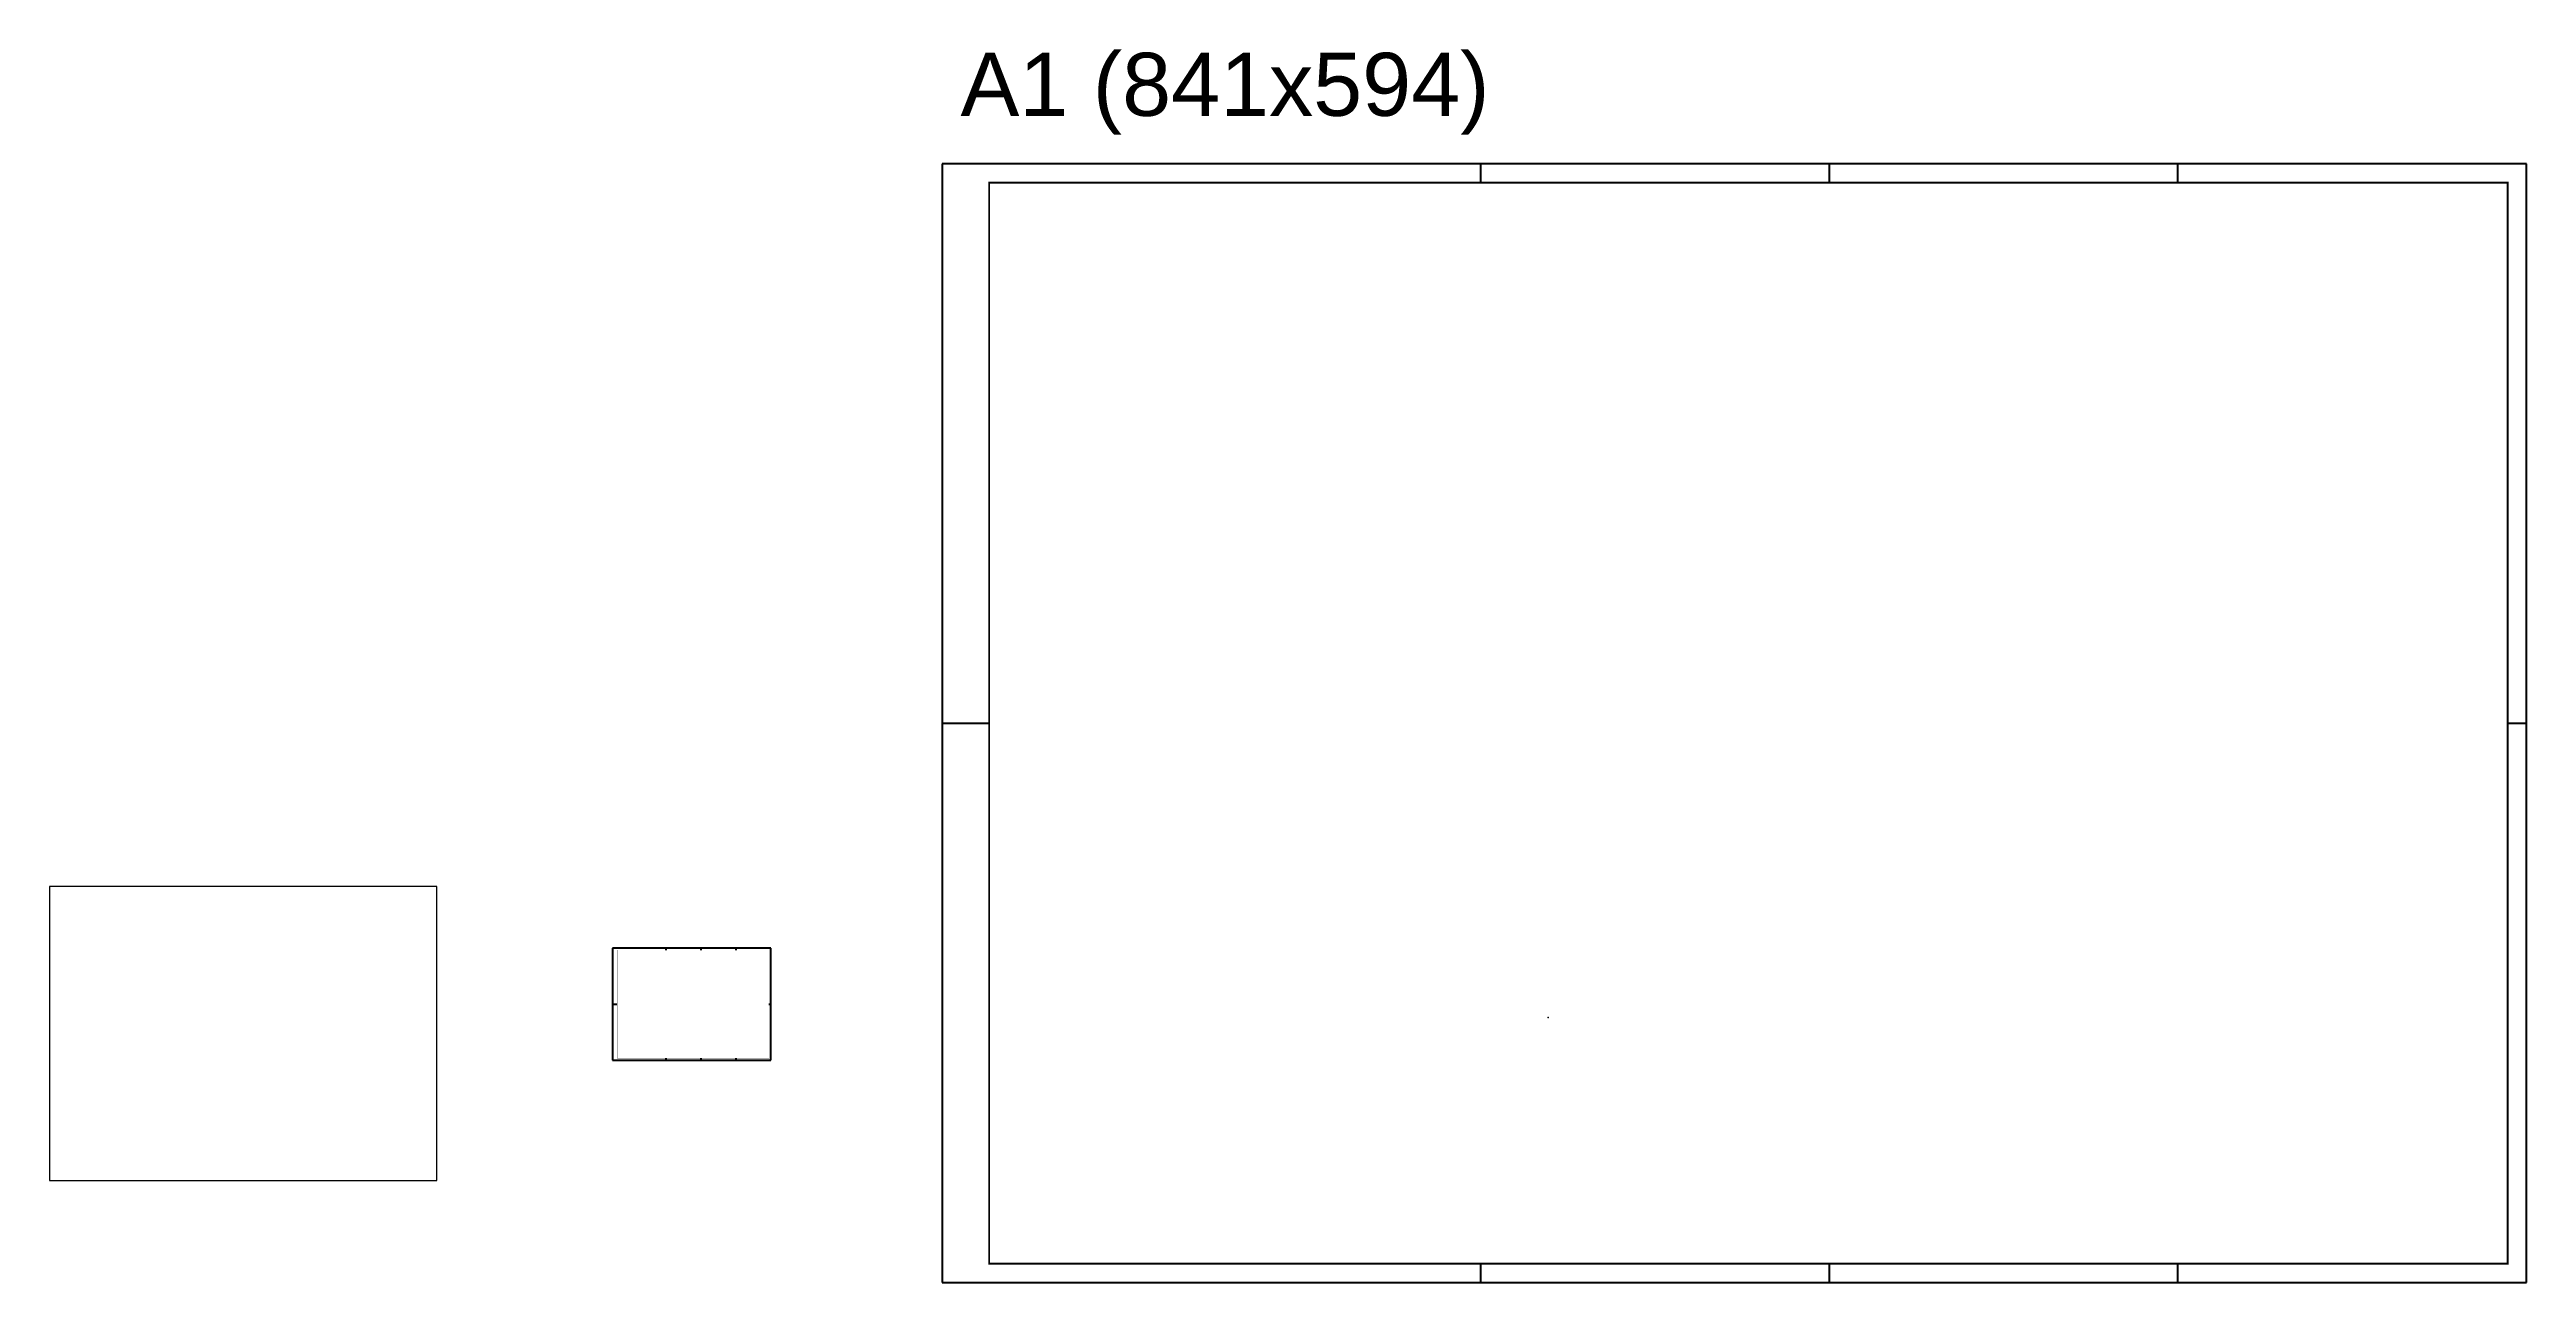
# Paper-space layout 'Layout1' of a CAD drawing. Header units: centimetres. Extents: x 26 to 1341, y -35 to 620.
# The model-space entities are those that its viewports show. They can reach past a viewport. Long polylines and large blocks are cut down to what shows.
import ezdxf
from ezdxf.enums import TextEntityAlignment as Align

# ---------------------------------------------------------------- set-up
doc = ezdxf.new("R2010")
doc.units = ezdxf.units.CM
doc.linetypes.add('CYPE_PUNTO', pattern=[0.075, 0, -0.075])
for name, color, linetype, lineweight in [('ARM_LONGITUDINAL_Ø10', 33, 'Continuous', 9), ('ARM_LONGITUDINAL_Ø12_5', 34, 'Continuous', 9), ('ARM_LONGITUDINAL_Ø16', 35, 'Continuous', 9), ('ARM_LONGITUDINAL_Ø6_3', 31, 'Continuous', 9), ('ARM_LONGITUDINAL_Ø8', 32, 'Continuous', 9), ('ARM_TRANSVERSAL_Ø5', 120, 'Continuous', 9), ('ELE_REF_REF_ESCALA', 3, 'Continuous', 9), ('FUN_COTAS', 8, 'Continuous', 0), ('FUN_GEOMETRIA', 7, 'Continuous', 0), ('FUN_TXT_ARMADURAS', 8, 'Continuous', 0), ('G-ANNO-TEXT', 231, 'Continuous', 30), ('TABELAS', 7, 'Continuous', 0), ('TEXTO_TABELAS', 7, 'Continuous', 0)]:
    doc.layers.add(name, color=color, linetype=linetype, lineweight=lineweight)
for name, color, linetype in [('ARQ-FOLHA', 7, 'Continuous'), ('Camada 1', 7, 'Continuous'), ('COTA CYPE', 31, 'Continuous'), ('PDF_1', 7, 'Continuous'), ('PDF_PILAR_BETAO', 7, 'Continuous'), ('PDF_Text', 7, 'Continuous'), ('VIGA', 1, 'Continuous')]:
    doc.layers.add(name, color=color, linetype=linetype)
doc.styles.add('ARIAL', font='arial.ttf')
doc.styles.add('Arial_1', font='arial.ttf')
doc.styles.add('Arial_2', font='arial.ttf', dxfattribs={"height": 5})
doc.styles.add('Arial_3', font='arial.ttf', dxfattribs={"height": 2.3})
doc.styles.add('Arial_B', font='arialbd.ttf', dxfattribs={"height": 2.5})
doc.styles.add('Arial_B_1', font='arialbd.ttf', dxfattribs={"height": 4})
doc.styles.add('CYPETXT', font='arial.ttf', dxfattribs={"height": 0.2})
doc.styles.add('PDF Arial', font='arial.ttf')
doc.styles.add('TQS_ARIAL', font='arial.ttf')
doc.dimstyles.new('cype_arrow', dxfattribs={"dimtxt": 0.2, "dimasz": 0.05, "dimexe": 0.075, "dimexo": 0.075, "dimgap": 0, "dimtad": 0, "dimdec": 4, "dimzin": 0, "dimdsep": 46, "dimtxsty": 'ARIAL', "dimcen": 0.09, "dimadec": 0, "dimazin": 0, "dimtfac": 1, "dimtdec": 4, "dimtofl": 0, "dimtmove": 2, "dimatfit": 3, "dimfxl": 1, "dimtolj": 1, "dimtzin": 0, "dimarcsym": 0})

# ---------------------------------------------------------------- blocks, each defined once
blk = doc.blocks.new('FOLHA A1')
at = {"layer": 'ARQ-FOLHA'}
for p, q in [((841, 0), (0, 0)), ((0, 0), (0, -594)), ((286, -10), (286, 0)), ((471, -10), (471, 0)), ((656, -10), (656, 0)), ((841, -594), (841, 0)), ((0, -297), (25, -297)), ((831, -297), (841, -297)), ((286, -594), (286, -584)), ((471, -594), (471, -584)), ((656, -594), (656, -584)), ((0, -594), (841, -594))]:
    blk.add_line(p, q, dxfattribs=at)
at = {"layer": 'ARQ-FOLHA', "const_width": 1}
blk.add_lwpolyline([(25, -10), (25, -584), (831, -584), (831, -10), (25, -10)], dxfattribs=at)
blk = doc.blocks.new('*D554')
at = {"layer": 'Defpoints', "color": 0, "transparency": 16777216}
for p in [(3283.4, -323.4), (3284.2, -323), (3284.2, -323.4)]:
    blk.add_point(p, dxfattribs=at)
at = {"layer": 'FUN_COTAS', "color": 0, "lineweight": -2, "transparency": 16777216}
for p, q in [((3283.4, -323.4), (3283.4, -322.9)), ((3283.4, -323), (3283.6, -323)), ((3284.1, -323), (3283.9, -323)), ((3284.2, -323.4), (3284.2, -322.9))]:
    blk.add_line(p, q, dxfattribs=at)
at = {"layer": 'FUN_COTAS', "color": 0, "transparency": 16777216}
for points in [[(3283.4, -323), (3283.4, -323), (3283.4, -323)], [(3284.1, -323), (3284.1, -323), (3284.2, -323)]]:
    blk.add_solid(points, dxfattribs=at)
at = {"layer": 'FUN_COTAS', "color": 0, "transparency": 16777216, "insert": (3283.8, -323), "char_height": 0.2, "attachment_point": 5, "style": 'ARIAL'}
blk.add_mtext('\\A1;40', dxfattribs=at)
blk = doc.blocks.new('*D555')
at = {"layer": 'Defpoints', "color": 0, "transparency": 16777216}
for p in [(3284.2, -323.4), (3285, -323), (3285, -323.4)]:
    blk.add_point(p, dxfattribs=at)
at = {"layer": 'FUN_COTAS', "color": 0, "lineweight": -2, "transparency": 16777216}
for p, q in [((3284.2, -323.4), (3284.2, -322.9)), ((3284.2, -323), (3284.4, -323)), ((3284.9, -323), (3284.7, -323)), ((3285, -323.4), (3285, -322.9))]:
    blk.add_line(p, q, dxfattribs=at)
at = {"layer": 'FUN_COTAS', "color": 0, "transparency": 16777216}
for points in [[(3284.2, -323), (3284.2, -323), (3284.2, -323)], [(3284.9, -323), (3284.9, -323), (3285, -323)]]:
    blk.add_solid(points, dxfattribs=at)
at = {"layer": 'FUN_COTAS', "color": 0, "transparency": 16777216, "insert": (3284.6, -323), "char_height": 0.2, "attachment_point": 5, "style": 'ARIAL'}
blk.add_mtext('\\A1;40', dxfattribs=at)
blk = doc.blocks.new('*D556')
at = {"layer": 'Defpoints', "color": 0, "transparency": 16777216}
for p in [(3287.2, -323.4), (3288, -323), (3288, -323.4)]:
    blk.add_point(p, dxfattribs=at)
at = {"layer": 'FUN_COTAS', "color": 0, "lineweight": -2, "transparency": 16777216}
for p, q in [((3287.2, -323.4), (3287.2, -322.9)), ((3287.3, -323), (3287.5, -323)), ((3288, -323), (3287.8, -323)), ((3288, -323.4), (3288, -322.9))]:
    blk.add_line(p, q, dxfattribs=at)
at = {"layer": 'FUN_COTAS', "color": 0, "transparency": 16777216}
for points in [[(3287.3, -323), (3287.3, -323), (3287.2, -323)], [(3288, -323), (3288, -323), (3288, -323)]]:
    blk.add_solid(points, dxfattribs=at)
at = {"layer": 'FUN_COTAS', "color": 0, "transparency": 16777216, "insert": (3287.6, -323), "char_height": 0.2, "attachment_point": 5, "style": 'ARIAL'}
blk.add_mtext('\\A1;40', dxfattribs=at)
blk = doc.blocks.new('*D557')
at = {"layer": 'Defpoints', "color": 0, "transparency": 16777216}
for p in [(3288, -323.4), (3288.8, -323), (3288.8, -323.4)]:
    blk.add_point(p, dxfattribs=at)
at = {"layer": 'FUN_COTAS', "color": 0, "lineweight": -2, "transparency": 16777216}
for p, q in [((3288, -323.4), (3288, -322.9)), ((3288.1, -323), (3288.3, -323)), ((3288.8, -323), (3288.6, -323)), ((3288.8, -323.4), (3288.8, -322.9))]:
    blk.add_line(p, q, dxfattribs=at)
at = {"layer": 'FUN_COTAS', "color": 0, "transparency": 16777216}
for points in [[(3288.1, -323), (3288.1, -323), (3288, -323)], [(3288.8, -323), (3288.8, -323), (3288.8, -323)]]:
    blk.add_solid(points, dxfattribs=at)
at = {"layer": 'FUN_COTAS', "color": 0, "transparency": 16777216, "insert": (3288.4, -323), "char_height": 0.2, "attachment_point": 5, "style": 'ARIAL'}
blk.add_mtext('\\A1;40', dxfattribs=at)
blk = doc.blocks.new('*D558')
at = {"layer": 'Defpoints', "color": 0, "transparency": 16777216}
for p in [(3289.4, -325.1), (3289.4, -325.7), (3289.9, -325.1)]:
    blk.add_point(p, dxfattribs=at)
at = {"layer": 'FUN_COTAS', "color": 0, "lineweight": -2, "transparency": 16777216}
for p, q in [((3289.5, -325.1), (3290, -325.1)), ((3289.5, -325.7), (3290, -325.7)), ((3289.9, -325.2), (3289.9, -325.3)), ((3289.9, -325.7), (3289.9, -325.6))]:
    blk.add_line(p, q, dxfattribs=at)
at = {"layer": 'FUN_COTAS', "color": 0, "transparency": 16777216}
for points in [[(3289.9, -325.2), (3289.9, -325.2), (3289.9, -325.1)], [(3289.9, -325.7), (3289.9, -325.7), (3289.9, -325.7)]]:
    blk.add_solid(points, dxfattribs=at)
at = {"layer": 'FUN_COTAS', "color": 0, "transparency": 16777216, "insert": (3289.9, -325.4), "char_height": 0.2, "attachment_point": 5, "rotation": 90, "style": 'ARIAL'}
blk.add_mtext('\\A1;30', dxfattribs=at)
blk = doc.blocks.new('*D559')
at = {"layer": 'Defpoints', "color": 0, "transparency": 16777216}
for p in [(3283.4, -329.6), (3285, -329.6), (3285, -330)]:
    blk.add_point(p, dxfattribs=at)
at = {"layer": 'FUN_COTAS', "color": 0, "lineweight": -2, "transparency": 16777216}
for p, q in [((3283.4, -329.6), (3283.4, -330.1)), ((3283.4, -330), (3284, -330)), ((3284.9, -330), (3284.3, -330)), ((3285, -329.6), (3285, -330.1))]:
    blk.add_line(p, q, dxfattribs=at)
at = {"layer": 'FUN_COTAS', "color": 0, "transparency": 16777216}
for points in [[(3283.4, -330), (3283.4, -330), (3283.4, -330)], [(3284.9, -330), (3284.9, -330), (3285, -330)]]:
    blk.add_solid(points, dxfattribs=at)
at = {"layer": 'FUN_COTAS', "color": 0, "transparency": 16777216, "insert": (3284.2, -330), "char_height": 0.2, "attachment_point": 5, "style": 'ARIAL'}
blk.add_mtext('\\A1;80', dxfattribs=at)
blk = doc.blocks.new('*D560')
at = {"layer": 'Defpoints', "color": 0, "transparency": 16777216}
for p in [(3282.3, -327.8), (3282.8, -327.8), (3282.8, -329.4)]:
    blk.add_point(p, dxfattribs=at)
at = {"layer": 'FUN_COTAS', "color": 0, "lineweight": -2, "transparency": 16777216}
for p, q in [((3282.7, -327.8), (3282.2, -327.8)), ((3282.7, -329.4), (3282.2, -329.4)), ((3282.3, -327.8), (3282.3, -328.4)), ((3282.3, -329.3), (3282.3, -328.7))]:
    blk.add_line(p, q, dxfattribs=at)
at = {"layer": 'FUN_COTAS', "color": 0, "transparency": 16777216}
for points in [[(3282.3, -327.8), (3282.3, -327.8), (3282.3, -327.8)], [(3282.3, -329.3), (3282.3, -329.3), (3282.3, -329.4)]]:
    blk.add_solid(points, dxfattribs=at)
at = {"layer": 'FUN_COTAS', "color": 0, "transparency": 16777216, "insert": (3282.3, -328.6), "char_height": 0.2, "attachment_point": 5, "rotation": 90, "style": 'ARIAL'}
blk.add_mtext('\\A1;80', dxfattribs=at)
blk = doc.blocks.new('*D547')
at = {"layer": 'Defpoints', "color": 0, "transparency": 16777216}
for p in [(3289.5, -329.1), (3289.9, -328.6), (3289.9, -329.1)]:
    blk.add_point(p, dxfattribs=at)
at = {"layer": 'FUN_COTAS', "color": 0, "lineweight": -2, "transparency": 16777216}
for p, q in [((3289.5, -329), (3289.5, -328.5)), ((3289.5, -328.6), (3289.5, -328.6)), ((3289.8, -328.6), (3289.8, -328.6)), ((3289.9, -329), (3289.9, -328.5))]:
    blk.add_line(p, q, dxfattribs=at)
at = {"layer": 'FUN_COTAS', "color": 0, "transparency": 16777216}
for points in [[(3289.5, -328.6), (3289.5, -328.6), (3289.5, -328.6)], [(3289.8, -328.6), (3289.8, -328.6), (3289.9, -328.6)]]:
    blk.add_solid(points, dxfattribs=at)
at = {"layer": 'FUN_COTAS', "color": 0, "transparency": 16777216, "insert": (3289.7, -328.6), "char_height": 0.2, "attachment_point": 5, "style": 'ARIAL'}
blk.add_mtext('\\A1;20', dxfattribs=at)
blk = doc.blocks.new('*D548')
at = {"layer": 'Defpoints', "color": 0, "transparency": 16777216}
for p in [(3289.1, -329), (3289.5, -329), (3289.5, -329.6)]:
    blk.add_point(p, dxfattribs=at)
at = {"layer": 'FUN_COTAS', "color": 0, "lineweight": -2, "transparency": 16777216}
for p, q in [((3289.5, -329), (3289, -329)), ((3289.5, -329.6), (3289, -329.6)), ((3289.1, -329), (3289.1, -329.1)), ((3289.1, -329.5), (3289.1, -329.4))]:
    blk.add_line(p, q, dxfattribs=at)
at = {"layer": 'FUN_COTAS', "color": 0, "transparency": 16777216}
for points in [[(3289.1, -329), (3289.1, -329), (3289.1, -329)], [(3289.1, -329.5), (3289.1, -329.5), (3289.1, -329.6)]]:
    blk.add_solid(points, dxfattribs=at)
at = {"layer": 'FUN_COTAS', "color": 0, "transparency": 16777216, "insert": (3289.1, -329.3), "char_height": 0.2, "attachment_point": 5, "rotation": 90, "style": 'ARIAL'}
blk.add_mtext('\\A1;30', dxfattribs=at)
blk = doc.blocks.new('*D549')
at = {"layer": 'Defpoints', "color": 0, "transparency": 16777216}
for p in [(3295, -323.4), (3295.7, -323), (3295.7, -323.4)]:
    blk.add_point(p, dxfattribs=at)
at = {"layer": 'FUN_COTAS', "color": 0, "lineweight": -2, "transparency": 16777216}
for p, q in [((3295, -323.4), (3295, -322.9)), ((3295, -323), (3295.2, -323)), ((3295.6, -323), (3295.5, -323)), ((3295.7, -323.4), (3295.7, -322.9))]:
    blk.add_line(p, q, dxfattribs=at)
at = {"layer": 'FUN_COTAS', "color": 0, "transparency": 16777216}
for points in [[(3295, -323), (3295, -323), (3295, -323)], [(3295.6, -323), (3295.6, -323), (3295.7, -323)]]:
    blk.add_solid(points, dxfattribs=at)
at = {"layer": 'FUN_COTAS', "color": 0, "transparency": 16777216, "insert": (3295.3, -323), "char_height": 0.2, "attachment_point": 5, "style": 'ARIAL'}
blk.add_mtext('\\A1;35', dxfattribs=at)
blk = doc.blocks.new('*D550')
at = {"layer": 'Defpoints', "color": 0, "transparency": 16777216}
for p in [(3295.7, -323.4), (3296.4, -323), (3296.4, -323.4)]:
    blk.add_point(p, dxfattribs=at)
at = {"layer": 'FUN_COTAS', "color": 0, "lineweight": -2, "transparency": 16777216}
for p, q in [((3295.7, -323.4), (3295.7, -322.9)), ((3295.7, -323), (3295.9, -323)), ((3296.3, -323), (3296.2, -323)), ((3296.4, -323.4), (3296.4, -322.9))]:
    blk.add_line(p, q, dxfattribs=at)
at = {"layer": 'FUN_COTAS', "color": 0, "transparency": 16777216}
for points in [[(3295.7, -323), (3295.7, -323), (3295.7, -323)], [(3296.3, -323), (3296.3, -323), (3296.4, -323)]]:
    blk.add_solid(points, dxfattribs=at)
at = {"layer": 'FUN_COTAS', "color": 0, "transparency": 16777216, "insert": (3296, -323), "char_height": 0.2, "attachment_point": 5, "style": 'ARIAL'}
blk.add_mtext('\\A1;35', dxfattribs=at)
blk = doc.blocks.new('*D551')
at = {"layer": 'Defpoints', "color": 0, "transparency": 16777216}
for p in [(3298, -323.4), (3298.7, -323), (3298.7, -323.4)]:
    blk.add_point(p, dxfattribs=at)
at = {"layer": 'FUN_COTAS', "color": 0, "lineweight": -2, "transparency": 16777216}
for p, q in [((3298, -323.4), (3298, -322.9)), ((3298, -323), (3298.2, -323)), ((3298.6, -323), (3298.5, -323)), ((3298.7, -323.4), (3298.7, -322.9))]:
    blk.add_line(p, q, dxfattribs=at)
at = {"layer": 'FUN_COTAS', "color": 0, "transparency": 16777216}
for points in [[(3298, -323), (3298, -323), (3298, -323)], [(3298.6, -323), (3298.6, -323), (3298.7, -323)]]:
    blk.add_solid(points, dxfattribs=at)
at = {"layer": 'FUN_COTAS', "color": 0, "transparency": 16777216, "insert": (3298.3, -323), "char_height": 0.2, "attachment_point": 5, "style": 'ARIAL'}
blk.add_mtext('\\A1;35', dxfattribs=at)
blk = doc.blocks.new('*D552')
at = {"layer": 'Defpoints', "color": 0, "transparency": 16777216}
for p in [(3298.7, -323.4), (3299.4, -323), (3299.4, -323.4)]:
    blk.add_point(p, dxfattribs=at)
at = {"layer": 'FUN_COTAS', "color": 0, "lineweight": -2, "transparency": 16777216}
for p, q in [((3298.7, -323.4), (3298.7, -322.9)), ((3298.7, -323), (3298.9, -323)), ((3299.3, -323), (3299.2, -323)), ((3299.4, -323.4), (3299.4, -322.9))]:
    blk.add_line(p, q, dxfattribs=at)
at = {"layer": 'FUN_COTAS', "color": 0, "transparency": 16777216}
for points in [[(3298.7, -323), (3298.7, -323), (3298.7, -323)], [(3299.3, -323), (3299.3, -323), (3299.4, -323)]]:
    blk.add_solid(points, dxfattribs=at)
at = {"layer": 'FUN_COTAS', "color": 0, "transparency": 16777216, "insert": (3299, -323), "char_height": 0.2, "attachment_point": 5, "style": 'ARIAL'}
blk.add_mtext('\\A1;35', dxfattribs=at)
blk = doc.blocks.new('*D553')
at = {"layer": 'Defpoints', "color": 0, "transparency": 16777216}
for p in [(3299.7, -325.1), (3299.7, -325.7), (3300.2, -325.1)]:
    blk.add_point(p, dxfattribs=at)
at = {"layer": 'FUN_COTAS', "color": 0, "lineweight": -2, "transparency": 16777216}
for p, q in [((3299.8, -325.1), (3300.3, -325.1)), ((3299.8, -325.7), (3300.3, -325.7)), ((3300.2, -325.2), (3300.2, -325.3)), ((3300.2, -325.7), (3300.2, -325.6))]:
    blk.add_line(p, q, dxfattribs=at)
at = {"layer": 'FUN_COTAS', "color": 0, "transparency": 16777216}
for points in [[(3300.2, -325.2), (3300.2, -325.2), (3300.2, -325.1)], [(3300.2, -325.7), (3300.2, -325.7), (3300.2, -325.7)]]:
    blk.add_solid(points, dxfattribs=at)
at = {"layer": 'FUN_COTAS', "color": 0, "transparency": 16777216, "insert": (3300.2, -325.4), "char_height": 0.2, "attachment_point": 5, "rotation": 90, "style": 'ARIAL'}
blk.add_mtext('\\A1;30', dxfattribs=at)
blk = doc.blocks.new('*D543')
at = {"layer": 'Defpoints', "color": 0, "transparency": 16777216}
for p in [(3295, -329.4), (3296.4, -329.4), (3296.4, -329.8)]:
    blk.add_point(p, dxfattribs=at)
at = {"layer": 'FUN_COTAS', "color": 0, "lineweight": -2, "transparency": 16777216}
for p, q in [((3295, -329.5), (3295, -329.9)), ((3295, -329.8), (3295.5, -329.8)), ((3296.3, -329.8), (3295.8, -329.8)), ((3296.4, -329.5), (3296.4, -329.9))]:
    blk.add_line(p, q, dxfattribs=at)
at = {"layer": 'FUN_COTAS', "color": 0, "transparency": 16777216}
for points in [[(3295, -329.8), (3295, -329.8), (3295, -329.8)], [(3296.3, -329.8), (3296.3, -329.8), (3296.4, -329.8)]]:
    blk.add_solid(points, dxfattribs=at)
at = {"layer": 'FUN_COTAS', "color": 0, "transparency": 16777216, "insert": (3295.7, -329.8), "char_height": 0.2, "attachment_point": 5, "style": 'ARIAL'}
blk.add_mtext('\\A1;70', dxfattribs=at)
blk = doc.blocks.new('*D544')
at = {"layer": 'Defpoints', "color": 0, "transparency": 16777216}
for p in [(3294.2, -327.8), (3294.6, -327.8), (3294.6, -329.2)]:
    blk.add_point(p, dxfattribs=at)
at = {"layer": 'FUN_COTAS', "color": 0, "lineweight": -2, "transparency": 16777216}
for p, q in [((3294.6, -327.8), (3294.1, -327.8)), ((3294.6, -329.2), (3294.1, -329.2)), ((3294.2, -327.8), (3294.2, -328.3)), ((3294.2, -329.1), (3294.2, -328.6))]:
    blk.add_line(p, q, dxfattribs=at)
at = {"layer": 'FUN_COTAS', "color": 0, "transparency": 16777216}
for points in [[(3294.2, -327.8), (3294.2, -327.8), (3294.2, -327.8)], [(3294.2, -329.1), (3294.2, -329.1), (3294.2, -329.2)]]:
    blk.add_solid(points, dxfattribs=at)
at = {"layer": 'FUN_COTAS', "color": 0, "transparency": 16777216, "insert": (3294.2, -328.5), "char_height": 0.2, "attachment_point": 5, "rotation": 90, "style": 'ARIAL'}
blk.add_mtext('\\A1;70', dxfattribs=at)
blk = doc.blocks.new('*D545')
at = {"layer": 'Defpoints', "color": 0, "transparency": 16777216}
for p in [(3301.9, -325.5), (3302.2, -325.1), (3302.2, -325.5)]:
    blk.add_point(p, dxfattribs=at)
at = {"layer": 'FUN_COTAS', "color": 0, "lineweight": -2, "transparency": 16777216}
for p, q in [((3301.9, -325.4), (3301.9, -325)), ((3301.9, -325.1), (3301.9, -325.1)), ((3302.2, -325.4), (3302.2, -325)), ((3302.2, -325.1), (3302.2, -325.1))]:
    blk.add_line(p, q, dxfattribs=at)
at = {"layer": 'FUN_COTAS', "color": 0, "transparency": 16777216}
for points in [[(3301.9, -325.1), (3301.9, -325.1), (3301.9, -325.1)], [(3302.2, -325.1), (3302.2, -325.1), (3302.2, -325.1)]]:
    blk.add_solid(points, dxfattribs=at)
at = {"layer": 'FUN_COTAS', "color": 0, "transparency": 16777216, "insert": (3302.1, -325.1), "char_height": 0.2, "attachment_point": 5, "style": 'ARIAL'}
blk.add_mtext('\\A1;19', dxfattribs=at)
blk = doc.blocks.new('*D546')
at = {"layer": 'Defpoints', "color": 0, "transparency": 16777216}
for p in [(3301.5, -325.4), (3301.9, -325.4), (3301.9, -326)]:
    blk.add_point(p, dxfattribs=at)
at = {"layer": 'FUN_COTAS', "color": 0, "lineweight": -2, "transparency": 16777216}
for p, q in [((3301.9, -325.4), (3301.4, -325.4)), ((3301.9, -326), (3301.4, -326)), ((3301.5, -325.5), (3301.5, -325.6)), ((3301.5, -326), (3301.5, -325.9))]:
    blk.add_line(p, q, dxfattribs=at)
at = {"layer": 'FUN_COTAS', "color": 0, "transparency": 16777216}
for points in [[(3301.5, -325.5), (3301.5, -325.5), (3301.5, -325.4)], [(3301.5, -326), (3301.5, -326), (3301.5, -326)]]:
    blk.add_solid(points, dxfattribs=at)
at = {"layer": 'FUN_COTAS', "color": 0, "transparency": 16777216, "insert": (3301.5, -325.7), "char_height": 0.2, "attachment_point": 5, "rotation": 90, "style": 'ARIAL'}
blk.add_mtext('\\A1;30', dxfattribs=at)
blk = doc.blocks.new('*D515')
at = {"layer": 'Defpoints', "color": 0, "transparency": 16777216}
for p in [(3308.8, -322.4), (3309.8, -322), (3309.8, -322.4)]:
    blk.add_point(p, dxfattribs=at)
at = {"layer": 'FUN_COTAS', "color": 0, "lineweight": -2, "transparency": 16777216}
for p, q in [((3308.8, -322.4), (3308.8, -321.9)), ((3308.8, -322), (3309.1, -322)), ((3309.7, -322), (3309.4, -322)), ((3309.8, -322.4), (3309.8, -321.9))]:
    blk.add_line(p, q, dxfattribs=at)
at = {"layer": 'FUN_COTAS', "color": 0, "transparency": 16777216}
for points in [[(3308.8, -322), (3308.8, -322), (3308.8, -322)], [(3309.7, -322), (3309.7, -322), (3309.8, -322)]]:
    blk.add_solid(points, dxfattribs=at)
at = {"layer": 'FUN_COTAS', "color": 0, "transparency": 16777216, "insert": (3309.3, -322), "char_height": 0.2, "attachment_point": 5, "style": 'ARIAL'}
blk.add_mtext('\\A1;50', dxfattribs=at)
blk = doc.blocks.new('*D516')
at = {"layer": 'Defpoints', "color": 0, "transparency": 16777216}
for p in [(3309.8, -322.4), (3310.8, -322), (3310.8, -322.4)]:
    blk.add_point(p, dxfattribs=at)
at = {"layer": 'FUN_COTAS', "color": 0, "lineweight": -2, "transparency": 16777216}
for p, q in [((3309.8, -322.4), (3309.8, -321.9)), ((3309.8, -322), (3310.1, -322)), ((3310.7, -322), (3310.4, -322)), ((3310.8, -322.4), (3310.8, -321.9))]:
    blk.add_line(p, q, dxfattribs=at)
at = {"layer": 'FUN_COTAS', "color": 0, "transparency": 16777216}
for points in [[(3309.8, -322), (3309.8, -322), (3309.8, -322)], [(3310.7, -322), (3310.7, -322), (3310.8, -322)]]:
    blk.add_solid(points, dxfattribs=at)
at = {"layer": 'FUN_COTAS', "color": 0, "transparency": 16777216, "insert": (3310.3, -322), "char_height": 0.2, "attachment_point": 5, "style": 'ARIAL'}
blk.add_mtext('\\A1;50', dxfattribs=at)
blk = doc.blocks.new('*D517')
at = {"layer": 'Defpoints', "color": 0, "transparency": 16777216}
for p in [(3312.8, -322.4), (3313.8, -322), (3313.8, -322.4)]:
    blk.add_point(p, dxfattribs=at)
at = {"layer": 'FUN_COTAS', "color": 0, "lineweight": -2, "transparency": 16777216}
for p, q in [((3312.8, -322.4), (3312.8, -321.9)), ((3312.9, -322), (3313.2, -322)), ((3313.8, -322), (3313.4, -322)), ((3313.8, -322.4), (3313.8, -321.9))]:
    blk.add_line(p, q, dxfattribs=at)
at = {"layer": 'FUN_COTAS', "color": 0, "transparency": 16777216}
for points in [[(3312.9, -322), (3312.9, -322), (3312.8, -322)], [(3313.8, -322), (3313.8, -322), (3313.8, -322)]]:
    blk.add_solid(points, dxfattribs=at)
at = {"layer": 'FUN_COTAS', "color": 0, "transparency": 16777216, "insert": (3313.3, -322), "char_height": 0.2, "attachment_point": 5, "style": 'ARIAL'}
blk.add_mtext('\\A1;50', dxfattribs=at)
blk = doc.blocks.new('*D518')
at = {"layer": 'Defpoints', "color": 0, "transparency": 16777216}
for p in [(3313.8, -322.4), (3314.8, -322), (3314.8, -322.4)]:
    blk.add_point(p, dxfattribs=at)
at = {"layer": 'FUN_COTAS', "color": 0, "lineweight": -2, "transparency": 16777216}
for p, q in [((3313.8, -322.4), (3313.8, -321.9)), ((3313.9, -322), (3314.2, -322)), ((3314.8, -322), (3314.4, -322)), ((3314.8, -322.4), (3314.8, -321.9))]:
    blk.add_line(p, q, dxfattribs=at)
at = {"layer": 'FUN_COTAS', "color": 0, "transparency": 16777216}
for points in [[(3313.9, -322), (3313.9, -322), (3313.8, -322)], [(3314.8, -322), (3314.8, -322), (3314.8, -322)]]:
    blk.add_solid(points, dxfattribs=at)
at = {"layer": 'FUN_COTAS', "color": 0, "transparency": 16777216, "insert": (3314.3, -322), "char_height": 0.2, "attachment_point": 5, "style": 'ARIAL'}
blk.add_mtext('\\A1;50', dxfattribs=at)
blk = doc.blocks.new('*D519')
at = {"layer": 'Defpoints', "color": 0, "transparency": 16777216}
for p in [(3315.3, -324.1), (3315.3, -324.7), (3315.7, -324.1)]:
    blk.add_point(p, dxfattribs=at)
at = {"layer": 'FUN_COTAS', "color": 0, "lineweight": -2, "transparency": 16777216}
for p, q in [((3315.4, -324.1), (3315.8, -324.1)), ((3315.4, -324.7), (3315.8, -324.7)), ((3315.7, -324.2), (3315.7, -324.3)), ((3315.7, -324.7), (3315.7, -324.6))]:
    blk.add_line(p, q, dxfattribs=at)
at = {"layer": 'FUN_COTAS', "color": 0, "transparency": 16777216}
for points in [[(3315.7, -324.2), (3315.7, -324.2), (3315.7, -324.1)], [(3315.7, -324.7), (3315.7, -324.7), (3315.7, -324.7)]]:
    blk.add_solid(points, dxfattribs=at)
at = {"layer": 'FUN_COTAS', "color": 0, "transparency": 16777216, "insert": (3315.7, -324.4), "char_height": 0.2, "attachment_point": 5, "rotation": 90, "style": 'ARIAL'}
blk.add_mtext('\\A1;30', dxfattribs=at)
blk = doc.blocks.new('*D532')
at = {"layer": 'Defpoints', "color": 0, "transparency": 16777216}
for p in [(3308.8, -329.5), (3310.8, -329.5), (3310.8, -329.9)]:
    blk.add_point(p, dxfattribs=at)
at = {"layer": 'FUN_COTAS', "color": 0, "lineweight": -2, "transparency": 16777216}
for p, q in [((3308.8, -329.5), (3308.8, -330)), ((3308.8, -329.9), (3309.6, -329.9)), ((3310.7, -329.9), (3310, -329.9)), ((3310.8, -329.5), (3310.8, -330))]:
    blk.add_line(p, q, dxfattribs=at)
at = {"layer": 'FUN_COTAS', "color": 0, "transparency": 16777216}
for points in [[(3308.8, -329.9), (3308.8, -329.9), (3308.8, -329.9)], [(3310.7, -329.9), (3310.7, -329.9), (3310.8, -329.9)]]:
    blk.add_solid(points, dxfattribs=at)
at = {"layer": 'FUN_COTAS', "color": 0, "transparency": 16777216, "insert": (3309.8, -329.9), "char_height": 0.2, "attachment_point": 5, "style": 'ARIAL'}
blk.add_mtext('\\A1;100', dxfattribs=at)
blk = doc.blocks.new('*D533')
at = {"layer": 'Defpoints', "color": 0, "transparency": 16777216}
for p in [(3307.8, -327.3), (3308.3, -327.3), (3308.3, -329.3)]:
    blk.add_point(p, dxfattribs=at)
at = {"layer": 'FUN_COTAS', "color": 0, "lineweight": -2, "transparency": 16777216}
for p, q in [((3308.2, -327.3), (3307.8, -327.3)), ((3307.8, -327.3), (3307.8, -328.1)), ((3307.8, -329.2), (3307.8, -328.5)), ((3308.2, -329.3), (3307.8, -329.3))]:
    blk.add_line(p, q, dxfattribs=at)
at = {"layer": 'FUN_COTAS', "color": 0, "transparency": 16777216}
for points in [[(3307.8, -327.3), (3307.8, -327.3), (3307.8, -327.3)], [(3307.8, -329.2), (3307.8, -329.2), (3307.8, -329.3)]]:
    blk.add_solid(points, dxfattribs=at)
at = {"layer": 'FUN_COTAS', "color": 0, "transparency": 16777216, "insert": (3307.8, -328.3), "char_height": 0.2, "attachment_point": 5, "rotation": 90, "style": 'ARIAL'}
blk.add_mtext('\\A1;100', dxfattribs=at)
blk = doc.blocks.new('*D534')
at = {"layer": 'Defpoints', "color": 0, "transparency": 16777216}
for p in [(3315.4, -327.4), (3315.9, -326.9), (3315.9, -327.4)]:
    blk.add_point(p, dxfattribs=at)
at = {"layer": 'FUN_COTAS', "color": 0, "lineweight": -2, "transparency": 16777216}
for p, q in [((3315.4, -327.3), (3315.4, -326.9)), ((3315.4, -326.9), (3315.5, -326.9)), ((3315.8, -326.9), (3315.8, -326.9)), ((3315.9, -327.3), (3315.9, -326.9))]:
    blk.add_line(p, q, dxfattribs=at)
at = {"layer": 'FUN_COTAS', "color": 0, "transparency": 16777216}
for points in [[(3315.4, -326.9), (3315.4, -326.9), (3315.4, -326.9)], [(3315.8, -326.9), (3315.8, -326.9), (3315.9, -326.9)]]:
    blk.add_solid(points, dxfattribs=at)
at = {"layer": 'FUN_COTAS', "color": 0, "transparency": 16777216, "insert": (3315.6, -326.9), "char_height": 0.2, "attachment_point": 5, "style": 'ARIAL'}
blk.add_mtext('\\A1;24', dxfattribs=at)
blk = doc.blocks.new('*D535')
at = {"layer": 'Defpoints', "color": 0, "transparency": 16777216}
for p in [(3315, -327.3), (3315.5, -327.3), (3315.5, -328.1)]:
    blk.add_point(p, dxfattribs=at)
at = {"layer": 'FUN_COTAS', "color": 0, "lineweight": -2, "transparency": 16777216}
for p, q in [((3315.4, -327.3), (3314.9, -327.3)), ((3315.4, -328.1), (3314.9, -328.1)), ((3315, -327.4), (3315, -327.6)), ((3315, -328.1), (3315, -327.9))]:
    blk.add_line(p, q, dxfattribs=at)
at = {"layer": 'FUN_COTAS', "color": 0, "transparency": 16777216}
for points in [[(3315, -327.4), (3315, -327.4), (3315, -327.3)], [(3315, -328.1), (3315, -328.1), (3315, -328.1)]]:
    blk.add_solid(points, dxfattribs=at)
at = {"layer": 'FUN_COTAS', "color": 0, "transparency": 16777216, "insert": (3315, -327.7), "char_height": 0.2, "attachment_point": 5, "rotation": 90, "style": 'ARIAL'}
blk.add_mtext('\\A1;40', dxfattribs=at)
blk = doc.blocks.new('*D502')
at = {"layer": 'Defpoints', "color": 0, "transparency": 16777216}
for p in [(3323.5, -323), (3324.4, -322.5), (3324.4, -323)]:
    blk.add_point(p, dxfattribs=at)
at = {"layer": 'FUN_COTAS', "color": 0, "lineweight": -2, "transparency": 16777216}
for p, q in [((3323.5, -322.9), (3323.5, -322.5)), ((3323.6, -322.5), (3323.8, -322.5)), ((3324.4, -322.5), (3324.1, -322.5)), ((3324.4, -322.9), (3324.4, -322.5))]:
    blk.add_line(p, q, dxfattribs=at)
at = {"layer": 'FUN_COTAS', "color": 0, "transparency": 16777216}
for points in [[(3323.6, -322.5), (3323.6, -322.5), (3323.5, -322.5)], [(3324.4, -322.5), (3324.4, -322.5), (3324.4, -322.5)]]:
    blk.add_solid(points, dxfattribs=at)
at = {"layer": 'FUN_COTAS', "color": 0, "transparency": 16777216, "insert": (3324, -322.5), "char_height": 0.2, "attachment_point": 5, "style": 'ARIAL'}
blk.add_mtext('\\A1;45', dxfattribs=at)
blk = doc.blocks.new('*D503')
at = {"layer": 'Defpoints', "color": 0, "transparency": 16777216}
for p in [(3324.4, -323), (3325.3, -322.5), (3325.3, -323)]:
    blk.add_point(p, dxfattribs=at)
at = {"layer": 'FUN_COTAS', "color": 0, "lineweight": -2, "transparency": 16777216}
for p, q in [((3324.4, -322.9), (3324.4, -322.5)), ((3324.5, -322.5), (3324.7, -322.5)), ((3325.3, -322.5), (3325, -322.5)), ((3325.3, -322.9), (3325.3, -322.5))]:
    blk.add_line(p, q, dxfattribs=at)
at = {"layer": 'FUN_COTAS', "color": 0, "transparency": 16777216}
for points in [[(3324.5, -322.5), (3324.5, -322.5), (3324.4, -322.5)], [(3325.3, -322.5), (3325.3, -322.5), (3325.3, -322.5)]]:
    blk.add_solid(points, dxfattribs=at)
at = {"layer": 'FUN_COTAS', "color": 0, "transparency": 16777216, "insert": (3324.9, -322.5), "char_height": 0.2, "attachment_point": 5, "style": 'ARIAL'}
blk.add_mtext('\\A1;45', dxfattribs=at)
blk = doc.blocks.new('*D504')
at = {"layer": 'Defpoints', "color": 0, "transparency": 16777216}
for p in [(3327.6, -323), (3328.5, -322.5), (3328.5, -323)]:
    blk.add_point(p, dxfattribs=at)
at = {"layer": 'FUN_COTAS', "color": 0, "lineweight": -2, "transparency": 16777216}
for p, q in [((3327.6, -322.9), (3327.6, -322.5)), ((3327.6, -322.5), (3327.9, -322.5)), ((3328.4, -322.5), (3328.2, -322.5)), ((3328.5, -322.9), (3328.5, -322.5))]:
    blk.add_line(p, q, dxfattribs=at)
at = {"layer": 'FUN_COTAS', "color": 0, "transparency": 16777216}
for points in [[(3327.6, -322.5), (3327.6, -322.5), (3327.6, -322.5)], [(3328.4, -322.5), (3328.4, -322.5), (3328.5, -322.5)]]:
    blk.add_solid(points, dxfattribs=at)
at = {"layer": 'FUN_COTAS', "color": 0, "transparency": 16777216, "insert": (3328, -322.5), "char_height": 0.2, "attachment_point": 5, "style": 'ARIAL'}
blk.add_mtext('\\A1;45', dxfattribs=at)
blk = doc.blocks.new('*D505')
at = {"layer": 'Defpoints', "color": 0, "transparency": 16777216}
for p in [(3328.5, -323), (3329.4, -322.5), (3329.4, -323)]:
    blk.add_point(p, dxfattribs=at)
at = {"layer": 'FUN_COTAS', "color": 0, "lineweight": -2, "transparency": 16777216}
for p, q in [((3328.5, -322.9), (3328.5, -322.5)), ((3328.5, -322.5), (3328.8, -322.5)), ((3329.3, -322.5), (3329.1, -322.5)), ((3329.4, -322.9), (3329.4, -322.5))]:
    blk.add_line(p, q, dxfattribs=at)
at = {"layer": 'FUN_COTAS', "color": 0, "transparency": 16777216}
for points in [[(3328.5, -322.5), (3328.5, -322.5), (3328.5, -322.5)], [(3329.3, -322.5), (3329.3, -322.5), (3329.4, -322.5)]]:
    blk.add_solid(points, dxfattribs=at)
at = {"layer": 'FUN_COTAS', "color": 0, "transparency": 16777216, "insert": (3328.9, -322.5), "char_height": 0.2, "attachment_point": 5, "style": 'ARIAL'}
blk.add_mtext('\\A1;45', dxfattribs=at)
blk = doc.blocks.new('*D506')
at = {"layer": 'Defpoints', "color": 0, "transparency": 16777216}
for p in [(3329.9, -324.7), (3329.9, -325.3), (3330.4, -324.7)]:
    blk.add_point(p, dxfattribs=at)
at = {"layer": 'FUN_COTAS', "color": 0, "lineweight": -2, "transparency": 16777216}
for p, q in [((3330, -324.7), (3330.5, -324.7)), ((3330, -325.3), (3330.5, -325.3)), ((3330.4, -324.7), (3330.4, -324.8)), ((3330.4, -325.2), (3330.4, -325.1))]:
    blk.add_line(p, q, dxfattribs=at)
at = {"layer": 'FUN_COTAS', "color": 0, "transparency": 16777216}
for points in [[(3330.4, -324.7), (3330.4, -324.7), (3330.4, -324.7)], [(3330.4, -325.2), (3330.4, -325.2), (3330.4, -325.3)]]:
    blk.add_solid(points, dxfattribs=at)
at = {"layer": 'FUN_COTAS', "color": 0, "transparency": 16777216, "insert": (3330.4, -325), "char_height": 0.2, "attachment_point": 5, "rotation": 90, "style": 'ARIAL'}
blk.add_mtext('\\A1;30', dxfattribs=at)
blk = doc.blocks.new('*D507')
at = {"layer": 'Defpoints', "color": 0, "transparency": 16777216}
for p in [(3323.5, -329.2), (3325.3, -329.2), (3325.3, -329.6)]:
    blk.add_point(p, dxfattribs=at)
at = {"layer": 'FUN_COTAS', "color": 0, "lineweight": -2, "transparency": 16777216}
for p, q in [((3323.5, -329.3), (3323.5, -329.7)), ((3323.6, -329.6), (3324.3, -329.6)), ((3325.3, -329.6), (3324.6, -329.6)), ((3325.3, -329.3), (3325.3, -329.7))]:
    blk.add_line(p, q, dxfattribs=at)
at = {"layer": 'FUN_COTAS', "color": 0, "transparency": 16777216}
for points in [[(3323.6, -329.6), (3323.6, -329.7), (3323.5, -329.6)], [(3325.3, -329.6), (3325.3, -329.7), (3325.3, -329.6)]]:
    blk.add_solid(points, dxfattribs=at)
at = {"layer": 'FUN_COTAS', "color": 0, "transparency": 16777216, "insert": (3324.4, -329.6), "char_height": 0.2, "attachment_point": 5, "style": 'ARIAL'}
blk.add_mtext('\\A1;90', dxfattribs=at)
blk = doc.blocks.new('*D508')
at = {"layer": 'Defpoints', "color": 0, "transparency": 16777216}
for p in [(3322.5, -327.2), (3322.9, -327.2), (3322.9, -329)]:
    blk.add_point(p, dxfattribs=at)
at = {"layer": 'FUN_COTAS', "color": 0, "lineweight": -2, "transparency": 16777216}
for p, q in [((3322.9, -327.2), (3322.4, -327.2)), ((3322.9, -329), (3322.4, -329)), ((3322.5, -327.2), (3322.5, -327.9)), ((3322.5, -328.9), (3322.5, -328.2))]:
    blk.add_line(p, q, dxfattribs=at)
at = {"layer": 'FUN_COTAS', "color": 0, "transparency": 16777216}
for points in [[(3322.5, -327.2), (3322.5, -327.2), (3322.5, -327.2)], [(3322.5, -328.9), (3322.5, -328.9), (3322.5, -329)]]:
    blk.add_solid(points, dxfattribs=at)
at = {"layer": 'FUN_COTAS', "color": 0, "transparency": 16777216, "insert": (3322.5, -328.1), "char_height": 0.2, "attachment_point": 5, "rotation": 90, "style": 'ARIAL'}
blk.add_mtext('\\A1;90', dxfattribs=at)
blk = doc.blocks.new('*D536')
at = {"layer": 'Defpoints', "color": 0, "transparency": 16777216}
for p in [(3329.7, -329.1), (3330.3, -328.6), (3330.3, -329.1)]:
    blk.add_point(p, dxfattribs=at)
at = {"layer": 'FUN_COTAS', "color": 0, "lineweight": -2, "transparency": 16777216}
for p, q in [((3329.7, -329), (3329.7, -328.5)), ((3329.8, -328.6), (3329.9, -328.6)), ((3330.3, -328.6), (3330.2, -328.6)), ((3330.3, -329), (3330.3, -328.5))]:
    blk.add_line(p, q, dxfattribs=at)
at = {"layer": 'FUN_COTAS', "color": 0, "transparency": 16777216}
for points in [[(3329.8, -328.6), (3329.8, -328.6), (3329.7, -328.6)], [(3330.3, -328.6), (3330.3, -328.6), (3330.3, -328.6)]]:
    blk.add_solid(points, dxfattribs=at)
at = {"layer": 'FUN_COTAS', "color": 0, "transparency": 16777216, "insert": (3330, -328.6), "char_height": 0.2, "attachment_point": 5, "style": 'ARIAL'}
blk.add_mtext('\\A1;30', dxfattribs=at)
blk = doc.blocks.new('*D537')
at = {"layer": 'Defpoints', "color": 0, "transparency": 16777216}
for p in [(3329.4, -329), (3329.8, -329), (3329.8, -329.4)]:
    blk.add_point(p, dxfattribs=at)
at = {"layer": 'FUN_COTAS', "color": 0, "lineweight": -2, "transparency": 16777216}
for p, q in [((3329.7, -329), (3329.3, -329)), ((3329.7, -329.4), (3329.3, -329.4)), ((3329.4, -329), (3329.4, -329)), ((3329.4, -329.3), (3329.4, -329.3))]:
    blk.add_line(p, q, dxfattribs=at)
at = {"layer": 'FUN_COTAS', "color": 0, "transparency": 16777216}
for points in [[(3329.3, -329), (3329.4, -329), (3329.4, -329)], [(3329.3, -329.3), (3329.4, -329.3), (3329.4, -329.4)]]:
    blk.add_solid(points, dxfattribs=at)
at = {"layer": 'FUN_COTAS', "color": 0, "transparency": 16777216, "insert": (3329.4, -329.2), "char_height": 0.2, "attachment_point": 5, "rotation": 90, "style": 'ARIAL'}
blk.add_mtext('\\A1;19', dxfattribs=at)
blk = doc.blocks.new('*D538')
at = {"layer": 'Defpoints', "color": 0, "transparency": 16777216}
for p in [(3336.7, -323), (3337.4, -322.6), (3337.4, -323)]:
    blk.add_point(p, dxfattribs=at)
at = {"layer": 'FUN_COTAS', "color": 0, "lineweight": -2, "transparency": 16777216}
for p, q in [((3336.7, -323), (3336.7, -322.5)), ((3336.8, -322.6), (3336.9, -322.6)), ((3337.4, -322.6), (3337.2, -322.6)), ((3337.4, -323), (3337.4, -322.5))]:
    blk.add_line(p, q, dxfattribs=at)
at = {"layer": 'FUN_COTAS', "color": 0, "transparency": 16777216}
for points in [[(3336.8, -322.6), (3336.8, -322.6), (3336.7, -322.6)], [(3337.4, -322.6), (3337.4, -322.6), (3337.4, -322.6)]]:
    blk.add_solid(points, dxfattribs=at)
at = {"layer": 'FUN_COTAS', "color": 0, "transparency": 16777216, "insert": (3337.1, -322.6), "char_height": 0.2, "attachment_point": 5, "style": 'ARIAL'}
blk.add_mtext('\\A1;35', dxfattribs=at)
blk = doc.blocks.new('*D539')
at = {"layer": 'Defpoints', "color": 0, "transparency": 16777216}
for p in [(3337.4, -323), (3338.1, -322.6), (3338.1, -323)]:
    blk.add_point(p, dxfattribs=at)
at = {"layer": 'FUN_COTAS', "color": 0, "lineweight": -2, "transparency": 16777216}
for p, q in [((3337.4, -323), (3337.4, -322.5)), ((3337.5, -322.6), (3337.6, -322.6)), ((3338.1, -322.6), (3337.9, -322.6)), ((3338.1, -323), (3338.1, -322.5))]:
    blk.add_line(p, q, dxfattribs=at)
at = {"layer": 'FUN_COTAS', "color": 0, "transparency": 16777216}
for points in [[(3337.5, -322.6), (3337.5, -322.6), (3337.4, -322.6)], [(3338.1, -322.6), (3338.1, -322.6), (3338.1, -322.6)]]:
    blk.add_solid(points, dxfattribs=at)
at = {"layer": 'FUN_COTAS', "color": 0, "transparency": 16777216, "insert": (3337.8, -322.6), "char_height": 0.2, "attachment_point": 5, "style": 'ARIAL'}
blk.add_mtext('\\A1;35', dxfattribs=at)
blk = doc.blocks.new('*D540')
at = {"layer": 'Defpoints', "color": 0, "transparency": 16777216}
for p in [(3340.1, -323), (3341, -322.6), (3341, -323)]:
    blk.add_point(p, dxfattribs=at)
at = {"layer": 'FUN_COTAS', "color": 0, "lineweight": -2, "transparency": 16777216}
for p, q in [((3340.1, -323), (3340.1, -322.5)), ((3340.1, -322.6), (3340.4, -322.6)), ((3340.9, -322.6), (3340.7, -322.6)), ((3341, -323), (3341, -322.5))]:
    blk.add_line(p, q, dxfattribs=at)
at = {"layer": 'FUN_COTAS', "color": 0, "transparency": 16777216}
for points in [[(3340.1, -322.6), (3340.1, -322.6), (3340.1, -322.6)], [(3340.9, -322.6), (3340.9, -322.6), (3341, -322.6)]]:
    blk.add_solid(points, dxfattribs=at)
at = {"layer": 'FUN_COTAS', "color": 0, "transparency": 16777216, "insert": (3340.5, -322.6), "char_height": 0.2, "attachment_point": 5, "style": 'ARIAL'}
blk.add_mtext('\\A1;45', dxfattribs=at)
blk = doc.blocks.new('*D541')
at = {"layer": 'Defpoints', "color": 0, "transparency": 16777216}
for p in [(3341, -323), (3341.9, -322.6), (3341.9, -323)]:
    blk.add_point(p, dxfattribs=at)
at = {"layer": 'FUN_COTAS', "color": 0, "lineweight": -2, "transparency": 16777216}
for p, q in [((3341, -323), (3341, -322.5)), ((3341, -322.6), (3341.3, -322.6)), ((3341.8, -322.6), (3341.6, -322.6)), ((3341.9, -323), (3341.9, -322.5))]:
    blk.add_line(p, q, dxfattribs=at)
at = {"layer": 'FUN_COTAS', "color": 0, "transparency": 16777216}
for points in [[(3341, -322.6), (3341, -322.6), (3341, -322.6)], [(3341.8, -322.6), (3341.8, -322.6), (3341.9, -322.6)]]:
    blk.add_solid(points, dxfattribs=at)
at = {"layer": 'FUN_COTAS', "color": 0, "transparency": 16777216, "insert": (3341.4, -322.6), "char_height": 0.2, "attachment_point": 5, "style": 'ARIAL'}
blk.add_mtext('\\A1;45', dxfattribs=at)
blk = doc.blocks.new('*D542')
at = {"layer": 'Defpoints', "color": 0, "transparency": 16777216}
for p in [(3342.4, -324.7), (3342.4, -325.3), (3342.9, -324.7)]:
    blk.add_point(p, dxfattribs=at)
at = {"layer": 'FUN_COTAS', "color": 0, "lineweight": -2, "transparency": 16777216}
for p, q in [((3342.5, -324.7), (3343, -324.7)), ((3342.5, -325.3), (3343, -325.3)), ((3342.9, -324.8), (3342.9, -324.9)), ((3342.9, -325.3), (3342.9, -325.2))]:
    blk.add_line(p, q, dxfattribs=at)
at = {"layer": 'FUN_COTAS', "color": 0, "transparency": 16777216}
for points in [[(3342.9, -324.8), (3342.9, -324.8), (3342.9, -324.7)], [(3342.9, -325.3), (3342.9, -325.3), (3342.9, -325.3)]]:
    blk.add_solid(points, dxfattribs=at)
at = {"layer": 'FUN_COTAS', "color": 0, "transparency": 16777216, "insert": (3342.9, -325), "char_height": 0.2, "attachment_point": 5, "rotation": 90, "style": 'ARIAL'}
blk.add_mtext('\\A1;30', dxfattribs=at)
blk = doc.blocks.new('*D399')
at = {"layer": 'Defpoints', "color": 0, "transparency": 16777216}
for p in [(3336.7, -329.9), (3338.1, -329.9), (3338.1, -330.3)]:
    blk.add_point(p, dxfattribs=at)
at = {"layer": 'FUN_COTAS', "color": 0, "lineweight": -2, "transparency": 16777216}
for p, q in [((3336.7, -329.9), (3336.7, -330.4)), ((3336.8, -330.3), (3337.3, -330.3)), ((3338.1, -330.3), (3337.6, -330.3)), ((3338.1, -329.9), (3338.1, -330.4))]:
    blk.add_line(p, q, dxfattribs=at)
at = {"layer": 'FUN_COTAS', "color": 0, "transparency": 16777216}
for points in [[(3336.8, -330.3), (3336.8, -330.3), (3336.7, -330.3)], [(3338.1, -330.3), (3338.1, -330.3), (3338.1, -330.3)]]:
    blk.add_solid(points, dxfattribs=at)
at = {"layer": 'FUN_COTAS', "color": 0, "transparency": 16777216, "insert": (3337.4, -330.3), "char_height": 0.2, "attachment_point": 5, "style": 'ARIAL'}
blk.add_mtext('\\A1;70', dxfattribs=at)
blk = doc.blocks.new('*D400')
at = {"layer": 'Defpoints', "color": 0, "transparency": 16777216}
for p in [(3335.9, -327.8), (3336.4, -327.8), (3336.4, -329.6)]:
    blk.add_point(p, dxfattribs=at)
at = {"layer": 'FUN_COTAS', "color": 0, "lineweight": -2, "transparency": 16777216}
for p, q in [((3336.3, -327.8), (3335.9, -327.8)), ((3335.9, -327.9), (3335.9, -328.6)), ((3335.9, -329.6), (3335.9, -328.9)), ((3336.3, -329.6), (3335.9, -329.6))]:
    blk.add_line(p, q, dxfattribs=at)
at = {"layer": 'FUN_COTAS', "color": 0, "transparency": 16777216}
for points in [[(3335.9, -327.9), (3336, -327.9), (3335.9, -327.8)], [(3335.9, -329.6), (3336, -329.6), (3335.9, -329.6)]]:
    blk.add_solid(points, dxfattribs=at)
at = {"layer": 'FUN_COTAS', "color": 0, "transparency": 16777216, "insert": (3335.9, -328.7), "char_height": 0.2, "attachment_point": 5, "rotation": 90, "style": 'ARIAL'}
blk.add_mtext('\\A1;90', dxfattribs=at)
blk = doc.blocks.new('*D401')
at = {"layer": 'Defpoints', "color": 0, "transparency": 16777216}
for p in [(3342.3, -328.7), (3342.7, -328.2), (3342.7, -328.7)]:
    blk.add_point(p, dxfattribs=at)
at = {"layer": 'FUN_COTAS', "color": 0, "lineweight": -2, "transparency": 16777216}
for p, q in [((3342.3, -328.6), (3342.3, -328.2)), ((3342.4, -328.2), (3342.4, -328.2)), ((3342.7, -328.2), (3342.6, -328.2)), ((3342.7, -328.6), (3342.7, -328.2))]:
    blk.add_line(p, q, dxfattribs=at)
at = {"layer": 'FUN_COTAS', "color": 0, "transparency": 16777216}
for points in [[(3342.4, -328.2), (3342.4, -328.2), (3342.3, -328.2)], [(3342.7, -328.2), (3342.7, -328.2), (3342.7, -328.2)]]:
    blk.add_solid(points, dxfattribs=at)
at = {"layer": 'FUN_COTAS', "color": 0, "transparency": 16777216, "insert": (3342.5, -328.2), "char_height": 0.2, "attachment_point": 5, "style": 'ARIAL'}
blk.add_mtext('\\A1;19', dxfattribs=at)
blk = doc.blocks.new('*D402')
at = {"layer": 'Defpoints', "color": 0, "transparency": 16777216}
for p in [(3342, -328.6), (3342.4, -328.6), (3342.4, -329.4)]:
    blk.add_point(p, dxfattribs=at)
at = {"layer": 'FUN_COTAS', "color": 0, "lineweight": -2, "transparency": 16777216}
for p, q in [((3342.3, -328.6), (3341.9, -328.6)), ((3342.3, -329.4), (3341.9, -329.4)), ((3342, -328.7), (3342, -328.9)), ((3342, -329.4), (3342, -329.2))]:
    blk.add_line(p, q, dxfattribs=at)
at = {"layer": 'FUN_COTAS', "color": 0, "transparency": 16777216}
for points in [[(3341.9, -328.7), (3342, -328.7), (3342, -328.6)], [(3341.9, -329.4), (3342, -329.4), (3342, -329.4)]]:
    blk.add_solid(points, dxfattribs=at)
at = {"layer": 'FUN_COTAS', "color": 0, "transparency": 16777216, "insert": (3342, -329), "char_height": 0.2, "attachment_point": 5, "rotation": 90, "style": 'ARIAL'}
blk.add_mtext('\\A1;40', dxfattribs=at)
blk = doc.blocks.new('*D403')
at = {"layer": 'Defpoints', "color": 0, "transparency": 16777216}
for p in [(3283.2, -337.5), (3283.9, -337), (3283.9, -337.5)]:
    blk.add_point(p, dxfattribs=at)
at = {"layer": 'FUN_COTAS', "color": 0, "lineweight": -2, "transparency": 16777216}
for p, q in [((3283.2, -337.4), (3283.2, -336.9)), ((3283.3, -337), (3283.4, -337)), ((3283.9, -337), (3283.7, -337)), ((3283.9, -337.4), (3283.9, -336.9))]:
    blk.add_line(p, q, dxfattribs=at)
at = {"layer": 'FUN_COTAS', "color": 0, "transparency": 16777216}
for points in [[(3283.3, -337), (3283.3, -337), (3283.2, -337)], [(3283.9, -337), (3283.9, -337), (3283.9, -337)]]:
    blk.add_solid(points, dxfattribs=at)
at = {"layer": 'FUN_COTAS', "color": 0, "transparency": 16777216, "insert": (3283.6, -337), "char_height": 0.2, "attachment_point": 5, "style": 'ARIAL'}
blk.add_mtext('\\A1;35', dxfattribs=at)
blk = doc.blocks.new('*D404')
at = {"layer": 'Defpoints', "color": 0, "transparency": 16777216}
for p in [(3283.9, -337.5), (3284.6, -337), (3284.6, -337.5)]:
    blk.add_point(p, dxfattribs=at)
at = {"layer": 'FUN_COTAS', "color": 0, "lineweight": -2, "transparency": 16777216}
for p, q in [((3283.9, -337.4), (3283.9, -336.9)), ((3284, -337), (3284.1, -337)), ((3284.6, -337), (3284.4, -337)), ((3284.6, -337.4), (3284.6, -336.9))]:
    blk.add_line(p, q, dxfattribs=at)
at = {"layer": 'FUN_COTAS', "color": 0, "transparency": 16777216}
for points in [[(3284, -337), (3284, -337), (3283.9, -337)], [(3284.6, -337), (3284.6, -337), (3284.6, -337)]]:
    blk.add_solid(points, dxfattribs=at)
at = {"layer": 'FUN_COTAS', "color": 0, "transparency": 16777216, "insert": (3284.3, -337), "char_height": 0.2, "attachment_point": 5, "style": 'ARIAL'}
blk.add_mtext('\\A1;35', dxfattribs=at)
blk = doc.blocks.new('*D405')
at = {"layer": 'Defpoints', "color": 0, "transparency": 16777216}
for p in [(3286.2, -337.5), (3286.9, -337), (3286.9, -337.5)]:
    blk.add_point(p, dxfattribs=at)
at = {"layer": 'FUN_COTAS', "color": 0, "lineweight": -2, "transparency": 16777216}
for p, q in [((3286.2, -337.4), (3286.2, -336.9)), ((3286.3, -337), (3286.4, -337)), ((3286.9, -337), (3286.7, -337)), ((3286.9, -337.4), (3286.9, -336.9))]:
    blk.add_line(p, q, dxfattribs=at)
at = {"layer": 'FUN_COTAS', "color": 0, "transparency": 16777216}
for points in [[(3286.3, -337), (3286.3, -337), (3286.2, -337)], [(3286.9, -337), (3286.9, -337), (3286.9, -337)]]:
    blk.add_solid(points, dxfattribs=at)
at = {"layer": 'FUN_COTAS', "color": 0, "transparency": 16777216, "insert": (3286.6, -337), "char_height": 0.2, "attachment_point": 5, "style": 'ARIAL'}
blk.add_mtext('\\A1;35', dxfattribs=at)
blk = doc.blocks.new('*D406')
at = {"layer": 'Defpoints', "color": 0, "transparency": 16777216}
for p in [(3286.9, -337.5), (3287.6, -337), (3287.6, -337.5)]:
    blk.add_point(p, dxfattribs=at)
at = {"layer": 'FUN_COTAS', "color": 0, "lineweight": -2, "transparency": 16777216}
for p, q in [((3286.9, -337.4), (3286.9, -336.9)), ((3287, -337), (3287.1, -337)), ((3287.6, -337), (3287.4, -337)), ((3287.6, -337.4), (3287.6, -336.9))]:
    blk.add_line(p, q, dxfattribs=at)
at = {"layer": 'FUN_COTAS', "color": 0, "transparency": 16777216}
for points in [[(3287, -337), (3287, -337), (3286.9, -337)], [(3287.6, -337), (3287.6, -337), (3287.6, -337)]]:
    blk.add_solid(points, dxfattribs=at)
at = {"layer": 'FUN_COTAS', "color": 0, "transparency": 16777216, "insert": (3287.3, -337), "char_height": 0.2, "attachment_point": 5, "style": 'ARIAL'}
blk.add_mtext('\\A1;35', dxfattribs=at)
blk = doc.blocks.new('*D407')
at = {"layer": 'Defpoints', "color": 0, "transparency": 16777216}
for p in [(3288, -339.2), (3288, -339.8), (3288.4, -339.2)]:
    blk.add_point(p, dxfattribs=at)
at = {"layer": 'FUN_COTAS', "color": 0, "lineweight": -2, "transparency": 16777216}
for p, q in [((3288.1, -339.2), (3288.5, -339.2)), ((3288.1, -339.8), (3288.5, -339.8)), ((3288.4, -339.2), (3288.4, -339.3)), ((3288.4, -339.7), (3288.4, -339.6))]:
    blk.add_line(p, q, dxfattribs=at)
at = {"layer": 'FUN_COTAS', "color": 0, "transparency": 16777216}
for points in [[(3288.4, -339.2), (3288.5, -339.2), (3288.4, -339.2)], [(3288.4, -339.7), (3288.5, -339.7), (3288.4, -339.8)]]:
    blk.add_solid(points, dxfattribs=at)
at = {"layer": 'FUN_COTAS', "color": 0, "transparency": 16777216, "insert": (3288.4, -339.5), "char_height": 0.2, "attachment_point": 5, "rotation": 90, "style": 'ARIAL'}
blk.add_mtext('\\A1;30', dxfattribs=at)
blk = doc.blocks.new('*D408')
at = {"layer": 'Defpoints', "color": 0, "transparency": 16777216}
for p in [(3283.2, -343.4), (3284.6, -343.4), (3284.6, -343.8)]:
    blk.add_point(p, dxfattribs=at)
at = {"layer": 'FUN_COTAS', "color": 0, "lineweight": -2, "transparency": 16777216}
for p, q in [((3283.2, -343.5), (3283.2, -343.9)), ((3283.3, -343.8), (3283.8, -343.8)), ((3284.6, -343.8), (3284.1, -343.8)), ((3284.6, -343.5), (3284.6, -343.9))]:
    blk.add_line(p, q, dxfattribs=at)
at = {"layer": 'FUN_COTAS', "color": 0, "transparency": 16777216}
for points in [[(3283.3, -343.8), (3283.3, -343.8), (3283.2, -343.8)], [(3284.6, -343.8), (3284.6, -343.8), (3284.6, -343.8)]]:
    blk.add_solid(points, dxfattribs=at)
at = {"layer": 'FUN_COTAS', "color": 0, "transparency": 16777216, "insert": (3283.9, -343.8), "char_height": 0.2, "attachment_point": 5, "style": 'ARIAL'}
blk.add_mtext('\\A1;70', dxfattribs=at)
blk = doc.blocks.new('*D409')
at = {"layer": 'Defpoints', "color": 0, "transparency": 16777216}
for p in [(3282.4, -341.8), (3282.9, -341.8), (3282.9, -343.2)]:
    blk.add_point(p, dxfattribs=at)
at = {"layer": 'FUN_COTAS', "color": 0, "lineweight": -2, "transparency": 16777216}
for p, q in [((3282.8, -341.8), (3282.4, -341.8)), ((3282.4, -341.8), (3282.4, -342.3)), ((3282.4, -343.1), (3282.4, -342.6)), ((3282.8, -343.2), (3282.4, -343.2))]:
    blk.add_line(p, q, dxfattribs=at)
at = {"layer": 'FUN_COTAS', "color": 0, "transparency": 16777216}
for points in [[(3282.4, -341.8), (3282.5, -341.8), (3282.4, -341.8)], [(3282.4, -343.1), (3282.5, -343.1), (3282.4, -343.2)]]:
    blk.add_solid(points, dxfattribs=at)
at = {"layer": 'FUN_COTAS', "color": 0, "transparency": 16777216, "insert": (3282.4, -342.5), "char_height": 0.2, "attachment_point": 5, "rotation": 90, "style": 'ARIAL'}
blk.add_mtext('\\A1;70', dxfattribs=at)
blk = doc.blocks.new('*D410')
at = {"layer": 'Defpoints', "color": 0, "transparency": 16777216}
for p in [(3290.1, -339.5), (3290.5, -339.1), (3290.5, -339.5)]:
    blk.add_point(p, dxfattribs=at)
at = {"layer": 'FUN_COTAS', "color": 0, "lineweight": -2, "transparency": 16777216}
for p, q in [((3290.1, -339.5), (3290.1, -339)), ((3290.2, -339.1), (3290.2, -339.1)), ((3290.4, -339.1), (3290.4, -339.1)), ((3290.5, -339.5), (3290.5, -339))]:
    blk.add_line(p, q, dxfattribs=at)
at = {"layer": 'FUN_COTAS', "color": 0, "transparency": 16777216}
for points in [[(3290.2, -339.1), (3290.2, -339.1), (3290.1, -339.1)], [(3290.4, -339.1), (3290.4, -339.1), (3290.5, -339.1)]]:
    blk.add_solid(points, dxfattribs=at)
at = {"layer": 'FUN_COTAS', "color": 0, "transparency": 16777216, "insert": (3290.3, -339.1), "char_height": 0.2, "attachment_point": 5, "style": 'ARIAL'}
blk.add_mtext('\\A1;19', dxfattribs=at)
blk = doc.blocks.new('*D411')
at = {"layer": 'Defpoints', "color": 0, "transparency": 16777216}
for p in [(3289.7, -339.5), (3290.2, -339.5), (3290.2, -340.1)]:
    blk.add_point(p, dxfattribs=at)
at = {"layer": 'FUN_COTAS', "color": 0, "lineweight": -2, "transparency": 16777216}
for p, q in [((3290.1, -339.5), (3289.7, -339.5)), ((3289.7, -339.5), (3289.7, -339.6)), ((3289.7, -340), (3289.7, -339.9)), ((3290.1, -340.1), (3289.7, -340.1))]:
    blk.add_line(p, q, dxfattribs=at)
at = {"layer": 'FUN_COTAS', "color": 0, "transparency": 16777216}
for points in [[(3289.7, -339.5), (3289.8, -339.5), (3289.7, -339.5)], [(3289.7, -340), (3289.8, -340), (3289.7, -340.1)]]:
    blk.add_solid(points, dxfattribs=at)
at = {"layer": 'FUN_COTAS', "color": 0, "transparency": 16777216, "insert": (3289.7, -339.8), "char_height": 0.2, "attachment_point": 5, "rotation": 90, "style": 'ARIAL'}
blk.add_mtext('\\A1;30', dxfattribs=at)
blk = doc.blocks.new('*D412')
at = {"layer": 'Defpoints', "color": 0, "transparency": 16777216}
for p in [(3294.4, -336.7), (3295.1, -336.2), (3295.1, -336.7)]:
    blk.add_point(p, dxfattribs=at)
at = {"layer": 'FUN_COTAS', "color": 0, "lineweight": -2, "transparency": 16777216}
for p, q in [((3294.4, -336.6), (3294.4, -336.2)), ((3294.4, -336.2), (3294.6, -336.2)), ((3295, -336.2), (3294.9, -336.2)), ((3295.1, -336.6), (3295.1, -336.2))]:
    blk.add_line(p, q, dxfattribs=at)
at = {"layer": 'FUN_COTAS', "color": 0, "transparency": 16777216}
for points in [[(3294.4, -336.2), (3294.4, -336.2), (3294.4, -336.2)], [(3295, -336.2), (3295, -336.2), (3295.1, -336.2)]]:
    blk.add_solid(points, dxfattribs=at)
at = {"layer": 'FUN_COTAS', "color": 0, "transparency": 16777216, "insert": (3294.7, -336.2), "char_height": 0.2, "attachment_point": 5, "style": 'ARIAL'}
blk.add_mtext('\\A1;35', dxfattribs=at)
blk = doc.blocks.new('*D413')
at = {"layer": 'Defpoints', "color": 0, "transparency": 16777216}
for p in [(3295.1, -336.7), (3295.8, -336.2), (3295.8, -336.7)]:
    blk.add_point(p, dxfattribs=at)
at = {"layer": 'FUN_COTAS', "color": 0, "lineweight": -2, "transparency": 16777216}
for p, q in [((3295.1, -336.6), (3295.1, -336.2)), ((3295.1, -336.2), (3295.3, -336.2)), ((3295.7, -336.2), (3295.6, -336.2)), ((3295.8, -336.6), (3295.8, -336.2))]:
    blk.add_line(p, q, dxfattribs=at)
at = {"layer": 'FUN_COTAS', "color": 0, "transparency": 16777216}
for points in [[(3295.1, -336.2), (3295.1, -336.2), (3295.1, -336.2)], [(3295.7, -336.2), (3295.7, -336.2), (3295.8, -336.2)]]:
    blk.add_solid(points, dxfattribs=at)
at = {"layer": 'FUN_COTAS', "color": 0, "transparency": 16777216, "insert": (3295.4, -336.2), "char_height": 0.2, "attachment_point": 5, "style": 'ARIAL'}
blk.add_mtext('\\A1;35', dxfattribs=at)
blk = doc.blocks.new('*D525')
at = {"layer": 'Defpoints', "color": 0, "transparency": 16777216}
for p in [(3297.7, -336.7), (3298.6, -336.2), (3298.6, -336.7)]:
    blk.add_point(p, dxfattribs=at)
at = {"layer": 'FUN_COTAS', "color": 0, "lineweight": -2, "transparency": 16777216}
for p, q in [((3297.7, -336.6), (3297.7, -336.2)), ((3297.8, -336.2), (3298, -336.2)), ((3298.6, -336.2), (3298.3, -336.2)), ((3298.6, -336.6), (3298.6, -336.2))]:
    blk.add_line(p, q, dxfattribs=at)
at = {"layer": 'FUN_COTAS', "color": 0, "transparency": 16777216}
for points in [[(3297.8, -336.2), (3297.8, -336.2), (3297.7, -336.2)], [(3298.6, -336.2), (3298.6, -336.2), (3298.6, -336.2)]]:
    blk.add_solid(points, dxfattribs=at)
at = {"layer": 'FUN_COTAS', "color": 0, "transparency": 16777216, "insert": (3298.2, -336.2), "char_height": 0.2, "attachment_point": 5, "style": 'ARIAL'}
blk.add_mtext('\\A1;45', dxfattribs=at)
blk = doc.blocks.new('*D526')
at = {"layer": 'Defpoints', "color": 0, "transparency": 16777216}
for p in [(3298.6, -336.7), (3299.5, -336.2), (3299.5, -336.7)]:
    blk.add_point(p, dxfattribs=at)
at = {"layer": 'FUN_COTAS', "color": 0, "lineweight": -2, "transparency": 16777216}
for p, q in [((3298.6, -336.6), (3298.6, -336.2)), ((3298.7, -336.2), (3298.9, -336.2)), ((3299.5, -336.2), (3299.2, -336.2)), ((3299.5, -336.6), (3299.5, -336.2))]:
    blk.add_line(p, q, dxfattribs=at)
at = {"layer": 'FUN_COTAS', "color": 0, "transparency": 16777216}
for points in [[(3298.7, -336.2), (3298.7, -336.2), (3298.6, -336.2)], [(3299.5, -336.2), (3299.5, -336.2), (3299.5, -336.2)]]:
    blk.add_solid(points, dxfattribs=at)
at = {"layer": 'FUN_COTAS', "color": 0, "transparency": 16777216, "insert": (3299.1, -336.2), "char_height": 0.2, "attachment_point": 5, "style": 'ARIAL'}
blk.add_mtext('\\A1;45', dxfattribs=at)
blk = doc.blocks.new('*D527')
at = {"layer": 'Defpoints', "color": 0, "transparency": 16777216}
for p in [(3300.1, -338.4), (3300.1, -339), (3300.5, -338.4)]:
    blk.add_point(p, dxfattribs=at)
at = {"layer": 'FUN_COTAS', "color": 0, "lineweight": -2, "transparency": 16777216}
for p, q in [((3300.2, -338.4), (3300.6, -338.4)), ((3300.2, -339), (3300.6, -339)), ((3300.5, -338.4), (3300.5, -338.5)), ((3300.5, -338.9), (3300.5, -338.8))]:
    blk.add_line(p, q, dxfattribs=at)
at = {"layer": 'FUN_COTAS', "color": 0, "transparency": 16777216}
for points in [[(3300.5, -338.4), (3300.6, -338.4), (3300.5, -338.4)], [(3300.5, -338.9), (3300.6, -338.9), (3300.5, -339)]]:
    blk.add_solid(points, dxfattribs=at)
at = {"layer": 'FUN_COTAS', "color": 0, "transparency": 16777216, "insert": (3300.5, -338.7), "char_height": 0.2, "attachment_point": 5, "rotation": 90, "style": 'ARIAL'}
blk.add_mtext('\\A1;30', dxfattribs=at)
blk = doc.blocks.new('*D528')
at = {"layer": 'Defpoints', "color": 0, "transparency": 16777216}
for p in [(3294.4, -343.5), (3295.8, -343.5), (3295.8, -343.9)]:
    blk.add_point(p, dxfattribs=at)
at = {"layer": 'FUN_COTAS', "color": 0, "lineweight": -2, "transparency": 16777216}
for p, q in [((3294.4, -343.6), (3294.4, -344)), ((3294.4, -343.9), (3295, -343.9)), ((3295.7, -343.9), (3295.2, -343.9)), ((3295.8, -343.6), (3295.8, -344))]:
    blk.add_line(p, q, dxfattribs=at)
at = {"layer": 'FUN_COTAS', "color": 0, "transparency": 16777216}
for points in [[(3294.4, -343.9), (3294.4, -344), (3294.4, -343.9)], [(3295.7, -343.9), (3295.7, -344), (3295.8, -343.9)]]:
    blk.add_solid(points, dxfattribs=at)
at = {"layer": 'FUN_COTAS', "color": 0, "transparency": 16777216, "insert": (3295.1, -343.9), "char_height": 0.2, "attachment_point": 5, "style": 'ARIAL'}
blk.add_mtext('\\A1;70', dxfattribs=at)
blk = doc.blocks.new('*D529')
at = {"layer": 'Defpoints', "color": 0, "transparency": 16777216}
for p in [(3293.6, -341.5), (3294, -341.5), (3294, -343.3)]:
    blk.add_point(p, dxfattribs=at)
at = {"layer": 'FUN_COTAS', "color": 0, "lineweight": -2, "transparency": 16777216}
for p, q in [((3294, -341.5), (3293.5, -341.5)), ((3294, -343.3), (3293.5, -343.3)), ((3293.6, -341.5), (3293.6, -342.3)), ((3293.6, -343.2), (3293.6, -342.5))]:
    blk.add_line(p, q, dxfattribs=at)
at = {"layer": 'FUN_COTAS', "color": 0, "transparency": 16777216}
for points in [[(3293.6, -341.5), (3293.6, -341.5), (3293.6, -341.5)], [(3293.6, -343.2), (3293.6, -343.2), (3293.6, -343.3)]]:
    blk.add_solid(points, dxfattribs=at)
at = {"layer": 'FUN_COTAS', "color": 0, "transparency": 16777216, "insert": (3293.6, -342.4), "char_height": 0.2, "attachment_point": 5, "rotation": 90, "style": 'ARIAL'}
blk.add_mtext('\\A1;90', dxfattribs=at)
blk = doc.blocks.new('*D530')
at = {"layer": 'Defpoints', "color": 0, "transparency": 16777216}
for p in [(3302.2, -338.7), (3302.6, -338.2), (3302.6, -338.7)]:
    blk.add_point(p, dxfattribs=at)
at = {"layer": 'FUN_COTAS', "color": 0, "lineweight": -2, "transparency": 16777216}
for p, q in [((3302.2, -338.6), (3302.2, -338.1)), ((3302.3, -338.2), (3302.3, -338.2)), ((3302.5, -338.2), (3302.5, -338.2)), ((3302.6, -338.6), (3302.6, -338.1))]:
    blk.add_line(p, q, dxfattribs=at)
at = {"layer": 'FUN_COTAS', "color": 0, "transparency": 16777216}
for points in [[(3302.3, -338.2), (3302.3, -338.2), (3302.2, -338.2)], [(3302.5, -338.2), (3302.5, -338.2), (3302.6, -338.2)]]:
    blk.add_solid(points, dxfattribs=at)
at = {"layer": 'FUN_COTAS', "color": 0, "transparency": 16777216, "insert": (3302.4, -338.2), "char_height": 0.2, "attachment_point": 5, "style": 'ARIAL'}
blk.add_mtext('\\A1;19', dxfattribs=at)
blk = doc.blocks.new('*D531')
at = {"layer": 'Defpoints', "color": 0, "transparency": 16777216}
for p in [(3301.8, -338.6), (3302.3, -338.6), (3302.3, -339.4)]:
    blk.add_point(p, dxfattribs=at)
at = {"layer": 'FUN_COTAS', "color": 0, "lineweight": -2, "transparency": 16777216}
for p, q in [((3302.2, -338.6), (3301.8, -338.6)), ((3301.8, -338.6), (3301.8, -338.8)), ((3301.8, -339.3), (3301.8, -339.1)), ((3302.2, -339.4), (3301.8, -339.4))]:
    blk.add_line(p, q, dxfattribs=at)
at = {"layer": 'FUN_COTAS', "color": 0, "transparency": 16777216}
for points in [[(3301.8, -338.6), (3301.9, -338.6), (3301.8, -338.6)], [(3301.8, -339.3), (3301.9, -339.3), (3301.8, -339.4)]]:
    blk.add_solid(points, dxfattribs=at)
at = {"layer": 'FUN_COTAS', "color": 0, "transparency": 16777216, "insert": (3301.8, -339), "char_height": 0.2, "attachment_point": 5, "rotation": 90, "style": 'ARIAL'}
blk.add_mtext('\\A1;40', dxfattribs=at)
blk = doc.blocks.new('*D520')
at = {"layer": 'Defpoints', "color": 0, "transparency": 16777216}
for p in [(3307.8, -336.3), (3308.6, -335.8), (3308.6, -336.3)]:
    blk.add_point(p, dxfattribs=at)
at = {"layer": 'FUN_COTAS', "color": 0, "lineweight": -2, "transparency": 16777216}
for p, q in [((3307.8, -336.2), (3307.8, -335.7)), ((3307.8, -335.8), (3308, -335.8)), ((3308.5, -335.8), (3308.3, -335.8)), ((3308.6, -336.2), (3308.6, -335.7))]:
    blk.add_line(p, q, dxfattribs=at)
at = {"layer": 'FUN_COTAS', "color": 0, "transparency": 16777216}
for points in [[(3307.8, -335.8), (3307.8, -335.8), (3307.8, -335.8)], [(3308.5, -335.8), (3308.5, -335.8), (3308.6, -335.8)]]:
    blk.add_solid(points, dxfattribs=at)
at = {"layer": 'FUN_COTAS', "color": 0, "transparency": 16777216, "insert": (3308.2, -335.8), "char_height": 0.2, "attachment_point": 5, "style": 'ARIAL'}
blk.add_mtext('\\A1;40', dxfattribs=at)
blk = doc.blocks.new('*D521')
at = {"layer": 'Defpoints', "color": 0, "transparency": 16777216}
for p in [(3308.6, -336.3), (3309.4, -335.8), (3309.4, -336.3)]:
    blk.add_point(p, dxfattribs=at)
at = {"layer": 'FUN_COTAS', "color": 0, "lineweight": -2, "transparency": 16777216}
for p, q in [((3308.6, -336.2), (3308.6, -335.7)), ((3308.6, -335.8), (3308.8, -335.8)), ((3309.3, -335.8), (3309.1, -335.8)), ((3309.4, -336.2), (3309.4, -335.7))]:
    blk.add_line(p, q, dxfattribs=at)
at = {"layer": 'FUN_COTAS', "color": 0, "transparency": 16777216}
for points in [[(3308.6, -335.8), (3308.6, -335.8), (3308.6, -335.8)], [(3309.3, -335.8), (3309.3, -335.8), (3309.4, -335.8)]]:
    blk.add_solid(points, dxfattribs=at)
at = {"layer": 'FUN_COTAS', "color": 0, "transparency": 16777216, "insert": (3309, -335.8), "char_height": 0.2, "attachment_point": 5, "style": 'ARIAL'}
blk.add_mtext('\\A1;40', dxfattribs=at)
blk = doc.blocks.new('*D522')
at = {"layer": 'Defpoints', "color": 0, "transparency": 16777216}
for p in [(3311.2, -336.3), (3312.2, -335.8), (3312.2, -336.3)]:
    blk.add_point(p, dxfattribs=at)
at = {"layer": 'FUN_COTAS', "color": 0, "lineweight": -2, "transparency": 16777216}
for p, q in [((3311.2, -336.2), (3311.2, -335.7)), ((3311.2, -335.8), (3311.5, -335.8)), ((3312.1, -335.8), (3311.8, -335.8)), ((3312.2, -336.2), (3312.2, -335.7))]:
    blk.add_line(p, q, dxfattribs=at)
at = {"layer": 'FUN_COTAS', "color": 0, "transparency": 16777216}
for points in [[(3311.2, -335.8), (3311.2, -335.8), (3311.2, -335.8)], [(3312.1, -335.8), (3312.1, -335.8), (3312.2, -335.8)]]:
    blk.add_solid(points, dxfattribs=at)
at = {"layer": 'FUN_COTAS', "color": 0, "transparency": 16777216, "insert": (3311.7, -335.8), "char_height": 0.2, "attachment_point": 5, "style": 'ARIAL'}
blk.add_mtext('\\A1;50', dxfattribs=at)
blk = doc.blocks.new('*D523')
at = {"layer": 'Defpoints', "color": 0, "transparency": 16777216}
for p in [(3312.2, -336.3), (3313.2, -335.8), (3313.2, -336.3)]:
    blk.add_point(p, dxfattribs=at)
at = {"layer": 'FUN_COTAS', "color": 0, "lineweight": -2, "transparency": 16777216}
for p, q in [((3312.2, -336.2), (3312.2, -335.7)), ((3312.2, -335.8), (3312.5, -335.8)), ((3313.1, -335.8), (3312.8, -335.8)), ((3313.2, -336.2), (3313.2, -335.7))]:
    blk.add_line(p, q, dxfattribs=at)
at = {"layer": 'FUN_COTAS', "color": 0, "transparency": 16777216}
for points in [[(3312.2, -335.8), (3312.2, -335.8), (3312.2, -335.8)], [(3313.1, -335.8), (3313.1, -335.8), (3313.2, -335.8)]]:
    blk.add_solid(points, dxfattribs=at)
at = {"layer": 'FUN_COTAS', "color": 0, "transparency": 16777216, "insert": (3312.7, -335.8), "char_height": 0.2, "attachment_point": 5, "style": 'ARIAL'}
blk.add_mtext('\\A1;50', dxfattribs=at)
blk = doc.blocks.new('*D524')
at = {"layer": 'Defpoints', "color": 0, "transparency": 16777216}
for p in [(3313.6, -338), (3313.6, -338.6), (3314.1, -338)]:
    blk.add_point(p, dxfattribs=at)
at = {"layer": 'FUN_COTAS', "color": 0, "lineweight": -2, "transparency": 16777216}
for p, q in [((3313.7, -338), (3314.2, -338)), ((3313.7, -338.6), (3314.2, -338.6)), ((3314.1, -338), (3314.1, -338.1)), ((3314.1, -338.5), (3314.1, -338.4))]:
    blk.add_line(p, q, dxfattribs=at)
at = {"layer": 'FUN_COTAS', "color": 0, "transparency": 16777216}
for points in [[(3314.1, -338), (3314.1, -338), (3314.1, -338)], [(3314.1, -338.5), (3314.1, -338.5), (3314.1, -338.6)]]:
    blk.add_solid(points, dxfattribs=at)
at = {"layer": 'FUN_COTAS', "color": 0, "transparency": 16777216, "insert": (3314.1, -338.3), "char_height": 0.2, "attachment_point": 5, "rotation": 90, "style": 'ARIAL'}
blk.add_mtext('\\A1;30', dxfattribs=at)
blk = doc.blocks.new('*D509')
at = {"layer": 'Defpoints', "color": 0, "transparency": 16777216}
for p in [(3307.8, -342.8), (3309.4, -342.8), (3309.4, -343.3)]:
    blk.add_point(p, dxfattribs=at)
at = {"layer": 'FUN_COTAS', "color": 0, "lineweight": -2, "transparency": 16777216}
for p, q in [((3307.8, -342.9), (3307.8, -343.4)), ((3307.8, -343.3), (3308.4, -343.3)), ((3309.3, -343.3), (3308.7, -343.3)), ((3309.4, -342.9), (3309.4, -343.4))]:
    blk.add_line(p, q, dxfattribs=at)
at = {"layer": 'FUN_COTAS', "color": 0, "transparency": 16777216}
for points in [[(3307.8, -343.3), (3307.8, -343.3), (3307.8, -343.3)], [(3309.3, -343.3), (3309.3, -343.3), (3309.4, -343.3)]]:
    blk.add_solid(points, dxfattribs=at)
at = {"layer": 'FUN_COTAS', "color": 0, "transparency": 16777216, "insert": (3308.6, -343.3), "char_height": 0.2, "attachment_point": 5, "style": 'ARIAL'}
blk.add_mtext('\\A1;80', dxfattribs=at)
blk = doc.blocks.new('*D510')
at = {"layer": 'Defpoints', "color": 0, "transparency": 16777216}
for p in [(3307, -340.6), (3307.4, -340.6), (3307.4, -342.6)]:
    blk.add_point(p, dxfattribs=at)
at = {"layer": 'FUN_COTAS', "color": 0, "lineweight": -2, "transparency": 16777216}
for p, q in [((3307.3, -340.6), (3306.9, -340.6)), ((3307.3, -342.6), (3306.9, -342.6)), ((3307, -340.7), (3307, -341.4)), ((3307, -342.6), (3307, -341.8))]:
    blk.add_line(p, q, dxfattribs=at)
at = {"layer": 'FUN_COTAS', "color": 0, "transparency": 16777216}
for points in [[(3307, -340.7), (3307, -340.7), (3307, -340.6)], [(3307, -342.6), (3307, -342.6), (3307, -342.6)]]:
    blk.add_solid(points, dxfattribs=at)
at = {"layer": 'FUN_COTAS', "color": 0, "transparency": 16777216, "insert": (3307, -341.6), "char_height": 0.2, "attachment_point": 5, "rotation": 90, "style": 'ARIAL'}
blk.add_mtext('\\A1;100', dxfattribs=at)
blk = doc.blocks.new('*D511')
at = {"layer": 'Defpoints', "color": 0, "transparency": 16777216}
for p in [(3315.8, -338.2), (3316.1, -337.8), (3316.1, -338.2)]:
    blk.add_point(p, dxfattribs=at)
at = {"layer": 'FUN_COTAS', "color": 0, "lineweight": -2, "transparency": 16777216}
for p, q in [((3315.8, -338.2), (3315.8, -337.7)), ((3315.8, -337.8), (3315.8, -337.8)), ((3316.1, -338.2), (3316.1, -337.7)), ((3316.1, -337.8), (3316.1, -337.8))]:
    blk.add_line(p, q, dxfattribs=at)
at = {"layer": 'FUN_COTAS', "color": 0, "transparency": 16777216}
for points in [[(3315.8, -337.8), (3315.8, -337.8), (3315.8, -337.8)], [(3316.1, -337.8), (3316.1, -337.8), (3316.1, -337.8)]]:
    blk.add_solid(points, dxfattribs=at)
at = {"layer": 'FUN_COTAS', "color": 0, "transparency": 16777216, "insert": (3316, -337.8), "char_height": 0.2, "attachment_point": 5, "style": 'ARIAL'}
blk.add_mtext('\\A1;19', dxfattribs=at)
blk = doc.blocks.new('*D512')
at = {"layer": 'Defpoints', "color": 0, "transparency": 16777216}
for p in [(3315.4, -338.2), (3315.8, -338.2), (3315.8, -339)]:
    blk.add_point(p, dxfattribs=at)
at = {"layer": 'FUN_COTAS', "color": 0, "lineweight": -2, "transparency": 16777216}
for p, q in [((3315.8, -338.2), (3315.3, -338.2)), ((3315.8, -339), (3315.3, -339)), ((3315.4, -338.2), (3315.4, -338.4)), ((3315.4, -338.9), (3315.4, -338.7))]:
    blk.add_line(p, q, dxfattribs=at)
at = {"layer": 'FUN_COTAS', "color": 0, "transparency": 16777216}
for points in [[(3315.4, -338.2), (3315.4, -338.2), (3315.4, -338.2)], [(3315.4, -338.9), (3315.4, -338.9), (3315.4, -339)]]:
    blk.add_solid(points, dxfattribs=at)
at = {"layer": 'FUN_COTAS', "color": 0, "transparency": 16777216, "insert": (3315.4, -338.6), "char_height": 0.2, "attachment_point": 5, "rotation": 90, "style": 'ARIAL'}
blk.add_mtext('\\A1;40', dxfattribs=at)
blk = doc.blocks.new('*D513')
at = {"layer": 'Defpoints', "color": 0, "transparency": 16777216}
for p in [(3321.4, -336.5), (3322.4, -336.1), (3322.4, -336.5)]:
    blk.add_point(p, dxfattribs=at)
at = {"layer": 'FUN_COTAS', "color": 0, "lineweight": -2, "transparency": 16777216}
for p, q in [((3321.4, -336.5), (3321.4, -336)), ((3321.4, -336.1), (3321.7, -336.1)), ((3322.3, -336.1), (3322, -336.1)), ((3322.4, -336.5), (3322.4, -336))]:
    blk.add_line(p, q, dxfattribs=at)
at = {"layer": 'FUN_COTAS', "color": 0, "transparency": 16777216}
for points in [[(3321.4, -336.1), (3321.4, -336.1), (3321.4, -336.1)], [(3322.3, -336.1), (3322.3, -336.1), (3322.4, -336.1)]]:
    blk.add_solid(points, dxfattribs=at)
at = {"layer": 'FUN_COTAS', "color": 0, "transparency": 16777216, "insert": (3321.9, -336.1), "char_height": 0.2, "attachment_point": 5, "style": 'ARIAL'}
blk.add_mtext('\\A1;50', dxfattribs=at)
blk = doc.blocks.new('*D514')
at = {"layer": 'Defpoints', "color": 0, "transparency": 16777216}
for p in [(3322.4, -336.5), (3323.4, -336.1), (3323.4, -336.5)]:
    blk.add_point(p, dxfattribs=at)
at = {"layer": 'FUN_COTAS', "color": 0, "lineweight": -2, "transparency": 16777216}
for p, q in [((3322.4, -336.5), (3322.4, -336)), ((3322.4, -336.1), (3322.7, -336.1)), ((3323.3, -336.1), (3323, -336.1)), ((3323.4, -336.5), (3323.4, -336))]:
    blk.add_line(p, q, dxfattribs=at)
at = {"layer": 'FUN_COTAS', "color": 0, "transparency": 16777216}
for points in [[(3322.4, -336.1), (3322.4, -336.1), (3322.4, -336.1)], [(3323.3, -336.1), (3323.3, -336.1), (3323.4, -336.1)]]:
    blk.add_solid(points, dxfattribs=at)
at = {"layer": 'FUN_COTAS', "color": 0, "transparency": 16777216, "insert": (3322.9, -336.1), "char_height": 0.2, "attachment_point": 5, "style": 'ARIAL'}
blk.add_mtext('\\A1;50', dxfattribs=at)
blk = doc.blocks.new('*D497')
at = {"layer": 'Defpoints', "color": 0, "transparency": 16777216}
for p in [(3325.4, -336.5), (3326.4, -336.1), (3326.4, -336.5)]:
    blk.add_point(p, dxfattribs=at)
at = {"layer": 'FUN_COTAS', "color": 0, "lineweight": -2, "transparency": 16777216}
for p, q in [((3325.4, -336.5), (3325.4, -336)), ((3325.5, -336.1), (3325.8, -336.1)), ((3326.4, -336.1), (3326.1, -336.1)), ((3326.4, -336.5), (3326.4, -336))]:
    blk.add_line(p, q, dxfattribs=at)
at = {"layer": 'FUN_COTAS', "color": 0, "transparency": 16777216}
for points in [[(3325.5, -336.1), (3325.5, -336.1), (3325.4, -336.1)], [(3326.4, -336.1), (3326.4, -336.1), (3326.4, -336.1)]]:
    blk.add_solid(points, dxfattribs=at)
at = {"layer": 'FUN_COTAS', "color": 0, "transparency": 16777216, "insert": (3325.9, -336.1), "char_height": 0.2, "attachment_point": 5, "style": 'ARIAL'}
blk.add_mtext('\\A1;50', dxfattribs=at)
blk = doc.blocks.new('*D498')
at = {"layer": 'Defpoints', "color": 0, "transparency": 16777216}
for p in [(3326.4, -336.5), (3327.4, -336.1), (3327.4, -336.5)]:
    blk.add_point(p, dxfattribs=at)
at = {"layer": 'FUN_COTAS', "color": 0, "lineweight": -2, "transparency": 16777216}
for p, q in [((3326.4, -336.5), (3326.4, -336)), ((3326.5, -336.1), (3326.8, -336.1)), ((3327.4, -336.1), (3327.1, -336.1)), ((3327.4, -336.5), (3327.4, -336))]:
    blk.add_line(p, q, dxfattribs=at)
at = {"layer": 'FUN_COTAS', "color": 0, "transparency": 16777216}
for points in [[(3326.5, -336.1), (3326.5, -336.1), (3326.4, -336.1)], [(3327.4, -336.1), (3327.4, -336.1), (3327.4, -336.1)]]:
    blk.add_solid(points, dxfattribs=at)
at = {"layer": 'FUN_COTAS', "color": 0, "transparency": 16777216, "insert": (3326.9, -336.1), "char_height": 0.2, "attachment_point": 5, "style": 'ARIAL'}
blk.add_mtext('\\A1;50', dxfattribs=at)
blk = doc.blocks.new('*D499')
at = {"layer": 'Defpoints', "color": 0, "transparency": 16777216}
for p in [(3327.9, -338.2), (3327.9, -338.8), (3328.3, -338.2)]:
    blk.add_point(p, dxfattribs=at)
at = {"layer": 'FUN_COTAS', "color": 0, "lineweight": -2, "transparency": 16777216}
for p, q in [((3328, -338.2), (3328.4, -338.2)), ((3328, -338.8), (3328.4, -338.8)), ((3328.3, -338.3), (3328.3, -338.4)), ((3328.3, -338.8), (3328.3, -338.7))]:
    blk.add_line(p, q, dxfattribs=at)
at = {"layer": 'FUN_COTAS', "color": 0, "transparency": 16777216}
for points in [[(3328.3, -338.3), (3328.3, -338.3), (3328.3, -338.2)], [(3328.3, -338.8), (3328.3, -338.8), (3328.3, -338.8)]]:
    blk.add_solid(points, dxfattribs=at)
at = {"layer": 'FUN_COTAS', "color": 0, "transparency": 16777216, "insert": (3328.3, -338.5), "char_height": 0.2, "attachment_point": 5, "rotation": 90, "style": 'ARIAL'}
blk.add_mtext('\\A1;30', dxfattribs=at)
blk = doc.blocks.new('*D500')
at = {"layer": 'Defpoints', "color": 0, "transparency": 16777216}
for p in [(3321.4, -343.1), (3323.4, -343.1), (3323.4, -343.5)]:
    blk.add_point(p, dxfattribs=at)
at = {"layer": 'FUN_COTAS', "color": 0, "lineweight": -2, "transparency": 16777216}
for p, q in [((3321.4, -343.1), (3321.4, -343.6)), ((3321.4, -343.5), (3322.2, -343.5)), ((3323.3, -343.5), (3322.6, -343.5)), ((3323.4, -343.1), (3323.4, -343.6))]:
    blk.add_line(p, q, dxfattribs=at)
at = {"layer": 'FUN_COTAS', "color": 0, "transparency": 16777216}
for points in [[(3321.4, -343.5), (3321.4, -343.5), (3321.4, -343.5)], [(3323.3, -343.5), (3323.3, -343.5), (3323.4, -343.5)]]:
    blk.add_solid(points, dxfattribs=at)
at = {"layer": 'FUN_COTAS', "color": 0, "transparency": 16777216, "insert": (3322.4, -343.5), "char_height": 0.2, "attachment_point": 5, "style": 'ARIAL'}
blk.add_mtext('\\A1;100', dxfattribs=at)
blk = doc.blocks.new('*D501')
at = {"layer": 'Defpoints', "color": 0, "transparency": 16777216}
for p in [(3320.4, -340.9), (3320.9, -340.9), (3320.9, -342.9)]:
    blk.add_point(p, dxfattribs=at)
at = {"layer": 'FUN_COTAS', "color": 0, "lineweight": -2, "transparency": 16777216}
for p, q in [((3320.8, -340.9), (3320.4, -340.9)), ((3320.4, -340.9), (3320.4, -341.7)), ((3320.4, -342.8), (3320.4, -342.1)), ((3320.8, -342.9), (3320.4, -342.9))]:
    blk.add_line(p, q, dxfattribs=at)
at = {"layer": 'FUN_COTAS', "color": 0, "transparency": 16777216}
for points in [[(3320.4, -340.9), (3320.5, -340.9), (3320.4, -340.9)], [(3320.4, -342.8), (3320.5, -342.8), (3320.4, -342.9)]]:
    blk.add_solid(points, dxfattribs=at)
at = {"layer": 'FUN_COTAS', "color": 0, "transparency": 16777216, "insert": (3320.4, -341.9), "char_height": 0.2, "attachment_point": 5, "rotation": 90, "style": 'ARIAL'}
blk.add_mtext('\\A1;100', dxfattribs=at)
blk = doc.blocks.new('*D493')
at = {"layer": 'Defpoints', "color": 0, "transparency": 16777216}
for p in [(3330.2, -338.7), (3330.8, -338.3), (3330.8, -338.7)]:
    blk.add_point(p, dxfattribs=at)
at = {"layer": 'FUN_COTAS', "color": 0, "lineweight": -2, "transparency": 16777216}
for p, q in [((3330.2, -338.6), (3330.2, -338.2)), ((3330.3, -338.3), (3330.4, -338.3)), ((3330.8, -338.3), (3330.7, -338.3)), ((3330.8, -338.6), (3330.8, -338.2))]:
    blk.add_line(p, q, dxfattribs=at)
at = {"layer": 'FUN_COTAS', "color": 0, "transparency": 16777216}
for points in [[(3330.3, -338.2), (3330.3, -338.3), (3330.2, -338.3)], [(3330.8, -338.2), (3330.8, -338.3), (3330.8, -338.3)]]:
    blk.add_solid(points, dxfattribs=at)
at = {"layer": 'FUN_COTAS', "color": 0, "transparency": 16777216, "insert": (3330.5, -338.3), "char_height": 0.2, "attachment_point": 5, "style": 'ARIAL'}
blk.add_mtext('\\A1;30', dxfattribs=at)
blk = doc.blocks.new('*D494')
at = {"layer": 'Defpoints', "color": 0, "transparency": 16777216}
for p in [(3329.8, -338.6), (3330.3, -338.6), (3330.3, -339)]:
    blk.add_point(p, dxfattribs=at)
at = {"layer": 'FUN_COTAS', "color": 0, "lineweight": -2, "transparency": 16777216}
for p, q in [((3330.2, -338.6), (3329.8, -338.6)), ((3329.8, -338.7), (3329.8, -338.7)), ((3330.2, -339), (3329.8, -339)), ((3329.8, -339), (3329.8, -339))]:
    blk.add_line(p, q, dxfattribs=at)
at = {"layer": 'FUN_COTAS', "color": 0, "transparency": 16777216}
for points in [[(3329.8, -338.7), (3329.8, -338.7), (3329.8, -338.6)], [(3329.8, -339), (3329.8, -339), (3329.8, -339)]]:
    blk.add_solid(points, dxfattribs=at)
at = {"layer": 'FUN_COTAS', "color": 0, "transparency": 16777216, "insert": (3329.8, -338.8), "char_height": 0.2, "attachment_point": 5, "rotation": 90, "style": 'ARIAL'}
blk.add_mtext('\\A1;20', dxfattribs=at)
blk = doc.blocks.new('*D495')
at = {"layer": 'Defpoints', "color": 0, "transparency": 16777216}
for p in [(3334.1, -335.9), (3335.3, -335.5), (3335.3, -335.9)]:
    blk.add_point(p, dxfattribs=at)
at = {"layer": 'FUN_COTAS', "color": 0, "lineweight": -2, "transparency": 16777216}
for p, q in [((3334.1, -335.9), (3334.1, -335.4)), ((3334.1, -335.5), (3334.5, -335.5)), ((3335.2, -335.5), (3334.8, -335.5)), ((3335.3, -335.9), (3335.3, -335.4))]:
    blk.add_line(p, q, dxfattribs=at)
at = {"layer": 'FUN_COTAS', "color": 0, "transparency": 16777216}
for points in [[(3334.1, -335.5), (3334.1, -335.5), (3334.1, -335.5)], [(3335.2, -335.5), (3335.2, -335.5), (3335.3, -335.5)]]:
    blk.add_solid(points, dxfattribs=at)
at = {"layer": 'FUN_COTAS', "color": 0, "transparency": 16777216, "insert": (3334.7, -335.5), "char_height": 0.2, "attachment_point": 5, "style": 'ARIAL'}
blk.add_mtext('\\A1;60', dxfattribs=at)
blk = doc.blocks.new('*D496')
at = {"layer": 'Defpoints', "color": 0, "transparency": 16777216}
for p in [(3335.3, -335.9), (3336.5, -335.5), (3336.5, -335.9)]:
    blk.add_point(p, dxfattribs=at)
at = {"layer": 'FUN_COTAS', "color": 0, "lineweight": -2, "transparency": 16777216}
for p, q in [((3335.3, -335.9), (3335.3, -335.4)), ((3335.3, -335.5), (3335.7, -335.5)), ((3336.4, -335.5), (3336, -335.5)), ((3336.5, -335.9), (3336.5, -335.4))]:
    blk.add_line(p, q, dxfattribs=at)
at = {"layer": 'FUN_COTAS', "color": 0, "transparency": 16777216}
for points in [[(3335.3, -335.5), (3335.3, -335.5), (3335.3, -335.5)], [(3336.4, -335.5), (3336.4, -335.5), (3336.5, -335.5)]]:
    blk.add_solid(points, dxfattribs=at)
at = {"layer": 'FUN_COTAS', "color": 0, "transparency": 16777216, "insert": (3335.9, -335.5), "char_height": 0.2, "attachment_point": 5, "style": 'ARIAL'}
blk.add_mtext('\\A1;60', dxfattribs=at)
blk = doc.blocks.new('*D490')
at = {"layer": 'Defpoints', "color": 0, "transparency": 16777216}
for p in [(3338.3, -335.9), (3339.3, -335.5), (3339.3, -335.9)]:
    blk.add_point(p, dxfattribs=at)
at = {"layer": 'FUN_COTAS', "color": 0, "lineweight": -2, "transparency": 16777216}
for p, q in [((3338.3, -335.9), (3338.3, -335.4)), ((3338.4, -335.5), (3338.7, -335.5)), ((3339.3, -335.5), (3339, -335.5)), ((3339.3, -335.9), (3339.3, -335.4))]:
    blk.add_line(p, q, dxfattribs=at)
at = {"layer": 'FUN_COTAS', "color": 0, "transparency": 16777216}
for points in [[(3338.4, -335.5), (3338.4, -335.5), (3338.3, -335.5)], [(3339.3, -335.5), (3339.3, -335.5), (3339.3, -335.5)]]:
    blk.add_solid(points, dxfattribs=at)
at = {"layer": 'FUN_COTAS', "color": 0, "transparency": 16777216, "insert": (3338.8, -335.5), "char_height": 0.2, "attachment_point": 5, "style": 'ARIAL'}
blk.add_mtext('\\A1;50', dxfattribs=at)
blk = doc.blocks.new('*D491')
at = {"layer": 'Defpoints', "color": 0, "transparency": 16777216}
for p in [(3339.3, -335.9), (3340.3, -335.5), (3340.3, -335.9)]:
    blk.add_point(p, dxfattribs=at)
at = {"layer": 'FUN_COTAS', "color": 0, "lineweight": -2, "transparency": 16777216}
for p, q in [((3339.3, -335.9), (3339.3, -335.4)), ((3339.4, -335.5), (3339.7, -335.5)), ((3340.3, -335.5), (3340, -335.5)), ((3340.3, -335.9), (3340.3, -335.4))]:
    blk.add_line(p, q, dxfattribs=at)
at = {"layer": 'FUN_COTAS', "color": 0, "transparency": 16777216}
for points in [[(3339.4, -335.5), (3339.4, -335.5), (3339.3, -335.5)], [(3340.3, -335.5), (3340.3, -335.5), (3340.3, -335.5)]]:
    blk.add_solid(points, dxfattribs=at)
at = {"layer": 'FUN_COTAS', "color": 0, "transparency": 16777216, "insert": (3339.8, -335.5), "char_height": 0.2, "attachment_point": 5, "style": 'ARIAL'}
blk.add_mtext('\\A1;50', dxfattribs=at)
blk = doc.blocks.new('*D492')
at = {"layer": 'Defpoints', "color": 0, "transparency": 16777216}
for p in [(3340.8, -337.6), (3340.8, -338.2), (3341.3, -337.6)]:
    blk.add_point(p, dxfattribs=at)
at = {"layer": 'FUN_COTAS', "color": 0, "lineweight": -2, "transparency": 16777216}
for p, q in [((3340.9, -337.6), (3341.3, -337.6)), ((3340.9, -338.2), (3341.3, -338.2)), ((3341.3, -337.7), (3341.3, -337.8)), ((3341.3, -338.2), (3341.3, -338.1))]:
    blk.add_line(p, q, dxfattribs=at)
at = {"layer": 'FUN_COTAS', "color": 0, "transparency": 16777216}
for points in [[(3341.2, -337.7), (3341.3, -337.7), (3341.3, -337.6)], [(3341.2, -338.2), (3341.3, -338.2), (3341.3, -338.2)]]:
    blk.add_solid(points, dxfattribs=at)
at = {"layer": 'FUN_COTAS', "color": 0, "transparency": 16777216, "insert": (3341.3, -337.9), "char_height": 0.2, "attachment_point": 5, "rotation": 90, "style": 'ARIAL'}
blk.add_mtext('\\A1;30', dxfattribs=at)
blk = doc.blocks.new('*D486')
at = {"layer": 'Defpoints', "color": 0, "transparency": 16777216}
for p in [(3334.1, -342.4), (3336.5, -342.4), (3336.5, -342.9)]:
    blk.add_point(p, dxfattribs=at)
at = {"layer": 'FUN_COTAS', "color": 0, "lineweight": -2, "transparency": 16777216}
for p, q in [((3334.1, -342.5), (3334.1, -343)), ((3334.1, -342.9), (3335.1, -342.9)), ((3336.4, -342.9), (3335.5, -342.9)), ((3336.5, -342.5), (3336.5, -343))]:
    blk.add_line(p, q, dxfattribs=at)
at = {"layer": 'FUN_COTAS', "color": 0, "transparency": 16777216}
for points in [[(3334.1, -342.9), (3334.1, -342.9), (3334.1, -342.9)], [(3336.4, -342.9), (3336.4, -342.9), (3336.5, -342.9)]]:
    blk.add_solid(points, dxfattribs=at)
at = {"layer": 'FUN_COTAS', "color": 0, "transparency": 16777216, "insert": (3335.3, -342.9), "char_height": 0.2, "attachment_point": 5, "style": 'ARIAL'}
blk.add_mtext('\\A1;120', dxfattribs=at)
blk = doc.blocks.new('*D487')
at = {"layer": 'Defpoints', "color": 0, "transparency": 16777216}
for p in [(3333.3, -340.2), (3333.7, -340.2), (3333.7, -342.2)]:
    blk.add_point(p, dxfattribs=at)
at = {"layer": 'FUN_COTAS', "color": 0, "lineweight": -2, "transparency": 16777216}
for p, q in [((3333.7, -340.2), (3333.2, -340.2)), ((3333.7, -342.2), (3333.2, -342.2)), ((3333.3, -340.3), (3333.3, -341)), ((3333.3, -342.2), (3333.3, -341.4))]:
    blk.add_line(p, q, dxfattribs=at)
at = {"layer": 'FUN_COTAS', "color": 0, "transparency": 16777216}
for points in [[(3333.3, -340.3), (3333.3, -340.3), (3333.3, -340.2)], [(3333.3, -342.2), (3333.3, -342.2), (3333.3, -342.2)]]:
    blk.add_solid(points, dxfattribs=at)
at = {"layer": 'FUN_COTAS', "color": 0, "transparency": 16777216, "insert": (3333.3, -341.2), "char_height": 0.2, "attachment_point": 5, "rotation": 90, "style": 'ARIAL'}
blk.add_mtext('\\A1;100', dxfattribs=at)
blk = doc.blocks.new('*D488')
at = {"layer": 'Defpoints', "color": 0, "transparency": 16777216}
for p in [(3340.7, -342.1), (3341.5, -341.7), (3341.5, -342.1)]:
    blk.add_point(p, dxfattribs=at)
at = {"layer": 'FUN_COTAS', "color": 0, "lineweight": -2, "transparency": 16777216}
for p, q in [((3340.7, -342), (3340.7, -341.6)), ((3340.8, -341.7), (3341, -341.7)), ((3341.5, -341.7), (3341.3, -341.7)), ((3341.5, -342), (3341.5, -341.6))]:
    blk.add_line(p, q, dxfattribs=at)
at = {"layer": 'FUN_COTAS', "color": 0, "transparency": 16777216}
for points in [[(3340.8, -341.6), (3340.8, -341.7), (3340.7, -341.7)], [(3341.5, -341.6), (3341.5, -341.7), (3341.5, -341.7)]]:
    blk.add_solid(points, dxfattribs=at)
at = {"layer": 'FUN_COTAS', "color": 0, "transparency": 16777216, "insert": (3341.1, -341.7), "char_height": 0.2, "attachment_point": 5, "style": 'ARIAL'}
blk.add_mtext('\\A1;40', dxfattribs=at)
blk = doc.blocks.new('*D489')
at = {"layer": 'Defpoints', "color": 0, "transparency": 16777216}
for p in [(3340.4, -342), (3340.8, -342), (3340.8, -342.4)]:
    blk.add_point(p, dxfattribs=at)
at = {"layer": 'FUN_COTAS', "color": 0, "lineweight": -2, "transparency": 16777216}
for p, q in [((3340.7, -342), (3340.3, -342)), ((3340.7, -342.4), (3340.3, -342.4)), ((3340.4, -342.1), (3340.4, -342.1)), ((3340.4, -342.4), (3340.4, -342.4))]:
    blk.add_line(p, q, dxfattribs=at)
at = {"layer": 'FUN_COTAS', "color": 0, "transparency": 16777216}
for points in [[(3340.4, -342.1), (3340.4, -342.1), (3340.4, -342)], [(3340.4, -342.4), (3340.4, -342.4), (3340.4, -342.4)]]:
    blk.add_solid(points, dxfattribs=at)
at = {"layer": 'FUN_COTAS', "color": 0, "transparency": 16777216, "insert": (3340.4, -342.2), "char_height": 0.2, "attachment_point": 5, "rotation": 90, "style": 'ARIAL'}
blk.add_mtext('\\A1;20', dxfattribs=at)
blk = doc.blocks.new('*D463')
at = {"layer": 'Defpoints', "color": 0, "transparency": 16777216}
for p in [(3284.9, -350.9), (3285.6, -350.4), (3285.6, -350.9)]:
    blk.add_point(p, dxfattribs=at)
at = {"layer": 'FUN_COTAS', "color": 0, "lineweight": -2, "transparency": 16777216}
for p, q in [((3284.9, -350.8), (3284.9, -350.3)), ((3285, -350.4), (3285.1, -350.4)), ((3285.6, -350.4), (3285.4, -350.4)), ((3285.6, -350.8), (3285.6, -350.3))]:
    blk.add_line(p, q, dxfattribs=at)
at = {"layer": 'FUN_COTAS', "color": 0, "transparency": 16777216}
for points in [[(3285, -350.4), (3285, -350.4), (3284.9, -350.4)], [(3285.6, -350.4), (3285.6, -350.4), (3285.6, -350.4)]]:
    blk.add_solid(points, dxfattribs=at)
at = {"layer": 'FUN_COTAS', "color": 0, "transparency": 16777216, "insert": (3285.3, -350.4), "char_height": 0.2, "attachment_point": 5, "style": 'ARIAL'}
blk.add_mtext('\\A1;35', dxfattribs=at)
blk = doc.blocks.new('*D464')
at = {"layer": 'Defpoints', "color": 0, "transparency": 16777216}
for p in [(3285.6, -350.9), (3286.3, -350.4), (3286.3, -350.9)]:
    blk.add_point(p, dxfattribs=at)
at = {"layer": 'FUN_COTAS', "color": 0, "lineweight": -2, "transparency": 16777216}
for p, q in [((3285.6, -350.8), (3285.6, -350.3)), ((3285.7, -350.4), (3285.8, -350.4)), ((3286.3, -350.4), (3286.1, -350.4)), ((3286.3, -350.8), (3286.3, -350.3))]:
    blk.add_line(p, q, dxfattribs=at)
at = {"layer": 'FUN_COTAS', "color": 0, "transparency": 16777216}
for points in [[(3285.7, -350.4), (3285.7, -350.4), (3285.6, -350.4)], [(3286.3, -350.4), (3286.3, -350.4), (3286.3, -350.4)]]:
    blk.add_solid(points, dxfattribs=at)
at = {"layer": 'FUN_COTAS', "color": 0, "transparency": 16777216, "insert": (3286, -350.4), "char_height": 0.2, "attachment_point": 5, "style": 'ARIAL'}
blk.add_mtext('\\A1;35', dxfattribs=at)
blk = doc.blocks.new('*D481')
at = {"layer": 'Defpoints', "color": 0, "transparency": 16777216}
for p in [(3287.9, -350.9), (3288.6, -350.4), (3288.6, -350.9)]:
    blk.add_point(p, dxfattribs=at)
at = {"layer": 'FUN_COTAS', "color": 0, "lineweight": -2, "transparency": 16777216}
for p, q in [((3287.9, -350.8), (3287.9, -350.3)), ((3288, -350.4), (3288.1, -350.4)), ((3288.6, -350.4), (3288.4, -350.4)), ((3288.6, -350.8), (3288.6, -350.3))]:
    blk.add_line(p, q, dxfattribs=at)
at = {"layer": 'FUN_COTAS', "color": 0, "transparency": 16777216}
for points in [[(3288, -350.4), (3288, -350.4), (3287.9, -350.4)], [(3288.6, -350.4), (3288.6, -350.4), (3288.6, -350.4)]]:
    blk.add_solid(points, dxfattribs=at)
at = {"layer": 'FUN_COTAS', "color": 0, "transparency": 16777216, "insert": (3288.3, -350.4), "char_height": 0.2, "attachment_point": 5, "style": 'ARIAL'}
blk.add_mtext('\\A1;35', dxfattribs=at)
blk = doc.blocks.new('*D482')
at = {"layer": 'Defpoints', "color": 0, "transparency": 16777216}
for p in [(3288.6, -350.9), (3289.3, -350.4), (3289.3, -350.9)]:
    blk.add_point(p, dxfattribs=at)
at = {"layer": 'FUN_COTAS', "color": 0, "lineweight": -2, "transparency": 16777216}
for p, q in [((3288.6, -350.8), (3288.6, -350.3)), ((3288.7, -350.4), (3288.8, -350.4)), ((3289.3, -350.4), (3289.1, -350.4)), ((3289.3, -350.8), (3289.3, -350.3))]:
    blk.add_line(p, q, dxfattribs=at)
at = {"layer": 'FUN_COTAS', "color": 0, "transparency": 16777216}
for points in [[(3288.7, -350.4), (3288.7, -350.4), (3288.6, -350.4)], [(3289.3, -350.4), (3289.3, -350.4), (3289.3, -350.4)]]:
    blk.add_solid(points, dxfattribs=at)
at = {"layer": 'FUN_COTAS', "color": 0, "transparency": 16777216, "insert": (3289, -350.4), "char_height": 0.2, "attachment_point": 5, "style": 'ARIAL'}
blk.add_mtext('\\A1;35', dxfattribs=at)
blk = doc.blocks.new('*D483')
at = {"layer": 'Defpoints', "color": 0, "transparency": 16777216}
for p in [(3289.7, -352.6), (3289.7, -353.2), (3290.1, -352.6)]:
    blk.add_point(p, dxfattribs=at)
at = {"layer": 'FUN_COTAS', "color": 0, "lineweight": -2, "transparency": 16777216}
for p, q in [((3289.8, -352.6), (3290.2, -352.6)), ((3289.8, -353.2), (3290.2, -353.2)), ((3290.1, -352.6), (3290.1, -352.7)), ((3290.1, -353.1), (3290.1, -353))]:
    blk.add_line(p, q, dxfattribs=at)
at = {"layer": 'FUN_COTAS', "color": 0, "transparency": 16777216}
for points in [[(3290.1, -352.6), (3290.1, -352.6), (3290.1, -352.6)], [(3290.1, -353.1), (3290.1, -353.1), (3290.1, -353.2)]]:
    blk.add_solid(points, dxfattribs=at)
at = {"layer": 'FUN_COTAS', "color": 0, "transparency": 16777216, "insert": (3290.1, -352.9), "char_height": 0.2, "attachment_point": 5, "rotation": 90, "style": 'ARIAL'}
blk.add_mtext('\\A1;30', dxfattribs=at)
blk = doc.blocks.new('*D469')
at = {"layer": 'Defpoints', "color": 0, "transparency": 16777216}
for p in [(3284.9, -356.8), (3286.3, -356.8), (3286.3, -357.3)]:
    blk.add_point(p, dxfattribs=at)
at = {"layer": 'FUN_COTAS', "color": 0, "lineweight": -2, "transparency": 16777216}
for p, q in [((3284.9, -356.9), (3284.9, -357.3)), ((3285, -357.3), (3285.5, -357.3)), ((3286.3, -357.3), (3285.8, -357.3)), ((3286.3, -356.9), (3286.3, -357.3))]:
    blk.add_line(p, q, dxfattribs=at)
at = {"layer": 'FUN_COTAS', "color": 0, "transparency": 16777216}
for points in [[(3285, -357.2), (3285, -357.3), (3284.9, -357.3)], [(3286.3, -357.2), (3286.3, -357.3), (3286.3, -357.3)]]:
    blk.add_solid(points, dxfattribs=at)
at = {"layer": 'FUN_COTAS', "color": 0, "transparency": 16777216, "insert": (3285.6, -357.3), "char_height": 0.2, "attachment_point": 5, "style": 'ARIAL'}
blk.add_mtext('\\A1;70', dxfattribs=at)
blk = doc.blocks.new('*D470')
at = {"layer": 'Defpoints', "color": 0, "transparency": 16777216}
for p in [(3284.1, -355.2), (3284.6, -355.2), (3284.6, -356.6)]:
    blk.add_point(p, dxfattribs=at)
at = {"layer": 'FUN_COTAS', "color": 0, "lineweight": -2, "transparency": 16777216}
for p, q in [((3284.5, -355.2), (3284.1, -355.2)), ((3284.1, -355.2), (3284.1, -355.8)), ((3284.1, -356.5), (3284.1, -356)), ((3284.5, -356.6), (3284.1, -356.6))]:
    blk.add_line(p, q, dxfattribs=at)
at = {"layer": 'FUN_COTAS', "color": 0, "transparency": 16777216}
for points in [[(3284.1, -355.2), (3284.1, -355.2), (3284.1, -355.2)], [(3284.1, -356.5), (3284.1, -356.5), (3284.1, -356.6)]]:
    blk.add_solid(points, dxfattribs=at)
at = {"layer": 'FUN_COTAS', "color": 0, "transparency": 16777216, "insert": (3284.1, -355.9), "char_height": 0.2, "attachment_point": 5, "rotation": 90, "style": 'ARIAL'}
blk.add_mtext('\\A1;70', dxfattribs=at)
blk = doc.blocks.new('*D471')
at = {"layer": 'Defpoints', "color": 0, "transparency": 16777216}
for p in [(3290.4, -355.8), (3291, -355.3), (3291, -355.8)]:
    blk.add_point(p, dxfattribs=at)
at = {"layer": 'FUN_COTAS', "color": 0, "lineweight": -2, "transparency": 16777216}
for p, q in [((3290.4, -355.7), (3290.4, -355.3)), ((3290.4, -355.3), (3290.5, -355.3)), ((3290.9, -355.3), (3290.8, -355.3)), ((3291, -355.7), (3291, -355.3))]:
    blk.add_line(p, q, dxfattribs=at)
at = {"layer": 'FUN_COTAS', "color": 0, "transparency": 16777216}
for points in [[(3290.4, -355.3), (3290.4, -355.3), (3290.4, -355.3)], [(3290.9, -355.3), (3290.9, -355.3), (3291, -355.3)]]:
    blk.add_solid(points, dxfattribs=at)
at = {"layer": 'FUN_COTAS', "color": 0, "transparency": 16777216, "insert": (3290.7, -355.3), "char_height": 0.2, "attachment_point": 5, "style": 'ARIAL'}
blk.add_mtext('\\A1;30', dxfattribs=at)
blk = doc.blocks.new('*D472')
at = {"layer": 'Defpoints', "color": 0, "transparency": 16777216}
for p in [(3290, -355.7), (3290.4, -355.7), (3290.4, -356.1)]:
    blk.add_point(p, dxfattribs=at)
at = {"layer": 'FUN_COTAS', "color": 0, "lineweight": -2, "transparency": 16777216}
for p, q in [((3290.4, -355.7), (3289.9, -355.7)), ((3290.4, -356.1), (3289.9, -356.1)), ((3290, -355.8), (3290, -355.8)), ((3290, -356), (3290, -356))]:
    blk.add_line(p, q, dxfattribs=at)
at = {"layer": 'FUN_COTAS', "color": 0, "transparency": 16777216}
for points in [[(3290, -355.8), (3290, -355.8), (3290, -355.7)], [(3290, -356), (3290, -356), (3290, -356.1)]]:
    blk.add_solid(points, dxfattribs=at)
at = {"layer": 'FUN_COTAS', "color": 0, "transparency": 16777216, "insert": (3290, -355.9), "char_height": 0.2, "attachment_point": 5, "rotation": 90, "style": 'ARIAL'}
blk.add_mtext('\\A1;19', dxfattribs=at)
blk = doc.blocks.new('*D484')
at = {"layer": 'Defpoints', "color": 0, "transparency": 16777216}
for p in [(3299.8, -350.8), (3300.6, -350.3), (3300.6, -350.8)]:
    blk.add_point(p, dxfattribs=at)
at = {"layer": 'FUN_COTAS', "color": 0, "lineweight": -2, "transparency": 16777216}
for p, q in [((3299.8, -350.7), (3299.8, -350.3)), ((3299.9, -350.3), (3300.1, -350.3)), ((3300.6, -350.3), (3300.3, -350.3)), ((3300.6, -350.7), (3300.6, -350.3))]:
    blk.add_line(p, q, dxfattribs=at)
at = {"layer": 'FUN_COTAS', "color": 0, "transparency": 16777216}
for points in [[(3299.9, -350.3), (3299.9, -350.4), (3299.8, -350.3)], [(3300.6, -350.3), (3300.6, -350.4), (3300.6, -350.3)]]:
    blk.add_solid(points, dxfattribs=at)
at = {"layer": 'FUN_COTAS', "color": 0, "transparency": 16777216, "insert": (3300.2, -350.3), "char_height": 0.2, "attachment_point": 5, "style": 'ARIAL'}
blk.add_mtext('\\A1;40', dxfattribs=at)
blk = doc.blocks.new('*D485')
at = {"layer": 'Defpoints', "color": 0, "transparency": 16777216}
for p in [(3300.6, -350.8), (3301.4, -350.3), (3301.4, -350.8)]:
    blk.add_point(p, dxfattribs=at)
at = {"layer": 'FUN_COTAS', "color": 0, "lineweight": -2, "transparency": 16777216}
for p, q in [((3300.6, -350.7), (3300.6, -350.3)), ((3300.7, -350.3), (3300.9, -350.3)), ((3301.4, -350.3), (3301.1, -350.3)), ((3301.4, -350.7), (3301.4, -350.3))]:
    blk.add_line(p, q, dxfattribs=at)
at = {"layer": 'FUN_COTAS', "color": 0, "transparency": 16777216}
for points in [[(3300.7, -350.3), (3300.7, -350.4), (3300.6, -350.3)], [(3301.4, -350.3), (3301.4, -350.4), (3301.4, -350.3)]]:
    blk.add_solid(points, dxfattribs=at)
at = {"layer": 'FUN_COTAS', "color": 0, "transparency": 16777216, "insert": (3301, -350.3), "char_height": 0.2, "attachment_point": 5, "style": 'ARIAL'}
blk.add_mtext('\\A1;40', dxfattribs=at)
blk = doc.blocks.new('*D478')
at = {"layer": 'Defpoints', "color": 0, "transparency": 16777216}
for p in [(3303.8, -350.8), (3304.6, -350.3), (3304.6, -350.8)]:
    blk.add_point(p, dxfattribs=at)
at = {"layer": 'FUN_COTAS', "color": 0, "lineweight": -2, "transparency": 16777216}
for p, q in [((3303.8, -350.7), (3303.8, -350.3)), ((3303.8, -350.3), (3304, -350.3)), ((3304.5, -350.3), (3304.3, -350.3)), ((3304.6, -350.7), (3304.6, -350.3))]:
    blk.add_line(p, q, dxfattribs=at)
at = {"layer": 'FUN_COTAS', "color": 0, "transparency": 16777216}
for points in [[(3303.8, -350.3), (3303.8, -350.4), (3303.8, -350.3)], [(3304.5, -350.3), (3304.5, -350.4), (3304.6, -350.3)]]:
    blk.add_solid(points, dxfattribs=at)
at = {"layer": 'FUN_COTAS', "color": 0, "transparency": 16777216, "insert": (3304.2, -350.3), "char_height": 0.2, "attachment_point": 5, "style": 'ARIAL'}
blk.add_mtext('\\A1;40', dxfattribs=at)
blk = doc.blocks.new('*D479')
at = {"layer": 'Defpoints', "color": 0, "transparency": 16777216}
for p in [(3304.6, -350.8), (3305.4, -350.3), (3305.4, -350.8)]:
    blk.add_point(p, dxfattribs=at)
at = {"layer": 'FUN_COTAS', "color": 0, "lineweight": -2, "transparency": 16777216}
for p, q in [((3304.6, -350.7), (3304.6, -350.3)), ((3304.6, -350.3), (3304.8, -350.3)), ((3305.3, -350.3), (3305.1, -350.3)), ((3305.4, -350.7), (3305.4, -350.3))]:
    blk.add_line(p, q, dxfattribs=at)
at = {"layer": 'FUN_COTAS', "color": 0, "transparency": 16777216}
for points in [[(3304.6, -350.3), (3304.6, -350.4), (3304.6, -350.3)], [(3305.3, -350.3), (3305.3, -350.4), (3305.4, -350.3)]]:
    blk.add_solid(points, dxfattribs=at)
at = {"layer": 'FUN_COTAS', "color": 0, "transparency": 16777216, "insert": (3305, -350.3), "char_height": 0.2, "attachment_point": 5, "style": 'ARIAL'}
blk.add_mtext('\\A1;40', dxfattribs=at)
blk = doc.blocks.new('*D480')
at = {"layer": 'Defpoints', "color": 0, "transparency": 16777216}
for p in [(3306, -352.5), (3306, -353.1), (3306.4, -352.5)]:
    blk.add_point(p, dxfattribs=at)
at = {"layer": 'FUN_COTAS', "color": 0, "lineweight": -2, "transparency": 16777216}
for p, q in [((3306, -352.5), (3306.5, -352.5)), ((3306, -353.1), (3306.5, -353.1)), ((3306.4, -352.5), (3306.4, -352.7)), ((3306.4, -353), (3306.4, -352.9))]:
    blk.add_line(p, q, dxfattribs=at)
at = {"layer": 'FUN_COTAS', "color": 0, "transparency": 16777216}
for points in [[(3306.4, -352.5), (3306.4, -352.5), (3306.4, -352.5)], [(3306.4, -353), (3306.4, -353), (3306.4, -353.1)]]:
    blk.add_solid(points, dxfattribs=at)
at = {"layer": 'FUN_COTAS', "color": 0, "transparency": 16777216, "insert": (3306.4, -352.8), "char_height": 0.2, "attachment_point": 5, "rotation": 90, "style": 'ARIAL'}
blk.add_mtext('\\A1;30', dxfattribs=at)
blk = doc.blocks.new('*D454')
at = {"layer": 'Defpoints', "color": 0, "transparency": 16777216}
for p in [(3299.8, -357), (3301.4, -357), (3301.4, -357.4)]:
    blk.add_point(p, dxfattribs=at)
at = {"layer": 'FUN_COTAS', "color": 0, "lineweight": -2, "transparency": 16777216}
for p, q in [((3299.8, -357), (3299.8, -357.5)), ((3299.9, -357.4), (3300.5, -357.4)), ((3301.4, -357.4), (3300.7, -357.4)), ((3301.4, -357), (3301.4, -357.5))]:
    blk.add_line(p, q, dxfattribs=at)
at = {"layer": 'FUN_COTAS', "color": 0, "transparency": 16777216}
for points in [[(3299.9, -357.4), (3299.9, -357.4), (3299.8, -357.4)], [(3301.4, -357.4), (3301.4, -357.4), (3301.4, -357.4)]]:
    blk.add_solid(points, dxfattribs=at)
at = {"layer": 'FUN_COTAS', "color": 0, "transparency": 16777216, "insert": (3300.6, -357.4), "char_height": 0.2, "attachment_point": 5, "style": 'ARIAL'}
blk.add_mtext('\\A1;80', dxfattribs=at)
blk = doc.blocks.new('*D455')
at = {"layer": 'Defpoints', "color": 0, "transparency": 16777216}
for p in [(3298.7, -355.2), (3299.1, -355.2), (3299.1, -356.8)]:
    blk.add_point(p, dxfattribs=at)
at = {"layer": 'FUN_COTAS', "color": 0, "lineweight": -2, "transparency": 16777216}
for p, q in [((3299.1, -355.2), (3298.6, -355.2)), ((3299.1, -356.8), (3298.6, -356.8)), ((3298.7, -355.2), (3298.7, -355.8)), ((3298.7, -356.7), (3298.7, -356.1))]:
    blk.add_line(p, q, dxfattribs=at)
at = {"layer": 'FUN_COTAS', "color": 0, "transparency": 16777216}
for points in [[(3298.7, -355.2), (3298.7, -355.2), (3298.7, -355.2)], [(3298.7, -356.7), (3298.7, -356.7), (3298.7, -356.8)]]:
    blk.add_solid(points, dxfattribs=at)
at = {"layer": 'FUN_COTAS', "color": 0, "transparency": 16777216, "insert": (3298.7, -356), "char_height": 0.2, "attachment_point": 5, "rotation": 90, "style": 'ARIAL'}
blk.add_mtext('\\A1;80', dxfattribs=at)
blk = doc.blocks.new('*D456')
at = {"layer": 'Defpoints', "color": 0, "transparency": 16777216}
for p in [(3308.1, -356.6), (3308.5, -356.1), (3308.5, -356.6)]:
    blk.add_point(p, dxfattribs=at)
at = {"layer": 'FUN_COTAS', "color": 0, "lineweight": -2, "transparency": 16777216}
for p, q in [((3308.1, -356.5), (3308.1, -356)), ((3308.1, -356.1), (3308.1, -356.1)), ((3308.4, -356.1), (3308.4, -356.1)), ((3308.5, -356.5), (3308.5, -356))]:
    blk.add_line(p, q, dxfattribs=at)
at = {"layer": 'FUN_COTAS', "color": 0, "transparency": 16777216}
for points in [[(3308.1, -356.1), (3308.1, -356.1), (3308.1, -356.1)], [(3308.4, -356.1), (3308.4, -356.1), (3308.5, -356.1)]]:
    blk.add_solid(points, dxfattribs=at)
at = {"layer": 'FUN_COTAS', "color": 0, "transparency": 16777216, "insert": (3308.3, -356.1), "char_height": 0.2, "attachment_point": 5, "style": 'ARIAL'}
blk.add_mtext('\\A1;19', dxfattribs=at)
blk = doc.blocks.new('*D457')
at = {"layer": 'Defpoints', "color": 0, "transparency": 16777216}
for p in [(3307.7, -356.5), (3308.2, -356.5), (3308.2, -357.1)]:
    blk.add_point(p, dxfattribs=at)
at = {"layer": 'FUN_COTAS', "color": 0, "lineweight": -2, "transparency": 16777216}
for p, q in [((3308.1, -356.5), (3307.6, -356.5)), ((3308.1, -357.1), (3307.6, -357.1)), ((3307.7, -356.5), (3307.7, -356.6)), ((3307.7, -357), (3307.7, -356.9))]:
    blk.add_line(p, q, dxfattribs=at)
at = {"layer": 'FUN_COTAS', "color": 0, "transparency": 16777216}
for points in [[(3307.7, -356.5), (3307.7, -356.5), (3307.7, -356.5)], [(3307.7, -357), (3307.7, -357), (3307.7, -357.1)]]:
    blk.add_solid(points, dxfattribs=at)
at = {"layer": 'FUN_COTAS', "color": 0, "transparency": 16777216, "insert": (3307.7, -356.8), "char_height": 0.2, "attachment_point": 5, "rotation": 90, "style": 'ARIAL'}
blk.add_mtext('\\A1;30', dxfattribs=at)
blk = doc.blocks.new('*D458')
at = {"layer": 'Defpoints', "color": 0, "transparency": 16777216}
for p in [(3316.2, -351.2), (3316.9, -350.8), (3316.9, -351.2)]:
    blk.add_point(p, dxfattribs=at)
at = {"layer": 'FUN_COTAS', "color": 0, "lineweight": -2, "transparency": 16777216}
for p, q in [((3316.2, -351.1), (3316.2, -350.7)), ((3316.3, -350.8), (3316.5, -350.8)), ((3316.9, -350.8), (3316.7, -350.8)), ((3316.9, -351.1), (3316.9, -350.7))]:
    blk.add_line(p, q, dxfattribs=at)
at = {"layer": 'FUN_COTAS', "color": 0, "transparency": 16777216}
for points in [[(3316.3, -350.7), (3316.3, -350.8), (3316.2, -350.8)], [(3316.9, -350.7), (3316.9, -350.8), (3316.9, -350.8)]]:
    blk.add_solid(points, dxfattribs=at)
at = {"layer": 'FUN_COTAS', "color": 0, "transparency": 16777216, "insert": (3316.6, -350.8), "char_height": 0.2, "attachment_point": 5, "style": 'ARIAL'}
blk.add_mtext('\\A1;35', dxfattribs=at)
blk = doc.blocks.new('*D459')
at = {"layer": 'Defpoints', "color": 0, "transparency": 16777216}
for p in [(3316.9, -351.2), (3317.6, -350.8), (3317.6, -351.2)]:
    blk.add_point(p, dxfattribs=at)
at = {"layer": 'FUN_COTAS', "color": 0, "lineweight": -2, "transparency": 16777216}
for p, q in [((3316.9, -351.1), (3316.9, -350.7)), ((3317, -350.8), (3317.2, -350.8)), ((3317.6, -350.8), (3317.4, -350.8)), ((3317.6, -351.1), (3317.6, -350.7))]:
    blk.add_line(p, q, dxfattribs=at)
at = {"layer": 'FUN_COTAS', "color": 0, "transparency": 16777216}
for points in [[(3317, -350.7), (3317, -350.8), (3316.9, -350.8)], [(3317.6, -350.7), (3317.6, -350.8), (3317.6, -350.8)]]:
    blk.add_solid(points, dxfattribs=at)
at = {"layer": 'FUN_COTAS', "color": 0, "transparency": 16777216, "insert": (3317.3, -350.8), "char_height": 0.2, "attachment_point": 5, "style": 'ARIAL'}
blk.add_mtext('\\A1;35', dxfattribs=at)
blk = doc.blocks.new('*D475')
at = {"layer": 'Defpoints', "color": 0, "transparency": 16777216}
for p in [(3319.5, -351.2), (3320.2, -350.8), (3320.2, -351.2)]:
    blk.add_point(p, dxfattribs=at)
at = {"layer": 'FUN_COTAS', "color": 0, "lineweight": -2, "transparency": 16777216}
for p, q in [((3319.5, -351.1), (3319.5, -350.7)), ((3319.6, -350.8), (3319.8, -350.8)), ((3320.2, -350.8), (3320, -350.8)), ((3320.2, -351.1), (3320.2, -350.7))]:
    blk.add_line(p, q, dxfattribs=at)
at = {"layer": 'FUN_COTAS', "color": 0, "transparency": 16777216}
for points in [[(3319.6, -350.7), (3319.6, -350.8), (3319.5, -350.8)], [(3320.2, -350.7), (3320.2, -350.8), (3320.2, -350.8)]]:
    blk.add_solid(points, dxfattribs=at)
at = {"layer": 'FUN_COTAS', "color": 0, "transparency": 16777216, "insert": (3319.9, -350.8), "char_height": 0.2, "attachment_point": 5, "style": 'ARIAL'}
blk.add_mtext('\\A1;35', dxfattribs=at)
blk = doc.blocks.new('*D476')
at = {"layer": 'Defpoints', "color": 0, "transparency": 16777216}
for p in [(3320.2, -351.2), (3320.9, -350.8), (3320.9, -351.2)]:
    blk.add_point(p, dxfattribs=at)
at = {"layer": 'FUN_COTAS', "color": 0, "lineweight": -2, "transparency": 16777216}
for p, q in [((3320.2, -351.1), (3320.2, -350.7)), ((3320.3, -350.8), (3320.5, -350.8)), ((3320.9, -350.8), (3320.7, -350.8)), ((3320.9, -351.1), (3320.9, -350.7))]:
    blk.add_line(p, q, dxfattribs=at)
at = {"layer": 'FUN_COTAS', "color": 0, "transparency": 16777216}
for points in [[(3320.3, -350.7), (3320.3, -350.8), (3320.2, -350.8)], [(3320.9, -350.7), (3320.9, -350.8), (3320.9, -350.8)]]:
    blk.add_solid(points, dxfattribs=at)
at = {"layer": 'FUN_COTAS', "color": 0, "transparency": 16777216, "insert": (3320.6, -350.8), "char_height": 0.2, "attachment_point": 5, "style": 'ARIAL'}
blk.add_mtext('\\A1;35', dxfattribs=at)
blk = doc.blocks.new('*D477')
at = {"layer": 'Defpoints', "color": 0, "transparency": 16777216}
for p in [(3321.3, -352.9), (3321.3, -353.5), (3321.7, -352.9)]:
    blk.add_point(p, dxfattribs=at)
at = {"layer": 'FUN_COTAS', "color": 0, "lineweight": -2, "transparency": 16777216}
for p, q in [((3321.4, -352.9), (3321.8, -352.9)), ((3321.4, -353.5), (3321.8, -353.5)), ((3321.7, -353), (3321.7, -353.1)), ((3321.7, -353.5), (3321.7, -353.4))]:
    blk.add_line(p, q, dxfattribs=at)
at = {"layer": 'FUN_COTAS', "color": 0, "transparency": 16777216}
for points in [[(3321.7, -353), (3321.8, -353), (3321.7, -352.9)], [(3321.7, -353.5), (3321.8, -353.5), (3321.7, -353.5)]]:
    blk.add_solid(points, dxfattribs=at)
at = {"layer": 'FUN_COTAS', "color": 0, "transparency": 16777216, "insert": (3321.7, -353.2), "char_height": 0.2, "attachment_point": 5, "rotation": 90, "style": 'ARIAL'}
blk.add_mtext('\\A1;30', dxfattribs=at)
blk = doc.blocks.new('*D465')
at = {"layer": 'Defpoints', "color": 0, "transparency": 16777216}
for p in [(3316.2, -357.1), (3317.6, -357.1), (3317.6, -357.6)]:
    blk.add_point(p, dxfattribs=at)
at = {"layer": 'FUN_COTAS', "color": 0, "lineweight": -2, "transparency": 16777216}
for p, q in [((3316.2, -357.2), (3316.2, -357.7)), ((3316.3, -357.6), (3316.8, -357.6)), ((3317.6, -357.6), (3317.1, -357.6)), ((3317.6, -357.2), (3317.6, -357.7))]:
    blk.add_line(p, q, dxfattribs=at)
at = {"layer": 'FUN_COTAS', "color": 0, "transparency": 16777216}
for points in [[(3316.3, -357.6), (3316.3, -357.6), (3316.2, -357.6)], [(3317.6, -357.6), (3317.6, -357.6), (3317.6, -357.6)]]:
    blk.add_solid(points, dxfattribs=at)
at = {"layer": 'FUN_COTAS', "color": 0, "transparency": 16777216, "insert": (3316.9, -357.6), "char_height": 0.2, "attachment_point": 5, "style": 'ARIAL'}
blk.add_mtext('\\A1;70', dxfattribs=at)
blk = doc.blocks.new('*D466')
at = {"layer": 'Defpoints', "color": 0, "transparency": 16777216}
for p in [(3315.4, -355.5), (3315.9, -355.5), (3315.9, -356.9)]:
    blk.add_point(p, dxfattribs=at)
at = {"layer": 'FUN_COTAS', "color": 0, "lineweight": -2, "transparency": 16777216}
for p, q in [((3315.8, -355.5), (3315.4, -355.5)), ((3315.4, -355.6), (3315.4, -356.1)), ((3315.4, -356.9), (3315.4, -356.4)), ((3315.8, -356.9), (3315.4, -356.9))]:
    blk.add_line(p, q, dxfattribs=at)
at = {"layer": 'FUN_COTAS', "color": 0, "transparency": 16777216}
for points in [[(3315.4, -355.6), (3315.5, -355.6), (3315.4, -355.5)], [(3315.4, -356.9), (3315.5, -356.9), (3315.4, -356.9)]]:
    blk.add_solid(points, dxfattribs=at)
at = {"layer": 'FUN_COTAS', "color": 0, "transparency": 16777216, "insert": (3315.4, -356.2), "char_height": 0.2, "attachment_point": 5, "rotation": 90, "style": 'ARIAL'}
blk.add_mtext('\\A1;70', dxfattribs=at)
blk = doc.blocks.new('*D467')
at = {"layer": 'Defpoints', "color": 0, "transparency": 16777216}
for p in [(3323.6, -353.4), (3324.2, -352.9), (3324.2, -353.4)]:
    blk.add_point(p, dxfattribs=at)
at = {"layer": 'FUN_COTAS', "color": 0, "lineweight": -2, "transparency": 16777216}
for p, q in [((3323.6, -353.3), (3323.6, -352.9)), ((3323.7, -352.9), (3323.8, -352.9)), ((3324.2, -352.9), (3324.1, -352.9)), ((3324.2, -353.3), (3324.2, -352.9))]:
    blk.add_line(p, q, dxfattribs=at)
at = {"layer": 'FUN_COTAS', "color": 0, "transparency": 16777216}
for points in [[(3323.7, -352.9), (3323.7, -352.9), (3323.6, -352.9)], [(3324.2, -352.9), (3324.2, -352.9), (3324.2, -352.9)]]:
    blk.add_solid(points, dxfattribs=at)
at = {"layer": 'FUN_COTAS', "color": 0, "transparency": 16777216, "insert": (3323.9, -352.9), "char_height": 0.2, "attachment_point": 5, "style": 'ARIAL'}
blk.add_mtext('\\A1;30', dxfattribs=at)
blk = doc.blocks.new('*D468')
at = {"layer": 'Defpoints', "color": 0, "transparency": 16777216}
for p in [(3323.2, -353.3), (3323.7, -353.3), (3323.7, -353.7)]:
    blk.add_point(p, dxfattribs=at)
at = {"layer": 'FUN_COTAS', "color": 0, "lineweight": -2, "transparency": 16777216}
for p, q in [((3323.6, -353.3), (3323.2, -353.3)), ((3323.2, -353.4), (3323.2, -353.4)), ((3323.2, -353.6), (3323.2, -353.6)), ((3323.6, -353.7), (3323.2, -353.7))]:
    blk.add_line(p, q, dxfattribs=at)
at = {"layer": 'FUN_COTAS', "color": 0, "transparency": 16777216}
for points in [[(3323.2, -353.4), (3323.3, -353.4), (3323.2, -353.3)], [(3323.2, -353.6), (3323.3, -353.6), (3323.2, -353.7)]]:
    blk.add_solid(points, dxfattribs=at)
at = {"layer": 'FUN_COTAS', "color": 0, "transparency": 16777216, "insert": (3323.2, -353.5), "char_height": 0.2, "attachment_point": 5, "rotation": 90, "style": 'ARIAL'}
blk.add_mtext('\\A1;19', dxfattribs=at)
blk = doc.blocks.new('*D473')
at = {"layer": 'Defpoints', "color": 0, "transparency": 16777216}
for p in [(3332.3, -350.8), (3333, -350.4), (3333, -350.8)]:
    blk.add_point(p, dxfattribs=at)
at = {"layer": 'FUN_COTAS', "color": 0, "lineweight": -2, "transparency": 16777216}
for p, q in [((3332.3, -350.7), (3332.3, -350.3)), ((3332.4, -350.4), (3332.6, -350.4)), ((3333, -350.4), (3332.8, -350.4)), ((3333, -350.7), (3333, -350.3))]:
    blk.add_line(p, q, dxfattribs=at)
at = {"layer": 'FUN_COTAS', "color": 0, "transparency": 16777216}
for points in [[(3332.4, -350.3), (3332.4, -350.4), (3332.3, -350.4)], [(3333, -350.3), (3333, -350.4), (3333, -350.4)]]:
    blk.add_solid(points, dxfattribs=at)
at = {"layer": 'FUN_COTAS', "color": 0, "transparency": 16777216, "insert": (3332.7, -350.4), "char_height": 0.2, "attachment_point": 5, "style": 'ARIAL'}
blk.add_mtext('\\A1;35', dxfattribs=at)
blk = doc.blocks.new('*D474')
at = {"layer": 'Defpoints', "color": 0, "transparency": 16777216}
for p in [(3333, -350.8), (3333.7, -350.4), (3333.7, -350.8)]:
    blk.add_point(p, dxfattribs=at)
at = {"layer": 'FUN_COTAS', "color": 0, "lineweight": -2, "transparency": 16777216}
for p, q in [((3333, -350.7), (3333, -350.3)), ((3333.1, -350.4), (3333.3, -350.4)), ((3333.7, -350.4), (3333.5, -350.4)), ((3333.7, -350.7), (3333.7, -350.3))]:
    blk.add_line(p, q, dxfattribs=at)
at = {"layer": 'FUN_COTAS', "color": 0, "transparency": 16777216}
for points in [[(3333.1, -350.3), (3333.1, -350.4), (3333, -350.4)], [(3333.7, -350.3), (3333.7, -350.4), (3333.7, -350.4)]]:
    blk.add_solid(points, dxfattribs=at)
at = {"layer": 'FUN_COTAS', "color": 0, "transparency": 16777216, "insert": (3333.4, -350.4), "char_height": 0.2, "attachment_point": 5, "style": 'ARIAL'}
blk.add_mtext('\\A1;35', dxfattribs=at)
blk = doc.blocks.new('*D460')
at = {"layer": 'Defpoints', "color": 0, "transparency": 16777216}
for p in [(3335.3, -350.8), (3336, -350.4), (3336, -350.8)]:
    blk.add_point(p, dxfattribs=at)
at = {"layer": 'FUN_COTAS', "color": 0, "lineweight": -2, "transparency": 16777216}
for p, q in [((3335.3, -350.7), (3335.3, -350.3)), ((3335.4, -350.4), (3335.6, -350.4)), ((3336, -350.4), (3335.8, -350.4)), ((3336, -350.7), (3336, -350.3))]:
    blk.add_line(p, q, dxfattribs=at)
at = {"layer": 'FUN_COTAS', "color": 0, "transparency": 16777216}
for points in [[(3335.4, -350.3), (3335.4, -350.4), (3335.3, -350.4)], [(3336, -350.3), (3336, -350.4), (3336, -350.4)]]:
    blk.add_solid(points, dxfattribs=at)
at = {"layer": 'FUN_COTAS', "color": 0, "transparency": 16777216, "insert": (3335.7, -350.4), "char_height": 0.2, "attachment_point": 5, "style": 'ARIAL'}
blk.add_mtext('\\A1;35', dxfattribs=at)
blk = doc.blocks.new('*D461')
at = {"layer": 'Defpoints', "color": 0, "transparency": 16777216}
for p in [(3336, -350.8), (3336.7, -350.4), (3336.7, -350.8)]:
    blk.add_point(p, dxfattribs=at)
at = {"layer": 'FUN_COTAS', "color": 0, "lineweight": -2, "transparency": 16777216}
for p, q in [((3336, -350.7), (3336, -350.3)), ((3336.1, -350.4), (3336.3, -350.4)), ((3336.7, -350.4), (3336.5, -350.4)), ((3336.7, -350.7), (3336.7, -350.3))]:
    blk.add_line(p, q, dxfattribs=at)
at = {"layer": 'FUN_COTAS', "color": 0, "transparency": 16777216}
for points in [[(3336.1, -350.3), (3336.1, -350.4), (3336, -350.4)], [(3336.7, -350.3), (3336.7, -350.4), (3336.7, -350.4)]]:
    blk.add_solid(points, dxfattribs=at)
at = {"layer": 'FUN_COTAS', "color": 0, "transparency": 16777216, "insert": (3336.4, -350.4), "char_height": 0.2, "attachment_point": 5, "style": 'ARIAL'}
blk.add_mtext('\\A1;35', dxfattribs=at)
blk = doc.blocks.new('*D462')
at = {"layer": 'Defpoints', "color": 0, "transparency": 16777216}
for p in [(3337.1, -352.5), (3337.1, -353.1), (3337.5, -352.5)]:
    blk.add_point(p, dxfattribs=at)
at = {"layer": 'FUN_COTAS', "color": 0, "lineweight": -2, "transparency": 16777216}
for p, q in [((3337.2, -352.5), (3337.6, -352.5)), ((3337.2, -353.1), (3337.6, -353.1)), ((3337.5, -352.6), (3337.5, -352.7)), ((3337.5, -353.1), (3337.5, -352.9))]:
    blk.add_line(p, q, dxfattribs=at)
at = {"layer": 'FUN_COTAS', "color": 0, "transparency": 16777216}
for points in [[(3337.5, -352.6), (3337.6, -352.6), (3337.5, -352.5)], [(3337.5, -353.1), (3337.6, -353.1), (3337.5, -353.1)]]:
    blk.add_solid(points, dxfattribs=at)
at = {"layer": 'FUN_COTAS', "color": 0, "transparency": 16777216, "insert": (3337.5, -352.8), "char_height": 0.2, "attachment_point": 5, "rotation": 90, "style": 'ARIAL'}
blk.add_mtext('\\A1;30', dxfattribs=at)
blk = doc.blocks.new('*D434')
at = {"layer": 'Defpoints', "color": 0, "transparency": 16777216}
for p in [(3332.3, -356.7), (3333.7, -356.7), (3333.7, -357.2)]:
    blk.add_point(p, dxfattribs=at)
at = {"layer": 'FUN_COTAS', "color": 0, "lineweight": -2, "transparency": 16777216}
for p, q in [((3332.3, -356.8), (3332.3, -357.3)), ((3332.4, -357.2), (3332.9, -357.2)), ((3333.7, -357.2), (3333.2, -357.2)), ((3333.7, -356.8), (3333.7, -357.3))]:
    blk.add_line(p, q, dxfattribs=at)
at = {"layer": 'FUN_COTAS', "color": 0, "transparency": 16777216}
for points in [[(3332.4, -357.2), (3332.4, -357.2), (3332.3, -357.2)], [(3333.7, -357.2), (3333.7, -357.2), (3333.7, -357.2)]]:
    blk.add_solid(points, dxfattribs=at)
at = {"layer": 'FUN_COTAS', "color": 0, "transparency": 16777216, "insert": (3333, -357.2), "char_height": 0.2, "attachment_point": 5, "style": 'ARIAL'}
blk.add_mtext('\\A1;70', dxfattribs=at)
blk = doc.blocks.new('*D435')
at = {"layer": 'Defpoints', "color": 0, "transparency": 16777216}
for p in [(3331.5, -355.1), (3332, -355.1), (3332, -356.5)]:
    blk.add_point(p, dxfattribs=at)
at = {"layer": 'FUN_COTAS', "color": 0, "lineweight": -2, "transparency": 16777216}
for p, q in [((3331.9, -355.1), (3331.5, -355.1)), ((3331.5, -355.2), (3331.5, -355.7)), ((3331.5, -356.5), (3331.5, -356)), ((3331.9, -356.5), (3331.5, -356.5))]:
    blk.add_line(p, q, dxfattribs=at)
at = {"layer": 'FUN_COTAS', "color": 0, "transparency": 16777216}
for points in [[(3331.5, -355.2), (3331.6, -355.2), (3331.5, -355.1)], [(3331.5, -356.5), (3331.6, -356.5), (3331.5, -356.5)]]:
    blk.add_solid(points, dxfattribs=at)
at = {"layer": 'FUN_COTAS', "color": 0, "transparency": 16777216, "insert": (3331.5, -355.8), "char_height": 0.2, "attachment_point": 5, "rotation": 90, "style": 'ARIAL'}
blk.add_mtext('\\A1;70', dxfattribs=at)
blk = doc.blocks.new('*D436')
at = {"layer": 'Defpoints', "color": 0, "transparency": 16777216}
for p in [(3339.2, -352.9), (3339.7, -352.4), (3339.7, -352.9)]:
    blk.add_point(p, dxfattribs=at)
at = {"layer": 'FUN_COTAS', "color": 0, "lineweight": -2, "transparency": 16777216}
for p, q in [((3339.2, -352.8), (3339.2, -352.4)), ((3339.3, -352.4), (3339.3, -352.4)), ((3339.6, -352.4), (3339.6, -352.4)), ((3339.7, -352.8), (3339.7, -352.4))]:
    blk.add_line(p, q, dxfattribs=at)
at = {"layer": 'FUN_COTAS', "color": 0, "transparency": 16777216}
for points in [[(3339.3, -352.4), (3339.3, -352.4), (3339.2, -352.4)], [(3339.6, -352.4), (3339.6, -352.4), (3339.7, -352.4)]]:
    blk.add_solid(points, dxfattribs=at)
at = {"layer": 'FUN_COTAS', "color": 0, "transparency": 16777216, "insert": (3339.5, -352.4), "char_height": 0.2, "attachment_point": 5, "style": 'ARIAL'}
blk.add_mtext('\\A1;24', dxfattribs=at)
blk = doc.blocks.new('*D437')
at = {"layer": 'Defpoints', "color": 0, "transparency": 16777216}
for p in [(3338.8, -352.8), (3339.3, -352.8), (3339.3, -353.4)]:
    blk.add_point(p, dxfattribs=at)
at = {"layer": 'FUN_COTAS', "color": 0, "lineweight": -2, "transparency": 16777216}
for p, q in [((3339.2, -352.8), (3338.8, -352.8)), ((3338.8, -352.9), (3338.8, -353)), ((3338.8, -353.4), (3338.8, -353.2)), ((3339.2, -353.4), (3338.8, -353.4))]:
    blk.add_line(p, q, dxfattribs=at)
at = {"layer": 'FUN_COTAS', "color": 0, "transparency": 16777216}
for points in [[(3338.8, -352.9), (3338.9, -352.9), (3338.8, -352.8)], [(3338.8, -353.4), (3338.9, -353.4), (3338.8, -353.4)]]:
    blk.add_solid(points, dxfattribs=at)
at = {"layer": 'FUN_COTAS', "color": 0, "transparency": 16777216, "insert": (3338.8, -353.1), "char_height": 0.2, "attachment_point": 5, "rotation": 90, "style": 'ARIAL'}
blk.add_mtext('\\A1;30', dxfattribs=at)
blk = doc.blocks.new('*D452')
at = {"layer": 'Defpoints', "color": 0, "transparency": 16777216}
for p in [(3283.9, -365.4), (3284.7, -365), (3284.7, -365.4)]:
    blk.add_point(p, dxfattribs=at)
at = {"layer": 'FUN_COTAS', "color": 0, "lineweight": -2, "transparency": 16777216}
for p, q in [((3283.9, -365.3), (3283.9, -364.9)), ((3284, -365), (3284.2, -365)), ((3284.7, -365), (3284.5, -365)), ((3284.7, -365.3), (3284.7, -364.9))]:
    blk.add_line(p, q, dxfattribs=at)
at = {"layer": 'FUN_COTAS', "color": 0, "transparency": 16777216}
for points in [[(3284, -365), (3284, -365), (3283.9, -365)], [(3284.7, -365), (3284.7, -365), (3284.7, -365)]]:
    blk.add_solid(points, dxfattribs=at)
at = {"layer": 'FUN_COTAS', "color": 0, "transparency": 16777216, "insert": (3284.3, -365), "char_height": 0.2, "attachment_point": 5, "style": 'ARIAL'}
blk.add_mtext('\\A1;40', dxfattribs=at)
blk = doc.blocks.new('*D453')
at = {"layer": 'Defpoints', "color": 0, "transparency": 16777216}
for p in [(3284.7, -365.4), (3285.5, -365), (3285.5, -365.4)]:
    blk.add_point(p, dxfattribs=at)
at = {"layer": 'FUN_COTAS', "color": 0, "lineweight": -2, "transparency": 16777216}
for p, q in [((3284.7, -365.3), (3284.7, -364.9)), ((3284.8, -365), (3285, -365)), ((3285.5, -365), (3285.3, -365)), ((3285.5, -365.3), (3285.5, -364.9))]:
    blk.add_line(p, q, dxfattribs=at)
at = {"layer": 'FUN_COTAS', "color": 0, "transparency": 16777216}
for points in [[(3284.8, -365), (3284.8, -365), (3284.7, -365)], [(3285.5, -365), (3285.5, -365), (3285.5, -365)]]:
    blk.add_solid(points, dxfattribs=at)
at = {"layer": 'FUN_COTAS', "color": 0, "transparency": 16777216, "insert": (3285.1, -365), "char_height": 0.2, "attachment_point": 5, "style": 'ARIAL'}
blk.add_mtext('\\A1;40', dxfattribs=at)
blk = doc.blocks.new('*D431')
at = {"layer": 'Defpoints', "color": 0, "transparency": 16777216}
for p in [(3287.8, -365.4), (3288.6, -365), (3288.6, -365.4)]:
    blk.add_point(p, dxfattribs=at)
at = {"layer": 'FUN_COTAS', "color": 0, "lineweight": -2, "transparency": 16777216}
for p, q in [((3287.8, -365.3), (3287.8, -364.9)), ((3287.9, -365), (3288.1, -365)), ((3288.6, -365), (3288.4, -365)), ((3288.6, -365.3), (3288.6, -364.9))]:
    blk.add_line(p, q, dxfattribs=at)
at = {"layer": 'FUN_COTAS', "color": 0, "transparency": 16777216}
for points in [[(3287.9, -365), (3287.9, -365), (3287.8, -365)], [(3288.6, -365), (3288.6, -365), (3288.6, -365)]]:
    blk.add_solid(points, dxfattribs=at)
at = {"layer": 'FUN_COTAS', "color": 0, "transparency": 16777216, "insert": (3288.2, -365), "char_height": 0.2, "attachment_point": 5, "style": 'ARIAL'}
blk.add_mtext('\\A1;40', dxfattribs=at)
blk = doc.blocks.new('*D432')
at = {"layer": 'Defpoints', "color": 0, "transparency": 16777216}
for p in [(3288.6, -365.4), (3289.4, -365), (3289.4, -365.4)]:
    blk.add_point(p, dxfattribs=at)
at = {"layer": 'FUN_COTAS', "color": 0, "lineweight": -2, "transparency": 16777216}
for p, q in [((3288.6, -365.3), (3288.6, -364.9)), ((3288.7, -365), (3288.9, -365)), ((3289.4, -365), (3289.2, -365)), ((3289.4, -365.3), (3289.4, -364.9))]:
    blk.add_line(p, q, dxfattribs=at)
at = {"layer": 'FUN_COTAS', "color": 0, "transparency": 16777216}
for points in [[(3288.7, -365), (3288.7, -365), (3288.6, -365)], [(3289.4, -365), (3289.4, -365), (3289.4, -365)]]:
    blk.add_solid(points, dxfattribs=at)
at = {"layer": 'FUN_COTAS', "color": 0, "transparency": 16777216, "insert": (3289, -365), "char_height": 0.2, "attachment_point": 5, "style": 'ARIAL'}
blk.add_mtext('\\A1;40', dxfattribs=at)
blk = doc.blocks.new('*D433')
at = {"layer": 'Defpoints', "color": 0, "transparency": 16777216}
for p in [(3290, -367.1), (3290, -367.7), (3290.5, -367.1)]:
    blk.add_point(p, dxfattribs=at)
at = {"layer": 'FUN_COTAS', "color": 0, "lineweight": -2, "transparency": 16777216}
for p, q in [((3290.1, -367.1), (3290.5, -367.1)), ((3290.1, -367.7), (3290.5, -367.7)), ((3290.5, -367.2), (3290.5, -367.3)), ((3290.5, -367.7), (3290.5, -367.6))]:
    blk.add_line(p, q, dxfattribs=at)
at = {"layer": 'FUN_COTAS', "color": 0, "transparency": 16777216}
for points in [[(3290.4, -367.2), (3290.5, -367.2), (3290.5, -367.1)], [(3290.4, -367.7), (3290.5, -367.7), (3290.5, -367.7)]]:
    blk.add_solid(points, dxfattribs=at)
at = {"layer": 'FUN_COTAS', "color": 0, "transparency": 16777216, "insert": (3290.5, -367.4), "char_height": 0.2, "attachment_point": 5, "rotation": 90, "style": 'ARIAL'}
blk.add_mtext('\\A1;30', dxfattribs=at)
blk = doc.blocks.new('*D450')
at = {"layer": 'Defpoints', "color": 0, "transparency": 16777216}
for p in [(3283.9, -371.4), (3285.5, -371.4), (3285.5, -371.9)]:
    blk.add_point(p, dxfattribs=at)
at = {"layer": 'FUN_COTAS', "color": 0, "lineweight": -2, "transparency": 16777216}
for p, q in [((3283.9, -371.5), (3283.9, -372)), ((3284, -371.9), (3284.6, -371.9)), ((3285.5, -371.9), (3284.9, -371.9)), ((3285.5, -371.5), (3285.5, -372))]:
    blk.add_line(p, q, dxfattribs=at)
at = {"layer": 'FUN_COTAS', "color": 0, "transparency": 16777216}
for points in [[(3284, -371.9), (3284, -371.9), (3283.9, -371.9)], [(3285.5, -371.9), (3285.5, -371.9), (3285.5, -371.9)]]:
    blk.add_solid(points, dxfattribs=at)
at = {"layer": 'FUN_COTAS', "color": 0, "transparency": 16777216, "insert": (3284.7, -371.9), "char_height": 0.2, "attachment_point": 5, "style": 'ARIAL'}
blk.add_mtext('\\A1;80', dxfattribs=at)
blk = doc.blocks.new('*D451')
at = {"layer": 'Defpoints', "color": 0, "transparency": 16777216}
for p in [(3282.9, -369.6), (3283.3, -369.6), (3283.3, -371.2)]:
    blk.add_point(p, dxfattribs=at)
at = {"layer": 'FUN_COTAS', "color": 0, "lineweight": -2, "transparency": 16777216}
for p, q in [((3283.3, -369.6), (3282.8, -369.6)), ((3283.3, -371.2), (3282.8, -371.2)), ((3282.9, -369.7), (3282.9, -370.3)), ((3282.9, -371.2), (3282.9, -370.6))]:
    blk.add_line(p, q, dxfattribs=at)
at = {"layer": 'FUN_COTAS', "color": 0, "transparency": 16777216}
for points in [[(3282.9, -369.7), (3282.9, -369.7), (3282.9, -369.6)], [(3282.9, -371.2), (3282.9, -371.2), (3282.9, -371.2)]]:
    blk.add_solid(points, dxfattribs=at)
at = {"layer": 'FUN_COTAS', "color": 0, "transparency": 16777216, "insert": (3282.9, -370.4), "char_height": 0.2, "attachment_point": 5, "rotation": 90, "style": 'ARIAL'}
blk.add_mtext('\\A1;80', dxfattribs=at)
blk = doc.blocks.new('*D446')
at = {"layer": 'Defpoints', "color": 0, "transparency": 16777216}
for p in [(3292.1, -367.5), (3292.5, -367), (3292.5, -367.5)]:
    blk.add_point(p, dxfattribs=at)
at = {"layer": 'FUN_COTAS', "color": 0, "lineweight": -2, "transparency": 16777216}
for p, q in [((3292.1, -367.4), (3292.1, -367)), ((3292.2, -367), (3292.2, -367)), ((3292.5, -367.4), (3292.5, -367)), ((3292.5, -367), (3292.5, -367))]:
    blk.add_line(p, q, dxfattribs=at)
at = {"layer": 'FUN_COTAS', "color": 0, "transparency": 16777216}
for points in [[(3292.2, -367), (3292.2, -367), (3292.1, -367)], [(3292.5, -367), (3292.5, -367), (3292.5, -367)]]:
    blk.add_solid(points, dxfattribs=at)
at = {"layer": 'FUN_COTAS', "color": 0, "transparency": 16777216, "insert": (3292.3, -367), "char_height": 0.2, "attachment_point": 5, "style": 'ARIAL'}
blk.add_mtext('\\A1;19', dxfattribs=at)
blk = doc.blocks.new('*D447')
at = {"layer": 'Defpoints', "color": 0, "transparency": 16777216}
for p in [(3291.8, -367.4), (3292.2, -367.4), (3292.2, -368)]:
    blk.add_point(p, dxfattribs=at)
at = {"layer": 'FUN_COTAS', "color": 0, "lineweight": -2, "transparency": 16777216}
for p, q in [((3292.1, -367.4), (3291.7, -367.4)), ((3292.1, -368), (3291.7, -368)), ((3291.8, -367.5), (3291.8, -367.6)), ((3291.8, -368), (3291.8, -367.9))]:
    blk.add_line(p, q, dxfattribs=at)
at = {"layer": 'FUN_COTAS', "color": 0, "transparency": 16777216}
for points in [[(3291.7, -367.5), (3291.8, -367.5), (3291.8, -367.4)], [(3291.7, -368), (3291.8, -368), (3291.8, -368)]]:
    blk.add_solid(points, dxfattribs=at)
at = {"layer": 'FUN_COTAS', "color": 0, "transparency": 16777216, "insert": (3291.8, -367.7), "char_height": 0.2, "attachment_point": 5, "rotation": 90, "style": 'ARIAL'}
blk.add_mtext('\\A1;30', dxfattribs=at)
blk = doc.blocks.new('*D448')
at = {"layer": 'Defpoints', "color": 0, "transparency": 16777216}
for p in [(3299.2, -365.7), (3300.1, -365.3), (3300.1, -365.7)]:
    blk.add_point(p, dxfattribs=at)
at = {"layer": 'FUN_COTAS', "color": 0, "lineweight": -2, "transparency": 16777216}
for p, q in [((3299.2, -365.7), (3299.2, -365.2)), ((3299.3, -365.3), (3299.5, -365.3)), ((3300.1, -365.3), (3299.8, -365.3)), ((3300.1, -365.7), (3300.1, -365.2))]:
    blk.add_line(p, q, dxfattribs=at)
at = {"layer": 'FUN_COTAS', "color": 0, "transparency": 16777216}
for points in [[(3299.3, -365.3), (3299.3, -365.3), (3299.2, -365.3)], [(3300.1, -365.3), (3300.1, -365.3), (3300.1, -365.3)]]:
    blk.add_solid(points, dxfattribs=at)
at = {"layer": 'FUN_COTAS', "color": 0, "transparency": 16777216, "insert": (3299.7, -365.3), "char_height": 0.2, "attachment_point": 5, "style": 'ARIAL'}
blk.add_mtext('\\A1;45', dxfattribs=at)
blk = doc.blocks.new('*D449')
at = {"layer": 'Defpoints', "color": 0, "transparency": 16777216}
for p in [(3300.1, -365.7), (3301, -365.3), (3301, -365.7)]:
    blk.add_point(p, dxfattribs=at)
at = {"layer": 'FUN_COTAS', "color": 0, "lineweight": -2, "transparency": 16777216}
for p, q in [((3300.1, -365.7), (3300.1, -365.2)), ((3300.2, -365.3), (3300.4, -365.3)), ((3301, -365.3), (3300.7, -365.3)), ((3301, -365.7), (3301, -365.2))]:
    blk.add_line(p, q, dxfattribs=at)
at = {"layer": 'FUN_COTAS', "color": 0, "transparency": 16777216}
for points in [[(3300.2, -365.3), (3300.2, -365.3), (3300.1, -365.3)], [(3301, -365.3), (3301, -365.3), (3301, -365.3)]]:
    blk.add_solid(points, dxfattribs=at)
at = {"layer": 'FUN_COTAS', "color": 0, "transparency": 16777216, "insert": (3300.6, -365.3), "char_height": 0.2, "attachment_point": 5, "style": 'ARIAL'}
blk.add_mtext('\\A1;45', dxfattribs=at)
blk = doc.blocks.new('*D426')
at = {"layer": 'Defpoints', "color": 0, "transparency": 16777216}
for p in [(3302.9, -365.7), (3303.6, -365.3), (3303.6, -365.7)]:
    blk.add_point(p, dxfattribs=at)
at = {"layer": 'FUN_COTAS', "color": 0, "lineweight": -2, "transparency": 16777216}
for p, q in [((3302.9, -365.7), (3302.9, -365.2)), ((3303, -365.3), (3303.1, -365.3)), ((3303.6, -365.3), (3303.4, -365.3)), ((3303.6, -365.7), (3303.6, -365.2))]:
    blk.add_line(p, q, dxfattribs=at)
at = {"layer": 'FUN_COTAS', "color": 0, "transparency": 16777216}
for points in [[(3303, -365.3), (3303, -365.3), (3302.9, -365.3)], [(3303.6, -365.3), (3303.6, -365.3), (3303.6, -365.3)]]:
    blk.add_solid(points, dxfattribs=at)
at = {"layer": 'FUN_COTAS', "color": 0, "transparency": 16777216, "insert": (3303.3, -365.3), "char_height": 0.2, "attachment_point": 5, "style": 'ARIAL'}
blk.add_mtext('\\A1;35', dxfattribs=at)
blk = doc.blocks.new('*D427')
at = {"layer": 'Defpoints', "color": 0, "transparency": 16777216}
for p in [(3303.6, -365.7), (3304.3, -365.3), (3304.3, -365.7)]:
    blk.add_point(p, dxfattribs=at)
at = {"layer": 'FUN_COTAS', "color": 0, "lineweight": -2, "transparency": 16777216}
for p, q in [((3303.6, -365.7), (3303.6, -365.2)), ((3303.7, -365.3), (3303.8, -365.3)), ((3304.3, -365.3), (3304.1, -365.3)), ((3304.3, -365.7), (3304.3, -365.2))]:
    blk.add_line(p, q, dxfattribs=at)
at = {"layer": 'FUN_COTAS', "color": 0, "transparency": 16777216}
for points in [[(3303.7, -365.3), (3303.7, -365.3), (3303.6, -365.3)], [(3304.3, -365.3), (3304.3, -365.3), (3304.3, -365.3)]]:
    blk.add_solid(points, dxfattribs=at)
at = {"layer": 'FUN_COTAS', "color": 0, "transparency": 16777216, "insert": (3304, -365.3), "char_height": 0.2, "attachment_point": 5, "style": 'ARIAL'}
blk.add_mtext('\\A1;35', dxfattribs=at)
blk = doc.blocks.new('*D428')
at = {"layer": 'Defpoints', "color": 0, "transparency": 16777216}
for p in [(3304.7, -367.4), (3304.7, -368), (3305.1, -367.4)]:
    blk.add_point(p, dxfattribs=at)
at = {"layer": 'FUN_COTAS', "color": 0, "lineweight": -2, "transparency": 16777216}
for p, q in [((3304.8, -367.4), (3305.2, -367.4)), ((3304.8, -368), (3305.2, -368)), ((3305.1, -367.5), (3305.1, -367.6)), ((3305.1, -368), (3305.1, -367.9))]:
    blk.add_line(p, q, dxfattribs=at)
at = {"layer": 'FUN_COTAS', "color": 0, "transparency": 16777216}
for points in [[(3305.1, -367.5), (3305.1, -367.5), (3305.1, -367.4)], [(3305.1, -368), (3305.1, -368), (3305.1, -368)]]:
    blk.add_solid(points, dxfattribs=at)
at = {"layer": 'FUN_COTAS', "color": 0, "transparency": 16777216, "insert": (3305.1, -367.7), "char_height": 0.2, "attachment_point": 5, "rotation": 90, "style": 'ARIAL'}
blk.add_mtext('\\A1;30', dxfattribs=at)
blk = doc.blocks.new('*D444')
at = {"layer": 'Defpoints', "color": 0, "transparency": 16777216}
for p in [(3299.2, -371.7), (3301, -371.7), (3301, -372.1)]:
    blk.add_point(p, dxfattribs=at)
at = {"layer": 'FUN_COTAS', "color": 0, "lineweight": -2, "transparency": 16777216}
for p, q in [((3299.2, -371.8), (3299.2, -372.2)), ((3299.3, -372.1), (3300, -372.1)), ((3301, -372.1), (3300.3, -372.1)), ((3301, -371.8), (3301, -372.2))]:
    blk.add_line(p, q, dxfattribs=at)
at = {"layer": 'FUN_COTAS', "color": 0, "transparency": 16777216}
for points in [[(3299.3, -372.1), (3299.3, -372.1), (3299.2, -372.1)], [(3301, -372.1), (3301, -372.1), (3301, -372.1)]]:
    blk.add_solid(points, dxfattribs=at)
at = {"layer": 'FUN_COTAS', "color": 0, "transparency": 16777216, "insert": (3300.1, -372.1), "char_height": 0.2, "attachment_point": 5, "style": 'ARIAL'}
blk.add_mtext('\\A1;90', dxfattribs=at)
blk = doc.blocks.new('*D445')
at = {"layer": 'Defpoints', "color": 0, "transparency": 16777216}
for p in [(3298.2, -370.1), (3298.6, -370.1), (3298.6, -371.5)]:
    blk.add_point(p, dxfattribs=at)
at = {"layer": 'FUN_COTAS', "color": 0, "lineweight": -2, "transparency": 16777216}
for p, q in [((3298.6, -370.1), (3298.1, -370.1)), ((3298.6, -371.5), (3298.1, -371.5)), ((3298.2, -370.1), (3298.2, -370.6)), ((3298.2, -371.4), (3298.2, -370.9))]:
    blk.add_line(p, q, dxfattribs=at)
at = {"layer": 'FUN_COTAS', "color": 0, "transparency": 16777216}
for points in [[(3298.2, -370.1), (3298.2, -370.1), (3298.2, -370.1)], [(3298.2, -371.4), (3298.2, -371.4), (3298.2, -371.5)]]:
    blk.add_solid(points, dxfattribs=at)
at = {"layer": 'FUN_COTAS', "color": 0, "transparency": 16777216, "insert": (3298.2, -370.8), "char_height": 0.2, "attachment_point": 5, "rotation": 90, "style": 'ARIAL'}
blk.add_mtext('\\A1;70', dxfattribs=at)
blk = doc.blocks.new('*D424')
at = {"layer": 'Defpoints', "color": 0, "transparency": 16777216}
for p in [(3307, -367.9), (3307.8, -367.5), (3307.8, -367.9)]:
    blk.add_point(p, dxfattribs=at)
at = {"layer": 'FUN_COTAS', "color": 0, "lineweight": -2, "transparency": 16777216}
for p, q in [((3307, -367.9), (3307, -367.4)), ((3307.1, -367.5), (3307.3, -367.5)), ((3307.8, -367.5), (3307.6, -367.5)), ((3307.8, -367.9), (3307.8, -367.4))]:
    blk.add_line(p, q, dxfattribs=at)
at = {"layer": 'FUN_COTAS', "color": 0, "transparency": 16777216}
for points in [[(3307.1, -367.5), (3307.1, -367.5), (3307, -367.5)], [(3307.8, -367.5), (3307.8, -367.5), (3307.8, -367.5)]]:
    blk.add_solid(points, dxfattribs=at)
at = {"layer": 'FUN_COTAS', "color": 0, "transparency": 16777216, "insert": (3307.4, -367.5), "char_height": 0.2, "attachment_point": 5, "style": 'ARIAL'}
blk.add_mtext('\\A1;40', dxfattribs=at)
blk = doc.blocks.new('*D425')
at = {"layer": 'Defpoints', "color": 0, "transparency": 16777216}
for p in [(3306.6, -367.9), (3307.1, -367.9), (3307.1, -368.2)]:
    blk.add_point(p, dxfattribs=at)
at = {"layer": 'FUN_COTAS', "color": 0, "lineweight": -2, "transparency": 16777216}
for p, q in [((3307, -367.9), (3306.6, -367.9)), ((3306.6, -367.9), (3306.6, -367.9)), ((3307, -368.2), (3306.6, -368.2)), ((3306.6, -368.2), (3306.6, -368.2))]:
    blk.add_line(p, q, dxfattribs=at)
at = {"layer": 'FUN_COTAS', "color": 0, "transparency": 16777216}
for points in [[(3306.6, -367.9), (3306.6, -367.9), (3306.6, -367.9)], [(3306.6, -368.2), (3306.6, -368.2), (3306.6, -368.2)]]:
    blk.add_solid(points, dxfattribs=at)
at = {"layer": 'FUN_COTAS', "color": 0, "transparency": 16777216, "insert": (3306.6, -368), "char_height": 0.2, "attachment_point": 5, "rotation": 90, "style": 'ARIAL'}
blk.add_mtext('\\A1;19', dxfattribs=at)
blk = doc.blocks.new('*D429')
at = {"layer": 'Defpoints', "color": 0, "transparency": 16777216}
for p in [(3316.3, -365.4), (3317, -365), (3317, -365.4)]:
    blk.add_point(p, dxfattribs=at)
at = {"layer": 'FUN_COTAS', "color": 0, "lineweight": -2, "transparency": 16777216}
for p, q in [((3316.3, -365.4), (3316.3, -364.9)), ((3316.4, -365), (3316.5, -365)), ((3317, -365), (3316.8, -365)), ((3317, -365.4), (3317, -364.9))]:
    blk.add_line(p, q, dxfattribs=at)
at = {"layer": 'FUN_COTAS', "color": 0, "transparency": 16777216}
for points in [[(3316.4, -365), (3316.4, -365), (3316.3, -365)], [(3317, -365), (3317, -365), (3317, -365)]]:
    blk.add_solid(points, dxfattribs=at)
at = {"layer": 'FUN_COTAS', "color": 0, "transparency": 16777216, "insert": (3316.7, -365), "char_height": 0.2, "attachment_point": 5, "style": 'ARIAL'}
blk.add_mtext('\\A1;35', dxfattribs=at)
blk = doc.blocks.new('*D430')
at = {"layer": 'Defpoints', "color": 0, "transparency": 16777216}
for p in [(3317, -365.4), (3317.7, -365), (3317.7, -365.4)]:
    blk.add_point(p, dxfattribs=at)
at = {"layer": 'FUN_COTAS', "color": 0, "lineweight": -2, "transparency": 16777216}
for p, q in [((3317, -365.4), (3317, -364.9)), ((3317.1, -365), (3317.2, -365)), ((3317.7, -365), (3317.5, -365)), ((3317.7, -365.4), (3317.7, -364.9))]:
    blk.add_line(p, q, dxfattribs=at)
at = {"layer": 'FUN_COTAS', "color": 0, "transparency": 16777216}
for points in [[(3317.1, -365), (3317.1, -365), (3317, -365)], [(3317.7, -365), (3317.7, -365), (3317.7, -365)]]:
    blk.add_solid(points, dxfattribs=at)
at = {"layer": 'FUN_COTAS', "color": 0, "transparency": 16777216, "insert": (3317.4, -365), "char_height": 0.2, "attachment_point": 5, "style": 'ARIAL'}
blk.add_mtext('\\A1;35', dxfattribs=at)
blk = doc.blocks.new('*D421')
at = {"layer": 'Defpoints', "color": 0, "transparency": 16777216}
for p in [(3319.3, -365.4), (3320, -365), (3320, -365.4)]:
    blk.add_point(p, dxfattribs=at)
at = {"layer": 'FUN_COTAS', "color": 0, "lineweight": -2, "transparency": 16777216}
for p, q in [((3319.3, -365.4), (3319.3, -364.9)), ((3319.4, -365), (3319.5, -365)), ((3320, -365), (3319.8, -365)), ((3320, -365.4), (3320, -364.9))]:
    blk.add_line(p, q, dxfattribs=at)
at = {"layer": 'FUN_COTAS', "color": 0, "transparency": 16777216}
for points in [[(3319.4, -365), (3319.4, -365), (3319.3, -365)], [(3320, -365), (3320, -365), (3320, -365)]]:
    blk.add_solid(points, dxfattribs=at)
at = {"layer": 'FUN_COTAS', "color": 0, "transparency": 16777216, "insert": (3319.7, -365), "char_height": 0.2, "attachment_point": 5, "style": 'ARIAL'}
blk.add_mtext('\\A1;35', dxfattribs=at)
blk = doc.blocks.new('*D422')
at = {"layer": 'Defpoints', "color": 0, "transparency": 16777216}
for p in [(3320, -365.4), (3320.7, -365), (3320.7, -365.4)]:
    blk.add_point(p, dxfattribs=at)
at = {"layer": 'FUN_COTAS', "color": 0, "lineweight": -2, "transparency": 16777216}
for p, q in [((3320, -365.4), (3320, -364.9)), ((3320.1, -365), (3320.2, -365)), ((3320.7, -365), (3320.5, -365)), ((3320.7, -365.4), (3320.7, -364.9))]:
    blk.add_line(p, q, dxfattribs=at)
at = {"layer": 'FUN_COTAS', "color": 0, "transparency": 16777216}
for points in [[(3320.1, -365), (3320.1, -365), (3320, -365)], [(3320.7, -365), (3320.7, -365), (3320.7, -365)]]:
    blk.add_solid(points, dxfattribs=at)
at = {"layer": 'FUN_COTAS', "color": 0, "transparency": 16777216, "insert": (3320.4, -365), "char_height": 0.2, "attachment_point": 5, "style": 'ARIAL'}
blk.add_mtext('\\A1;35', dxfattribs=at)
blk = doc.blocks.new('*D423')
at = {"layer": 'Defpoints', "color": 0, "transparency": 16777216}
for p in [(3321.1, -367.2), (3321.1, -367.8), (3321.5, -367.2)]:
    blk.add_point(p, dxfattribs=at)
at = {"layer": 'FUN_COTAS', "color": 0, "lineweight": -2, "transparency": 16777216}
for p, q in [((3321.1, -367.2), (3321.6, -367.2)), ((3321.1, -367.8), (3321.6, -367.8)), ((3321.5, -367.2), (3321.5, -367.3)), ((3321.5, -367.7), (3321.5, -367.6))]:
    blk.add_line(p, q, dxfattribs=at)
at = {"layer": 'FUN_COTAS', "color": 0, "transparency": 16777216}
for points in [[(3321.5, -367.2), (3321.5, -367.2), (3321.5, -367.2)], [(3321.5, -367.7), (3321.5, -367.7), (3321.5, -367.8)]]:
    blk.add_solid(points, dxfattribs=at)
at = {"layer": 'FUN_COTAS', "color": 0, "transparency": 16777216, "insert": (3321.5, -367.5), "char_height": 0.2, "attachment_point": 5, "rotation": 90, "style": 'ARIAL'}
blk.add_mtext('\\A1;30', dxfattribs=at)
blk = doc.blocks.new('*D438')
at = {"layer": 'Defpoints', "color": 0, "transparency": 16777216}
for p in [(3316.3, -371.4), (3317.7, -371.4), (3317.7, -371.8)]:
    blk.add_point(p, dxfattribs=at)
at = {"layer": 'FUN_COTAS', "color": 0, "lineweight": -2, "transparency": 16777216}
for p, q in [((3316.3, -371.5), (3316.3, -371.9)), ((3316.4, -371.8), (3316.9, -371.8)), ((3317.7, -371.8), (3317.1, -371.8)), ((3317.7, -371.5), (3317.7, -371.9))]:
    blk.add_line(p, q, dxfattribs=at)
at = {"layer": 'FUN_COTAS', "color": 0, "transparency": 16777216}
for points in [[(3316.4, -371.8), (3316.4, -371.8), (3316.3, -371.8)], [(3317.7, -371.8), (3317.7, -371.8), (3317.7, -371.8)]]:
    blk.add_solid(points, dxfattribs=at)
at = {"layer": 'FUN_COTAS', "color": 0, "transparency": 16777216, "insert": (3317, -371.8), "char_height": 0.2, "attachment_point": 5, "style": 'ARIAL'}
blk.add_mtext('\\A1;70', dxfattribs=at)
blk = doc.blocks.new('*D439')
at = {"layer": 'Defpoints', "color": 0, "transparency": 16777216}
for p in [(3315.5, -369.8), (3316, -369.8), (3316, -371.2)]:
    blk.add_point(p, dxfattribs=at)
at = {"layer": 'FUN_COTAS', "color": 0, "lineweight": -2, "transparency": 16777216}
for p, q in [((3315.9, -369.8), (3315.4, -369.8)), ((3315.9, -371.2), (3315.4, -371.2)), ((3315.5, -369.8), (3315.5, -370.3)), ((3315.5, -371.1), (3315.5, -370.6))]:
    blk.add_line(p, q, dxfattribs=at)
at = {"layer": 'FUN_COTAS', "color": 0, "transparency": 16777216}
for points in [[(3315.5, -369.8), (3315.5, -369.8), (3315.5, -369.8)], [(3315.5, -371.1), (3315.5, -371.1), (3315.5, -371.2)]]:
    blk.add_solid(points, dxfattribs=at)
at = {"layer": 'FUN_COTAS', "color": 0, "transparency": 16777216, "insert": (3315.5, -370.5), "char_height": 0.2, "attachment_point": 5, "rotation": 90, "style": 'ARIAL'}
blk.add_mtext('\\A1;70', dxfattribs=at)
blk = doc.blocks.new('*D440')
at = {"layer": 'Defpoints', "color": 0, "transparency": 16777216}
for p in [(3323.4, -367.6), (3324, -367.1), (3324, -367.6)]:
    blk.add_point(p, dxfattribs=at)
at = {"layer": 'FUN_COTAS', "color": 0, "lineweight": -2, "transparency": 16777216}
for p, q in [((3323.4, -367.5), (3323.4, -367.1)), ((3323.4, -367.1), (3323.5, -367.1)), ((3323.9, -367.1), (3323.8, -367.1)), ((3324, -367.5), (3324, -367.1))]:
    blk.add_line(p, q, dxfattribs=at)
at = {"layer": 'FUN_COTAS', "color": 0, "transparency": 16777216}
for points in [[(3323.4, -367.1), (3323.4, -367.1), (3323.4, -367.1)], [(3323.9, -367.1), (3323.9, -367.1), (3324, -367.1)]]:
    blk.add_solid(points, dxfattribs=at)
at = {"layer": 'FUN_COTAS', "color": 0, "transparency": 16777216, "insert": (3323.7, -367.1), "char_height": 0.2, "attachment_point": 5, "style": 'ARIAL'}
blk.add_mtext('\\A1;30', dxfattribs=at)
blk = doc.blocks.new('*D441')
at = {"layer": 'Defpoints', "color": 0, "transparency": 16777216}
for p in [(3323, -367.5), (3323.5, -367.5), (3323.5, -368)]:
    blk.add_point(p, dxfattribs=at)
at = {"layer": 'FUN_COTAS', "color": 0, "lineweight": -2, "transparency": 16777216}
for p, q in [((3323.4, -367.5), (3322.9, -367.5)), ((3323.4, -368), (3322.9, -368)), ((3323, -367.6), (3323, -367.6)), ((3323, -367.9), (3323, -367.9))]:
    blk.add_line(p, q, dxfattribs=at)
at = {"layer": 'FUN_COTAS', "color": 0, "transparency": 16777216}
for points in [[(3323, -367.6), (3323, -367.6), (3323, -367.5)], [(3323, -367.9), (3323, -367.9), (3323, -368)]]:
    blk.add_solid(points, dxfattribs=at)
at = {"layer": 'FUN_COTAS', "color": 0, "transparency": 16777216, "insert": (3323, -367.8), "char_height": 0.2, "attachment_point": 5, "rotation": 90, "style": 'ARIAL'}
blk.add_mtext('\\A1;24', dxfattribs=at)
blk = doc.blocks.new('*D442')
at = {"layer": 'Defpoints', "color": 0, "transparency": 16777216}
for p in [(3332.5, -365.3), (3333.2, -364.8), (3333.2, -365.3)]:
    blk.add_point(p, dxfattribs=at)
at = {"layer": 'FUN_COTAS', "color": 0, "lineweight": -2, "transparency": 16777216}
for p, q in [((3332.5, -365.2), (3332.5, -364.7)), ((3332.6, -364.8), (3332.7, -364.8)), ((3333.2, -364.8), (3333, -364.8)), ((3333.2, -365.2), (3333.2, -364.7))]:
    blk.add_line(p, q, dxfattribs=at)
at = {"layer": 'FUN_COTAS', "color": 0, "transparency": 16777216}
for points in [[(3332.6, -364.8), (3332.6, -364.8), (3332.5, -364.8)], [(3333.2, -364.8), (3333.2, -364.8), (3333.2, -364.8)]]:
    blk.add_solid(points, dxfattribs=at)
at = {"layer": 'FUN_COTAS', "color": 0, "transparency": 16777216, "insert": (3332.9, -364.8), "char_height": 0.2, "attachment_point": 5, "style": 'ARIAL'}
blk.add_mtext('\\A1;35', dxfattribs=at)
blk = doc.blocks.new('*D443')
at = {"layer": 'Defpoints', "color": 0, "transparency": 16777216}
for p in [(3333.2, -365.3), (3333.9, -364.8), (3333.9, -365.3)]:
    blk.add_point(p, dxfattribs=at)
at = {"layer": 'FUN_COTAS', "color": 0, "lineweight": -2, "transparency": 16777216}
for p, q in [((3333.2, -365.2), (3333.2, -364.7)), ((3333.3, -364.8), (3333.4, -364.8)), ((3333.9, -364.8), (3333.7, -364.8)), ((3333.9, -365.2), (3333.9, -364.7))]:
    blk.add_line(p, q, dxfattribs=at)
at = {"layer": 'FUN_COTAS', "color": 0, "transparency": 16777216}
for points in [[(3333.3, -364.8), (3333.3, -364.8), (3333.2, -364.8)], [(3333.9, -364.8), (3333.9, -364.8), (3333.9, -364.8)]]:
    blk.add_solid(points, dxfattribs=at)
at = {"layer": 'FUN_COTAS', "color": 0, "transparency": 16777216, "insert": (3333.6, -364.8), "char_height": 0.2, "attachment_point": 5, "style": 'ARIAL'}
blk.add_mtext('\\A1;35', dxfattribs=at)
blk = doc.blocks.new('*D414')
at = {"layer": 'Defpoints', "color": 0, "transparency": 16777216}
for p in [(3335.5, -365.3), (3336.2, -364.8), (3336.2, -365.3)]:
    blk.add_point(p, dxfattribs=at)
at = {"layer": 'FUN_COTAS', "color": 0, "lineweight": -2, "transparency": 16777216}
for p, q in [((3335.5, -365.2), (3335.5, -364.7)), ((3335.6, -364.8), (3335.7, -364.8)), ((3336.2, -364.8), (3336, -364.8)), ((3336.2, -365.2), (3336.2, -364.7))]:
    blk.add_line(p, q, dxfattribs=at)
at = {"layer": 'FUN_COTAS', "color": 0, "transparency": 16777216}
for points in [[(3335.6, -364.8), (3335.6, -364.8), (3335.5, -364.8)], [(3336.2, -364.8), (3336.2, -364.8), (3336.2, -364.8)]]:
    blk.add_solid(points, dxfattribs=at)
at = {"layer": 'FUN_COTAS', "color": 0, "transparency": 16777216, "insert": (3335.9, -364.8), "char_height": 0.2, "attachment_point": 5, "style": 'ARIAL'}
blk.add_mtext('\\A1;35', dxfattribs=at)
blk = doc.blocks.new('*D415')
at = {"layer": 'Defpoints', "color": 0, "transparency": 16777216}
for p in [(3336.2, -365.3), (3336.9, -364.8), (3336.9, -365.3)]:
    blk.add_point(p, dxfattribs=at)
at = {"layer": 'FUN_COTAS', "color": 0, "lineweight": -2, "transparency": 16777216}
for p, q in [((3336.2, -365.2), (3336.2, -364.7)), ((3336.3, -364.8), (3336.4, -364.8)), ((3336.9, -364.8), (3336.7, -364.8)), ((3336.9, -365.2), (3336.9, -364.7))]:
    blk.add_line(p, q, dxfattribs=at)
at = {"layer": 'FUN_COTAS', "color": 0, "transparency": 16777216}
for points in [[(3336.3, -364.8), (3336.3, -364.8), (3336.2, -364.8)], [(3336.9, -364.8), (3336.9, -364.8), (3336.9, -364.8)]]:
    blk.add_solid(points, dxfattribs=at)
at = {"layer": 'FUN_COTAS', "color": 0, "transparency": 16777216, "insert": (3336.6, -364.8), "char_height": 0.2, "attachment_point": 5, "style": 'ARIAL'}
blk.add_mtext('\\A1;35', dxfattribs=at)
blk = doc.blocks.new('*D416')
at = {"layer": 'Defpoints', "color": 0, "transparency": 16777216}
for p in [(3337.3, -367), (3337.3, -367.6), (3337.7, -367)]:
    blk.add_point(p, dxfattribs=at)
at = {"layer": 'FUN_COTAS', "color": 0, "lineweight": -2, "transparency": 16777216}
for p, q in [((3337.3, -367), (3337.8, -367)), ((3337.3, -367.6), (3337.8, -367.6)), ((3337.7, -367), (3337.7, -367.1)), ((3337.7, -367.5), (3337.7, -367.4))]:
    blk.add_line(p, q, dxfattribs=at)
at = {"layer": 'FUN_COTAS', "color": 0, "transparency": 16777216}
for points in [[(3337.7, -367), (3337.7, -367), (3337.7, -367)], [(3337.7, -367.5), (3337.7, -367.5), (3337.7, -367.6)]]:
    blk.add_solid(points, dxfattribs=at)
at = {"layer": 'FUN_COTAS', "color": 0, "transparency": 16777216, "insert": (3337.7, -367.3), "char_height": 0.2, "attachment_point": 5, "rotation": 90, "style": 'ARIAL'}
blk.add_mtext('\\A1;30', dxfattribs=at)
blk = doc.blocks.new('*D417')
at = {"layer": 'Defpoints', "color": 0, "transparency": 16777216}
for p in [(3332.5, -371.2), (3333.9, -371.2), (3333.9, -371.7)]:
    blk.add_point(p, dxfattribs=at)
at = {"layer": 'FUN_COTAS', "color": 0, "lineweight": -2, "transparency": 16777216}
for p, q in [((3332.5, -371.3), (3332.5, -371.7)), ((3332.6, -371.7), (3333.1, -371.7)), ((3333.9, -371.7), (3333.3, -371.7)), ((3333.9, -371.3), (3333.9, -371.7))]:
    blk.add_line(p, q, dxfattribs=at)
at = {"layer": 'FUN_COTAS', "color": 0, "transparency": 16777216}
for points in [[(3332.6, -371.6), (3332.6, -371.7), (3332.5, -371.7)], [(3333.9, -371.6), (3333.9, -371.7), (3333.9, -371.7)]]:
    blk.add_solid(points, dxfattribs=at)
at = {"layer": 'FUN_COTAS', "color": 0, "transparency": 16777216, "insert": (3333.2, -371.7), "char_height": 0.2, "attachment_point": 5, "style": 'ARIAL'}
blk.add_mtext('\\A1;70', dxfattribs=at)
blk = doc.blocks.new('*D418')
at = {"layer": 'Defpoints', "color": 0, "transparency": 16777216}
for p in [(3331.7, -369.6), (3332.2, -369.6), (3332.2, -371)]:
    blk.add_point(p, dxfattribs=at)
at = {"layer": 'FUN_COTAS', "color": 0, "lineweight": -2, "transparency": 16777216}
for p, q in [((3332.1, -369.6), (3331.6, -369.6)), ((3332.1, -371), (3331.6, -371)), ((3331.7, -369.7), (3331.7, -370.2)), ((3331.7, -371), (3331.7, -370.4))]:
    blk.add_line(p, q, dxfattribs=at)
at = {"layer": 'FUN_COTAS', "color": 0, "transparency": 16777216}
for points in [[(3331.7, -369.7), (3331.7, -369.7), (3331.7, -369.6)], [(3331.7, -371), (3331.7, -371), (3331.7, -371)]]:
    blk.add_solid(points, dxfattribs=at)
at = {"layer": 'FUN_COTAS', "color": 0, "transparency": 16777216, "insert": (3331.7, -370.3), "char_height": 0.2, "attachment_point": 5, "rotation": 90, "style": 'ARIAL'}
blk.add_mtext('\\A1;70', dxfattribs=at)
blk = doc.blocks.new('*D419')
at = {"layer": 'Defpoints', "color": 0, "transparency": 16777216}
for p in [(3339.6, -367.4), (3340.2, -367), (3340.2, -367.4)]:
    blk.add_point(p, dxfattribs=at)
at = {"layer": 'FUN_COTAS', "color": 0, "lineweight": -2, "transparency": 16777216}
for p, q in [((3339.6, -367.4), (3339.6, -366.9)), ((3339.6, -367), (3339.7, -367)), ((3340.1, -367), (3340, -367)), ((3340.2, -367.4), (3340.2, -366.9))]:
    blk.add_line(p, q, dxfattribs=at)
at = {"layer": 'FUN_COTAS', "color": 0, "transparency": 16777216}
for points in [[(3339.6, -367), (3339.6, -367), (3339.6, -367)], [(3340.1, -367), (3340.1, -367), (3340.2, -367)]]:
    blk.add_solid(points, dxfattribs=at)
at = {"layer": 'FUN_COTAS', "color": 0, "transparency": 16777216, "insert": (3339.9, -367), "char_height": 0.2, "attachment_point": 5, "style": 'ARIAL'}
blk.add_mtext('\\A1;30', dxfattribs=at)
blk = doc.blocks.new('*D420')
at = {"layer": 'Defpoints', "color": 0, "transparency": 16777216}
for p in [(3339.2, -367.4), (3339.7, -367.4), (3339.7, -367.8)]:
    blk.add_point(p, dxfattribs=at)
at = {"layer": 'FUN_COTAS', "color": 0, "lineweight": -2, "transparency": 16777216}
for p, q in [((3339.6, -367.4), (3339.1, -367.4)), ((3339.6, -367.8), (3339.1, -367.8)), ((3339.2, -367.4), (3339.2, -367.4)), ((3339.2, -367.7), (3339.2, -367.7))]:
    blk.add_line(p, q, dxfattribs=at)
at = {"layer": 'FUN_COTAS', "color": 0, "transparency": 16777216}
for points in [[(3339.2, -367.4), (3339.2, -367.4), (3339.2, -367.4)], [(3339.2, -367.7), (3339.2, -367.7), (3339.2, -367.8)]]:
    blk.add_solid(points, dxfattribs=at)
at = {"layer": 'FUN_COTAS', "color": 0, "transparency": 16777216, "insert": (3339.2, -367.6), "char_height": 0.2, "attachment_point": 5, "rotation": 90, "style": 'ARIAL'}
blk.add_mtext('\\A1;20', dxfattribs=at)

msp = doc.modelspace()

# ---------------------------------------------------------------- hatches: boundary and pattern name
h = msp.add_hatch(color=256)
h.dxf.hatch_style = 1
h.paths.add_polyline_path([(3347.78801, -359.87874), (3347.78801, -359.57101), (3347.38477, -359.57101), (3347.38477, -359.87874)])
h = msp.add_hatch(color=256)
h.dxf.hatch_style = 1
h.paths.add_polyline_path([(3347.38477, -361.90258), (3347.78801, -361.90258), (3347.78801, -361.28711), (3347.38477, -361.28711)])
at = {"layer": 'ARM_LONGITUDINAL_Ø10'}
h = msp.add_hatch(color=256, dxfattribs=at)
edge = h.paths.add_edge_path()
edge.add_arc((3283.34209, -339.43204), 0.0016, 0, 360)
h = msp.add_hatch(color=256, dxfattribs=at)
edge = h.paths.add_edge_path()
edge.add_arc((3283.34209, -341.96204), 0.0016, 0, 360)
h = msp.add_hatch(color=256, dxfattribs=at)
edge = h.paths.add_edge_path()
edge.add_arc((3283.34209, -342.48204), 0.0016, 0, 360)
h = msp.add_hatch(color=256, dxfattribs=at)
edge = h.paths.add_edge_path()
edge.add_arc((3283.34209, -343.00204), 0.0016, 0, 360)
h = msp.add_hatch(color=256, dxfattribs=at)
edge = h.paths.add_edge_path()
edge.add_arc((3283.42209, -341.88204), 0.0016, 0, 360)
h = msp.add_hatch(color=256, dxfattribs=at)
edge = h.paths.add_edge_path()
edge.add_arc((3283.42209, -343.08204), 0.0016, 0, 360)
h = msp.add_hatch(color=256, dxfattribs=at)
edge = h.paths.add_edge_path()
edge.add_arc((3283.45973, -325.39137), 0.0016, 0, 360)
h = msp.add_hatch(color=256, dxfattribs=at)
edge = h.paths.add_edge_path()
edge.add_arc((3283.45973, -327.90042), 0.0016, 0, 360)
h = msp.add_hatch(color=256, dxfattribs=at)
edge = h.paths.add_edge_path()
edge.add_arc((3283.45973, -328.34042), 0.0016, 0, 360)
h = msp.add_hatch(color=256, dxfattribs=at)
edge = h.paths.add_edge_path()
edge.add_arc((3283.45973, -328.78042), 0.0016, 0, 360)
h = msp.add_hatch(color=256, dxfattribs=at)
edge = h.paths.add_edge_path()
edge.add_arc((3283.45973, -329.22042), 0.0016, 0, 360)
h = msp.add_hatch(color=256, dxfattribs=at)
edge = h.paths.add_edge_path()
edge.add_arc((3283.49973, -327.86042), 0.0016, 0, 360)
h = msp.add_hatch(color=256, dxfattribs=at)
edge = h.paths.add_edge_path()
edge.add_arc((3283.49973, -329.26042), 0.0016, 0, 360)
h = msp.add_hatch(color=256, dxfattribs=at)
edge = h.paths.add_edge_path()
edge.add_arc((3283.93973, -327.86042), 0.0016, 0, 360)
h = msp.add_hatch(color=256, dxfattribs=at)
edge = h.paths.add_edge_path()
edge.add_arc((3283.93973, -329.26042), 0.0016, 0, 360)
h = msp.add_hatch(color=256, dxfattribs=at)
edge = h.paths.add_edge_path()
edge.add_arc((3283.94209, -341.88204), 0.0016, 0, 360)
h = msp.add_hatch(color=256, dxfattribs=at)
edge = h.paths.add_edge_path()
edge.add_arc((3283.94209, -343.08204), 0.0016, 0, 360)
h = msp.add_hatch(color=256, dxfattribs=at)
edge = h.paths.add_edge_path()
edge.add_arc((3284.37973, -327.86042), 0.0016, 0, 360)
h = msp.add_hatch(color=256, dxfattribs=at)
edge = h.paths.add_edge_path()
edge.add_arc((3284.37973, -329.26042), 0.0016, 0, 360)
h = msp.add_hatch(color=256, dxfattribs=at)
edge = h.paths.add_edge_path()
edge.add_arc((3284.46209, -341.88204), 0.0016, 0, 360)
h = msp.add_hatch(color=256, dxfattribs=at)
edge = h.paths.add_edge_path()
edge.add_arc((3284.46209, -343.08204), 0.0016, 0, 360)
h = msp.add_hatch(color=256, dxfattribs=at)
edge = h.paths.add_edge_path()
edge.add_arc((3284.54209, -339.43204), 0.0016, 0, 360)
h = msp.add_hatch(color=256, dxfattribs=at)
edge = h.paths.add_edge_path()
edge.add_arc((3284.54209, -341.96204), 0.0016, 0, 360)
h = msp.add_hatch(color=256, dxfattribs=at)
edge = h.paths.add_edge_path()
edge.add_arc((3284.54209, -342.48204), 0.0016, 0, 360)
h = msp.add_hatch(color=256, dxfattribs=at)
edge = h.paths.add_edge_path()
edge.add_arc((3284.54209, -343.00204), 0.0016, 0, 360)
h = msp.add_hatch(color=256, dxfattribs=at)
edge = h.paths.add_edge_path()
edge.add_arc((3284.81973, -327.86042), 0.0016, 0, 360)
h = msp.add_hatch(color=256, dxfattribs=at)
edge = h.paths.add_edge_path()
edge.add_arc((3284.81973, -329.26042), 0.0016, 0, 360)
h = msp.add_hatch(color=256, dxfattribs=at)
edge = h.paths.add_edge_path()
edge.add_arc((3284.85973, -325.29012), 0.0016, 0, 360)
h = msp.add_hatch(color=256, dxfattribs=at)
edge = h.paths.add_edge_path()
edge.add_arc((3284.85973, -327.90042), 0.0016, 0, 360)
h = msp.add_hatch(color=256, dxfattribs=at)
edge = h.paths.add_edge_path()
edge.add_arc((3284.85973, -328.34042), 0.0016, 0, 360)
h = msp.add_hatch(color=256, dxfattribs=at)
edge = h.paths.add_edge_path()
edge.add_arc((3284.85973, -328.78042), 0.0016, 0, 360)
h = msp.add_hatch(color=256, dxfattribs=at)
edge = h.paths.add_edge_path()
edge.add_arc((3284.85973, -329.22042), 0.0016, 0, 360)
h = msp.add_hatch(color=256, dxfattribs=at)
edge = h.paths.add_edge_path()
edge.add_arc((3286.34309, -339.41204), 0.0016, 0, 360)
h = msp.add_hatch(color=256, dxfattribs=at)
edge = h.paths.add_edge_path()
edge.add_arc((3287.33673, -325.39127), 0.0016, 0, 360)
h = msp.add_hatch(color=256, dxfattribs=at)
edge = h.paths.add_edge_path()
edge.add_arc((3287.54309, -339.41204), 0.0016, 0, 360)
h = msp.add_hatch(color=256, dxfattribs=at)
edge = h.paths.add_edge_path()
edge.add_arc((3288.73673, -325.39127), 0.0016, 0, 360)
h = msp.add_hatch(color=256, dxfattribs=at)
edge = h.paths.add_edge_path()
edge.add_arc((3294.49452, -338.67051), 0.0016, 0, 360)
h = msp.add_hatch(color=256, dxfattribs=at)
edge = h.paths.add_edge_path()
edge.add_arc((3294.49452, -341.61851), 0.0016, 0, 360)
h = msp.add_hatch(color=256, dxfattribs=at)
edge = h.paths.add_edge_path()
edge.add_arc((3294.49452, -342.13851), 0.0016, 0, 360)
h = msp.add_hatch(color=256, dxfattribs=at)
edge = h.paths.add_edge_path()
edge.add_arc((3294.49452, -342.65851), 0.0016, 0, 360)
h = msp.add_hatch(color=256, dxfattribs=at)
edge = h.paths.add_edge_path()
edge.add_arc((3294.49452, -343.17851), 0.0016, 0, 360)
h = msp.add_hatch(color=256, dxfattribs=at)
edge = h.paths.add_edge_path()
edge.add_arc((3294.57452, -341.59851), 0.0016, 0, 360)
h = msp.add_hatch(color=256, dxfattribs=at)
edge = h.paths.add_edge_path()
edge.add_arc((3294.57452, -342.97851), 0.0016, 0, 360)
h = msp.add_hatch(color=256, dxfattribs=at)
edge = h.paths.add_edge_path()
edge.add_arc((3295.08853, -325.42939), 0.0016, 0, 360)
h = msp.add_hatch(color=256, dxfattribs=at)
edge = h.paths.add_edge_path()
edge.add_arc((3295.08853, -327.99939), 0.0016, 0, 360)
h = msp.add_hatch(color=256, dxfattribs=at)
edge = h.paths.add_edge_path()
edge.add_arc((3295.08853, -328.47939), 0.0016, 0, 360)
h = msp.add_hatch(color=256, dxfattribs=at)
edge = h.paths.add_edge_path()
edge.add_arc((3295.08853, -328.95939), 0.0016, 0, 360)
h = msp.add_hatch(color=256, dxfattribs=at)
edge = h.paths.add_edge_path()
edge.add_arc((3295.09452, -341.59851), 0.0016, 0, 360)
h = msp.add_hatch(color=256, dxfattribs=at)
edge = h.paths.add_edge_path()
edge.add_arc((3295.09452, -342.97851), 0.0016, 0, 360)
h = msp.add_hatch(color=256, dxfattribs=at)
edge = h.paths.add_edge_path()
edge.add_arc((3295.20853, -327.87939), 0.0016, 0, 360)
h = msp.add_hatch(color=256, dxfattribs=at)
edge = h.paths.add_edge_path()
edge.add_arc((3295.20853, -329.07939), 0.0016, 0, 360)
h = msp.add_hatch(color=256, dxfattribs=at)
edge = h.paths.add_edge_path()
edge.add_arc((3295.61452, -341.59851), 0.0016, 0, 360)
h = msp.add_hatch(color=256, dxfattribs=at)
edge = h.paths.add_edge_path()
edge.add_arc((3295.61452, -342.97851), 0.0016, 0, 360)
h = msp.add_hatch(color=256, dxfattribs=at)
edge = h.paths.add_edge_path()
edge.add_arc((3295.68853, -327.87939), 0.0016, 0, 360)
h = msp.add_hatch(color=256, dxfattribs=at)
edge = h.paths.add_edge_path()
edge.add_arc((3295.68853, -329.07939), 0.0016, 0, 360)
h = msp.add_hatch(color=256, dxfattribs=at)
edge = h.paths.add_edge_path()
edge.add_arc((3295.69452, -338.67051), 0.0016, 0, 360)
h = msp.add_hatch(color=256, dxfattribs=at)
edge = h.paths.add_edge_path()
edge.add_arc((3295.69452, -341.61851), 0.0016, 0, 360)
h = msp.add_hatch(color=256, dxfattribs=at)
edge = h.paths.add_edge_path()
edge.add_arc((3295.69452, -342.13851), 0.0016, 0, 360)
h = msp.add_hatch(color=256, dxfattribs=at)
edge = h.paths.add_edge_path()
edge.add_arc((3295.69452, -342.65851), 0.0016, 0, 360)
h = msp.add_hatch(color=256, dxfattribs=at)
edge = h.paths.add_edge_path()
edge.add_arc((3295.69452, -343.17851), 0.0016, 0, 360)
h = msp.add_hatch(color=256, dxfattribs=at)
edge = h.paths.add_edge_path()
edge.add_arc((3296.16853, -327.87939), 0.0016, 0, 360)
h = msp.add_hatch(color=256, dxfattribs=at)
edge = h.paths.add_edge_path()
edge.add_arc((3296.16853, -329.07939), 0.0016, 0, 360)
h = msp.add_hatch(color=256, dxfattribs=at)
edge = h.paths.add_edge_path()
edge.add_arc((3296.28853, -325.42939), 0.0016, 0, 360)
h = msp.add_hatch(color=256, dxfattribs=at)
edge = h.paths.add_edge_path()
edge.add_arc((3296.28853, -327.99939), 0.0016, 0, 360)
h = msp.add_hatch(color=256, dxfattribs=at)
edge = h.paths.add_edge_path()
edge.add_arc((3296.28853, -328.47939), 0.0016, 0, 360)
h = msp.add_hatch(color=256, dxfattribs=at)
edge = h.paths.add_edge_path()
edge.add_arc((3296.28853, -328.95939), 0.0016, 0, 360)
h = msp.add_hatch(color=256, dxfattribs=at)
edge = h.paths.add_edge_path()
edge.add_arc((3297.81452, -338.53822), 0.0016, 0, 360)
h = msp.add_hatch(color=256, dxfattribs=at)
edge = h.paths.add_edge_path()
edge.add_arc((3298.08953, -325.40939), 0.0016, 0, 360)
h = msp.add_hatch(color=256, dxfattribs=at)
edge = h.paths.add_edge_path()
edge.add_arc((3299.19452, -338.49051), 0.0016, 0, 360)
h = msp.add_hatch(color=256, dxfattribs=at)
edge = h.paths.add_edge_path()
edge.add_arc((3299.28953, -325.40939), 0.0016, 0, 360)
h = msp.add_hatch(color=256, dxfattribs=at)
edge = h.paths.add_edge_path()
edge.add_arc((3307.86554, -338.13181), 0.0016, 0, 360)
h = msp.add_hatch(color=256, dxfattribs=at)
edge = h.paths.add_edge_path()
edge.add_arc((3307.86554, -340.84901), 0.0016, 0, 360)
h = msp.add_hatch(color=256, dxfattribs=at)
edge = h.paths.add_edge_path()
edge.add_arc((3307.86554, -341.36901), 0.0016, 0, 360)
h = msp.add_hatch(color=256, dxfattribs=at)
edge = h.paths.add_edge_path()
edge.add_arc((3307.86554, -341.88901), 0.0016, 0, 360)
h = msp.add_hatch(color=256, dxfattribs=at)
edge = h.paths.add_edge_path()
edge.add_arc((3307.86554, -342.40901), 0.0016, 0, 360)
h = msp.add_hatch(color=256, dxfattribs=at)
edge = h.paths.add_edge_path()
edge.add_arc((3307.90554, -340.72901), 0.0016, 0, 360)
h = msp.add_hatch(color=256, dxfattribs=at)
edge = h.paths.add_edge_path()
edge.add_arc((3307.90554, -342.52901), 0.0016, 0, 360)
h = msp.add_hatch(color=256, dxfattribs=at)
edge = h.paths.add_edge_path()
edge.add_arc((3308.34554, -340.72901), 0.0016, 0, 360)
h = msp.add_hatch(color=256, dxfattribs=at)
edge = h.paths.add_edge_path()
edge.add_arc((3308.34554, -342.52901), 0.0016, 0, 360)
h = msp.add_hatch(color=256, dxfattribs=at)
edge = h.paths.add_edge_path()
edge.add_arc((3308.78554, -340.72901), 0.0016, 0, 360)
h = msp.add_hatch(color=256, dxfattribs=at)
edge = h.paths.add_edge_path()
edge.add_arc((3308.78554, -342.52901), 0.0016, 0, 360)
h = msp.add_hatch(color=256, dxfattribs=at)
edge = h.paths.add_edge_path()
edge.add_arc((3308.88624, -327.6636), 0.0016, 0, 360)
h = msp.add_hatch(color=256, dxfattribs=at)
edge = h.paths.add_edge_path()
edge.add_arc((3308.88624, -328.8636), 0.0016, 0, 360)
h = msp.add_hatch(color=256, dxfattribs=at)
edge = h.paths.add_edge_path()
edge.add_arc((3309.12624, -324.2356), 0.0016, 0, 360)
h = msp.add_hatch(color=256, dxfattribs=at)
edge = h.paths.add_edge_path()
edge.add_arc((3309.12624, -327.4136), 0.0016, 0, 360)
h = msp.add_hatch(color=256, dxfattribs=at)
edge = h.paths.add_edge_path()
edge.add_arc((3309.12624, -327.7536), 0.0016, 0, 360)
h = msp.add_hatch(color=256, dxfattribs=at)
edge = h.paths.add_edge_path()
edge.add_arc((3309.12624, -328.0936), 0.0016, 0, 360)
h = msp.add_hatch(color=256, dxfattribs=at)
edge = h.paths.add_edge_path()
edge.add_arc((3309.12624, -328.4336), 0.0016, 0, 360)
h = msp.add_hatch(color=256, dxfattribs=at)
edge = h.paths.add_edge_path()
edge.add_arc((3309.12624, -328.7736), 0.0016, 0, 360)
h = msp.add_hatch(color=256, dxfattribs=at)
edge = h.paths.add_edge_path()
edge.add_arc((3309.12624, -329.1136), 0.0016, 0, 360)
h = msp.add_hatch(color=256, dxfattribs=at)
edge = h.paths.add_edge_path()
edge.add_arc((3309.22554, -340.72901), 0.0016, 0, 360)
h = msp.add_hatch(color=256, dxfattribs=at)
edge = h.paths.add_edge_path()
edge.add_arc((3309.22554, -342.52901), 0.0016, 0, 360)
h = msp.add_hatch(color=256, dxfattribs=at)
edge = h.paths.add_edge_path()
edge.add_arc((3309.26554, -338.15356), 0.0016, 0, 360)
h = msp.add_hatch(color=256, dxfattribs=at)
edge = h.paths.add_edge_path()
edge.add_arc((3309.26554, -340.84901), 0.0016, 0, 360)
h = msp.add_hatch(color=256, dxfattribs=at)
edge = h.paths.add_edge_path()
edge.add_arc((3309.26554, -341.36901), 0.0016, 0, 360)
h = msp.add_hatch(color=256, dxfattribs=at)
edge = h.paths.add_edge_path()
edge.add_arc((3309.26554, -341.88901), 0.0016, 0, 360)
h = msp.add_hatch(color=256, dxfattribs=at)
edge = h.paths.add_edge_path()
edge.add_arc((3309.26554, -342.40901), 0.0016, 0, 360)
h = msp.add_hatch(color=256, dxfattribs=at)
edge = h.paths.add_edge_path()
edge.add_arc((3309.32624, -327.6636), 0.0016, 0, 360)
h = msp.add_hatch(color=256, dxfattribs=at)
edge = h.paths.add_edge_path()
edge.add_arc((3309.32624, -328.8636), 0.0016, 0, 360)
h = msp.add_hatch(color=256, dxfattribs=at)
edge = h.paths.add_edge_path()
edge.add_arc((3309.76624, -327.6636), 0.0016, 0, 360)
h = msp.add_hatch(color=256, dxfattribs=at)
edge = h.paths.add_edge_path()
edge.add_arc((3309.76624, -328.8636), 0.0016, 0, 360)
h = msp.add_hatch(color=256, dxfattribs=at)
edge = h.paths.add_edge_path()
edge.add_arc((3310.20624, -327.6636), 0.0016, 0, 360)
h = msp.add_hatch(color=256, dxfattribs=at)
edge = h.paths.add_edge_path()
edge.add_arc((3310.20624, -328.8636), 0.0016, 0, 360)
h = msp.add_hatch(color=256, dxfattribs=at)
edge = h.paths.add_edge_path()
edge.add_arc((3310.41124, -324.2356), 0.0016, 0, 360)
h = msp.add_hatch(color=256, dxfattribs=at)
edge = h.paths.add_edge_path()
edge.add_arc((3310.41124, -327.4136), 0.0016, 0, 360)
h = msp.add_hatch(color=256, dxfattribs=at)
edge = h.paths.add_edge_path()
edge.add_arc((3310.41124, -327.7536), 0.0016, 0, 360)
h = msp.add_hatch(color=256, dxfattribs=at)
edge = h.paths.add_edge_path()
edge.add_arc((3310.41124, -328.0936), 0.0016, 0, 360)
h = msp.add_hatch(color=256, dxfattribs=at)
edge = h.paths.add_edge_path()
edge.add_arc((3310.41124, -328.4336), 0.0016, 0, 360)
h = msp.add_hatch(color=256, dxfattribs=at)
edge = h.paths.add_edge_path()
edge.add_arc((3310.41124, -328.7736), 0.0016, 0, 360)
h = msp.add_hatch(color=256, dxfattribs=at)
edge = h.paths.add_edge_path()
edge.add_arc((3310.41124, -329.1136), 0.0016, 0, 360)
h = msp.add_hatch(color=256, dxfattribs=at)
edge = h.paths.add_edge_path()
edge.add_arc((3310.64624, -327.6636), 0.0016, 0, 360)
h = msp.add_hatch(color=256, dxfattribs=at)
edge = h.paths.add_edge_path()
edge.add_arc((3310.64624, -328.8636), 0.0016, 0, 360)
h = msp.add_hatch(color=256, dxfattribs=at)
edge = h.paths.add_edge_path()
edge.add_arc((3311.26304, -338.06901), 0.0016, 0, 360)
h = msp.add_hatch(color=256, dxfattribs=at)
edge = h.paths.add_edge_path()
edge.add_arc((3313.06304, -338.22496), 0.0016, 0, 360)
h = msp.add_hatch(color=256, dxfattribs=at)
edge = h.paths.add_edge_path()
edge.add_arc((3313.20524, -324.2556), 0.0016, 0, 360)
h = msp.add_hatch(color=256, dxfattribs=at)
edge = h.paths.add_edge_path()
edge.add_arc((3314.40524, -324.2556), 0.0016, 0, 360)
h = msp.add_hatch(color=256, dxfattribs=at)
edge = h.paths.add_edge_path()
edge.add_arc((3321.47454, -338.38271), 0.0016, 0, 360)
h = msp.add_hatch(color=256, dxfattribs=at)
edge = h.paths.add_edge_path()
edge.add_arc((3321.47454, -341.08507), 0.0016, 0, 360)
h = msp.add_hatch(color=256, dxfattribs=at)
edge = h.paths.add_edge_path()
edge.add_arc((3321.47454, -341.60507), 0.0016, 0, 360)
h = msp.add_hatch(color=256, dxfattribs=at)
edge = h.paths.add_edge_path()
edge.add_arc((3321.47454, -342.12507), 0.0016, 0, 360)
h = msp.add_hatch(color=256, dxfattribs=at)
edge = h.paths.add_edge_path()
edge.add_arc((3321.47454, -342.64507), 0.0016, 0, 360)
h = msp.add_hatch(color=256, dxfattribs=at)
edge = h.paths.add_edge_path()
edge.add_arc((3321.59454, -340.96507), 0.0016, 0, 360)
h = msp.add_hatch(color=256, dxfattribs=at)
edge = h.paths.add_edge_path()
edge.add_arc((3321.59454, -342.76507), 0.0016, 0, 360)
h = msp.add_hatch(color=256, dxfattribs=at)
edge = h.paths.add_edge_path()
edge.add_arc((3322.11454, -340.96507), 0.0016, 0, 360)
h = msp.add_hatch(color=256, dxfattribs=at)
edge = h.paths.add_edge_path()
edge.add_arc((3322.11454, -342.76507), 0.0016, 0, 360)
h = msp.add_hatch(color=256, dxfattribs=at)
edge = h.paths.add_edge_path()
edge.add_arc((3322.63454, -340.96507), 0.0016, 0, 360)
h = msp.add_hatch(color=256, dxfattribs=at)
edge = h.paths.add_edge_path()
edge.add_arc((3322.63454, -342.76507), 0.0016, 0, 360)
h = msp.add_hatch(color=256, dxfattribs=at)
edge = h.paths.add_edge_path()
edge.add_arc((3323.15454, -340.96507), 0.0016, 0, 360)
h = msp.add_hatch(color=256, dxfattribs=at)
edge = h.paths.add_edge_path()
edge.add_arc((3323.15454, -342.76507), 0.0016, 0, 360)
h = msp.add_hatch(color=256, dxfattribs=at)
edge = h.paths.add_edge_path()
edge.add_arc((3323.27454, -338.48907), 0.0016, 0, 360)
h = msp.add_hatch(color=256, dxfattribs=at)
edge = h.paths.add_edge_path()
edge.add_arc((3323.27454, -341.08507), 0.0016, 0, 360)
h = msp.add_hatch(color=256, dxfattribs=at)
edge = h.paths.add_edge_path()
edge.add_arc((3323.27454, -341.60507), 0.0016, 0, 360)
h = msp.add_hatch(color=256, dxfattribs=at)
edge = h.paths.add_edge_path()
edge.add_arc((3323.27454, -342.12507), 0.0016, 0, 360)
h = msp.add_hatch(color=256, dxfattribs=at)
edge = h.paths.add_edge_path()
edge.add_arc((3323.27454, -342.64507), 0.0016, 0, 360)
h = msp.add_hatch(color=256, dxfattribs=at)
edge = h.paths.add_edge_path()
edge.add_arc((3323.61607, -324.96132), 0.0016, 0, 360)
h = msp.add_hatch(color=256, dxfattribs=at)
edge = h.paths.add_edge_path()
edge.add_arc((3323.61607, -327.31132), 0.0016, 0, 360)
h = msp.add_hatch(color=256, dxfattribs=at)
edge = h.paths.add_edge_path()
edge.add_arc((3323.61607, -327.83132), 0.0016, 0, 360)
h = msp.add_hatch(color=256, dxfattribs=at)
edge = h.paths.add_edge_path()
edge.add_arc((3323.61607, -328.35132), 0.0016, 0, 360)
h = msp.add_hatch(color=256, dxfattribs=at)
edge = h.paths.add_edge_path()
edge.add_arc((3323.61607, -328.87132), 0.0016, 0, 360)
h = msp.add_hatch(color=256, dxfattribs=at)
edge = h.paths.add_edge_path()
edge.add_arc((3323.63607, -327.29132), 0.0016, 0, 360)
h = msp.add_hatch(color=256, dxfattribs=at)
edge = h.paths.add_edge_path()
edge.add_arc((3323.63607, -328.89132), 0.0016, 0, 360)
h = msp.add_hatch(color=256, dxfattribs=at)
edge = h.paths.add_edge_path()
edge.add_arc((3324.15607, -327.29132), 0.0016, 0, 360)
h = msp.add_hatch(color=256, dxfattribs=at)
edge = h.paths.add_edge_path()
edge.add_arc((3324.15607, -328.89132), 0.0016, 0, 360)
h = msp.add_hatch(color=256, dxfattribs=at)
edge = h.paths.add_edge_path()
edge.add_arc((3324.67607, -327.29132), 0.0016, 0, 360)
h = msp.add_hatch(color=256, dxfattribs=at)
edge = h.paths.add_edge_path()
edge.add_arc((3324.67607, -328.89132), 0.0016, 0, 360)
h = msp.add_hatch(color=256, dxfattribs=at)
edge = h.paths.add_edge_path()
edge.add_arc((3325.19607, -327.29132), 0.0016, 0, 360)
h = msp.add_hatch(color=256, dxfattribs=at)
edge = h.paths.add_edge_path()
edge.add_arc((3325.19607, -328.89132), 0.0016, 0, 360)
h = msp.add_hatch(color=256, dxfattribs=at)
edge = h.paths.add_edge_path()
edge.add_arc((3325.21607, -324.96132), 0.0016, 0, 360)
h = msp.add_hatch(color=256, dxfattribs=at)
edge = h.paths.add_edge_path()
edge.add_arc((3325.21607, -327.31132), 0.0016, 0, 360)
h = msp.add_hatch(color=256, dxfattribs=at)
edge = h.paths.add_edge_path()
edge.add_arc((3325.21607, -327.83132), 0.0016, 0, 360)
h = msp.add_hatch(color=256, dxfattribs=at)
edge = h.paths.add_edge_path()
edge.add_arc((3325.21607, -328.35132), 0.0016, 0, 360)
h = msp.add_hatch(color=256, dxfattribs=at)
edge = h.paths.add_edge_path()
edge.add_arc((3325.21607, -328.87132), 0.0016, 0, 360)
h = msp.add_hatch(color=256, dxfattribs=at)
edge = h.paths.add_edge_path()
edge.add_arc((3325.51354, -338.43361), 0.0016, 0, 360)
h = msp.add_hatch(color=256, dxfattribs=at)
edge = h.paths.add_edge_path()
edge.add_arc((3327.31354, -338.37389), 0.0016, 0, 360)
h = msp.add_hatch(color=256, dxfattribs=at)
edge = h.paths.add_edge_path()
edge.add_arc((3327.65507, -324.94132), 0.0016, 0, 360)
h = msp.add_hatch(color=256, dxfattribs=at)
edge = h.paths.add_edge_path()
edge.add_arc((3329.25507, -324.94132), 0.0016, 0, 360)
h = msp.add_hatch(color=256, dxfattribs=at)
edge = h.paths.add_edge_path()
edge.add_arc((3334.18386, -337.8117), 0.0016, 0, 360)
h = msp.add_hatch(color=256, dxfattribs=at)
edge = h.paths.add_edge_path()
edge.add_arc((3334.18386, -340.3857), 0.0016, 0, 360)
h = msp.add_hatch(color=256, dxfattribs=at)
edge = h.paths.add_edge_path()
edge.add_arc((3334.18386, -340.7257), 0.0016, 0, 360)
h = msp.add_hatch(color=256, dxfattribs=at)
edge = h.paths.add_edge_path()
edge.add_arc((3334.18386, -341.0657), 0.0016, 0, 360)
h = msp.add_hatch(color=256, dxfattribs=at)
edge = h.paths.add_edge_path()
edge.add_arc((3334.18386, -341.4057), 0.0016, 0, 360)
h = msp.add_hatch(color=256, dxfattribs=at)
edge = h.paths.add_edge_path()
edge.add_arc((3334.18386, -341.7457), 0.0016, 0, 360)
h = msp.add_hatch(color=256, dxfattribs=at)
edge = h.paths.add_edge_path()
edge.add_arc((3334.18386, -342.0857), 0.0016, 0, 360)
h = msp.add_hatch(color=256, dxfattribs=at)
edge = h.paths.add_edge_path()
edge.add_arc((3334.28386, -340.3357), 0.0016, 0, 360)
h = msp.add_hatch(color=256, dxfattribs=at)
edge = h.paths.add_edge_path()
edge.add_arc((3334.28386, -342.1357), 0.0016, 0, 360)
h = msp.add_hatch(color=256, dxfattribs=at)
edge = h.paths.add_edge_path()
edge.add_arc((3334.68386, -340.3357), 0.0016, 0, 360)
h = msp.add_hatch(color=256, dxfattribs=at)
edge = h.paths.add_edge_path()
edge.add_arc((3334.68386, -342.1357), 0.0016, 0, 360)
h = msp.add_hatch(color=256, dxfattribs=at)
edge = h.paths.add_edge_path()
edge.add_arc((3335.08386, -340.3357), 0.0016, 0, 360)
h = msp.add_hatch(color=256, dxfattribs=at)
edge = h.paths.add_edge_path()
edge.add_arc((3335.08386, -342.1357), 0.0016, 0, 360)
h = msp.add_hatch(color=256, dxfattribs=at)
edge = h.paths.add_edge_path()
edge.add_arc((3335.48386, -340.3357), 0.0016, 0, 360)
h = msp.add_hatch(color=256, dxfattribs=at)
edge = h.paths.add_edge_path()
edge.add_arc((3335.48386, -342.1357), 0.0016, 0, 360)
h = msp.add_hatch(color=256, dxfattribs=at)
edge = h.paths.add_edge_path()
edge.add_arc((3335.88386, -340.3357), 0.0016, 0, 360)
h = msp.add_hatch(color=256, dxfattribs=at)
edge = h.paths.add_edge_path()
edge.add_arc((3335.88386, -342.1357), 0.0016, 0, 360)
h = msp.add_hatch(color=256, dxfattribs=at)
edge = h.paths.add_edge_path()
edge.add_arc((3336.28386, -340.3357), 0.0016, 0, 360)
h = msp.add_hatch(color=256, dxfattribs=at)
edge = h.paths.add_edge_path()
edge.add_arc((3336.28386, -342.1357), 0.0016, 0, 360)
h = msp.add_hatch(color=256, dxfattribs=at)
edge = h.paths.add_edge_path()
edge.add_arc((3336.38386, -337.8077), 0.0016, 0, 360)
h = msp.add_hatch(color=256, dxfattribs=at)
edge = h.paths.add_edge_path()
edge.add_arc((3336.38386, -340.3857), 0.0016, 0, 360)
h = msp.add_hatch(color=256, dxfattribs=at)
edge = h.paths.add_edge_path()
edge.add_arc((3336.38386, -340.7257), 0.0016, 0, 360)
h = msp.add_hatch(color=256, dxfattribs=at)
edge = h.paths.add_edge_path()
edge.add_arc((3336.38386, -341.0657), 0.0016, 0, 360)
h = msp.add_hatch(color=256, dxfattribs=at)
edge = h.paths.add_edge_path()
edge.add_arc((3336.38386, -341.4057), 0.0016, 0, 360)
h = msp.add_hatch(color=256, dxfattribs=at)
edge = h.paths.add_edge_path()
edge.add_arc((3336.38386, -341.7457), 0.0016, 0, 360)
h = msp.add_hatch(color=256, dxfattribs=at)
edge = h.paths.add_edge_path()
edge.add_arc((3336.38386, -342.0857), 0.0016, 0, 360)
h = msp.add_hatch(color=256, dxfattribs=at)
edge = h.paths.add_edge_path()
edge.add_arc((3336.8435, -325.02115), 0.0016, 0, 360)
h = msp.add_hatch(color=256, dxfattribs=at)
edge = h.paths.add_edge_path()
edge.add_arc((3336.8435, -327.96915), 0.0016, 0, 360)
h = msp.add_hatch(color=256, dxfattribs=at)
edge = h.paths.add_edge_path()
edge.add_arc((3336.8435, -328.48915), 0.0016, 0, 360)
h = msp.add_hatch(color=256, dxfattribs=at)
edge = h.paths.add_edge_path()
edge.add_arc((3336.8435, -329.00915), 0.0016, 0, 360)
h = msp.add_hatch(color=256, dxfattribs=at)
edge = h.paths.add_edge_path()
edge.add_arc((3336.8435, -329.52915), 0.0016, 0, 360)
h = msp.add_hatch(color=256, dxfattribs=at)
edge = h.paths.add_edge_path()
edge.add_arc((3336.9235, -327.94915), 0.0016, 0, 360)
h = msp.add_hatch(color=256, dxfattribs=at)
edge = h.paths.add_edge_path()
edge.add_arc((3336.9235, -329.32915), 0.0016, 0, 360)
h = msp.add_hatch(color=256, dxfattribs=at)
edge = h.paths.add_edge_path()
edge.add_arc((3337.4435, -327.94915), 0.0016, 0, 360)
h = msp.add_hatch(color=256, dxfattribs=at)
edge = h.paths.add_edge_path()
edge.add_arc((3337.4435, -329.32915), 0.0016, 0, 360)
h = msp.add_hatch(color=256, dxfattribs=at)
edge = h.paths.add_edge_path()
edge.add_arc((3337.9635, -327.94915), 0.0016, 0, 360)
h = msp.add_hatch(color=256, dxfattribs=at)
edge = h.paths.add_edge_path()
edge.add_arc((3337.9635, -329.32915), 0.0016, 0, 360)
h = msp.add_hatch(color=256, dxfattribs=at)
edge = h.paths.add_edge_path()
edge.add_arc((3338.0435, -325.02115), 0.0016, 0, 360)
h = msp.add_hatch(color=256, dxfattribs=at)
edge = h.paths.add_edge_path()
edge.add_arc((3338.0435, -327.96915), 0.0016, 0, 360)
h = msp.add_hatch(color=256, dxfattribs=at)
edge = h.paths.add_edge_path()
edge.add_arc((3338.0435, -328.48915), 0.0016, 0, 360)
h = msp.add_hatch(color=256, dxfattribs=at)
edge = h.paths.add_edge_path()
edge.add_arc((3338.0435, -329.00915), 0.0016, 0, 360)
h = msp.add_hatch(color=256, dxfattribs=at)
edge = h.paths.add_edge_path()
edge.add_arc((3338.0435, -329.52915), 0.0016, 0, 360)
h = msp.add_hatch(color=256, dxfattribs=at)
edge = h.paths.add_edge_path()
edge.add_arc((3338.42286, -337.7877), 0.0016, 0, 360)
h = msp.add_hatch(color=256, dxfattribs=at)
edge = h.paths.add_edge_path()
edge.add_arc((3340.1635, -324.98167), 0.0016, 0, 360)
h = msp.add_hatch(color=256, dxfattribs=at)
edge = h.paths.add_edge_path()
edge.add_arc((3340.22286, -337.7877), 0.0016, 0, 360)
h = msp.add_hatch(color=256, dxfattribs=at)
edge = h.paths.add_edge_path()
edge.add_arc((3341.5435, -324.84115), 0.0016, 0, 360)
h = msp.add_hatch(color=256, dxfattribs=at)
edge = h.paths.add_edge_path()
edge.add_arc((3284.03412, -367.39552), 0.0016, 0, 360)
h = msp.add_hatch(color=256, dxfattribs=at)
edge = h.paths.add_edge_path()
edge.add_arc((3284.03412, -369.76552), 0.0016, 0, 360)
h = msp.add_hatch(color=256, dxfattribs=at)
edge = h.paths.add_edge_path()
edge.add_arc((3284.03412, -370.20552), 0.0016, 0, 360)
h = msp.add_hatch(color=256, dxfattribs=at)
edge = h.paths.add_edge_path()
edge.add_arc((3284.03412, -370.64552), 0.0016, 0, 360)
h = msp.add_hatch(color=256, dxfattribs=at)
edge = h.paths.add_edge_path()
edge.add_arc((3284.03412, -371.08552), 0.0016, 0, 360)
h = msp.add_hatch(color=256, dxfattribs=at)
edge = h.paths.add_edge_path()
edge.add_arc((3284.07412, -369.72552), 0.0016, 0, 360)
h = msp.add_hatch(color=256, dxfattribs=at)
edge = h.paths.add_edge_path()
edge.add_arc((3284.07412, -371.12552), 0.0016, 0, 360)
h = msp.add_hatch(color=256, dxfattribs=at)
edge = h.paths.add_edge_path()
edge.add_arc((3284.51412, -369.72552), 0.0016, 0, 360)
h = msp.add_hatch(color=256, dxfattribs=at)
edge = h.paths.add_edge_path()
edge.add_arc((3284.51412, -371.12552), 0.0016, 0, 360)
h = msp.add_hatch(color=256, dxfattribs=at)
edge = h.paths.add_edge_path()
edge.add_arc((3284.95412, -369.72552), 0.0016, 0, 360)
h = msp.add_hatch(color=256, dxfattribs=at)
edge = h.paths.add_edge_path()
edge.add_arc((3284.95412, -371.12552), 0.0016, 0, 360)
h = msp.add_hatch(color=256, dxfattribs=at)
edge = h.paths.add_edge_path()
edge.add_arc((3285.04012, -352.8492), 0.0016, 0, 360)
h = msp.add_hatch(color=256, dxfattribs=at)
edge = h.paths.add_edge_path()
edge.add_arc((3285.04012, -355.3792), 0.0016, 0, 360)
h = msp.add_hatch(color=256, dxfattribs=at)
edge = h.paths.add_edge_path()
edge.add_arc((3285.04012, -355.8992), 0.0016, 0, 360)
h = msp.add_hatch(color=256, dxfattribs=at)
edge = h.paths.add_edge_path()
edge.add_arc((3285.04012, -356.4192), 0.0016, 0, 360)
h = msp.add_hatch(color=256, dxfattribs=at)
edge = h.paths.add_edge_path()
edge.add_arc((3285.12012, -355.2992), 0.0016, 0, 360)
h = msp.add_hatch(color=256, dxfattribs=at)
edge = h.paths.add_edge_path()
edge.add_arc((3285.12012, -356.4992), 0.0016, 0, 360)
h = msp.add_hatch(color=256, dxfattribs=at)
edge = h.paths.add_edge_path()
edge.add_arc((3285.39412, -369.72552), 0.0016, 0, 360)
h = msp.add_hatch(color=256, dxfattribs=at)
edge = h.paths.add_edge_path()
edge.add_arc((3285.39412, -371.12552), 0.0016, 0, 360)
h = msp.add_hatch(color=256, dxfattribs=at)
edge = h.paths.add_edge_path()
edge.add_arc((3285.43412, -367.39552), 0.0016, 0, 360)
h = msp.add_hatch(color=256, dxfattribs=at)
edge = h.paths.add_edge_path()
edge.add_arc((3285.43412, -369.76552), 0.0016, 0, 360)
h = msp.add_hatch(color=256, dxfattribs=at)
edge = h.paths.add_edge_path()
edge.add_arc((3285.43412, -370.20552), 0.0016, 0, 360)
h = msp.add_hatch(color=256, dxfattribs=at)
edge = h.paths.add_edge_path()
edge.add_arc((3285.43412, -370.64552), 0.0016, 0, 360)
h = msp.add_hatch(color=256, dxfattribs=at)
edge = h.paths.add_edge_path()
edge.add_arc((3285.43412, -371.08552), 0.0016, 0, 360)
h = msp.add_hatch(color=256, dxfattribs=at)
edge = h.paths.add_edge_path()
edge.add_arc((3285.64012, -355.2992), 0.0016, 0, 360)
h = msp.add_hatch(color=256, dxfattribs=at)
edge = h.paths.add_edge_path()
edge.add_arc((3285.64012, -356.4992), 0.0016, 0, 360)
h = msp.add_hatch(color=256, dxfattribs=at)
edge = h.paths.add_edge_path()
edge.add_arc((3286.16012, -355.2992), 0.0016, 0, 360)
h = msp.add_hatch(color=256, dxfattribs=at)
edge = h.paths.add_edge_path()
edge.add_arc((3286.16012, -356.4992), 0.0016, 0, 360)
h = msp.add_hatch(color=256, dxfattribs=at)
edge = h.paths.add_edge_path()
edge.add_arc((3286.24012, -352.8492), 0.0016, 0, 360)
h = msp.add_hatch(color=256, dxfattribs=at)
edge = h.paths.add_edge_path()
edge.add_arc((3286.24012, -355.3792), 0.0016, 0, 360)
h = msp.add_hatch(color=256, dxfattribs=at)
edge = h.paths.add_edge_path()
edge.add_arc((3286.24012, -355.8992), 0.0016, 0, 360)
h = msp.add_hatch(color=256, dxfattribs=at)
edge = h.paths.add_edge_path()
edge.add_arc((3286.24012, -356.4192), 0.0016, 0, 360)
h = msp.add_hatch(color=256, dxfattribs=at)
edge = h.paths.add_edge_path()
edge.add_arc((3287.91112, -367.37552), 0.0016, 0, 360)
h = msp.add_hatch(color=256, dxfattribs=at)
edge = h.paths.add_edge_path()
edge.add_arc((3288.04112, -352.8292), 0.0016, 0, 360)
h = msp.add_hatch(color=256, dxfattribs=at)
edge = h.paths.add_edge_path()
edge.add_arc((3289.24112, -352.8292), 0.0016, 0, 360)
h = msp.add_hatch(color=256, dxfattribs=at)
edge = h.paths.add_edge_path()
edge.add_arc((3289.31112, -367.37552), 0.0016, 0, 360)
h = msp.add_hatch(color=256, dxfattribs=at)
edge = h.paths.add_edge_path()
edge.add_arc((3299.31752, -367.72322), 0.0016, 0, 360)
h = msp.add_hatch(color=256, dxfattribs=at)
edge = h.paths.add_edge_path()
edge.add_arc((3299.31752, -370.26619), 0.0016, 0, 360)
h = msp.add_hatch(color=256, dxfattribs=at)
edge = h.paths.add_edge_path()
edge.add_arc((3299.31752, -370.78619), 0.0016, 0, 360)
h = msp.add_hatch(color=256, dxfattribs=at)
edge = h.paths.add_edge_path()
edge.add_arc((3299.31752, -371.30619), 0.0016, 0, 360)
h = msp.add_hatch(color=256, dxfattribs=at)
edge = h.paths.add_edge_path()
edge.add_arc((3299.33752, -370.18619), 0.0016, 0, 360)
h = msp.add_hatch(color=256, dxfattribs=at)
edge = h.paths.add_edge_path()
edge.add_arc((3299.33752, -371.38619), 0.0016, 0, 360)
h = msp.add_hatch(color=256, dxfattribs=at)
edge = h.paths.add_edge_path()
edge.add_arc((3299.85752, -370.18619), 0.0016, 0, 360)
h = msp.add_hatch(color=256, dxfattribs=at)
edge = h.paths.add_edge_path()
edge.add_arc((3299.85752, -371.38619), 0.0016, 0, 360)
h = msp.add_hatch(color=256, dxfattribs=at)
edge = h.paths.add_edge_path()
edge.add_arc((3299.90254, -352.62591), 0.0016, 0, 360)
h = msp.add_hatch(color=256, dxfattribs=at)
edge = h.paths.add_edge_path()
edge.add_arc((3299.90254, -355.29302), 0.0016, 0, 360)
h = msp.add_hatch(color=256, dxfattribs=at)
edge = h.paths.add_edge_path()
edge.add_arc((3299.90254, -355.73302), 0.0016, 0, 360)
h = msp.add_hatch(color=256, dxfattribs=at)
edge = h.paths.add_edge_path()
edge.add_arc((3299.90254, -356.17302), 0.0016, 0, 360)
h = msp.add_hatch(color=256, dxfattribs=at)
edge = h.paths.add_edge_path()
edge.add_arc((3299.90254, -356.61302), 0.0016, 0, 360)
h = msp.add_hatch(color=256, dxfattribs=at)
edge = h.paths.add_edge_path()
edge.add_arc((3299.94254, -355.25302), 0.0016, 0, 360)
h = msp.add_hatch(color=256, dxfattribs=at)
edge = h.paths.add_edge_path()
edge.add_arc((3299.94254, -356.65302), 0.0016, 0, 360)
h = msp.add_hatch(color=256, dxfattribs=at)
edge = h.paths.add_edge_path()
edge.add_arc((3300.37752, -370.18619), 0.0016, 0, 360)
h = msp.add_hatch(color=256, dxfattribs=at)
edge = h.paths.add_edge_path()
edge.add_arc((3300.37752, -371.38619), 0.0016, 0, 360)
h = msp.add_hatch(color=256, dxfattribs=at)
edge = h.paths.add_edge_path()
edge.add_arc((3300.38254, -355.25302), 0.0016, 0, 360)
h = msp.add_hatch(color=256, dxfattribs=at)
edge = h.paths.add_edge_path()
edge.add_arc((3300.38254, -356.65302), 0.0016, 0, 360)
h = msp.add_hatch(color=256, dxfattribs=at)
edge = h.paths.add_edge_path()
edge.add_arc((3300.82254, -355.25302), 0.0016, 0, 360)
h = msp.add_hatch(color=256, dxfattribs=at)
edge = h.paths.add_edge_path()
edge.add_arc((3300.82254, -356.65302), 0.0016, 0, 360)
h = msp.add_hatch(color=256, dxfattribs=at)
edge = h.paths.add_edge_path()
edge.add_arc((3300.89752, -370.18619), 0.0016, 0, 360)
h = msp.add_hatch(color=256, dxfattribs=at)
edge = h.paths.add_edge_path()
edge.add_arc((3300.89752, -371.38619), 0.0016, 0, 360)
h = msp.add_hatch(color=256, dxfattribs=at)
edge = h.paths.add_edge_path()
edge.add_arc((3300.91752, -367.58826), 0.0016, 0, 360)
h = msp.add_hatch(color=256, dxfattribs=at)
edge = h.paths.add_edge_path()
edge.add_arc((3300.91752, -370.26619), 0.0016, 0, 360)
h = msp.add_hatch(color=256, dxfattribs=at)
edge = h.paths.add_edge_path()
edge.add_arc((3300.91752, -370.78619), 0.0016, 0, 360)
h = msp.add_hatch(color=256, dxfattribs=at)
edge = h.paths.add_edge_path()
edge.add_arc((3300.91752, -371.30619), 0.0016, 0, 360)
h = msp.add_hatch(color=256, dxfattribs=at)
edge = h.paths.add_edge_path()
edge.add_arc((3301.26254, -355.25302), 0.0016, 0, 360)
h = msp.add_hatch(color=256, dxfattribs=at)
edge = h.paths.add_edge_path()
edge.add_arc((3301.26254, -356.65302), 0.0016, 0, 360)
h = msp.add_hatch(color=256, dxfattribs=at)
edge = h.paths.add_edge_path()
edge.add_arc((3301.30254, -352.77135), 0.0016, 0, 360)
h = msp.add_hatch(color=256, dxfattribs=at)
edge = h.paths.add_edge_path()
edge.add_arc((3301.30254, -355.29302), 0.0016, 0, 360)
h = msp.add_hatch(color=256, dxfattribs=at)
edge = h.paths.add_edge_path()
edge.add_arc((3301.30254, -355.73302), 0.0016, 0, 360)
h = msp.add_hatch(color=256, dxfattribs=at)
edge = h.paths.add_edge_path()
edge.add_arc((3301.30254, -356.17302), 0.0016, 0, 360)
h = msp.add_hatch(color=256, dxfattribs=at)
edge = h.paths.add_edge_path()
edge.add_arc((3301.30254, -356.61302), 0.0016, 0, 360)
h = msp.add_hatch(color=256, dxfattribs=at)
edge = h.paths.add_edge_path()
edge.add_arc((3303.03752, -367.70322), 0.0016, 0, 360)
h = msp.add_hatch(color=256, dxfattribs=at)
edge = h.paths.add_edge_path()
edge.add_arc((3303.86054, -352.75546), 0.0016, 0, 360)
h = msp.add_hatch(color=256, dxfattribs=at)
edge = h.paths.add_edge_path()
edge.add_arc((3304.23752, -367.70322), 0.0016, 0, 360)
h = msp.add_hatch(color=256, dxfattribs=at)
edge = h.paths.add_edge_path()
edge.add_arc((3305.26054, -352.75546), 0.0016, 0, 360)
h = msp.add_hatch(color=256, dxfattribs=at)
edge = h.paths.add_edge_path()
edge.add_arc((3316.34831, -353.18848), 0.0016, 0, 360)
h = msp.add_hatch(color=256, dxfattribs=at)
edge = h.paths.add_edge_path()
edge.add_arc((3316.34831, -355.71848), 0.0016, 0, 360)
h = msp.add_hatch(color=256, dxfattribs=at)
edge = h.paths.add_edge_path()
edge.add_arc((3316.34831, -356.23848), 0.0016, 0, 360)
h = msp.add_hatch(color=256, dxfattribs=at)
edge = h.paths.add_edge_path()
edge.add_arc((3316.34831, -356.75848), 0.0016, 0, 360)
h = msp.add_hatch(color=256, dxfattribs=at)
edge = h.paths.add_edge_path()
edge.add_arc((3316.4053, -367.43095), 0.0016, 0, 360)
h = msp.add_hatch(color=256, dxfattribs=at)
edge = h.paths.add_edge_path()
edge.add_arc((3316.4053, -370.00095), 0.0016, 0, 360)
h = msp.add_hatch(color=256, dxfattribs=at)
edge = h.paths.add_edge_path()
edge.add_arc((3316.4053, -370.48095), 0.0016, 0, 360)
h = msp.add_hatch(color=256, dxfattribs=at)
edge = h.paths.add_edge_path()
edge.add_arc((3316.4053, -370.96095), 0.0016, 0, 360)
h = msp.add_hatch(color=256, dxfattribs=at)
edge = h.paths.add_edge_path()
edge.add_arc((3316.42831, -355.63848), 0.0016, 0, 360)
h = msp.add_hatch(color=256, dxfattribs=at)
edge = h.paths.add_edge_path()
edge.add_arc((3316.42831, -356.83848), 0.0016, 0, 360)
h = msp.add_hatch(color=256, dxfattribs=at)
edge = h.paths.add_edge_path()
edge.add_arc((3316.5253, -369.88095), 0.0016, 0, 360)
h = msp.add_hatch(color=256, dxfattribs=at)
edge = h.paths.add_edge_path()
edge.add_arc((3316.5253, -371.08095), 0.0016, 0, 360)
h = msp.add_hatch(color=256, dxfattribs=at)
edge = h.paths.add_edge_path()
edge.add_arc((3316.94831, -355.63848), 0.0016, 0, 360)
h = msp.add_hatch(color=256, dxfattribs=at)
edge = h.paths.add_edge_path()
edge.add_arc((3316.94831, -356.83848), 0.0016, 0, 360)
h = msp.add_hatch(color=256, dxfattribs=at)
edge = h.paths.add_edge_path()
edge.add_arc((3317.0053, -369.88095), 0.0016, 0, 360)
h = msp.add_hatch(color=256, dxfattribs=at)
edge = h.paths.add_edge_path()
edge.add_arc((3317.0053, -371.08095), 0.0016, 0, 360)
h = msp.add_hatch(color=256, dxfattribs=at)
edge = h.paths.add_edge_path()
edge.add_arc((3317.46831, -355.63848), 0.0016, 0, 360)
h = msp.add_hatch(color=256, dxfattribs=at)
edge = h.paths.add_edge_path()
edge.add_arc((3317.46831, -356.83848), 0.0016, 0, 360)
h = msp.add_hatch(color=256, dxfattribs=at)
edge = h.paths.add_edge_path()
edge.add_arc((3317.4853, -369.88095), 0.0016, 0, 360)
h = msp.add_hatch(color=256, dxfattribs=at)
edge = h.paths.add_edge_path()
edge.add_arc((3317.4853, -371.08095), 0.0016, 0, 360)
h = msp.add_hatch(color=256, dxfattribs=at)
edge = h.paths.add_edge_path()
edge.add_arc((3317.54831, -353.18848), 0.0016, 0, 360)
h = msp.add_hatch(color=256, dxfattribs=at)
edge = h.paths.add_edge_path()
edge.add_arc((3317.54831, -355.71848), 0.0016, 0, 360)
h = msp.add_hatch(color=256, dxfattribs=at)
edge = h.paths.add_edge_path()
edge.add_arc((3317.54831, -356.23848), 0.0016, 0, 360)
h = msp.add_hatch(color=256, dxfattribs=at)
edge = h.paths.add_edge_path()
edge.add_arc((3317.54831, -356.75848), 0.0016, 0, 360)
h = msp.add_hatch(color=256, dxfattribs=at)
edge = h.paths.add_edge_path()
edge.add_arc((3317.6053, -367.43095), 0.0016, 0, 360)
h = msp.add_hatch(color=256, dxfattribs=at)
edge = h.paths.add_edge_path()
edge.add_arc((3317.6053, -370.00095), 0.0016, 0, 360)
h = msp.add_hatch(color=256, dxfattribs=at)
edge = h.paths.add_edge_path()
edge.add_arc((3317.6053, -370.48095), 0.0016, 0, 360)
h = msp.add_hatch(color=256, dxfattribs=at)
edge = h.paths.add_edge_path()
edge.add_arc((3317.6053, -370.96095), 0.0016, 0, 360)
h = msp.add_hatch(color=256, dxfattribs=at)
edge = h.paths.add_edge_path()
edge.add_arc((3319.4063, -367.41095), 0.0016, 0, 360)
h = msp.add_hatch(color=256, dxfattribs=at)
edge = h.paths.add_edge_path()
edge.add_arc((3319.64931, -353.16848), 0.0016, 0, 360)
h = msp.add_hatch(color=256, dxfattribs=at)
edge = h.paths.add_edge_path()
edge.add_arc((3320.6063, -367.41095), 0.0016, 0, 360)
h = msp.add_hatch(color=256, dxfattribs=at)
edge = h.paths.add_edge_path()
edge.add_arc((3320.84931, -353.16848), 0.0016, 0, 360)
h = msp.add_hatch(color=256, dxfattribs=at)
edge = h.paths.add_edge_path()
edge.add_arc((3332.44738, -352.78497), 0.0016, 0, 360)
h = msp.add_hatch(color=256, dxfattribs=at)
edge = h.paths.add_edge_path()
edge.add_arc((3332.44738, -355.31497), 0.0016, 0, 360)
h = msp.add_hatch(color=256, dxfattribs=at)
edge = h.paths.add_edge_path()
edge.add_arc((3332.44738, -355.83497), 0.0016, 0, 360)
h = msp.add_hatch(color=256, dxfattribs=at)
edge = h.paths.add_edge_path()
edge.add_arc((3332.44738, -356.35497), 0.0016, 0, 360)
h = msp.add_hatch(color=256, dxfattribs=at)
edge = h.paths.add_edge_path()
edge.add_arc((3332.52738, -355.23497), 0.0016, 0, 360)
h = msp.add_hatch(color=256, dxfattribs=at)
edge = h.paths.add_edge_path()
edge.add_arc((3332.52738, -356.43497), 0.0016, 0, 360)
h = msp.add_hatch(color=256, dxfattribs=at)
edge = h.paths.add_edge_path()
edge.add_arc((3332.60216, -367.25254), 0.0016, 0, 360)
h = msp.add_hatch(color=256, dxfattribs=at)
edge = h.paths.add_edge_path()
edge.add_arc((3332.60216, -369.78254), 0.0016, 0, 360)
h = msp.add_hatch(color=256, dxfattribs=at)
edge = h.paths.add_edge_path()
edge.add_arc((3332.60216, -370.30254), 0.0016, 0, 360)
h = msp.add_hatch(color=256, dxfattribs=at)
edge = h.paths.add_edge_path()
edge.add_arc((3332.60216, -370.82254), 0.0016, 0, 360)
h = msp.add_hatch(color=256, dxfattribs=at)
edge = h.paths.add_edge_path()
edge.add_arc((3332.68216, -369.70254), 0.0016, 0, 360)
h = msp.add_hatch(color=256, dxfattribs=at)
edge = h.paths.add_edge_path()
edge.add_arc((3332.68216, -370.90254), 0.0016, 0, 360)
h = msp.add_hatch(color=256, dxfattribs=at)
edge = h.paths.add_edge_path()
edge.add_arc((3333.04738, -355.23497), 0.0016, 0, 360)
h = msp.add_hatch(color=256, dxfattribs=at)
edge = h.paths.add_edge_path()
edge.add_arc((3333.04738, -356.43497), 0.0016, 0, 360)
h = msp.add_hatch(color=256, dxfattribs=at)
edge = h.paths.add_edge_path()
edge.add_arc((3333.20216, -369.70254), 0.0016, 0, 360)
h = msp.add_hatch(color=256, dxfattribs=at)
edge = h.paths.add_edge_path()
edge.add_arc((3333.20216, -370.90254), 0.0016, 0, 360)
h = msp.add_hatch(color=256, dxfattribs=at)
edge = h.paths.add_edge_path()
edge.add_arc((3333.56738, -355.23497), 0.0016, 0, 360)
h = msp.add_hatch(color=256, dxfattribs=at)
edge = h.paths.add_edge_path()
edge.add_arc((3333.56738, -356.43497), 0.0016, 0, 360)
h = msp.add_hatch(color=256, dxfattribs=at)
edge = h.paths.add_edge_path()
edge.add_arc((3333.64738, -352.78497), 0.0016, 0, 360)
h = msp.add_hatch(color=256, dxfattribs=at)
edge = h.paths.add_edge_path()
edge.add_arc((3333.64738, -355.31497), 0.0016, 0, 360)
h = msp.add_hatch(color=256, dxfattribs=at)
edge = h.paths.add_edge_path()
edge.add_arc((3333.64738, -355.83497), 0.0016, 0, 360)
h = msp.add_hatch(color=256, dxfattribs=at)
edge = h.paths.add_edge_path()
edge.add_arc((3333.64738, -356.35497), 0.0016, 0, 360)
h = msp.add_hatch(color=256, dxfattribs=at)
edge = h.paths.add_edge_path()
edge.add_arc((3333.72216, -369.70254), 0.0016, 0, 360)
h = msp.add_hatch(color=256, dxfattribs=at)
edge = h.paths.add_edge_path()
edge.add_arc((3333.72216, -370.90254), 0.0016, 0, 360)
h = msp.add_hatch(color=256, dxfattribs=at)
edge = h.paths.add_edge_path()
edge.add_arc((3333.80216, -367.25254), 0.0016, 0, 360)
h = msp.add_hatch(color=256, dxfattribs=at)
edge = h.paths.add_edge_path()
edge.add_arc((3333.80216, -369.78254), 0.0016, 0, 360)
h = msp.add_hatch(color=256, dxfattribs=at)
edge = h.paths.add_edge_path()
edge.add_arc((3333.80216, -370.30254), 0.0016, 0, 360)
h = msp.add_hatch(color=256, dxfattribs=at)
edge = h.paths.add_edge_path()
edge.add_arc((3333.80216, -370.82254), 0.0016, 0, 360)
h = msp.add_hatch(color=256, dxfattribs=at)
edge = h.paths.add_edge_path()
edge.add_arc((3335.44838, -352.76497), 0.0016, 0, 360)
h = msp.add_hatch(color=256, dxfattribs=at)
edge = h.paths.add_edge_path()
edge.add_arc((3335.60316, -367.23254), 0.0016, 0, 360)
h = msp.add_hatch(color=256, dxfattribs=at)
edge = h.paths.add_edge_path()
edge.add_arc((3336.64838, -352.76497), 0.0016, 0, 360)
h = msp.add_hatch(color=256, dxfattribs=at)
edge = h.paths.add_edge_path()
edge.add_arc((3336.80316, -367.23254), 0.0016, 0, 360)
at = {"layer": 'COTA CYPE'}
h = msp.add_hatch(dxfattribs=at)
h.set_pattern_fill('ANSI37', color=256, scale=0.04)
h.set_pattern_definition([(45, (315.20078, -0.254), (-0.089802561, 0.089802561), []), (135, (315.20078, -0.254), (-0.089802561, -0.089802561), [])])
h.paths.add_polyline_path([(3347.78801, -358.24864), (3347.38477, -358.24864), (3347.38477, -358.86411), (3347.78801, -358.86411)])

# ---------------------------------------------------------------- linework, layer by layer
for p, q in [((3281.50009, -318.84313), (3344.60009, -318.84313)), ((3281.50009, -330.77319), (3344.60009, -330.77319)), ((3281.50009, -345.11919), (3344.60009, -345.11919)), ((3292.37582, -318.84313), (3292.37582, -345.11919)), ((3294.89346, -345.11919), (3294.89346, -373.81919)), ((3304.46369, -318.84313), (3304.46369, -345.11919)), ((3313.10348, -345.11919), (3313.10348, -373.81919)), ((3319.65569, -318.84313), (3319.65569, -345.11919)), ((3328.27849, -345.11919), (3328.27849, -373.81919)), ((3332.39937, -318.84313), (3332.39937, -345.11919)), ((3344.60009, -316.41919), (3344.60009, -373.81919)), ((3344.60009, -338.11973), (3362.10009, -338.11973)), ((3351.22887, -323.09262), (3360.07887, -323.09262)), ((3351.22887, -323.09262), (3351.22887, -329.57262)), ((3351.22887, -323.50262), (3360.07887, -323.50262)), ((3351.22887, -323.91262), (3360.07887, -323.91262)), ((3351.22887, -324.32262), (3360.07887, -324.32262)), ((3351.22887, -324.73262), (3360.07887, -324.73262)), ((3351.22887, -325.14262), (3360.07887, -325.14262)), ((3351.22887, -325.55262), (3360.07887, -325.55262)), ((3351.22887, -325.96262), (3360.07887, -325.96262)), ((3351.22887, -326.70262), (3360.07887, -326.70262)), ((3351.22887, -327.11262), (3360.07887, -327.11262)), ((3351.22887, -327.52262), (3360.07887, -327.52262)), ((3351.22887, -327.93262), (3360.07887, -327.93262)), ((3351.22887, -328.34262), (3360.07887, -328.34262)), ((3351.22887, -328.75262), (3360.07887, -328.75262)), ((3351.22887, -329.16262), (3360.07887, -329.16262)), ((3351.22887, -329.57262), (3360.07887, -329.57262)), ((3353.61887, -323.50262), (3353.61887, -329.57262)), ((3355.37887, -323.50262), (3355.37887, -329.57262)), ((3356.64887, -323.50262), (3356.64887, -329.57262)), ((3358.36887, -323.50262), (3358.36887, -329.57262)), ((3360.07887, -323.09262), (3360.07887, -329.57262)), ((3281.50009, -359.17495), (3344.60009, -359.17495)), ((3344.60009, -357.05945), (3362.10009, -357.05945)), ((3344.60009, -357.90123), (3362.10009, -357.90123)), ((3344.60009, -362.06795), (3362.10009, -362.05771)), ((3347.38477, -360.28858), (3347.78801, -360.90405)), ((3347.38477, -360.4531), (3347.68022, -360.90405)), ((3347.38477, -360.59632), (3347.58639, -360.90405)), ((3347.38477, -360.77402), (3347.46996, -360.90405)), ((3347.47854, -360.28858), (3347.78801, -360.76092)), ((3347.58639, -360.28858), (3347.78801, -360.59632)), ((3347.70597, -360.28858), (3347.78801, -360.4138)), ((3362.10009, -372.66109), (3352.10009, -372.66109)), ((3354.49073, -358.2402), (3353.96573, -358.7652)), ((3353.96573, -358.2402), (3354.49073, -358.7652)), ((3354.62709, -373.81919), (3362.10009, -373.81919)), ((3362.10009, -373.81919), (3362.10009, -372.66109))]:
    msp.add_line(p, q)
at = {"lineweight": 90}
for p, q in [((3344.60009, -366.93606), (3362.10009, -366.93606)), ((3344.60009, -369.36336), (3362.10009, -369.36336)), ((3344.60009, -369.36336), (3362.10009, -369.36336)), ((3344.60009, -371.29886), (3362.10009, -371.29886)), ((3344.60009, -372.66109), (3362.10009, -372.66109)), ((3357.11698, -364.81499), (3349.61698, -364.81499)), ((3350.05561, -372.66109), (3350.05561, -371.29886)), ((3352.10009, -369.36336), (3352.10009, -366.93606)), ((3352.10009, -367.74114), (3362.10009, -367.74114)), ((3354.62709, -373.81919), (3354.62709, -371.29886)), ((3356.90009, -371.29886), (3356.90009, -369.36336))]:
    msp.add_line(p, q, dxfattribs=at)
at = {"color": 8, "lineweight": 25}
for p, q in [((3362.10009, -372.66109), (3352.10009, -372.66109)), ((3352.10009, -373.81919), (3362.10009, -373.81919)), ((3362.10009, -373.81919), (3362.10009, -372.66109))]:
    msp.add_line(p, q, dxfattribs=at)
msp.add_lwpolyline([(3344.60009, -316.51408), (3349.1084, -316.51408), (3349.1084, -322.8439), (3344.60009, -322.8439)], close=True)
msp.add_lwpolyline([(3353.96573, -358.7652), (3354.49073, -358.7652), (3354.49073, -358.2402), (3353.96573, -358.2402), (3353.96573, -358.7652)])
at = {"layer": 'ARM_LONGITUDINAL_Ø10'}
for p, q in [((3283.40709, -339.63204), (3283.43709, -339.63204)), ((3283.42209, -339.64704), (3283.42209, -339.61704)), ((3283.48473, -325.61127), (3283.51473, -325.61127)), ((3283.49973, -325.62627), (3283.49973, -325.59627)), ((3283.92473, -325.61127), (3283.95473, -325.61127)), ((3283.92709, -339.63204), (3283.95709, -339.63204)), ((3283.93973, -325.62627), (3283.93973, -325.59627)), ((3283.94209, -339.64704), (3283.94209, -339.61704)), ((3284.36473, -325.61127), (3284.39473, -325.61127)), ((3284.37973, -325.62627), (3284.37973, -325.59627)), ((3284.44709, -339.63204), (3284.47709, -339.63204)), ((3284.46209, -339.64704), (3284.46209, -339.61704)), ((3284.80473, -325.61127), (3284.83473, -325.61127)), ((3284.81973, -325.62627), (3284.81973, -325.59627)), ((3286.40809, -339.65204), (3286.43809, -339.65204)), ((3286.42309, -339.66704), (3286.42309, -339.63704)), ((3286.92809, -339.65204), (3286.95809, -339.65204)), ((3286.94309, -339.66704), (3286.94309, -339.63704)), ((3287.36173, -325.63127), (3287.39173, -325.63127)), ((3287.37673, -325.64627), (3287.37673, -325.61627)), ((3287.44809, -339.65204), (3287.47809, -339.65204)), ((3287.46309, -339.66704), (3287.46309, -339.63704)), ((3287.80173, -325.63127), (3287.83173, -325.63127)), ((3287.81673, -325.64627), (3287.81673, -325.61627)), ((3288.24173, -325.63127), (3288.27173, -325.63127)), ((3288.25673, -325.64627), (3288.25673, -325.61627)), ((3288.68173, -325.63127), (3288.71173, -325.63127)), ((3288.69673, -325.64627), (3288.69673, -325.61627)), ((3289.5111, -329.0456), (3289.5411, -329.0456)), ((3289.5111, -329.0456), (3289.5411, -329.0456)), ((3289.5111, -329.2856), (3289.5411, -329.2856)), ((3289.5111, -329.2856), (3289.5411, -329.2856)), ((3289.5111, -329.5256), (3289.5411, -329.5256)), ((3289.5111, -329.5256), (3289.5411, -329.5256)), ((3289.5261, -329.0606), (3289.5261, -329.0306)), ((3289.5261, -329.0606), (3289.5261, -329.0306)), ((3289.5261, -329.3006), (3289.5261, -329.2706)), ((3289.5261, -329.3006), (3289.5261, -329.2706)), ((3289.5261, -329.5406), (3289.5261, -329.5106)), ((3289.5261, -329.5406), (3289.5261, -329.5106)), ((3289.7911, -329.0456), (3289.8211, -329.0456)), ((3289.7911, -329.0456), (3289.8211, -329.0456)), ((3289.7911, -329.2856), (3289.8211, -329.2856)), ((3289.7911, -329.2856), (3289.8211, -329.2856)), ((3289.7911, -329.5256), (3289.8211, -329.5256)), ((3289.7911, -329.5256), (3289.8211, -329.5256)), ((3289.8061, -329.0606), (3289.8061, -329.0306)), ((3289.8061, -329.0606), (3289.8061, -329.0306)), ((3289.8061, -329.3006), (3289.8061, -329.2706)), ((3289.8061, -329.3006), (3289.8061, -329.2706)), ((3289.8061, -329.5406), (3289.8061, -329.5106)), ((3289.8061, -329.5406), (3289.8061, -329.5106)), ((3290.15934, -339.51204), (3290.18934, -339.51204)), ((3290.15934, -339.51204), (3290.18934, -339.51204)), ((3290.15934, -339.67204), (3290.18934, -339.67204)), ((3290.15934, -339.67204), (3290.18934, -339.67204)), ((3290.15934, -339.83204), (3290.18934, -339.83204)), ((3290.15934, -339.83204), (3290.18934, -339.83204)), ((3290.15934, -339.99204), (3290.18934, -339.99204)), ((3290.15934, -339.99204), (3290.18934, -339.99204)), ((3290.17434, -339.52704), (3290.17434, -339.49704)), ((3290.17434, -339.52704), (3290.17434, -339.49704)), ((3290.17434, -339.68704), (3290.17434, -339.65704)), ((3290.17434, -339.68704), (3290.17434, -339.65704)), ((3290.17434, -339.84704), (3290.17434, -339.81704)), ((3290.17434, -339.84704), (3290.17434, -339.81704)), ((3290.17434, -340.00704), (3290.17434, -339.97704)), ((3290.17434, -340.00704), (3290.17434, -339.97704)), ((3290.41934, -339.51204), (3290.44934, -339.51204)), ((3290.41934, -339.51204), (3290.44934, -339.51204)), ((3290.41934, -339.67204), (3290.44934, -339.67204)), ((3290.41934, -339.67204), (3290.44934, -339.67204)), ((3290.41934, -339.83204), (3290.44934, -339.83204)), ((3290.41934, -339.83204), (3290.44934, -339.83204)), ((3290.41934, -339.99204), (3290.44934, -339.99204)), ((3290.41934, -339.99204), (3290.44934, -339.99204)), ((3290.43434, -339.52704), (3290.43434, -339.49704)), ((3290.43434, -339.52704), (3290.43434, -339.49704)), ((3290.43434, -339.68704), (3290.43434, -339.65704)), ((3290.43434, -339.68704), (3290.43434, -339.65704)), ((3290.43434, -339.84704), (3290.43434, -339.81704)), ((3290.43434, -339.84704), (3290.43434, -339.81704)), ((3290.43434, -340.00704), (3290.43434, -339.97704)), ((3290.43434, -340.00704), (3290.43434, -339.97704)), ((3294.55952, -338.87051), (3294.58952, -338.87051)), ((3294.57452, -338.88551), (3294.57452, -338.85551)), ((3295.07952, -338.87051), (3295.10952, -338.87051)), ((3295.09452, -338.88551), (3295.09452, -338.85551)), ((3295.19353, -325.62939), (3295.22353, -325.62939)), ((3295.20853, -325.64439), (3295.20853, -325.61439)), ((3295.59952, -338.87051), (3295.62952, -338.87051)), ((3295.61452, -338.88551), (3295.61452, -338.85551)), ((3295.67353, -325.62939), (3295.70353, -325.62939)), ((3295.68853, -325.64439), (3295.68853, -325.61439)), ((3296.15353, -325.62939), (3296.18353, -325.62939)), ((3296.16853, -325.64439), (3296.16853, -325.61439)), ((3297.81952, -338.89051), (3297.84952, -338.89051)), ((3297.83452, -338.90551), (3297.83452, -338.87551)), ((3298.19453, -325.64939), (3298.22453, -325.64939)), ((3298.20953, -325.66439), (3298.20953, -325.63439)), ((3298.33952, -338.89051), (3298.36952, -338.89051)), ((3298.35452, -338.90551), (3298.35452, -338.87551)), ((3298.67453, -325.64939), (3298.70453, -325.64939)), ((3298.68953, -325.66439), (3298.68953, -325.63439)), ((3298.85952, -338.89051), (3298.88952, -338.89051)), ((3298.87452, -338.90551), (3298.87452, -338.87551)), ((3299.15453, -325.64939), (3299.18453, -325.64939)), ((3299.16953, -325.66439), (3299.16953, -325.63439)), ((3299.37952, -338.89051), (3299.40952, -338.89051)), ((3299.39452, -338.90551), (3299.39452, -338.87551)), ((3301.90578, -325.50939), (3301.93578, -325.50939)), ((3301.90578, -325.50939), (3301.93578, -325.50939)), ((3301.90578, -325.98939), (3301.93578, -325.98939)), ((3301.90578, -325.98939), (3301.93578, -325.98939)), ((3301.92078, -325.52439), (3301.92078, -325.49439)), ((3301.92078, -325.52439), (3301.92078, -325.49439)), ((3301.92078, -326.00439), (3301.92078, -325.97439)), ((3301.92078, -326.00439), (3301.92078, -325.97439)), ((3302.16578, -325.50939), (3302.19578, -325.50939)), ((3302.16578, -325.50939), (3302.19578, -325.50939)), ((3302.16578, -325.98939), (3302.19578, -325.98939)), ((3302.16578, -325.98939), (3302.19578, -325.98939)), ((3302.18078, -325.52439), (3302.18078, -325.49439)), ((3302.18078, -325.52439), (3302.18078, -325.49439)), ((3302.18078, -326.00439), (3302.18078, -325.97439)), ((3302.18078, -326.00439), (3302.18078, -325.97439)), ((3302.25827, -338.65051), (3302.28827, -338.65051)), ((3302.25827, -338.65051), (3302.28827, -338.65051)), ((3302.25827, -338.99051), (3302.28827, -338.99051)), ((3302.25827, -338.99051), (3302.28827, -338.99051)), ((3302.25827, -339.33051), (3302.28827, -339.33051)), ((3302.25827, -339.33051), (3302.28827, -339.33051)), ((3302.27327, -338.66551), (3302.27327, -338.63551)), ((3302.27327, -338.66551), (3302.27327, -338.63551)), ((3302.27327, -339.00551), (3302.27327, -338.97551)), ((3302.27327, -339.00551), (3302.27327, -338.97551)), ((3302.27327, -339.34551), (3302.27327, -339.31551)), ((3302.27327, -339.34551), (3302.27327, -339.31551)), ((3302.51827, -338.65051), (3302.54827, -338.65051)), ((3302.51827, -338.65051), (3302.54827, -338.65051)), ((3302.51827, -338.99051), (3302.54827, -338.99051)), ((3302.51827, -338.99051), (3302.54827, -338.99051)), ((3302.51827, -339.33051), (3302.54827, -339.33051)), ((3302.51827, -339.33051), (3302.54827, -339.33051)), ((3302.53327, -338.66551), (3302.53327, -338.63551)), ((3302.53327, -338.66551), (3302.53327, -338.63551)), ((3302.53327, -339.00551), (3302.53327, -338.97551)), ((3302.53327, -339.00551), (3302.53327, -338.97551)), ((3302.53327, -339.34551), (3302.53327, -339.31551)), ((3302.53327, -339.34551), (3302.53327, -339.31551)), ((3307.89054, -338.44501), (3307.92054, -338.44501)), ((3307.90554, -338.46001), (3307.90554, -338.43001)), ((3308.33054, -338.44501), (3308.36054, -338.44501)), ((3308.34554, -338.46001), (3308.34554, -338.43001)), ((3308.77054, -338.44501), (3308.80054, -338.44501)), ((3308.78554, -338.46001), (3308.78554, -338.43001)), ((3308.87124, -324.6156), (3308.90124, -324.6156)), ((3308.88624, -324.6306), (3308.88624, -324.6006)), ((3309.21054, -338.44501), (3309.24054, -338.44501)), ((3309.22554, -338.46001), (3309.22554, -338.43001)), ((3309.31124, -324.6156), (3309.34124, -324.6156)), ((3309.32624, -324.6306), (3309.32624, -324.6006)), ((3309.75124, -324.6156), (3309.78124, -324.6156)), ((3309.76624, -324.6306), (3309.76624, -324.6006)), ((3310.19124, -324.6156), (3310.22124, -324.6156)), ((3310.20624, -324.6306), (3310.20624, -324.6006)), ((3310.63124, -324.6156), (3310.66124, -324.6156)), ((3310.64624, -324.6306), (3310.64624, -324.6006)), ((3311.36804, -338.46501), (3311.39804, -338.46501)), ((3311.38304, -338.48001), (3311.38304, -338.45001)), ((3311.88804, -338.46501), (3311.91804, -338.46501)), ((3311.90304, -338.48001), (3311.90304, -338.45001)), ((3312.40804, -338.46501), (3312.43804, -338.46501)), ((3312.42304, -338.48001), (3312.42304, -338.45001)), ((3312.92804, -338.46501), (3312.95804, -338.46501)), ((3312.94024, -324.6356), (3312.97024, -324.6356)), ((3312.94304, -338.48001), (3312.94304, -338.45001)), ((3312.95524, -324.6506), (3312.95524, -324.6206)), ((3313.28024, -324.6356), (3313.31024, -324.6356)), ((3313.29524, -324.6506), (3313.29524, -324.6206)), ((3313.62024, -324.6356), (3313.65024, -324.6356)), ((3313.63524, -324.6506), (3313.63524, -324.6206)), ((3313.96024, -324.6356), (3313.99024, -324.6356)), ((3313.97524, -324.6506), (3313.97524, -324.6206)), ((3314.30024, -324.6356), (3314.33024, -324.6356)), ((3314.31524, -324.6506), (3314.31524, -324.6206)), ((3314.64024, -324.6356), (3314.67024, -324.6356)), ((3314.65524, -324.6506), (3314.65524, -324.6206)), ((3321.57954, -338.70989), (3321.60954, -338.70989)), ((3321.59454, -338.72489), (3321.59454, -338.69489)), ((3322.09954, -338.70989), (3322.12954, -338.70989)), ((3322.11454, -338.72489), (3322.11454, -338.69489)), ((3322.61954, -338.70989), (3322.64954, -338.70989)), ((3322.63454, -338.72489), (3322.63454, -338.69489)), ((3323.13954, -338.70989), (3323.16954, -338.70989)), ((3323.15454, -338.72489), (3323.15454, -338.69489)), ((3323.62107, -325.16132), (3323.65107, -325.16132)), ((3323.63607, -325.17632), (3323.63607, -325.14632)), ((3324.14107, -325.16132), (3324.17107, -325.16132)), ((3324.15607, -325.17632), (3324.15607, -325.14632)), ((3324.66107, -325.16132), (3324.69107, -325.16132)), ((3324.67607, -325.17632), (3324.67607, -325.14632)), ((3325.18107, -325.16132), (3325.21107, -325.16132)), ((3325.19607, -325.17632), (3325.19607, -325.14632)), ((3325.61854, -338.72989), (3325.64854, -338.72989)), ((3325.63354, -338.74489), (3325.63354, -338.71489)), ((3326.13854, -338.72989), (3326.16854, -338.72989)), ((3326.15354, -338.74489), (3326.15354, -338.71489)), ((3326.65854, -338.72989), (3326.68854, -338.72989)), ((3326.67354, -338.74489), (3326.67354, -338.71489)), ((3327.17854, -338.72989), (3327.20854, -338.72989)), ((3327.19354, -338.74489), (3327.19354, -338.71489)), ((3327.66007, -325.18132), (3327.69007, -325.18132)), ((3327.67507, -325.19632), (3327.67507, -325.16632)), ((3328.18007, -325.18132), (3328.21007, -325.18132)), ((3328.19507, -325.19632), (3328.19507, -325.16632)), ((3328.70007, -325.18132), (3328.73007, -325.18132)), ((3328.71507, -325.19632), (3328.71507, -325.16632)), ((3329.22007, -325.18132), (3329.25007, -325.18132)), ((3329.23507, -325.19632), (3329.23507, -325.16632)), ((3329.77291, -329.04912), (3329.80291, -329.04912)), ((3329.77291, -329.04912), (3329.80291, -329.04912)), ((3329.77291, -329.30912), (3329.80291, -329.30912)), ((3329.77291, -329.30912), (3329.80291, -329.30912)), ((3329.78791, -329.06412), (3329.78791, -329.03412)), ((3329.78791, -329.06412), (3329.78791, -329.03412)), ((3329.78791, -329.32412), (3329.78791, -329.29412)), ((3329.78791, -329.32412), (3329.78791, -329.29412)), ((3330.25291, -329.04912), (3330.28291, -329.04912)), ((3330.25291, -329.04912), (3330.28291, -329.04912)), ((3330.25291, -329.30912), (3330.28291, -329.30912)), ((3330.25291, -329.30912), (3330.28291, -329.30912)), ((3330.25729, -338.68989), (3330.28729, -338.68989)), ((3330.25729, -338.68989), (3330.28729, -338.68989)), ((3330.25729, -338.96989), (3330.28729, -338.96989)), ((3330.25729, -338.96989), (3330.28729, -338.96989)), ((3330.26791, -329.06412), (3330.26791, -329.03412)), ((3330.26791, -329.06412), (3330.26791, -329.03412)), ((3330.26791, -329.32412), (3330.26791, -329.29412)), ((3330.26791, -329.32412), (3330.26791, -329.29412)), ((3330.27229, -338.70489), (3330.27229, -338.67489)), ((3330.27229, -338.70489), (3330.27229, -338.67489)), ((3330.27229, -338.98489), (3330.27229, -338.95489)), ((3330.27229, -338.98489), (3330.27229, -338.95489)), ((3330.73729, -338.68989), (3330.76729, -338.68989)), ((3330.73729, -338.68989), (3330.76729, -338.68989)), ((3330.73729, -338.96989), (3330.76729, -338.96989)), ((3330.73729, -338.96989), (3330.76729, -338.96989)), ((3330.75229, -338.70489), (3330.75229, -338.67489)), ((3330.75229, -338.70489), (3330.75229, -338.67489)), ((3330.75229, -338.98489), (3330.75229, -338.95489)), ((3330.75229, -338.98489), (3330.75229, -338.95489)), ((3334.26886, -338.1077), (3334.29886, -338.1077)), ((3334.28386, -338.1227), (3334.28386, -338.0927)), ((3334.66886, -338.1077), (3334.69886, -338.1077)), ((3334.68386, -338.1227), (3334.68386, -338.0927)), ((3335.06886, -338.1077), (3335.09886, -338.1077)), ((3335.08386, -338.1227), (3335.08386, -338.0927)), ((3335.46886, -338.1077), (3335.49886, -338.1077)), ((3335.48386, -338.1227), (3335.48386, -338.0927)), ((3335.86886, -338.1077), (3335.89886, -338.1077)), ((3335.88386, -338.1227), (3335.88386, -338.0927)), ((3336.26886, -338.1077), (3336.29886, -338.1077)), ((3336.28386, -338.1227), (3336.28386, -338.0927)), ((3336.9085, -325.22115), (3336.9385, -325.22115)), ((3336.9235, -325.23615), (3336.9235, -325.20615)), ((3337.4285, -325.22115), (3337.4585, -325.22115)), ((3337.4435, -325.23615), (3337.4435, -325.20615)), ((3337.9485, -325.22115), (3337.9785, -325.22115)), ((3337.9635, -325.23615), (3337.9635, -325.20615)), ((3338.45786, -338.1277), (3338.48786, -338.1277)), ((3338.47286, -338.1427), (3338.47286, -338.1127)), ((3338.79786, -338.1277), (3338.82786, -338.1277)), ((3338.81286, -338.1427), (3338.81286, -338.1127)), ((3339.13786, -338.1277), (3339.16786, -338.1277)), ((3339.15286, -338.1427), (3339.15286, -338.1127)), ((3339.47786, -338.1277), (3339.50786, -338.1277)), ((3339.49286, -338.1427), (3339.49286, -338.1127)), ((3339.81786, -338.1277), (3339.84786, -338.1277)), ((3339.83286, -338.1427), (3339.83286, -338.1127)), ((3340.15786, -338.1277), (3340.18786, -338.1277)), ((3340.1685, -325.24115), (3340.1985, -325.24115)), ((3340.17286, -338.1427), (3340.17286, -338.1127)), ((3340.1835, -325.25615), (3340.1835, -325.22615)), ((3340.6885, -325.24115), (3340.7185, -325.24115)), ((3340.7035, -325.25615), (3340.7035, -325.22615)), ((3341.2085, -325.24115), (3341.2385, -325.24115)), ((3341.2235, -325.25615), (3341.2235, -325.22615)), ((3341.7285, -325.24115), (3341.7585, -325.24115)), ((3341.7435, -325.25615), (3341.7435, -325.22615)), ((3342.36633, -328.67122), (3342.39633, -328.67122)), ((3342.36633, -328.67122), (3342.39633, -328.67122)), ((3342.36633, -329.01122), (3342.39633, -329.01122)), ((3342.36633, -329.01122), (3342.39633, -329.01122)), ((3342.36633, -329.35122), (3342.39633, -329.35122)), ((3342.36633, -329.35122), (3342.39633, -329.35122)), ((3342.38133, -328.68622), (3342.38133, -328.65622)), ((3342.38133, -328.68622), (3342.38133, -328.65622)), ((3342.38133, -329.02622), (3342.38133, -328.99622)), ((3342.38133, -329.02622), (3342.38133, -328.99622)), ((3342.38133, -329.36622), (3342.38133, -329.33622)), ((3342.38133, -329.36622), (3342.38133, -329.33622)), ((3342.62633, -328.67122), (3342.65633, -328.67122)), ((3342.62633, -328.67122), (3342.65633, -328.67122)), ((3342.62633, -329.01122), (3342.65633, -329.01122)), ((3342.62633, -329.01122), (3342.65633, -329.01122)), ((3342.62633, -329.35122), (3342.65633, -329.35122)), ((3342.62633, -329.35122), (3342.65633, -329.35122)), ((3342.64133, -328.68622), (3342.64133, -328.65622)), ((3342.64133, -328.68622), (3342.64133, -328.65622)), ((3342.64133, -329.02622), (3342.64133, -328.99622)), ((3342.64133, -329.02622), (3342.64133, -328.99622)), ((3342.64133, -329.36622), (3342.64133, -329.33622)), ((3342.64133, -329.36622), (3342.64133, -329.33622)), ((3344.83934, -321.25823), (3347.83934, -321.25823)), ((3284.05912, -367.59552), (3284.08912, -367.59552)), ((3284.07412, -367.61052), (3284.07412, -367.58052)), ((3284.49912, -367.59552), (3284.52912, -367.59552)), ((3284.51412, -367.61052), (3284.51412, -367.58052)), ((3284.93912, -367.59552), (3284.96912, -367.59552)), ((3284.95412, -367.61052), (3284.95412, -367.58052)), ((3285.10512, -353.0492), (3285.13512, -353.0492)), ((3285.12012, -353.0642), (3285.12012, -353.0342)), ((3285.37912, -367.59552), (3285.40912, -367.59552)), ((3285.39412, -367.61052), (3285.39412, -367.58052)), ((3285.62512, -353.0492), (3285.65512, -353.0492)), ((3285.64012, -353.0642), (3285.64012, -353.0342)), ((3286.14512, -353.0492), (3286.17512, -353.0492)), ((3286.16012, -353.0642), (3286.16012, -353.0342)), ((3287.93612, -367.61552), (3287.96612, -367.61552)), ((3287.95112, -367.63052), (3287.95112, -367.60052)), ((3288.10612, -353.0692), (3288.13612, -353.0692)), ((3288.12112, -353.0842), (3288.12112, -353.0542)), ((3288.37612, -367.61552), (3288.40612, -367.61552)), ((3288.39112, -367.63052), (3288.39112, -367.60052)), ((3288.62612, -353.0692), (3288.65612, -353.0692)), ((3288.64112, -353.0842), (3288.64112, -353.0542)), ((3288.81612, -367.61552), (3288.84612, -367.61552)), ((3288.83112, -367.63052), (3288.83112, -367.60052)), ((3289.14612, -353.0692), (3289.17612, -353.0692)), ((3289.16112, -353.0842), (3289.16112, -353.0542)), ((3289.25612, -367.61552), (3289.28612, -367.61552)), ((3289.27112, -367.63052), (3289.27112, -367.60052)), ((3290.4042, -355.76315), (3290.4342, -355.76315)), ((3290.4042, -355.76315), (3290.4342, -355.76315)), ((3290.4042, -356.02315), (3290.4342, -356.02315)), ((3290.4042, -356.02315), (3290.4342, -356.02315)), ((3290.4192, -355.77815), (3290.4192, -355.74815)), ((3290.4192, -355.77815), (3290.4192, -355.74815)), ((3290.4192, -356.03815), (3290.4192, -356.00815)), ((3290.4192, -356.03815), (3290.4192, -356.00815)), ((3290.8842, -355.76315), (3290.9142, -355.76315)), ((3290.8842, -355.76315), (3290.9142, -355.76315)), ((3290.8842, -356.02315), (3290.9142, -356.02315)), ((3290.8842, -356.02315), (3290.9142, -356.02315)), ((3290.8992, -355.77815), (3290.8992, -355.74815)), ((3290.8992, -355.77815), (3290.8992, -355.74815)), ((3290.8992, -356.03815), (3290.8992, -356.00815)), ((3290.8992, -356.03815), (3290.8992, -356.00815)), ((3292.17387, -367.47552), (3292.20387, -367.47552)), ((3292.17387, -367.47552), (3292.20387, -367.47552)), ((3292.17387, -367.95552), (3292.20387, -367.95552)), ((3292.17387, -367.95552), (3292.20387, -367.95552)), ((3292.18887, -367.49052), (3292.18887, -367.46052)), ((3292.18887, -367.49052), (3292.18887, -367.46052)), ((3292.18887, -367.97052), (3292.18887, -367.94052)), ((3292.18887, -367.97052), (3292.18887, -367.94052)), ((3292.43387, -367.47552), (3292.46387, -367.47552)), ((3292.43387, -367.47552), (3292.46387, -367.47552)), ((3292.43387, -367.95552), (3292.46387, -367.95552)), ((3292.43387, -367.95552), (3292.46387, -367.95552)), ((3292.44887, -367.49052), (3292.44887, -367.46052)), ((3292.44887, -367.49052), (3292.44887, -367.46052)), ((3292.44887, -367.97052), (3292.44887, -367.94052)), ((3292.44887, -367.97052), (3292.44887, -367.94052)), ((3299.32252, -367.92322), (3299.35252, -367.92322)), ((3299.33752, -367.93822), (3299.33752, -367.90822)), ((3299.84252, -367.92322), (3299.87252, -367.92322)), ((3299.85752, -367.93822), (3299.85752, -367.90822)), ((3299.92754, -352.97546), (3299.95754, -352.97546)), ((3299.94254, -352.99046), (3299.94254, -352.96046)), ((3300.36252, -367.92322), (3300.39252, -367.92322)), ((3300.36754, -352.97546), (3300.39754, -352.97546)), ((3300.37752, -367.93822), (3300.37752, -367.90822)), ((3300.38254, -352.99046), (3300.38254, -352.96046)), ((3300.80754, -352.97546), (3300.83754, -352.97546)), ((3300.82254, -352.99046), (3300.82254, -352.96046)), ((3300.88252, -367.92322), (3300.91252, -367.92322)), ((3300.89752, -367.93822), (3300.89752, -367.90822)), ((3301.24754, -352.97546), (3301.27754, -352.97546)), ((3301.26254, -352.99046), (3301.26254, -352.96046)), ((3303.10252, -367.94322), (3303.13252, -367.94322)), ((3303.11752, -367.95822), (3303.11752, -367.92822)), ((3303.62252, -367.94322), (3303.65252, -367.94322)), ((3303.63752, -367.95822), (3303.63752, -367.92822)), ((3303.88554, -352.99546), (3303.91554, -352.99546)), ((3303.90054, -353.01046), (3303.90054, -352.98046)), ((3304.14252, -367.94322), (3304.17252, -367.94322)), ((3304.15752, -367.95822), (3304.15752, -367.92822)), ((3304.32554, -352.99546), (3304.35554, -352.99546)), ((3304.34054, -353.01046), (3304.34054, -352.98046)), ((3304.76554, -352.99546), (3304.79554, -352.99546)), ((3304.78054, -353.01046), (3304.78054, -352.98046)), ((3305.20554, -352.99546), (3305.23554, -352.99546)), ((3305.22054, -353.01046), (3305.22054, -352.98046)), ((3307.05377, -367.91322), (3307.08377, -367.91322)), ((3307.05377, -367.91322), (3307.08377, -367.91322)), ((3307.05377, -368.17322), (3307.08377, -368.17322)), ((3307.05377, -368.17322), (3307.08377, -368.17322)), ((3307.06877, -367.92822), (3307.06877, -367.89822)), ((3307.06877, -367.92822), (3307.06877, -367.89822)), ((3307.06877, -368.18822), (3307.06877, -368.15822)), ((3307.06877, -368.18822), (3307.06877, -368.15822)), ((3307.28044, -367.91322), (3307.31044, -367.91322)), ((3307.28044, -367.91322), (3307.31044, -367.91322)), ((3307.28044, -368.17322), (3307.31044, -368.17322)), ((3307.28044, -368.17322), (3307.31044, -368.17322)), ((3307.29544, -367.92822), (3307.29544, -367.89822)), ((3307.29544, -367.92822), (3307.29544, -367.89822)), ((3307.29544, -368.18822), (3307.29544, -368.15822)), ((3307.29544, -368.18822), (3307.29544, -368.15822)), ((3307.5071, -367.91322), (3307.5371, -367.91322)), ((3307.5071, -367.91322), (3307.5371, -367.91322)), ((3307.5071, -368.17322), (3307.5371, -368.17322)), ((3307.5071, -368.17322), (3307.5371, -368.17322)), ((3307.5221, -367.92822), (3307.5221, -367.89822)), ((3307.5221, -367.92822), (3307.5221, -367.89822)), ((3307.5221, -368.18822), (3307.5221, -368.15822)), ((3307.5221, -368.18822), (3307.5221, -368.15822)), ((3307.73377, -367.91322), (3307.76377, -367.91322)), ((3307.73377, -367.91322), (3307.76377, -367.91322)), ((3307.73377, -368.17322), (3307.76377, -368.17322)), ((3307.73377, -368.17322), (3307.76377, -368.17322)), ((3307.74877, -367.92822), (3307.74877, -367.89822)), ((3307.74877, -367.92822), (3307.74877, -367.89822)), ((3307.74877, -368.18822), (3307.74877, -368.15822)), ((3307.74877, -368.18822), (3307.74877, -368.15822)), ((3308.12329, -356.53684), (3308.15329, -356.53684)), ((3308.12329, -356.53684), (3308.15329, -356.53684)), ((3308.12329, -357.01684), (3308.15329, -357.01684)), ((3308.12329, -357.01684), (3308.15329, -357.01684)), ((3308.13829, -356.55184), (3308.13829, -356.52184)), ((3308.13829, -356.55184), (3308.13829, -356.52184)), ((3308.13829, -357.03184), (3308.13829, -357.00184)), ((3308.13829, -357.03184), (3308.13829, -357.00184)), ((3308.38329, -356.53684), (3308.41329, -356.53684)), ((3308.38329, -356.53684), (3308.41329, -356.53684)), ((3308.38329, -357.01684), (3308.41329, -357.01684)), ((3308.38329, -357.01684), (3308.41329, -357.01684)), ((3308.39829, -356.55184), (3308.39829, -356.52184)), ((3308.39829, -356.55184), (3308.39829, -356.52184)), ((3308.39829, -357.03184), (3308.39829, -357.00184)), ((3308.39829, -357.03184), (3308.39829, -357.00184)), ((3316.41331, -353.38848), (3316.44331, -353.38848)), ((3316.42831, -353.40348), (3316.42831, -353.37348)), ((3316.5103, -367.63095), (3316.5403, -367.63095)), ((3316.5253, -367.64595), (3316.5253, -367.61595)), ((3316.93331, -353.38848), (3316.96331, -353.38848)), ((3316.94831, -353.40348), (3316.94831, -353.37348)), ((3316.9903, -367.63095), (3317.0203, -367.63095)), ((3317.0053, -367.64595), (3317.0053, -367.61595)), ((3317.45331, -353.38848), (3317.48331, -353.38848)), ((3317.46831, -353.40348), (3317.46831, -353.37348)), ((3317.4703, -367.63095), (3317.5003, -367.63095)), ((3317.4853, -367.64595), (3317.4853, -367.61595)), ((3319.5113, -367.65095), (3319.5413, -367.65095)), ((3319.5263, -367.66595), (3319.5263, -367.63595)), ((3319.71431, -353.40848), (3319.74431, -353.40848)), ((3319.72931, -353.42348), (3319.72931, -353.39348)), ((3319.9913, -367.65095), (3320.0213, -367.65095)), ((3320.0063, -367.66595), (3320.0063, -367.63595)), ((3320.23431, -353.40848), (3320.26431, -353.40848)), ((3320.24931, -353.42348), (3320.24931, -353.39348)), ((3320.4713, -367.65095), (3320.5013, -367.65095)), ((3320.4863, -367.66595), (3320.4863, -367.63595)), ((3320.75431, -353.40848), (3320.78431, -353.40848)), ((3320.76931, -353.42348), (3320.76931, -353.39348)), ((3323.42255, -367.57095), (3323.45255, -367.57095)), ((3323.42255, -367.57095), (3323.45255, -367.57095)), ((3323.42255, -367.93095), (3323.45255, -367.93095)), ((3323.42255, -367.93095), (3323.45255, -367.93095)), ((3323.43755, -367.58595), (3323.43755, -367.55595)), ((3323.43755, -367.58595), (3323.43755, -367.55595)), ((3323.43755, -367.94595), (3323.43755, -367.91595)), ((3323.43755, -367.94595), (3323.43755, -367.91595)), ((3323.66255, -367.57095), (3323.69255, -367.57095)), ((3323.66255, -367.57095), (3323.69255, -367.57095)), ((3323.66255, -367.93095), (3323.69255, -367.93095)), ((3323.66255, -367.93095), (3323.69255, -367.93095)), ((3323.66556, -353.37848), (3323.69556, -353.37848)), ((3323.66556, -353.37848), (3323.69556, -353.37848)), ((3323.66556, -353.63848), (3323.69556, -353.63848)), ((3323.66556, -353.63848), (3323.69556, -353.63848)), ((3323.67755, -367.58595), (3323.67755, -367.55595)), ((3323.67755, -367.58595), (3323.67755, -367.55595)), ((3323.67755, -367.94595), (3323.67755, -367.91595)), ((3323.67755, -367.94595), (3323.67755, -367.91595)), ((3323.68056, -353.39348), (3323.68056, -353.36348)), ((3323.68056, -353.39348), (3323.68056, -353.36348)), ((3323.68056, -353.65348), (3323.68056, -353.62348)), ((3323.68056, -353.65348), (3323.68056, -353.62348)), ((3323.90255, -367.57095), (3323.93255, -367.57095)), ((3323.90255, -367.57095), (3323.93255, -367.57095)), ((3323.90255, -367.93095), (3323.93255, -367.93095)), ((3323.90255, -367.93095), (3323.93255, -367.93095)), ((3323.91755, -367.58595), (3323.91755, -367.55595)), ((3323.91755, -367.58595), (3323.91755, -367.55595)), ((3323.91755, -367.94595), (3323.91755, -367.91595)), ((3323.91755, -367.94595), (3323.91755, -367.91595)), ((3324.14556, -353.37848), (3324.17556, -353.37848)), ((3324.14556, -353.37848), (3324.17556, -353.37848)), ((3324.14556, -353.63848), (3324.17556, -353.63848)), ((3324.14556, -353.63848), (3324.17556, -353.63848)), ((3324.16056, -353.39348), (3324.16056, -353.36348)), ((3324.16056, -353.39348), (3324.16056, -353.36348)), ((3324.16056, -353.65348), (3324.16056, -353.62348)), ((3324.16056, -353.65348), (3324.16056, -353.62348)), ((3332.51238, -352.98497), (3332.54238, -352.98497)), ((3332.52738, -352.99997), (3332.52738, -352.96997)), ((3332.66716, -367.45254), (3332.69716, -367.45254)), ((3332.68216, -367.46754), (3332.68216, -367.43754)), ((3333.03238, -352.98497), (3333.06238, -352.98497)), ((3333.04738, -352.99997), (3333.04738, -352.96997)), ((3333.18716, -367.45254), (3333.21716, -367.45254)), ((3333.20216, -367.46754), (3333.20216, -367.43754)), ((3333.55238, -352.98497), (3333.58238, -352.98497)), ((3333.56738, -352.99997), (3333.56738, -352.96997)), ((3333.70716, -367.45254), (3333.73716, -367.45254)), ((3333.72216, -367.46754), (3333.72216, -367.43754)), ((3335.51338, -353.00497), (3335.54338, -353.00497)), ((3335.52838, -353.01997), (3335.52838, -352.98997)), ((3335.66816, -367.47254), (3335.69816, -367.47254)), ((3335.68316, -367.48754), (3335.68316, -367.45754)), ((3336.03338, -353.00497), (3336.06338, -353.00497)), ((3336.04838, -353.01997), (3336.04838, -352.98997)), ((3336.18816, -367.47254), (3336.21816, -367.47254)), ((3336.20316, -367.48754), (3336.20316, -367.45754)), ((3336.55338, -353.00497), (3336.58338, -353.00497)), ((3336.56838, -353.01997), (3336.56838, -352.98997)), ((3336.70816, -367.47254), (3336.73816, -367.47254)), ((3336.72316, -367.48754), (3336.72316, -367.45754)), ((3339.61941, -367.43254), (3339.64941, -367.43254)), ((3339.61941, -367.43254), (3339.64941, -367.43254)), ((3339.61941, -367.71254), (3339.64941, -367.71254)), ((3339.61941, -367.71254), (3339.64941, -367.71254)), ((3339.63441, -367.44754), (3339.63441, -367.41754)), ((3339.63441, -367.44754), (3339.63441, -367.41754)), ((3339.63441, -367.72754), (3339.63441, -367.69754)), ((3339.63441, -367.72754), (3339.63441, -367.69754)), ((3340.09941, -367.43254), (3340.12941, -367.43254)), ((3340.09941, -367.43254), (3340.12941, -367.43254)), ((3340.09941, -367.71254), (3340.12941, -367.71254)), ((3340.09941, -367.71254), (3340.12941, -367.71254)), ((3340.11441, -367.44754), (3340.11441, -367.41754)), ((3340.11441, -367.44754), (3340.11441, -367.41754)), ((3340.11441, -367.72754), (3340.11441, -367.69754)), ((3340.11441, -367.72754), (3340.11441, -367.69754))]:
    msp.add_line(p, q, dxfattribs=at)
for points in [[(3283.34209, -339.43204), (3283.34209, -339.63204), (3283.34477, -339.64204), (3283.35209, -339.64936), (3283.36209, -339.65204), (3284.52209, -339.65204), (3284.53209, -339.64936), (3284.53941, -339.64204), (3284.54209, -339.63204), (3284.54209, -339.43204)], [(3283.34209, -340.51004), (3283.34209, -340.73004), (3284.54209, -340.73004), (3284.54209, -340.51004)], [(3283.34209, -341.96204), (3283.34477, -341.96204), (3283.35209, -341.96204), (3283.36209, -341.96204), (3284.52209, -341.96204), (3284.53209, -341.96204), (3284.53941, -341.96204), (3284.54209, -341.96204)], [(3283.34209, -342.48204), (3283.34477, -342.48204), (3283.35209, -342.48204), (3283.36209, -342.48204), (3284.52209, -342.48204), (3284.53209, -342.48204), (3284.53941, -342.48204), (3284.54209, -342.48204)], [(3283.34209, -343.00204), (3283.34477, -343.00204), (3283.35209, -343.00204), (3283.36209, -343.00204), (3284.52209, -343.00204), (3284.53209, -343.00204), (3284.53941, -343.00204), (3284.54209, -343.00204)], [(3283.42209, -343.08204), (3283.42209, -343.07936), (3283.42209, -343.07204), (3283.42209, -343.06204), (3283.42209, -341.90204), (3283.42209, -341.89204), (3283.42209, -341.88471), (3283.42209, -341.88204)], [(3283.45973, -325.39137), (3283.45973, -325.61127), (3283.46241, -325.62127), (3283.46973, -325.62859), (3283.47973, -325.63127), (3284.83973, -325.63127), (3284.84973, -325.62859), (3284.85705, -325.62127), (3284.85973, -325.61127), (3284.85973, -325.29012)], [(3283.45973, -326.14552), (3283.45973, -326.38542), (3284.85973, -326.38542), (3284.85973, -326.04427)], [(3283.45973, -327.90042), (3283.46241, -327.90042), (3283.46973, -327.90042), (3283.47973, -327.90042), (3284.83973, -327.90042), (3284.84973, -327.90042), (3284.85705, -327.90042), (3284.85973, -327.90042)], [(3283.45973, -328.34042), (3283.46241, -328.34042), (3283.46973, -328.34042), (3283.47973, -328.34042), (3284.83973, -328.34042), (3284.84973, -328.34042), (3284.85705, -328.34042), (3284.85973, -328.34042)], [(3283.45973, -328.78042), (3283.46241, -328.78042), (3283.46973, -328.78042), (3283.47973, -328.78042), (3284.83973, -328.78042), (3284.84973, -328.78042), (3284.85705, -328.78042), (3284.85973, -328.78042)], [(3283.45973, -329.22042), (3283.46241, -329.22042), (3283.46973, -329.22042), (3283.47973, -329.22042), (3284.83973, -329.22042), (3284.84973, -329.22042), (3284.85705, -329.22042), (3284.85973, -329.22042)], [(3283.49973, -329.26042), (3283.49973, -329.25774), (3283.49973, -329.25042), (3283.49973, -329.24042), (3283.49973, -327.88042), (3283.49973, -327.87042), (3283.49973, -327.8631), (3283.49973, -327.86042)], [(3283.93973, -329.26042), (3283.93973, -329.25774), (3283.93973, -329.25042), (3283.93973, -329.24042), (3283.93973, -327.88042), (3283.93973, -327.87042), (3283.93973, -327.8631), (3283.93973, -327.86042)], [(3283.94209, -343.08204), (3283.94209, -343.07936), (3283.94209, -343.07204), (3283.94209, -343.06204), (3283.94209, -341.90204), (3283.94209, -341.89204), (3283.94209, -341.88471), (3283.94209, -341.88204)], [(3284.37973, -329.26042), (3284.37973, -329.25774), (3284.37973, -329.25042), (3284.37973, -329.24042), (3284.37973, -327.88042), (3284.37973, -327.87042), (3284.37973, -327.8631), (3284.37973, -327.86042)], [(3284.46209, -343.08204), (3284.46209, -343.07936), (3284.46209, -343.07204), (3284.46209, -343.06204), (3284.46209, -341.90204), (3284.46209, -341.89204), (3284.46209, -341.88471), (3284.46209, -341.88204)], [(3284.81973, -329.26042), (3284.81973, -329.25774), (3284.81973, -329.25042), (3284.81973, -329.24042), (3284.81973, -327.88042), (3284.81973, -327.87042), (3284.81973, -327.8631), (3284.81973, -327.86042)], [(3287.54309, -339.41204), (3287.54309, -339.61204), (3287.54041, -339.62204), (3287.53309, -339.62936), (3287.52309, -339.63204), (3286.36309, -339.63204), (3286.35309, -339.62936), (3286.34577, -339.62204), (3286.34309, -339.61204), (3286.34309, -339.41204)], [(3287.54309, -340.51004), (3287.54309, -340.73004), (3286.34309, -340.73004), (3286.34309, -340.51004)], [(3288.73673, -325.39127), (3288.73673, -325.59127), (3288.73405, -325.60127), (3288.72673, -325.60859), (3288.71673, -325.61127), (3287.35673, -325.61127), (3287.34673, -325.60859), (3287.33941, -325.60127), (3287.33673, -325.59127), (3287.33673, -325.39127)], [(3288.73673, -326.04627), (3288.73673, -326.26627), (3287.33673, -326.26627), (3287.33673, -326.04627)], [(3289.9881, -329.7856), (3290.5881, -329.7856), (3290.5881, -324.2056)], [(3290.61634, -340.25204), (3291.21634, -340.25204), (3291.21634, -334.67204)], [(3294.49452, -338.67051), (3294.49452, -338.87051), (3294.4972, -338.88051), (3294.50452, -338.88783), (3294.51452, -338.89051), (3295.67452, -338.89051), (3295.68452, -338.88783), (3295.69184, -338.88051), (3295.69452, -338.87051), (3295.69452, -338.67051)], [(3294.49452, -339.74851), (3294.49452, -339.96851), (3295.69452, -339.96851), (3295.69452, -339.74851)], [(3294.49452, -341.61851), (3294.4972, -341.61851), (3294.50452, -341.61851), (3294.51452, -341.61851), (3295.67452, -341.61851), (3295.68452, -341.61851), (3295.69184, -341.61851), (3295.69452, -341.61851)], [(3294.49452, -342.13851), (3294.4972, -342.13851), (3294.50452, -342.13851), (3294.51452, -342.13851), (3295.67452, -342.13851), (3295.68452, -342.13851), (3295.69184, -342.13851), (3295.69452, -342.13851)], [(3294.49452, -342.65851), (3294.4972, -342.65851), (3294.50452, -342.65851), (3294.51452, -342.65851), (3295.67452, -342.65851), (3295.68452, -342.65851), (3295.69184, -342.65851), (3295.69452, -342.65851)], [(3294.49452, -343.17851), (3294.4972, -343.17851), (3294.50452, -343.17851), (3294.51452, -343.17851), (3295.67452, -343.17851), (3295.68452, -343.17851), (3295.69184, -343.17851), (3295.69452, -343.17851)], [(3294.57452, -342.97851), (3294.57452, -343.17851), (3294.57452, -343.18851), (3294.57452, -343.19583), (3294.57452, -343.19851), (3294.57452, -343.19583), (3294.57452, -343.18851), (3294.57452, -343.17851), (3294.57452, -341.61851), (3294.57452, -341.60851), (3294.57452, -341.60119), (3294.57452, -341.59851)], [(3295.08853, -325.42939), (3295.08853, -325.62939), (3295.09121, -325.63939), (3295.09853, -325.64671), (3295.10853, -325.64939), (3296.26853, -325.64939), (3296.27853, -325.64671), (3296.28585, -325.63939), (3296.28853, -325.62939), (3296.28853, -325.42939)], [(3295.08853, -326.50739), (3295.08853, -326.72739), (3296.28853, -326.72739), (3296.28853, -326.50739)], [(3295.08853, -327.99939), (3295.09121, -327.99939), (3295.09853, -327.99939), (3295.10853, -327.99939), (3296.26853, -327.99939), (3296.27853, -327.99939), (3296.28585, -327.99939), (3296.28853, -327.99939)], [(3295.08853, -328.47939), (3295.09121, -328.47939), (3295.09853, -328.47939), (3295.10853, -328.47939), (3296.26853, -328.47939), (3296.27853, -328.47939), (3296.28585, -328.47939), (3296.28853, -328.47939)], [(3295.08853, -328.95939), (3295.09121, -328.95939), (3295.09853, -328.95939), (3295.10853, -328.95939), (3296.26853, -328.95939), (3296.27853, -328.95939), (3296.28585, -328.95939), (3296.28853, -328.95939)], [(3295.09452, -342.97851), (3295.09452, -343.17851), (3295.09452, -343.18851), (3295.09452, -343.19583), (3295.09452, -343.19851), (3295.09452, -343.19583), (3295.09452, -343.18851), (3295.09452, -343.17851), (3295.09452, -341.61851), (3295.09452, -341.60851), (3295.09452, -341.60119), (3295.09452, -341.59851)], [(3295.20853, -329.07939), (3295.20853, -329.07671), (3295.20853, -329.06939), (3295.20853, -329.05939), (3295.20853, -327.89939), (3295.20853, -327.88939), (3295.20853, -327.88207), (3295.20853, -327.87939)], [(3295.61452, -342.97851), (3295.61452, -343.17851), (3295.61452, -343.18851), (3295.61452, -343.19583), (3295.61452, -343.19851), (3295.61452, -343.19583), (3295.61452, -343.18851), (3295.61452, -343.17851), (3295.61452, -341.61851), (3295.61452, -341.60851), (3295.61452, -341.60119), (3295.61452, -341.59851)], [(3295.68853, -329.07939), (3295.68853, -329.07671), (3295.68853, -329.06939), (3295.68853, -329.05939), (3295.68853, -327.89939), (3295.68853, -327.88939), (3295.68853, -327.88207), (3295.68853, -327.87939)], [(3296.16853, -329.07939), (3296.16853, -329.07671), (3296.16853, -329.06939), (3296.16853, -329.05939), (3296.16853, -327.89939), (3296.16853, -327.88939), (3296.16853, -327.88207), (3296.16853, -327.87939)], [(3299.19452, -338.49051), (3299.39452, -338.49051), (3299.40452, -338.49319), (3299.41184, -338.50051), (3299.41452, -338.51051), (3299.41452, -338.85051), (3299.41184, -338.86051), (3299.40452, -338.86783), (3299.39452, -338.87051), (3297.83452, -338.87051), (3297.82452, -338.86783), (3297.8172, -338.86051), (3297.81452, -338.85051), (3297.81452, -338.53822)], [(3299.19452, -339.74351), (3299.41452, -339.74351), (3299.41452, -340.12351), (3297.81452, -340.12351), (3297.81452, -339.79122)], [(3299.28953, -325.40939), (3299.28953, -325.60939), (3299.28685, -325.61939), (3299.27953, -325.62671), (3299.26953, -325.62939), (3298.10953, -325.62939), (3298.09953, -325.62671), (3298.09221, -325.61939), (3298.08953, -325.60939), (3298.08953, -325.40939)], [(3299.28953, -326.50739), (3299.28953, -326.72739), (3298.08953, -326.72739), (3298.08953, -326.50739)], [(3302.36278, -326.24939), (3302.96278, -326.24939), (3302.96278, -320.66939)], [(3302.71527, -339.59051), (3303.31527, -339.59051), (3303.31527, -334.01051)], [(3307.86554, -338.13181), (3307.86554, -338.44501), (3307.86822, -338.45501), (3307.87554, -338.46233), (3307.88554, -338.46501), (3309.24554, -338.46501), (3309.25554, -338.46233), (3309.26286, -338.45501), (3309.26554, -338.44501), (3309.26554, -338.15356)], [(3307.86554, -339.20981), (3307.86554, -339.54301), (3309.26554, -339.54301), (3309.26554, -339.23156)], [(3307.86554, -340.84901), (3307.86822, -340.84901), (3307.87554, -340.84901), (3307.88554, -340.84901), (3309.24554, -340.84901), (3309.25554, -340.84901), (3309.26286, -340.84901), (3309.26554, -340.84901)], [(3307.86554, -341.36901), (3307.86822, -341.36901), (3307.87554, -341.36901), (3307.88554, -341.36901), (3309.24554, -341.36901), (3309.25554, -341.36901), (3309.26286, -341.36901), (3309.26554, -341.36901)], [(3307.86554, -341.88901), (3307.86822, -341.88901), (3307.87554, -341.88901), (3307.88554, -341.88901), (3309.24554, -341.88901), (3309.25554, -341.88901), (3309.26286, -341.88901), (3309.26554, -341.88901)], [(3307.86554, -342.40901), (3307.86822, -342.40901), (3307.87554, -342.40901), (3307.88554, -342.40901), (3309.24554, -342.40901), (3309.25554, -342.40901), (3309.26286, -342.40901), (3309.26554, -342.40901)], [(3307.90554, -342.52901), (3307.90554, -342.52633), (3307.90554, -342.51901), (3307.90554, -342.50901), (3307.90554, -340.74901), (3307.90554, -340.73901), (3307.90554, -340.73169), (3307.90554, -340.72901)], [(3308.34554, -342.52901), (3308.34554, -342.52633), (3308.34554, -342.51901), (3308.34554, -342.50901), (3308.34554, -340.74901), (3308.34554, -340.73901), (3308.34554, -340.73169), (3308.34554, -340.72901)], [(3308.78554, -342.52901), (3308.78554, -342.52633), (3308.78554, -342.51901), (3308.78554, -342.50901), (3308.78554, -340.74901), (3308.78554, -340.73901), (3308.78554, -340.73169), (3308.78554, -340.72901)], [(3309.12624, -324.2356), (3308.88624, -324.2356), (3308.87624, -324.23827), (3308.86892, -324.2456), (3308.86624, -324.2556), (3308.86624, -324.6156), (3308.86892, -324.6256), (3308.87624, -324.63292), (3308.88624, -324.6356), (3310.64624, -324.6356), (3310.65624, -324.63292), (3310.66356, -324.6256), (3310.66624, -324.6156), (3310.66624, -324.2556), (3310.66356, -324.2456), (3310.65624, -324.23827), (3310.64624, -324.2356), (3310.41124, -324.2356)], [(3309.12624, -325.4886), (3308.86624, -325.4886), (3308.86624, -325.8886), (3310.66624, -325.8886), (3310.66624, -325.4886), (3310.41124, -325.4886)], [(3309.12624, -327.4136), (3308.88624, -327.4136), (3308.87624, -327.4136), (3308.86892, -327.4136), (3308.86624, -327.4136), (3308.86892, -327.4136), (3308.87624, -327.4136), (3308.88624, -327.4136), (3310.64624, -327.4136), (3310.65624, -327.4136), (3310.66356, -327.4136), (3310.66624, -327.4136), (3310.66356, -327.4136), (3310.65624, -327.4136), (3310.64624, -327.4136), (3310.41124, -327.4136)], [(3309.12624, -327.7536), (3308.88624, -327.7536), (3308.87624, -327.7536), (3308.86892, -327.7536), (3308.86624, -327.7536), (3308.86892, -327.7536), (3308.87624, -327.7536), (3308.88624, -327.7536), (3310.64624, -327.7536), (3310.65624, -327.7536), (3310.66356, -327.7536), (3310.66624, -327.7536), (3310.66356, -327.7536), (3310.65624, -327.7536), (3310.64624, -327.7536), (3310.41124, -327.7536)], [(3309.12624, -328.0936), (3308.88624, -328.0936), (3308.87624, -328.0936), (3308.86892, -328.0936), (3308.86624, -328.0936), (3308.86892, -328.0936), (3308.87624, -328.0936), (3308.88624, -328.0936), (3310.64624, -328.0936), (3310.65624, -328.0936), (3310.66356, -328.0936), (3310.66624, -328.0936), (3310.66356, -328.0936), (3310.65624, -328.0936), (3310.64624, -328.0936), (3310.41124, -328.0936)], [(3309.12624, -328.4336), (3308.88624, -328.4336), (3308.87624, -328.4336), (3308.86892, -328.4336), (3308.86624, -328.4336), (3308.86892, -328.4336), (3308.87624, -328.4336), (3308.88624, -328.4336), (3310.64624, -328.4336), (3310.65624, -328.4336), (3310.66356, -328.4336), (3310.66624, -328.4336), (3310.66356, -328.4336), (3310.65624, -328.4336), (3310.64624, -328.4336), (3310.41124, -328.4336)], [(3309.12624, -328.7736), (3308.88624, -328.7736), (3308.87624, -328.7736), (3308.86892, -328.7736), (3308.86624, -328.7736), (3308.86892, -328.7736), (3308.87624, -328.7736), (3308.88624, -328.7736), (3310.64624, -328.7736), (3310.65624, -328.7736), (3310.66356, -328.7736), (3310.66624, -328.7736), (3310.66356, -328.7736), (3310.65624, -328.7736), (3310.64624, -328.7736), (3310.41124, -328.7736)], [(3309.12624, -329.1136), (3308.88624, -329.1136), (3308.87624, -329.1136), (3308.86892, -329.1136), (3308.86624, -329.1136), (3308.86892, -329.1136), (3308.87624, -329.1136), (3308.88624, -329.1136), (3310.64624, -329.1136), (3310.65624, -329.1136), (3310.66356, -329.1136), (3310.66624, -329.1136), (3310.66356, -329.1136), (3310.65624, -329.1136), (3310.64624, -329.1136), (3310.41124, -329.1136)], [(3308.88624, -328.8636), (3308.88624, -329.1436), (3308.88624, -329.1536), (3308.88624, -329.16092), (3308.88624, -329.1636), (3308.88624, -329.16092), (3308.88624, -329.1536), (3308.88624, -329.1436), (3308.88624, -327.3836), (3308.88624, -327.3736), (3308.88624, -327.36627), (3308.88624, -327.3636), (3308.88624, -327.36627), (3308.88624, -327.3736), (3308.88624, -327.3836), (3308.88624, -327.6636)], [(3309.22554, -342.52901), (3309.22554, -342.52633), (3309.22554, -342.51901), (3309.22554, -342.50901), (3309.22554, -340.74901), (3309.22554, -340.73901), (3309.22554, -340.73169), (3309.22554, -340.72901)], [(3309.32624, -328.8636), (3309.32624, -329.1436), (3309.32624, -329.1536), (3309.32624, -329.16092), (3309.32624, -329.1636), (3309.32624, -329.16092), (3309.32624, -329.1536), (3309.32624, -329.1436), (3309.32624, -327.3836), (3309.32624, -327.3736), (3309.32624, -327.36627), (3309.32624, -327.3636), (3309.32624, -327.36627), (3309.32624, -327.3736), (3309.32624, -327.3836), (3309.32624, -327.6636)], [(3309.76624, -328.8636), (3309.76624, -329.1436), (3309.76624, -329.1536), (3309.76624, -329.16092), (3309.76624, -329.1636), (3309.76624, -329.16092), (3309.76624, -329.1536), (3309.76624, -329.1436), (3309.76624, -327.3836), (3309.76624, -327.3736), (3309.76624, -327.36627), (3309.76624, -327.3636), (3309.76624, -327.36627), (3309.76624, -327.3736), (3309.76624, -327.3836), (3309.76624, -327.6636)], [(3310.20624, -328.8636), (3310.20624, -329.1436), (3310.20624, -329.1536), (3310.20624, -329.16092), (3310.20624, -329.1636), (3310.20624, -329.16092), (3310.20624, -329.1536), (3310.20624, -329.1436), (3310.20624, -327.3836), (3310.20624, -327.3736), (3310.20624, -327.36627), (3310.20624, -327.3636), (3310.20624, -327.36627), (3310.20624, -327.3736), (3310.20624, -327.3836), (3310.20624, -327.6636)], [(3310.64624, -328.8636), (3310.64624, -329.1436), (3310.64624, -329.1536), (3310.64624, -329.16092), (3310.64624, -329.1636), (3310.64624, -329.16092), (3310.64624, -329.1536), (3310.64624, -329.1436), (3310.64624, -327.3836), (3310.64624, -327.3736), (3310.64624, -327.36627), (3310.64624, -327.3636), (3310.64624, -327.36627), (3310.64624, -327.3736), (3310.64624, -327.3836), (3310.64624, -327.6636)], [(3313.06304, -338.22496), (3313.06304, -338.42501), (3313.06036, -338.43501), (3313.05304, -338.44233), (3313.04304, -338.44501), (3311.28304, -338.44501), (3311.27304, -338.44233), (3311.26572, -338.43501), (3311.26304, -338.42501), (3311.26304, -338.06901)], [(3313.06304, -339.03396), (3313.06304, -339.25401), (3311.26304, -339.25401), (3311.26304, -338.87801)], [(3314.40524, -324.2556), (3314.68524, -324.2556), (3314.69524, -324.25827), (3314.70256, -324.2656), (3314.70524, -324.2756), (3314.70524, -324.5956), (3314.70256, -324.6056), (3314.69524, -324.61292), (3314.68524, -324.6156), (3312.92524, -324.6156), (3312.91524, -324.61292), (3312.90792, -324.6056), (3312.90524, -324.5956), (3312.90524, -324.2756), (3312.90792, -324.2656), (3312.91524, -324.25827), (3312.92524, -324.2556), (3313.20524, -324.2556)], [(3314.40524, -325.4886), (3314.70524, -325.4886), (3314.70524, -325.8486), (3312.90524, -325.8486), (3312.90524, -325.4886), (3313.20524, -325.4886)], [(3321.47454, -338.38271), (3321.47454, -338.70989), (3321.47722, -338.71989), (3321.48454, -338.72721), (3321.49454, -338.72989), (3323.25454, -338.72989), (3323.26454, -338.72721), (3323.27186, -338.71989), (3323.27454, -338.70989), (3323.27454, -338.48907)], [(3321.47454, -339.14289), (3321.47454, -339.49007), (3323.27454, -339.49007), (3323.27454, -339.24925)], [(3321.47454, -341.08507), (3321.47722, -341.08507), (3321.48454, -341.08507), (3321.49454, -341.08507), (3323.25454, -341.08507), (3323.26454, -341.08507), (3323.27186, -341.08507), (3323.27454, -341.08507)], [(3321.47454, -341.60507), (3321.47722, -341.60507), (3321.48454, -341.60507), (3321.49454, -341.60507), (3323.25454, -341.60507), (3323.26454, -341.60507), (3323.27186, -341.60507), (3323.27454, -341.60507)], [(3321.47454, -342.12507), (3321.47722, -342.12507), (3321.48454, -342.12507), (3321.49454, -342.12507), (3323.25454, -342.12507), (3323.26454, -342.12507), (3323.27186, -342.12507), (3323.27454, -342.12507)], [(3321.47454, -342.64507), (3321.47722, -342.64507), (3321.48454, -342.64507), (3321.49454, -342.64507), (3323.25454, -342.64507), (3323.26454, -342.64507), (3323.27186, -342.64507), (3323.27454, -342.64507)], [(3321.59454, -342.76507), (3321.59454, -342.76239), (3321.59454, -342.75507), (3321.59454, -342.74507), (3321.59454, -340.98507), (3321.59454, -340.97507), (3321.59454, -340.96775), (3321.59454, -340.96507)], [(3322.11454, -342.76507), (3322.11454, -342.76239), (3322.11454, -342.75507), (3322.11454, -342.74507), (3322.11454, -340.98507), (3322.11454, -340.97507), (3322.11454, -340.96775), (3322.11454, -340.96507)], [(3322.63454, -342.76507), (3322.63454, -342.76239), (3322.63454, -342.75507), (3322.63454, -342.74507), (3322.63454, -340.98507), (3322.63454, -340.97507), (3322.63454, -340.96775), (3322.63454, -340.96507)], [(3323.15454, -342.76507), (3323.15454, -342.76239), (3323.15454, -342.75507), (3323.15454, -342.74507), (3323.15454, -340.98507), (3323.15454, -340.97507), (3323.15454, -340.96775), (3323.15454, -340.96507)], [(3323.61607, -324.96132), (3323.61607, -325.16132), (3323.61875, -325.17132), (3323.62607, -325.17864), (3323.63607, -325.18132), (3325.19607, -325.18132), (3325.20607, -325.17864), (3325.21339, -325.17132), (3325.21607, -325.16132), (3325.21607, -324.96132)], [(3323.61607, -325.59632), (3323.61607, -325.81632), (3325.21607, -325.81632), (3325.21607, -325.59632)], [(3323.61607, -327.31132), (3323.61875, -327.31132), (3323.62607, -327.31132), (3323.63607, -327.31132), (3325.19607, -327.31132), (3325.20607, -327.31132), (3325.21339, -327.31132), (3325.21607, -327.31132)], [(3323.61607, -327.83132), (3323.61875, -327.83132), (3323.62607, -327.83132), (3323.63607, -327.83132), (3325.19607, -327.83132), (3325.20607, -327.83132), (3325.21339, -327.83132), (3325.21607, -327.83132)], [(3323.61607, -328.35132), (3323.61875, -328.35132), (3323.62607, -328.35132), (3323.63607, -328.35132), (3325.19607, -328.35132), (3325.20607, -328.35132), (3325.21339, -328.35132), (3325.21607, -328.35132)], [(3323.61607, -328.87132), (3323.61875, -328.87132), (3323.62607, -328.87132), (3323.63607, -328.87132), (3325.19607, -328.87132), (3325.20607, -328.87132), (3325.21339, -328.87132), (3325.21607, -328.87132)], [(3323.63607, -328.89132), (3323.63607, -328.88864), (3323.63607, -328.88132), (3323.63607, -328.87132), (3323.63607, -327.31132), (3323.63607, -327.30132), (3323.63607, -327.294), (3323.63607, -327.29132)], [(3324.15607, -328.89132), (3324.15607, -328.88864), (3324.15607, -328.88132), (3324.15607, -328.87132), (3324.15607, -327.31132), (3324.15607, -327.30132), (3324.15607, -327.294), (3324.15607, -327.29132)], [(3324.34256, -353.89848), (3324.94256, -353.89848), (3324.94256, -348.31848)], [(3324.67607, -328.89132), (3324.67607, -328.88864), (3324.67607, -328.88132), (3324.67607, -328.87132), (3324.67607, -327.31132), (3324.67607, -327.30132), (3324.67607, -327.294), (3324.67607, -327.29132)], [(3325.19607, -328.89132), (3325.19607, -328.88864), (3325.19607, -328.88132), (3325.19607, -328.87132), (3325.19607, -327.31132), (3325.19607, -327.30132), (3325.19607, -327.294), (3325.19607, -327.29132)], [(3327.31354, -338.37389), (3327.31354, -338.68989), (3327.31086, -338.69989), (3327.30354, -338.70721), (3327.29354, -338.70989), (3325.53354, -338.70989), (3325.52354, -338.70721), (3325.51622, -338.69989), (3325.51354, -338.68989), (3325.51354, -338.43361)], [(3327.31354, -339.14289), (3327.31354, -339.47889), (3325.51354, -339.47889), (3325.51354, -339.20261)], [(3329.25507, -324.94132), (3329.25507, -325.14132), (3329.25239, -325.15132), (3329.24507, -325.15864), (3329.23507, -325.16132), (3327.67507, -325.16132), (3327.66507, -325.15864), (3327.65775, -325.15132), (3327.65507, -325.14132), (3327.65507, -324.94132)], [(3329.25507, -325.59632), (3329.25507, -325.81632), (3327.65507, -325.81632), (3327.65507, -325.59632)], [(3330.44991, -329.56912), (3331.04991, -329.56912), (3331.04991, -324.74912)], [(3330.93429, -339.22989), (3331.53429, -339.22989), (3331.53429, -333.64989)], [(3334.18386, -337.8117), (3334.18386, -338.1077), (3334.18654, -338.1177), (3334.19386, -338.12502), (3334.20386, -338.1277), (3336.36386, -338.1277), (3336.37386, -338.12502), (3336.38118, -338.1177), (3336.38386, -338.1077), (3336.38386, -337.8077)], [(3334.18386, -338.5447), (3334.18386, -338.8607), (3336.38386, -338.8607), (3336.38386, -338.5407)], [(3334.18386, -340.3857), (3334.18654, -340.3857), (3334.19386, -340.3857), (3334.20386, -340.3857), (3336.36386, -340.3857), (3336.37386, -340.3857), (3336.38118, -340.3857), (3336.38386, -340.3857)], [(3334.18386, -340.7257), (3334.18654, -340.7257), (3334.19386, -340.7257), (3334.20386, -340.7257), (3336.36386, -340.7257), (3336.37386, -340.7257), (3336.38118, -340.7257), (3336.38386, -340.7257)], [(3334.18386, -341.0657), (3334.18654, -341.0657), (3334.19386, -341.0657), (3334.20386, -341.0657), (3336.36386, -341.0657), (3336.37386, -341.0657), (3336.38118, -341.0657), (3336.38386, -341.0657)], [(3334.18386, -341.4057), (3334.18654, -341.4057), (3334.19386, -341.4057), (3334.20386, -341.4057), (3336.36386, -341.4057), (3336.37386, -341.4057), (3336.38118, -341.4057), (3336.38386, -341.4057)], [(3334.18386, -341.7457), (3334.18654, -341.7457), (3334.19386, -341.7457), (3334.20386, -341.7457), (3336.36386, -341.7457), (3336.37386, -341.7457), (3336.38118, -341.7457), (3336.38386, -341.7457)], [(3334.18386, -342.0857), (3334.18654, -342.0857), (3334.19386, -342.0857), (3334.20386, -342.0857), (3336.36386, -342.0857), (3336.37386, -342.0857), (3336.38118, -342.0857), (3336.38386, -342.0857)], [(3334.28386, -342.1357), (3334.28386, -342.13302), (3334.28386, -342.1257), (3334.28386, -342.1157), (3334.28386, -340.3557), (3334.28386, -340.3457), (3334.28386, -340.33838), (3334.28386, -340.3357)], [(3334.68386, -342.1357), (3334.68386, -342.13302), (3334.68386, -342.1257), (3334.68386, -342.1157), (3334.68386, -340.3557), (3334.68386, -340.3457), (3334.68386, -340.33838), (3334.68386, -340.3357)], [(3335.08386, -342.1357), (3335.08386, -342.13302), (3335.08386, -342.1257), (3335.08386, -342.1157), (3335.08386, -340.3557), (3335.08386, -340.3457), (3335.08386, -340.33838), (3335.08386, -340.3357)], [(3335.48386, -342.1357), (3335.48386, -342.13302), (3335.48386, -342.1257), (3335.48386, -342.1157), (3335.48386, -340.3557), (3335.48386, -340.3457), (3335.48386, -340.33838), (3335.48386, -340.3357)], [(3335.88386, -342.1357), (3335.88386, -342.13302), (3335.88386, -342.1257), (3335.88386, -342.1157), (3335.88386, -340.3557), (3335.88386, -340.3457), (3335.88386, -340.33838), (3335.88386, -340.3357)], [(3336.28386, -342.1357), (3336.28386, -342.13302), (3336.28386, -342.1257), (3336.28386, -342.1157), (3336.28386, -340.3557), (3336.28386, -340.3457), (3336.28386, -340.33838), (3336.28386, -340.3357)], [(3336.8435, -325.02115), (3336.8435, -325.22115), (3336.84618, -325.23115), (3336.8535, -325.23847), (3336.8635, -325.24115), (3338.0235, -325.24115), (3338.0335, -325.23847), (3338.04082, -325.23115), (3338.0435, -325.22115), (3338.0435, -325.02115)], [(3336.8435, -326.09915), (3336.8435, -326.31915), (3338.0435, -326.31915), (3338.0435, -326.09915)], [(3336.8435, -327.96915), (3336.84618, -327.96915), (3336.8535, -327.96915), (3336.8635, -327.96915), (3338.0235, -327.96915), (3338.0335, -327.96915), (3338.04082, -327.96915), (3338.0435, -327.96915)], [(3336.8435, -328.48915), (3336.84618, -328.48915), (3336.8535, -328.48915), (3336.8635, -328.48915), (3338.0235, -328.48915), (3338.0335, -328.48915), (3338.04082, -328.48915), (3338.0435, -328.48915)], [(3336.8435, -329.00915), (3336.84618, -329.00915), (3336.8535, -329.00915), (3336.8635, -329.00915), (3338.0235, -329.00915), (3338.0335, -329.00915), (3338.04082, -329.00915), (3338.0435, -329.00915)], [(3336.8435, -329.52915), (3336.84618, -329.52915), (3336.8535, -329.52915), (3336.8635, -329.52915), (3338.0235, -329.52915), (3338.0335, -329.52915), (3338.04082, -329.52915), (3338.0435, -329.52915)], [(3336.9235, -329.32915), (3336.9235, -329.52915), (3336.9235, -329.53915), (3336.9235, -329.54647), (3336.9235, -329.54915), (3336.9235, -329.54647), (3336.9235, -329.53915), (3336.9235, -329.52915), (3336.9235, -327.96915), (3336.9235, -327.95915), (3336.9235, -327.95182), (3336.9235, -327.94915)], [(3337.4435, -329.32915), (3337.4435, -329.52915), (3337.4435, -329.53915), (3337.4435, -329.54647), (3337.4435, -329.54915), (3337.4435, -329.54647), (3337.4435, -329.53915), (3337.4435, -329.52915), (3337.4435, -327.96915), (3337.4435, -327.95915), (3337.4435, -327.95182), (3337.4435, -327.94915)], [(3337.9635, -329.32915), (3337.9635, -329.52915), (3337.9635, -329.53915), (3337.9635, -329.54647), (3337.9635, -329.54915), (3337.9635, -329.54647), (3337.9635, -329.53915), (3337.9635, -329.52915), (3337.9635, -327.96915), (3337.9635, -327.95915), (3337.9635, -327.95182), (3337.9635, -327.94915)], [(3340.22286, -337.7877), (3340.22286, -338.0877), (3340.22018, -338.0977), (3340.21286, -338.10502), (3340.20286, -338.1077), (3338.44286, -338.1077), (3338.43286, -338.10502), (3338.42554, -338.0977), (3338.42286, -338.0877), (3338.42286, -337.7877)], [(3340.22286, -338.5407), (3340.22286, -338.8607), (3338.42286, -338.8607), (3338.42286, -338.5407)], [(3341.5435, -324.84115), (3341.7435, -324.84115), (3341.7535, -324.84382), (3341.76082, -324.85115), (3341.7635, -324.86115), (3341.7635, -325.20115), (3341.76082, -325.21115), (3341.7535, -325.21847), (3341.7435, -325.22115), (3340.1835, -325.22115), (3340.1735, -325.21847), (3340.16618, -325.21115), (3340.1635, -325.20115), (3340.1635, -324.98167)], [(3341.5435, -326.09415), (3341.7635, -326.09415), (3341.7635, -326.47415), (3340.1635, -326.47415), (3340.1635, -326.23467)], [(3342.82333, -329.61122), (3343.42333, -329.61122), (3343.42333, -324.03122)], [(3284.03412, -367.39552), (3284.03412, -367.59552), (3284.0368, -367.60552), (3284.04412, -367.61284), (3284.05412, -367.61552), (3285.41412, -367.61552), (3285.42412, -367.61284), (3285.43144, -367.60552), (3285.43412, -367.59552), (3285.43412, -367.39552)], [(3284.03412, -368.03052), (3284.03412, -368.25052), (3285.43412, -368.25052), (3285.43412, -368.03052)], [(3284.03412, -369.76552), (3284.0368, -369.76552), (3284.04412, -369.76552), (3284.05412, -369.76552), (3285.41412, -369.76552), (3285.42412, -369.76552), (3285.43144, -369.76552), (3285.43412, -369.76552)], [(3284.03412, -370.20552), (3284.0368, -370.20552), (3284.04412, -370.20552), (3284.05412, -370.20552), (3285.41412, -370.20552), (3285.42412, -370.20552), (3285.43144, -370.20552), (3285.43412, -370.20552)], [(3284.03412, -370.64552), (3284.0368, -370.64552), (3284.04412, -370.64552), (3284.05412, -370.64552), (3285.41412, -370.64552), (3285.42412, -370.64552), (3285.43144, -370.64552), (3285.43412, -370.64552)], [(3284.03412, -371.08552), (3284.0368, -371.08552), (3284.04412, -371.08552), (3284.05412, -371.08552), (3285.41412, -371.08552), (3285.42412, -371.08552), (3285.43144, -371.08552), (3285.43412, -371.08552)], [(3284.07412, -371.12552), (3284.07412, -371.12284), (3284.07412, -371.11552), (3284.07412, -371.10552), (3284.07412, -369.74552), (3284.07412, -369.73552), (3284.07412, -369.7282), (3284.07412, -369.72552)], [(3284.51412, -371.12552), (3284.51412, -371.12284), (3284.51412, -371.11552), (3284.51412, -371.10552), (3284.51412, -369.74552), (3284.51412, -369.73552), (3284.51412, -369.7282), (3284.51412, -369.72552)], [(3284.95412, -371.12552), (3284.95412, -371.12284), (3284.95412, -371.11552), (3284.95412, -371.10552), (3284.95412, -369.74552), (3284.95412, -369.73552), (3284.95412, -369.7282), (3284.95412, -369.72552)], [(3285.04012, -352.8492), (3285.04012, -353.0492), (3285.0428, -353.0592), (3285.05012, -353.06652), (3285.06012, -353.0692), (3286.22012, -353.0692), (3286.23012, -353.06652), (3286.23745, -353.0592), (3286.24012, -353.0492), (3286.24012, -352.8492)], [(3285.04012, -353.9272), (3285.04012, -354.1472), (3286.24012, -354.1472), (3286.24012, -353.9272)], [(3285.04012, -355.3792), (3285.0428, -355.3792), (3285.05012, -355.3792), (3285.06012, -355.3792), (3286.22012, -355.3792), (3286.23012, -355.3792), (3286.23745, -355.3792), (3286.24012, -355.3792)], [(3285.04012, -355.8992), (3285.0428, -355.8992), (3285.05012, -355.8992), (3285.06012, -355.8992), (3286.22012, -355.8992), (3286.23012, -355.8992), (3286.23745, -355.8992), (3286.24012, -355.8992)], [(3285.04012, -356.4192), (3285.0428, -356.4192), (3285.05012, -356.4192), (3285.06012, -356.4192), (3286.22012, -356.4192), (3286.23012, -356.4192), (3286.23745, -356.4192), (3286.24012, -356.4192)], [(3285.12012, -356.4992), (3285.12012, -356.49652), (3285.12012, -356.4892), (3285.12012, -356.4792), (3285.12012, -355.3192), (3285.12012, -355.3092), (3285.12012, -355.30187), (3285.12012, -355.2992)], [(3285.39412, -371.12552), (3285.39412, -371.12284), (3285.39412, -371.11552), (3285.39412, -371.10552), (3285.39412, -369.74552), (3285.39412, -369.73552), (3285.39412, -369.7282), (3285.39412, -369.72552)], [(3285.64012, -356.4992), (3285.64012, -356.49652), (3285.64012, -356.4892), (3285.64012, -356.4792), (3285.64012, -355.3192), (3285.64012, -355.3092), (3285.64012, -355.30187), (3285.64012, -355.2992)], [(3286.16012, -356.4992), (3286.16012, -356.49652), (3286.16012, -356.4892), (3286.16012, -356.4792), (3286.16012, -355.3192), (3286.16012, -355.3092), (3286.16012, -355.30187), (3286.16012, -355.2992)], [(3289.31112, -367.37552), (3289.31112, -367.57552), (3289.30844, -367.58552), (3289.30112, -367.59284), (3289.29112, -367.59552), (3287.93112, -367.59552), (3287.92112, -367.59284), (3287.9138, -367.58552), (3287.91112, -367.57552), (3287.91112, -367.37552)], [(3289.31112, -368.03052), (3289.31112, -368.25052), (3287.91112, -368.25052), (3287.91112, -368.03052)], [(3289.24112, -352.8292), (3289.24112, -353.0292), (3289.23845, -353.0392), (3289.23112, -353.04652), (3289.22112, -353.0492), (3288.06112, -353.0492), (3288.05112, -353.04652), (3288.0438, -353.0392), (3288.04112, -353.0292), (3288.04112, -352.8292)], [(3289.24112, -353.9272), (3289.24112, -354.1472), (3288.04112, -354.1472), (3288.04112, -353.9272)], [(3291.0812, -356.28315), (3291.6812, -356.28315), (3291.6812, -351.46315)], [(3292.63087, -368.21552), (3293.23087, -368.21552), (3293.23087, -362.63552)], [(3299.31752, -367.72322), (3299.31752, -367.92322), (3299.3202, -367.93322), (3299.32752, -367.94054), (3299.33752, -367.94322), (3300.89752, -367.94322), (3300.90752, -367.94054), (3300.91484, -367.93322), (3300.91752, -367.92322), (3300.91752, -367.58826)], [(3299.31752, -368.49119), (3299.31752, -368.71119), (3300.91752, -368.71119), (3300.91752, -368.35622)], [(3299.31752, -370.26619), (3299.3202, -370.26619), (3299.32752, -370.26619), (3299.33752, -370.26619), (3300.89752, -370.26619), (3300.90752, -370.26619), (3300.91484, -370.26619), (3300.91752, -370.26619)], [(3299.31752, -370.78619), (3299.3202, -370.78619), (3299.32752, -370.78619), (3299.33752, -370.78619), (3300.89752, -370.78619), (3300.90752, -370.78619), (3300.91484, -370.78619), (3300.91752, -370.78619)], [(3299.31752, -371.30619), (3299.3202, -371.30619), (3299.32752, -371.30619), (3299.33752, -371.30619), (3300.89752, -371.30619), (3300.90752, -371.30619), (3300.91484, -371.30619), (3300.91752, -371.30619)], [(3299.33752, -371.38619), (3299.33752, -371.38351), (3299.33752, -371.37619), (3299.33752, -371.36619), (3299.33752, -370.20619), (3299.33752, -370.19619), (3299.33752, -370.18887), (3299.33752, -370.18619)], [(3299.85752, -371.38619), (3299.85752, -371.38351), (3299.85752, -371.37619), (3299.85752, -371.36619), (3299.85752, -370.20619), (3299.85752, -370.19619), (3299.85752, -370.18887), (3299.85752, -370.18619)], [(3299.90254, -352.62591), (3299.90254, -352.97546), (3299.90522, -352.98546), (3299.91254, -352.99278), (3299.92254, -352.99546), (3301.28254, -352.99546), (3301.29254, -352.99278), (3301.29986, -352.98546), (3301.30254, -352.97546), (3301.30254, -352.77135)], [(3299.90254, -353.40846), (3299.90254, -353.77802), (3301.30254, -353.77802), (3301.30254, -353.5539)], [(3299.90254, -355.29302), (3299.90522, -355.29302), (3299.91254, -355.29302), (3299.92254, -355.29302), (3301.28254, -355.29302), (3301.29254, -355.29302), (3301.29986, -355.29302), (3301.30254, -355.29302)], [(3299.90254, -355.73302), (3299.90522, -355.73302), (3299.91254, -355.73302), (3299.92254, -355.73302), (3301.28254, -355.73302), (3301.29254, -355.73302), (3301.29986, -355.73302), (3301.30254, -355.73302)], [(3299.90254, -356.17302), (3299.90522, -356.17302), (3299.91254, -356.17302), (3299.92254, -356.17302), (3301.28254, -356.17302), (3301.29254, -356.17302), (3301.29986, -356.17302), (3301.30254, -356.17302)], [(3299.90254, -356.61302), (3299.90522, -356.61302), (3299.91254, -356.61302), (3299.92254, -356.61302), (3301.28254, -356.61302), (3301.29254, -356.61302), (3301.29986, -356.61302), (3301.30254, -356.61302)], [(3299.94254, -356.65302), (3299.94254, -356.65034), (3299.94254, -356.64302), (3299.94254, -356.63302), (3299.94254, -355.27302), (3299.94254, -355.26302), (3299.94254, -355.2557), (3299.94254, -355.25302)], [(3300.37752, -371.38619), (3300.37752, -371.38351), (3300.37752, -371.37619), (3300.37752, -371.36619), (3300.37752, -370.20619), (3300.37752, -370.19619), (3300.37752, -370.18887), (3300.37752, -370.18619)], [(3300.38254, -356.65302), (3300.38254, -356.65034), (3300.38254, -356.64302), (3300.38254, -356.63302), (3300.38254, -355.27302), (3300.38254, -355.26302), (3300.38254, -355.2557), (3300.38254, -355.25302)], [(3300.82254, -356.65302), (3300.82254, -356.65034), (3300.82254, -356.64302), (3300.82254, -356.63302), (3300.82254, -355.27302), (3300.82254, -355.26302), (3300.82254, -355.2557), (3300.82254, -355.25302)], [(3300.89752, -371.38619), (3300.89752, -371.38351), (3300.89752, -371.37619), (3300.89752, -371.36619), (3300.89752, -370.20619), (3300.89752, -370.19619), (3300.89752, -370.18887), (3300.89752, -370.18619)], [(3301.26254, -356.65302), (3301.26254, -356.65034), (3301.26254, -356.64302), (3301.26254, -356.63302), (3301.26254, -355.27302), (3301.26254, -355.26302), (3301.26254, -355.2557), (3301.26254, -355.25302)], [(3304.23752, -367.70322), (3304.23752, -367.90322), (3304.23484, -367.91322), (3304.22752, -367.92054), (3304.21752, -367.92322), (3303.05752, -367.92322), (3303.04752, -367.92054), (3303.0402, -367.91322), (3303.03752, -367.90322), (3303.03752, -367.70322)], [(3304.23752, -368.80122), (3304.23752, -369.02122), (3303.03752, -369.02122), (3303.03752, -368.80122)], [(3305.26054, -352.75546), (3305.26054, -352.95546), (3305.25786, -352.96546), (3305.25054, -352.97278), (3305.24054, -352.97546), (3303.88054, -352.97546), (3303.87054, -352.97278), (3303.86322, -352.96546), (3303.86054, -352.95546), (3303.86054, -352.75546)], [(3305.26054, -353.41046), (3305.26054, -353.63046), (3303.86054, -353.63046), (3303.86054, -353.41046)], [(3307.93077, -368.43322), (3308.53077, -368.43322), (3308.53077, -362.85322)], [(3308.58029, -357.27684), (3309.18029, -357.27684), (3309.18029, -351.69684)], [(3316.34831, -353.18848), (3316.34831, -353.38848), (3316.35099, -353.39848), (3316.35831, -353.4058), (3316.36831, -353.40848), (3317.52831, -353.40848), (3317.53831, -353.4058), (3317.54563, -353.39848), (3317.54831, -353.38848), (3317.54831, -353.18848)], [(3316.34831, -354.26648), (3316.34831, -354.48648), (3317.54831, -354.48648), (3317.54831, -354.26648)], [(3316.34831, -355.71848), (3316.35099, -355.71848), (3316.35831, -355.71848), (3316.36831, -355.71848), (3317.52831, -355.71848), (3317.53831, -355.71848), (3317.54563, -355.71848), (3317.54831, -355.71848)], [(3316.34831, -356.23848), (3316.35099, -356.23848), (3316.35831, -356.23848), (3316.36831, -356.23848), (3317.52831, -356.23848), (3317.53831, -356.23848), (3317.54563, -356.23848), (3317.54831, -356.23848)], [(3316.34831, -356.75848), (3316.35099, -356.75848), (3316.35831, -356.75848), (3316.36831, -356.75848), (3317.52831, -356.75848), (3317.53831, -356.75848), (3317.54563, -356.75848), (3317.54831, -356.75848)], [(3316.4053, -367.43095), (3316.4053, -367.63095), (3316.40798, -367.64095), (3316.4153, -367.64827), (3316.4253, -367.65095), (3317.5853, -367.65095), (3317.5953, -367.64827), (3317.60262, -367.64095), (3317.6053, -367.63095), (3317.6053, -367.43095)], [(3316.4053, -368.50895), (3316.4053, -368.72895), (3317.6053, -368.72895), (3317.6053, -368.50895)], [(3316.4053, -370.00095), (3316.40798, -370.00095), (3316.4153, -370.00095), (3316.4253, -370.00095), (3317.5853, -370.00095), (3317.5953, -370.00095), (3317.60262, -370.00095), (3317.6053, -370.00095)], [(3316.4053, -370.48095), (3316.40798, -370.48095), (3316.4153, -370.48095), (3316.4253, -370.48095), (3317.5853, -370.48095), (3317.5953, -370.48095), (3317.60262, -370.48095), (3317.6053, -370.48095)], [(3316.4053, -370.96095), (3316.40798, -370.96095), (3316.4153, -370.96095), (3316.4253, -370.96095), (3317.5853, -370.96095), (3317.5953, -370.96095), (3317.60262, -370.96095), (3317.6053, -370.96095)], [(3316.42831, -356.83848), (3316.42831, -356.8358), (3316.42831, -356.82848), (3316.42831, -356.81848), (3316.42831, -355.65848), (3316.42831, -355.64848), (3316.42831, -355.64116), (3316.42831, -355.63848)], [(3316.5253, -371.08095), (3316.5253, -371.07827), (3316.5253, -371.07095), (3316.5253, -371.06095), (3316.5253, -369.90095), (3316.5253, -369.89095), (3316.5253, -369.88363), (3316.5253, -369.88095)], [(3316.94831, -356.83848), (3316.94831, -356.8358), (3316.94831, -356.82848), (3316.94831, -356.81848), (3316.94831, -355.65848), (3316.94831, -355.64848), (3316.94831, -355.64116), (3316.94831, -355.63848)], [(3317.0053, -371.08095), (3317.0053, -371.07827), (3317.0053, -371.07095), (3317.0053, -371.06095), (3317.0053, -369.90095), (3317.0053, -369.89095), (3317.0053, -369.88363), (3317.0053, -369.88095)], [(3317.46831, -356.83848), (3317.46831, -356.8358), (3317.46831, -356.82848), (3317.46831, -356.81848), (3317.46831, -355.65848), (3317.46831, -355.64848), (3317.46831, -355.64116), (3317.46831, -355.63848)], [(3317.4853, -371.08095), (3317.4853, -371.07827), (3317.4853, -371.07095), (3317.4853, -371.06095), (3317.4853, -369.90095), (3317.4853, -369.89095), (3317.4853, -369.88363), (3317.4853, -369.88095)], [(3320.6063, -367.41095), (3320.6063, -367.61095), (3320.60362, -367.62095), (3320.5963, -367.62827), (3320.5863, -367.63095), (3319.4263, -367.63095), (3319.4163, -367.62827), (3319.40898, -367.62095), (3319.4063, -367.61095), (3319.4063, -367.41095)], [(3320.6063, -368.50895), (3320.6063, -368.72895), (3319.4063, -368.72895), (3319.4063, -368.50895)], [(3320.84931, -353.16848), (3320.84931, -353.36848), (3320.84663, -353.37848), (3320.83931, -353.3858), (3320.82931, -353.38848), (3319.66931, -353.38848), (3319.65931, -353.3858), (3319.65199, -353.37848), (3319.64931, -353.36848), (3319.64931, -353.16848)], [(3320.84931, -354.26648), (3320.84931, -354.48648), (3319.64931, -354.48648), (3319.64931, -354.26648)], [(3324.09955, -368.19095), (3324.69955, -368.19095), (3324.69955, -362.61095)], [(3332.44738, -352.78497), (3332.44738, -352.98497), (3332.45006, -352.99497), (3332.45738, -353.00229), (3332.46738, -353.00497), (3333.62738, -353.00497), (3333.63738, -353.00229), (3333.6447, -352.99497), (3333.64738, -352.98497), (3333.64738, -352.78497)], [(3332.44738, -353.86297), (3332.44738, -354.08297), (3333.64738, -354.08297), (3333.64738, -353.86297)], [(3332.44738, -355.31497), (3332.45006, -355.31497), (3332.45738, -355.31497), (3332.46738, -355.31497), (3333.62738, -355.31497), (3333.63738, -355.31497), (3333.6447, -355.31497), (3333.64738, -355.31497)], [(3332.44738, -355.83497), (3332.45006, -355.83497), (3332.45738, -355.83497), (3332.46738, -355.83497), (3333.62738, -355.83497), (3333.63738, -355.83497), (3333.6447, -355.83497), (3333.64738, -355.83497)], [(3332.44738, -356.35497), (3332.45006, -356.35497), (3332.45738, -356.35497), (3332.46738, -356.35497), (3333.62738, -356.35497), (3333.63738, -356.35497), (3333.6447, -356.35497), (3333.64738, -356.35497)], [(3332.52738, -356.43497), (3332.52738, -356.43229), (3332.52738, -356.42497), (3332.52738, -356.41497), (3332.52738, -355.25497), (3332.52738, -355.24497), (3332.52738, -355.23765), (3332.52738, -355.23497)], [(3332.60216, -367.25254), (3332.60216, -367.45254), (3332.60484, -367.46254), (3332.61216, -367.46986), (3332.62216, -367.47254), (3333.78216, -367.47254), (3333.79216, -367.46986), (3333.79948, -367.46254), (3333.80216, -367.45254), (3333.80216, -367.25254)], [(3332.60216, -368.33054), (3332.60216, -368.55054), (3333.80216, -368.55054), (3333.80216, -368.33054)], [(3332.60216, -369.78254), (3332.60484, -369.78254), (3332.61216, -369.78254), (3332.62216, -369.78254), (3333.78216, -369.78254), (3333.79216, -369.78254), (3333.79948, -369.78254), (3333.80216, -369.78254)], [(3332.60216, -370.30254), (3332.60484, -370.30254), (3332.61216, -370.30254), (3332.62216, -370.30254), (3333.78216, -370.30254), (3333.79216, -370.30254), (3333.79948, -370.30254), (3333.80216, -370.30254)], [(3332.60216, -370.82254), (3332.60484, -370.82254), (3332.61216, -370.82254), (3332.62216, -370.82254), (3333.78216, -370.82254), (3333.79216, -370.82254), (3333.79948, -370.82254), (3333.80216, -370.82254)], [(3332.68216, -370.90254), (3332.68216, -370.89986), (3332.68216, -370.89254), (3332.68216, -370.88254), (3332.68216, -369.72254), (3332.68216, -369.71254), (3332.68216, -369.70522), (3332.68216, -369.70254)], [(3333.04738, -356.43497), (3333.04738, -356.43229), (3333.04738, -356.42497), (3333.04738, -356.41497), (3333.04738, -355.25497), (3333.04738, -355.24497), (3333.04738, -355.23765), (3333.04738, -355.23497)], [(3333.20216, -370.90254), (3333.20216, -370.89986), (3333.20216, -370.89254), (3333.20216, -370.88254), (3333.20216, -369.72254), (3333.20216, -369.71254), (3333.20216, -369.70522), (3333.20216, -369.70254)], [(3333.56738, -356.43497), (3333.56738, -356.43229), (3333.56738, -356.42497), (3333.56738, -356.41497), (3333.56738, -355.25497), (3333.56738, -355.24497), (3333.56738, -355.23765), (3333.56738, -355.23497)], [(3333.72216, -370.90254), (3333.72216, -370.89986), (3333.72216, -370.89254), (3333.72216, -370.88254), (3333.72216, -369.72254), (3333.72216, -369.71254), (3333.72216, -369.70522), (3333.72216, -369.70254)], [(3336.64838, -352.76497), (3336.64838, -352.96497), (3336.6457, -352.97497), (3336.63838, -352.98229), (3336.62838, -352.98497), (3335.46838, -352.98497), (3335.45838, -352.98229), (3335.45106, -352.97497), (3335.44838, -352.96497), (3335.44838, -352.76497)], [(3336.64838, -353.86297), (3336.64838, -354.08297), (3335.44838, -354.08297), (3335.44838, -353.86297)], [(3336.80316, -367.23254), (3336.80316, -367.43254), (3336.80048, -367.44254), (3336.79316, -367.44986), (3336.78316, -367.45254), (3335.62316, -367.45254), (3335.61316, -367.44986), (3335.60584, -367.44254), (3335.60316, -367.43254), (3335.60316, -367.23254)], [(3336.80316, -368.33054), (3336.80316, -368.55054), (3335.60316, -368.55054), (3335.60316, -368.33054)], [(3340.29641, -367.97254), (3340.89641, -367.97254), (3340.89641, -362.39254)]]:
    msp.add_lwpolyline(points, dxfattribs=at)
for centre, radius in [((3283.34209, -341.96204), 0.01), ((3283.34209, -342.48204), 0.01), ((3283.34209, -343.00204), 0.01), ((3283.34209, -339.43204), 0.0016), ((3283.34209, -341.96204), 0.0016), ((3283.34209, -342.48204), 0.0016), ((3283.34209, -343.00204), 0.0016), ((3283.42209, -339.63204), 0.01), ((3283.42209, -341.88204), 0.01), ((3283.42209, -343.08204), 0.01), ((3283.42209, -341.88204), 0.0016), ((3283.42209, -343.08204), 0.0016), ((3283.45973, -327.90042), 0.01), ((3283.45973, -328.34042), 0.01), ((3283.45973, -328.78042), 0.01), ((3283.45973, -329.22042), 0.01), ((3283.45973, -325.39137), 0.0016), ((3283.45973, -327.90042), 0.0016), ((3283.45973, -328.34042), 0.0016), ((3283.45973, -328.78042), 0.0016), ((3283.45973, -329.22042), 0.0016), ((3283.49973, -325.61127), 0.01), ((3283.49973, -327.86042), 0.01), ((3283.49973, -329.26042), 0.01), ((3283.49973, -327.86042), 0.0016), ((3283.49973, -329.26042), 0.0016), ((3283.93973, -325.61127), 0.01), ((3283.93973, -327.86042), 0.01), ((3283.93973, -329.26042), 0.01), ((3283.94209, -339.63204), 0.01), ((3283.94209, -341.88204), 0.01), ((3283.94209, -343.08204), 0.01), ((3283.93973, -327.86042), 0.0016), ((3283.93973, -329.26042), 0.0016), ((3283.94209, -341.88204), 0.0016), ((3283.94209, -343.08204), 0.0016), ((3284.37973, -325.61127), 0.01), ((3284.37973, -327.86042), 0.01), ((3284.37973, -329.26042), 0.01), ((3284.37973, -327.86042), 0.0016), ((3284.37973, -329.26042), 0.0016), ((3284.46209, -339.63204), 0.01), ((3284.46209, -341.88204), 0.01), ((3284.46209, -343.08204), 0.01), ((3284.46209, -341.88204), 0.0016), ((3284.46209, -343.08204), 0.0016), ((3284.54209, -341.96204), 0.01), ((3284.54209, -342.48204), 0.01), ((3284.54209, -343.00204), 0.01), ((3284.54209, -339.43204), 0.0016), ((3284.54209, -341.96204), 0.0016), ((3284.54209, -342.48204), 0.0016), ((3284.54209, -343.00204), 0.0016), ((3284.81973, -325.61127), 0.01), ((3284.81973, -327.86042), 0.01), ((3284.81973, -329.26042), 0.01), ((3284.81973, -327.86042), 0.0016), ((3284.81973, -329.26042), 0.0016), ((3284.85973, -327.90042), 0.01), ((3284.85973, -328.34042), 0.01), ((3284.85973, -328.78042), 0.01), ((3284.85973, -329.22042), 0.01), ((3284.85973, -325.29012), 0.0016), ((3284.85973, -327.90042), 0.0016), ((3284.85973, -328.34042), 0.0016), ((3284.85973, -328.78042), 0.0016), ((3284.85973, -329.22042), 0.0016), ((3286.34309, -339.41204), 0.0016), ((3286.42309, -339.65204), 0.01), ((3286.94309, -339.65204), 0.01), ((3287.33673, -325.39127), 0.0016), ((3287.37673, -325.63127), 0.01), ((3287.46309, -339.65204), 0.01), ((3287.54309, -339.41204), 0.0016), ((3287.81673, -325.63127), 0.01), ((3288.25673, -325.63127), 0.01), ((3288.69673, -325.63127), 0.01), ((3288.73673, -325.39127), 0.0016), ((3289.5261, -329.0456), 0.01), ((3289.5261, -329.0456), 0.01), ((3289.5261, -329.2856), 0.01), ((3289.5261, -329.2856), 0.01), ((3289.5261, -329.5256), 0.01), ((3289.5261, -329.5256), 0.01), ((3289.8061, -329.0456), 0.01), ((3289.8061, -329.0456), 0.01), ((3289.8061, -329.2856), 0.01), ((3289.8061, -329.2856), 0.01), ((3289.8061, -329.5256), 0.01), ((3289.8061, -329.5256), 0.01), ((3290.17434, -339.51204), 0.01), ((3290.17434, -339.51204), 0.01), ((3290.17434, -339.67204), 0.01), ((3290.17434, -339.67204), 0.01), ((3290.17434, -339.83204), 0.01), ((3290.17434, -339.83204), 0.01), ((3290.17434, -339.99204), 0.01), ((3290.17434, -339.99204), 0.01), ((3290.43434, -339.51204), 0.01), ((3290.43434, -339.51204), 0.01), ((3290.43434, -339.67204), 0.01), ((3290.43434, -339.67204), 0.01), ((3290.43434, -339.83204), 0.01), ((3290.43434, -339.83204), 0.01), ((3290.43434, -339.99204), 0.01), ((3290.43434, -339.99204), 0.01), ((3294.49452, -341.61851), 0.01), ((3294.49452, -342.13851), 0.01), ((3294.49452, -342.65851), 0.01), ((3294.49452, -343.17851), 0.01), ((3294.49452, -338.67051), 0.0016), ((3294.49452, -341.61851), 0.0016), ((3294.49452, -342.13851), 0.0016), ((3294.49452, -342.65851), 0.0016), ((3294.49452, -343.17851), 0.0016), ((3294.57452, -338.87051), 0.01), ((3294.57452, -341.59851), 0.01), ((3294.57452, -343.19851), 0.01), ((3294.57452, -341.59851), 0.0016), ((3294.57452, -342.97851), 0.0016), ((3295.08853, -327.99939), 0.01), ((3295.08853, -328.47939), 0.01), ((3295.08853, -328.95939), 0.01), ((3295.09452, -338.87051), 0.01), ((3295.09452, -341.59851), 0.01), ((3295.09452, -343.19851), 0.01), ((3295.08853, -325.42939), 0.0016), ((3295.08853, -327.99939), 0.0016), ((3295.08853, -328.47939), 0.0016), ((3295.08853, -328.95939), 0.0016), ((3295.09452, -341.59851), 0.0016), ((3295.09452, -342.97851), 0.0016), ((3295.20853, -325.62939), 0.01), ((3295.20853, -327.87939), 0.01), ((3295.20853, -329.07939), 0.01), ((3295.20853, -327.87939), 0.0016), ((3295.20853, -329.07939), 0.0016), ((3295.61452, -338.87051), 0.01), ((3295.61452, -341.59851), 0.01), ((3295.61452, -343.19851), 0.01), ((3295.61452, -341.59851), 0.0016), ((3295.61452, -342.97851), 0.0016), ((3295.68853, -325.62939), 0.01), ((3295.68853, -327.87939), 0.01), ((3295.68853, -329.07939), 0.01), ((3295.69452, -341.61851), 0.01), ((3295.69452, -342.13851), 0.01), ((3295.69452, -342.65851), 0.01), ((3295.69452, -343.17851), 0.01), ((3295.68853, -327.87939), 0.0016), ((3295.68853, -329.07939), 0.0016), ((3295.69452, -338.67051), 0.0016), ((3295.69452, -341.61851), 0.0016), ((3295.69452, -342.13851), 0.0016), ((3295.69452, -342.65851), 0.0016), ((3295.69452, -343.17851), 0.0016), ((3296.16853, -325.62939), 0.01), ((3296.16853, -327.87939), 0.01), ((3296.16853, -329.07939), 0.01), ((3296.16853, -327.87939), 0.0016), ((3296.16853, -329.07939), 0.0016), ((3296.28853, -327.99939), 0.01), ((3296.28853, -328.47939), 0.01), ((3296.28853, -328.95939), 0.01), ((3296.28853, -325.42939), 0.0016), ((3296.28853, -327.99939), 0.0016), ((3296.28853, -328.47939), 0.0016), ((3296.28853, -328.95939), 0.0016), ((3297.81452, -338.53822), 0.0016), ((3297.83452, -338.89051), 0.01), ((3298.08953, -325.40939), 0.0016), ((3298.20953, -325.64939), 0.01), ((3298.35452, -338.89051), 0.01), ((3298.68953, -325.64939), 0.01), ((3298.87452, -338.89051), 0.01), ((3299.16953, -325.64939), 0.01), ((3299.19452, -338.49051), 0.0016), ((3299.28953, -325.40939), 0.0016), ((3299.39452, -338.89051), 0.01), ((3301.92078, -325.50939), 0.01), ((3301.92078, -325.50939), 0.01), ((3301.92078, -325.98939), 0.01), ((3301.92078, -325.98939), 0.01), ((3302.18078, -325.50939), 0.01), ((3302.18078, -325.50939), 0.01), ((3302.18078, -325.98939), 0.01), ((3302.18078, -325.98939), 0.01), ((3302.27327, -338.65051), 0.01), ((3302.27327, -338.65051), 0.01), ((3302.27327, -338.99051), 0.01), ((3302.27327, -338.99051), 0.01), ((3302.27327, -339.33051), 0.01), ((3302.27327, -339.33051), 0.01), ((3302.53327, -338.65051), 0.01), ((3302.53327, -338.65051), 0.01), ((3302.53327, -338.99051), 0.01), ((3302.53327, -338.99051), 0.01), ((3302.53327, -339.33051), 0.01), ((3302.53327, -339.33051), 0.01), ((3307.86554, -340.84901), 0.01), ((3307.86554, -341.36901), 0.01), ((3307.86554, -341.88901), 0.01), ((3307.86554, -342.40901), 0.01), ((3307.86554, -338.13181), 0.0016), ((3307.86554, -340.84901), 0.0016), ((3307.86554, -341.36901), 0.0016), ((3307.86554, -341.88901), 0.0016), ((3307.86554, -342.40901), 0.0016), ((3307.90554, -338.44501), 0.01), ((3307.90554, -340.72901), 0.01), ((3307.90554, -342.52901), 0.01), ((3307.90554, -340.72901), 0.0016), ((3307.90554, -342.52901), 0.0016), ((3308.34554, -338.44501), 0.01), ((3308.34554, -340.72901), 0.01), ((3308.34554, -342.52901), 0.01), ((3308.34554, -340.72901), 0.0016), ((3308.34554, -342.52901), 0.0016), ((3308.78554, -338.44501), 0.01), ((3308.78554, -340.72901), 0.01), ((3308.78554, -342.52901), 0.01), ((3308.78554, -340.72901), 0.0016), ((3308.78554, -342.52901), 0.0016), ((3308.86624, -327.4136), 0.01), ((3308.86624, -327.7536), 0.01), ((3308.86624, -328.0936), 0.01), ((3308.86624, -328.4336), 0.01), ((3308.86624, -328.7736), 0.01), ((3308.86624, -329.1136), 0.01), ((3308.88624, -324.6156), 0.01), ((3308.88624, -327.3636), 0.01), ((3308.88624, -329.1636), 0.01), ((3308.88624, -327.6636), 0.0016), ((3308.88624, -328.8636), 0.0016), ((3309.12624, -324.2356), 0.0016), ((3309.12624, -327.4136), 0.0016), ((3309.12624, -327.7536), 0.0016), ((3309.12624, -328.0936), 0.0016), ((3309.12624, -328.4336), 0.0016), ((3309.12624, -328.7736), 0.0016), ((3309.12624, -329.1136), 0.0016), ((3309.22554, -338.44501), 0.01), ((3309.22554, -340.72901), 0.01), ((3309.22554, -342.52901), 0.01), ((3309.22554, -340.72901), 0.0016), ((3309.22554, -342.52901), 0.0016), ((3309.26554, -340.84901), 0.01), ((3309.26554, -341.36901), 0.01), ((3309.26554, -341.88901), 0.01), ((3309.26554, -342.40901), 0.01), ((3309.26554, -338.15356), 0.0016), ((3309.26554, -340.84901), 0.0016), ((3309.26554, -341.36901), 0.0016), ((3309.26554, -341.88901), 0.0016), ((3309.26554, -342.40901), 0.0016), ((3309.32624, -324.6156), 0.01), ((3309.32624, -327.3636), 0.01), ((3309.32624, -329.1636), 0.01), ((3309.32624, -327.6636), 0.0016), ((3309.32624, -328.8636), 0.0016), ((3309.76624, -324.6156), 0.01), ((3309.76624, -327.3636), 0.01), ((3309.76624, -329.1636), 0.01), ((3309.76624, -327.6636), 0.0016), ((3309.76624, -328.8636), 0.0016), ((3310.20624, -324.6156), 0.01), ((3310.20624, -327.3636), 0.01), ((3310.20624, -329.1636), 0.01), ((3310.20624, -327.6636), 0.0016), ((3310.20624, -328.8636), 0.0016), ((3310.41124, -324.2356), 0.0016), ((3310.41124, -327.4136), 0.0016), ((3310.41124, -327.7536), 0.0016), ((3310.41124, -328.0936), 0.0016), ((3310.41124, -328.4336), 0.0016), ((3310.41124, -328.7736), 0.0016), ((3310.41124, -329.1136), 0.0016), ((3310.64624, -324.6156), 0.01), ((3310.64624, -327.3636), 0.01), ((3310.64624, -329.1636), 0.01), ((3310.64624, -327.6636), 0.0016), ((3310.64624, -328.8636), 0.0016), ((3310.66624, -327.4136), 0.01), ((3310.66624, -327.7536), 0.01), ((3310.66624, -328.0936), 0.01), ((3310.66624, -328.4336), 0.01), ((3310.66624, -328.7736), 0.01), ((3310.66624, -329.1136), 0.01), ((3311.26304, -338.06901), 0.0016), ((3311.38304, -338.46501), 0.01), ((3311.90304, -338.46501), 0.01), ((3312.42304, -338.46501), 0.01), ((3312.94304, -338.46501), 0.01), ((3312.95524, -324.6356), 0.01), ((3313.06304, -338.22496), 0.0016), ((3313.20524, -324.2556), 0.0016), ((3313.29524, -324.6356), 0.01), ((3313.63524, -324.6356), 0.01), ((3313.97524, -324.6356), 0.01), ((3314.31524, -324.6356), 0.01), ((3314.40524, -324.2556), 0.0016), ((3314.65524, -324.6356), 0.01), ((3321.47454, -341.08507), 0.01), ((3321.47454, -341.60507), 0.01), ((3321.47454, -342.12507), 0.01), ((3321.47454, -342.64507), 0.01), ((3321.47454, -338.38271), 0.0016), ((3321.47454, -341.08507), 0.0016), ((3321.47454, -341.60507), 0.0016), ((3321.47454, -342.12507), 0.0016), ((3321.47454, -342.64507), 0.0016), ((3321.59454, -338.70989), 0.01), ((3321.59454, -340.96507), 0.01), ((3321.59454, -342.76507), 0.01), ((3321.59454, -340.96507), 0.0016), ((3321.59454, -342.76507), 0.0016), ((3322.11454, -338.70989), 0.01), ((3322.11454, -340.96507), 0.01), ((3322.11454, -342.76507), 0.01), ((3322.11454, -340.96507), 0.0016), ((3322.11454, -342.76507), 0.0016), ((3322.63454, -338.70989), 0.01), ((3322.63454, -340.96507), 0.01), ((3322.63454, -342.76507), 0.01), ((3322.63454, -340.96507), 0.0016), ((3322.63454, -342.76507), 0.0016), ((3323.15454, -338.70989), 0.01), ((3323.15454, -340.96507), 0.01), ((3323.15454, -342.76507), 0.01), ((3323.15454, -340.96507), 0.0016), ((3323.15454, -342.76507), 0.0016), ((3323.27454, -341.08507), 0.01), ((3323.27454, -341.60507), 0.01), ((3323.27454, -342.12507), 0.01), ((3323.27454, -342.64507), 0.01), ((3323.27454, -338.48907), 0.0016), ((3323.27454, -341.08507), 0.0016), ((3323.27454, -341.60507), 0.0016), ((3323.27454, -342.12507), 0.0016), ((3323.27454, -342.64507), 0.0016), ((3323.61607, -327.31132), 0.01), ((3323.61607, -327.83132), 0.01), ((3323.61607, -328.35132), 0.01), ((3323.61607, -328.87132), 0.01), ((3323.61607, -324.96132), 0.0016), ((3323.61607, -327.31132), 0.0016), ((3323.61607, -327.83132), 0.0016), ((3323.61607, -328.35132), 0.0016), ((3323.61607, -328.87132), 0.0016), ((3323.63607, -325.16132), 0.01), ((3323.63607, -327.29132), 0.01), ((3323.63607, -328.89132), 0.01), ((3323.63607, -327.29132), 0.0016), ((3323.63607, -328.89132), 0.0016), ((3324.15607, -325.16132), 0.01), ((3324.15607, -327.29132), 0.01), ((3324.15607, -328.89132), 0.01), ((3324.15607, -327.29132), 0.0016), ((3324.15607, -328.89132), 0.0016), ((3324.67607, -325.16132), 0.01), ((3324.67607, -327.29132), 0.01), ((3324.67607, -328.89132), 0.01), ((3324.67607, -327.29132), 0.0016), ((3324.67607, -328.89132), 0.0016), ((3325.19607, -325.16132), 0.01), ((3325.19607, -327.29132), 0.01), ((3325.19607, -328.89132), 0.01), ((3325.19607, -327.29132), 0.0016), ((3325.19607, -328.89132), 0.0016), ((3325.21607, -327.31132), 0.01), ((3325.21607, -327.83132), 0.01), ((3325.21607, -328.35132), 0.01), ((3325.21607, -328.87132), 0.01), ((3325.21607, -324.96132), 0.0016), ((3325.21607, -327.31132), 0.0016), ((3325.21607, -327.83132), 0.0016), ((3325.21607, -328.35132), 0.0016), ((3325.21607, -328.87132), 0.0016), ((3325.51354, -338.43361), 0.0016), ((3325.63354, -338.72989), 0.01), ((3326.15354, -338.72989), 0.01), ((3326.67354, -338.72989), 0.01), ((3327.19354, -338.72989), 0.01), ((3327.31354, -338.37389), 0.0016), ((3327.65507, -324.94132), 0.0016), ((3327.67507, -325.18132), 0.01), ((3328.19507, -325.18132), 0.01), ((3328.71507, -325.18132), 0.01), ((3329.23507, -325.18132), 0.01), ((3329.25507, -324.94132), 0.0016), ((3329.78791, -329.04912), 0.01), ((3329.78791, -329.04912), 0.01), ((3329.78791, -329.30912), 0.01), ((3329.78791, -329.30912), 0.01), ((3330.26791, -329.04912), 0.01), ((3330.26791, -329.04912), 0.01), ((3330.26791, -329.30912), 0.01), ((3330.26791, -329.30912), 0.01), ((3330.27229, -338.68989), 0.01), ((3330.27229, -338.68989), 0.01), ((3330.27229, -338.96989), 0.01), ((3330.27229, -338.96989), 0.01), ((3330.75229, -338.68989), 0.01), ((3330.75229, -338.68989), 0.01), ((3330.75229, -338.96989), 0.01), ((3330.75229, -338.96989), 0.01), ((3334.18386, -340.3857), 0.01), ((3334.18386, -340.7257), 0.01), ((3334.18386, -341.0657), 0.01), ((3334.18386, -341.4057), 0.01), ((3334.18386, -341.7457), 0.01), ((3334.18386, -342.0857), 0.01), ((3334.18386, -337.8117), 0.0016), ((3334.18386, -340.3857), 0.0016), ((3334.18386, -340.7257), 0.0016), ((3334.18386, -341.0657), 0.0016), ((3334.18386, -341.4057), 0.0016), ((3334.18386, -341.7457), 0.0016), ((3334.18386, -342.0857), 0.0016), ((3334.28386, -338.1077), 0.01), ((3334.28386, -340.3357), 0.01), ((3334.28386, -342.1357), 0.01), ((3334.28386, -340.3357), 0.0016), ((3334.28386, -342.1357), 0.0016), ((3334.68386, -338.1077), 0.01), ((3334.68386, -340.3357), 0.01), ((3334.68386, -342.1357), 0.01), ((3334.68386, -340.3357), 0.0016), ((3334.68386, -342.1357), 0.0016), ((3335.08386, -338.1077), 0.01), ((3335.08386, -340.3357), 0.01), ((3335.08386, -342.1357), 0.01), ((3335.08386, -340.3357), 0.0016), ((3335.08386, -342.1357), 0.0016), ((3335.48386, -338.1077), 0.01), ((3335.48386, -340.3357), 0.01), ((3335.48386, -342.1357), 0.01), ((3335.48386, -340.3357), 0.0016), ((3335.48386, -342.1357), 0.0016), ((3335.88386, -338.1077), 0.01), ((3335.88386, -340.3357), 0.01), ((3335.88386, -342.1357), 0.01), ((3335.88386, -340.3357), 0.0016), ((3335.88386, -342.1357), 0.0016), ((3336.28386, -338.1077), 0.01), ((3336.28386, -340.3357), 0.01), ((3336.28386, -342.1357), 0.01), ((3336.28386, -340.3357), 0.0016), ((3336.28386, -342.1357), 0.0016), ((3336.38386, -340.3857), 0.01), ((3336.38386, -340.7257), 0.01), ((3336.38386, -341.0657), 0.01), ((3336.38386, -341.4057), 0.01), ((3336.38386, -341.7457), 0.01), ((3336.38386, -342.0857), 0.01), ((3336.38386, -337.8077), 0.0016), ((3336.38386, -340.3857), 0.0016), ((3336.38386, -340.7257), 0.0016), ((3336.38386, -341.0657), 0.0016), ((3336.38386, -341.4057), 0.0016), ((3336.38386, -341.7457), 0.0016), ((3336.38386, -342.0857), 0.0016), ((3336.8435, -327.96915), 0.01), ((3336.8435, -328.48915), 0.01), ((3336.8435, -329.00915), 0.01), ((3336.8435, -329.52915), 0.01), ((3336.8435, -325.02115), 0.0016), ((3336.8435, -327.96915), 0.0016), ((3336.8435, -328.48915), 0.0016), ((3336.8435, -329.00915), 0.0016), ((3336.8435, -329.52915), 0.0016), ((3336.9235, -325.22115), 0.01), ((3336.9235, -327.94915), 0.01), ((3336.9235, -329.54915), 0.01), ((3336.9235, -327.94915), 0.0016), ((3336.9235, -329.32915), 0.0016), ((3337.4435, -325.22115), 0.01), ((3337.4435, -327.94915), 0.01), ((3337.4435, -329.54915), 0.01), ((3337.4435, -327.94915), 0.0016), ((3337.4435, -329.32915), 0.0016), ((3337.9635, -325.22115), 0.01), ((3337.9635, -327.94915), 0.01), ((3337.9635, -329.54915), 0.01), ((3337.9635, -327.94915), 0.0016), ((3337.9635, -329.32915), 0.0016), ((3338.0435, -327.96915), 0.01), ((3338.0435, -328.48915), 0.01), ((3338.0435, -329.00915), 0.01), ((3338.0435, -329.52915), 0.01), ((3338.0435, -325.02115), 0.0016), ((3338.0435, -327.96915), 0.0016), ((3338.0435, -328.48915), 0.0016), ((3338.0435, -329.00915), 0.0016), ((3338.0435, -329.52915), 0.0016), ((3338.42286, -337.7877), 0.0016), ((3338.47286, -338.1277), 0.01), ((3338.81286, -338.1277), 0.01), ((3339.15286, -338.1277), 0.01), ((3339.49286, -338.1277), 0.01), ((3339.83286, -338.1277), 0.01), ((3340.1635, -324.98167), 0.0016), ((3340.17286, -338.1277), 0.01), ((3340.1835, -325.24115), 0.01), ((3340.22286, -337.7877), 0.0016), ((3340.7035, -325.24115), 0.01), ((3341.2235, -325.24115), 0.01), ((3341.5435, -324.84115), 0.0016), ((3341.7435, -325.24115), 0.01), ((3342.38133, -328.67122), 0.01), ((3342.38133, -328.67122), 0.01), ((3342.38133, -329.01122), 0.01), ((3342.38133, -329.01122), 0.01), ((3342.38133, -329.35122), 0.01), ((3342.38133, -329.35122), 0.01), ((3342.64133, -328.67122), 0.01), ((3342.64133, -328.67122), 0.01), ((3342.64133, -329.01122), 0.01), ((3342.64133, -329.01122), 0.01), ((3342.64133, -329.35122), 0.01), ((3342.64133, -329.35122), 0.01), ((3284.03412, -369.76552), 0.01), ((3284.03412, -370.20552), 0.01), ((3284.03412, -370.64552), 0.01), ((3284.03412, -371.08552), 0.01), ((3284.03412, -367.39552), 0.0016), ((3284.03412, -369.76552), 0.0016), ((3284.03412, -370.20552), 0.0016), ((3284.03412, -370.64552), 0.0016), ((3284.03412, -371.08552), 0.0016), ((3284.07412, -367.59552), 0.01), ((3284.07412, -369.72552), 0.01), ((3284.07412, -371.12552), 0.01), ((3284.07412, -369.72552), 0.0016), ((3284.07412, -371.12552), 0.0016), ((3284.51412, -367.59552), 0.01), ((3284.51412, -369.72552), 0.01), ((3284.51412, -371.12552), 0.01), ((3284.51412, -369.72552), 0.0016), ((3284.51412, -371.12552), 0.0016), ((3284.95412, -367.59552), 0.01), ((3284.95412, -369.72552), 0.01), ((3284.95412, -371.12552), 0.01), ((3284.95412, -369.72552), 0.0016), ((3284.95412, -371.12552), 0.0016), ((3285.04012, -355.3792), 0.01), ((3285.04012, -355.8992), 0.01), ((3285.04012, -356.4192), 0.01), ((3285.04012, -352.8492), 0.0016), ((3285.04012, -355.3792), 0.0016), ((3285.04012, -355.8992), 0.0016), ((3285.04012, -356.4192), 0.0016), ((3285.12012, -353.0492), 0.01), ((3285.12012, -355.2992), 0.01), ((3285.12012, -356.4992), 0.01), ((3285.12012, -355.2992), 0.0016), ((3285.12012, -356.4992), 0.0016), ((3285.39412, -367.59552), 0.01), ((3285.39412, -369.72552), 0.01), ((3285.39412, -371.12552), 0.01), ((3285.39412, -369.72552), 0.0016), ((3285.39412, -371.12552), 0.0016), ((3285.43412, -369.76552), 0.01), ((3285.43412, -370.20552), 0.01), ((3285.43412, -370.64552), 0.01), ((3285.43412, -371.08552), 0.01), ((3285.43412, -367.39552), 0.0016), ((3285.43412, -369.76552), 0.0016), ((3285.43412, -370.20552), 0.0016), ((3285.43412, -370.64552), 0.0016), ((3285.43412, -371.08552), 0.0016), ((3285.64012, -353.0492), 0.01), ((3285.64012, -355.2992), 0.01), ((3285.64012, -356.4992), 0.01), ((3285.64012, -355.2992), 0.0016), ((3285.64012, -356.4992), 0.0016), ((3286.16012, -353.0492), 0.01), ((3286.16012, -355.2992), 0.01), ((3286.16012, -356.4992), 0.01), ((3286.16012, -355.2992), 0.0016), ((3286.16012, -356.4992), 0.0016), ((3286.24012, -355.3792), 0.01), ((3286.24012, -355.8992), 0.01), ((3286.24012, -356.4192), 0.01), ((3286.24012, -352.8492), 0.0016), ((3286.24012, -355.3792), 0.0016), ((3286.24012, -355.8992), 0.0016), ((3286.24012, -356.4192), 0.0016), ((3287.91112, -367.37552), 0.0016), ((3287.95112, -367.61552), 0.01), ((3288.04112, -352.8292), 0.0016), ((3288.12112, -353.0692), 0.01), ((3288.39112, -367.61552), 0.01), ((3288.64112, -353.0692), 0.01), ((3288.83112, -367.61552), 0.01), ((3289.16112, -353.0692), 0.01), ((3289.24112, -352.8292), 0.0016), ((3289.27112, -367.61552), 0.01), ((3289.31112, -367.37552), 0.0016), ((3290.4192, -355.76315), 0.01), ((3290.4192, -355.76315), 0.01), ((3290.4192, -356.02315), 0.01), ((3290.4192, -356.02315), 0.01), ((3290.8992, -355.76315), 0.01), ((3290.8992, -355.76315), 0.01), ((3290.8992, -356.02315), 0.01), ((3290.8992, -356.02315), 0.01), ((3292.18887, -367.47552), 0.01), ((3292.18887, -367.47552), 0.01), ((3292.18887, -367.95552), 0.01), ((3292.18887, -367.95552), 0.01), ((3292.44887, -367.47552), 0.01), ((3292.44887, -367.47552), 0.01), ((3292.44887, -367.95552), 0.01), ((3292.44887, -367.95552), 0.01), ((3299.31752, -370.26619), 0.01), ((3299.31752, -370.78619), 0.01), ((3299.31752, -371.30619), 0.01), ((3299.31752, -367.72322), 0.0016), ((3299.31752, -370.26619), 0.0016), ((3299.31752, -370.78619), 0.0016), ((3299.31752, -371.30619), 0.0016), ((3299.33752, -367.92322), 0.01), ((3299.33752, -370.18619), 0.01), ((3299.33752, -371.38619), 0.01), ((3299.33752, -370.18619), 0.0016), ((3299.33752, -371.38619), 0.0016), ((3299.85752, -367.92322), 0.01), ((3299.85752, -370.18619), 0.01), ((3299.85752, -371.38619), 0.01), ((3299.85752, -370.18619), 0.0016), ((3299.85752, -371.38619), 0.0016), ((3299.90254, -355.29302), 0.01), ((3299.90254, -355.73302), 0.01), ((3299.90254, -356.17302), 0.01), ((3299.90254, -356.61302), 0.01), ((3299.90254, -352.62591), 0.0016), ((3299.90254, -355.29302), 0.0016), ((3299.90254, -355.73302), 0.0016), ((3299.90254, -356.17302), 0.0016), ((3299.90254, -356.61302), 0.0016), ((3299.94254, -352.97546), 0.01), ((3299.94254, -355.25302), 0.01), ((3299.94254, -356.65302), 0.01), ((3299.94254, -355.25302), 0.0016), ((3299.94254, -356.65302), 0.0016), ((3300.37752, -367.92322), 0.01), ((3300.37752, -370.18619), 0.01), ((3300.37752, -371.38619), 0.01), ((3300.38254, -352.97546), 0.01), ((3300.38254, -355.25302), 0.01), ((3300.38254, -356.65302), 0.01), ((3300.37752, -370.18619), 0.0016), ((3300.37752, -371.38619), 0.0016), ((3300.38254, -355.25302), 0.0016), ((3300.38254, -356.65302), 0.0016), ((3300.82254, -352.97546), 0.01), ((3300.82254, -355.25302), 0.01), ((3300.82254, -356.65302), 0.01), ((3300.82254, -355.25302), 0.0016), ((3300.82254, -356.65302), 0.0016), ((3300.89752, -367.92322), 0.01), ((3300.89752, -370.18619), 0.01), ((3300.89752, -371.38619), 0.01), ((3300.89752, -370.18619), 0.0016), ((3300.89752, -371.38619), 0.0016), ((3300.91752, -370.26619), 0.01), ((3300.91752, -370.78619), 0.01), ((3300.91752, -371.30619), 0.01), ((3300.91752, -367.58826), 0.0016), ((3300.91752, -370.26619), 0.0016), ((3300.91752, -370.78619), 0.0016), ((3300.91752, -371.30619), 0.0016), ((3301.26254, -352.97546), 0.01), ((3301.26254, -355.25302), 0.01), ((3301.26254, -356.65302), 0.01), ((3301.26254, -355.25302), 0.0016), ((3301.26254, -356.65302), 0.0016), ((3301.30254, -355.29302), 0.01), ((3301.30254, -355.73302), 0.01), ((3301.30254, -356.17302), 0.01), ((3301.30254, -356.61302), 0.01), ((3301.30254, -352.77135), 0.0016), ((3301.30254, -355.29302), 0.0016), ((3301.30254, -355.73302), 0.0016), ((3301.30254, -356.17302), 0.0016), ((3301.30254, -356.61302), 0.0016), ((3303.03752, -367.70322), 0.0016), ((3303.11752, -367.94322), 0.01), ((3303.63752, -367.94322), 0.01), ((3303.86054, -352.75546), 0.0016), ((3303.90054, -352.99546), 0.01), ((3304.15752, -367.94322), 0.01), ((3304.23752, -367.70322), 0.0016), ((3304.34054, -352.99546), 0.01), ((3304.78054, -352.99546), 0.01), ((3305.22054, -352.99546), 0.01), ((3305.26054, -352.75546), 0.0016), ((3307.06877, -367.91322), 0.01), ((3307.06877, -367.91322), 0.01), ((3307.06877, -368.17322), 0.01), ((3307.06877, -368.17322), 0.01), ((3307.29544, -367.91322), 0.01), ((3307.29544, -367.91322), 0.01), ((3307.29544, -368.17322), 0.01), ((3307.29544, -368.17322), 0.01), ((3307.5221, -367.91322), 0.01), ((3307.5221, -367.91322), 0.01), ((3307.5221, -368.17322), 0.01), ((3307.5221, -368.17322), 0.01), ((3307.74877, -367.91322), 0.01), ((3307.74877, -367.91322), 0.01), ((3307.74877, -368.17322), 0.01), ((3307.74877, -368.17322), 0.01), ((3308.13829, -356.53684), 0.01), ((3308.13829, -356.53684), 0.01), ((3308.13829, -357.01684), 0.01), ((3308.13829, -357.01684), 0.01), ((3308.39829, -356.53684), 0.01), ((3308.39829, -356.53684), 0.01), ((3308.39829, -357.01684), 0.01), ((3308.39829, -357.01684), 0.01), ((3316.34831, -355.71848), 0.01), ((3316.34831, -356.23848), 0.01), ((3316.34831, -356.75848), 0.01), ((3316.34831, -353.18848), 0.0016), ((3316.34831, -355.71848), 0.0016), ((3316.34831, -356.23848), 0.0016), ((3316.34831, -356.75848), 0.0016), ((3316.4053, -370.00095), 0.01), ((3316.4053, -370.48095), 0.01), ((3316.4053, -370.96095), 0.01), ((3316.4053, -367.43095), 0.0016), ((3316.4053, -370.00095), 0.0016), ((3316.4053, -370.48095), 0.0016), ((3316.4053, -370.96095), 0.0016), ((3316.42831, -353.38848), 0.01), ((3316.42831, -355.63848), 0.01), ((3316.42831, -356.83848), 0.01), ((3316.42831, -355.63848), 0.0016), ((3316.42831, -356.83848), 0.0016), ((3316.5253, -367.63095), 0.01), ((3316.5253, -369.88095), 0.01), ((3316.5253, -371.08095), 0.01), ((3316.5253, -369.88095), 0.0016), ((3316.5253, -371.08095), 0.0016), ((3316.94831, -353.38848), 0.01), ((3316.94831, -355.63848), 0.01), ((3316.94831, -356.83848), 0.01), ((3316.94831, -355.63848), 0.0016), ((3316.94831, -356.83848), 0.0016), ((3317.0053, -367.63095), 0.01), ((3317.0053, -369.88095), 0.01), ((3317.0053, -371.08095), 0.01), ((3317.0053, -369.88095), 0.0016), ((3317.0053, -371.08095), 0.0016), ((3317.46831, -353.38848), 0.01), ((3317.46831, -355.63848), 0.01), ((3317.46831, -356.83848), 0.01), ((3317.46831, -355.63848), 0.0016), ((3317.46831, -356.83848), 0.0016), ((3317.4853, -367.63095), 0.01), ((3317.4853, -369.88095), 0.01), ((3317.4853, -371.08095), 0.01), ((3317.4853, -369.88095), 0.0016), ((3317.4853, -371.08095), 0.0016), ((3317.54831, -355.71848), 0.01), ((3317.54831, -356.23848), 0.01), ((3317.54831, -356.75848), 0.01), ((3317.54831, -353.18848), 0.0016), ((3317.54831, -355.71848), 0.0016), ((3317.54831, -356.23848), 0.0016), ((3317.54831, -356.75848), 0.0016), ((3317.6053, -370.00095), 0.01), ((3317.6053, -370.48095), 0.01), ((3317.6053, -370.96095), 0.01), ((3317.6053, -367.43095), 0.0016), ((3317.6053, -370.00095), 0.0016), ((3317.6053, -370.48095), 0.0016), ((3317.6053, -370.96095), 0.0016), ((3319.4063, -367.41095), 0.0016), ((3319.5263, -367.65095), 0.01), ((3319.64931, -353.16848), 0.0016), ((3319.72931, -353.40848), 0.01), ((3320.0063, -367.65095), 0.01), ((3320.24931, -353.40848), 0.01), ((3320.4863, -367.65095), 0.01), ((3320.6063, -367.41095), 0.0016), ((3320.76931, -353.40848), 0.01), ((3320.84931, -353.16848), 0.0016), ((3323.43755, -367.57095), 0.01), ((3323.43755, -367.57095), 0.01), ((3323.43755, -367.93095), 0.01), ((3323.43755, -367.93095), 0.01), ((3323.67755, -367.57095), 0.01), ((3323.67755, -367.57095), 0.01), ((3323.67755, -367.93095), 0.01), ((3323.67755, -367.93095), 0.01), ((3323.68056, -353.37848), 0.01), ((3323.68056, -353.37848), 0.01), ((3323.68056, -353.63848), 0.01), ((3323.68056, -353.63848), 0.01), ((3323.91755, -367.57095), 0.01), ((3323.91755, -367.57095), 0.01), ((3323.91755, -367.93095), 0.01), ((3323.91755, -367.93095), 0.01), ((3324.16056, -353.37848), 0.01), ((3324.16056, -353.37848), 0.01), ((3324.16056, -353.63848), 0.01), ((3324.16056, -353.63848), 0.01), ((3332.44738, -355.31497), 0.01), ((3332.44738, -355.83497), 0.01), ((3332.44738, -356.35497), 0.01), ((3332.44738, -352.78497), 0.0016), ((3332.44738, -355.31497), 0.0016), ((3332.44738, -355.83497), 0.0016), ((3332.44738, -356.35497), 0.0016), ((3332.52738, -352.98497), 0.01), ((3332.52738, -355.23497), 0.01), ((3332.52738, -356.43497), 0.01), ((3332.52738, -355.23497), 0.0016), ((3332.52738, -356.43497), 0.0016), ((3332.60216, -369.78254), 0.01), ((3332.60216, -370.30254), 0.01), ((3332.60216, -370.82254), 0.01), ((3332.60216, -367.25254), 0.0016), ((3332.60216, -369.78254), 0.0016), ((3332.60216, -370.30254), 0.0016), ((3332.60216, -370.82254), 0.0016), ((3332.68216, -367.45254), 0.01), ((3332.68216, -369.70254), 0.01), ((3332.68216, -370.90254), 0.01), ((3332.68216, -369.70254), 0.0016), ((3332.68216, -370.90254), 0.0016), ((3333.04738, -352.98497), 0.01), ((3333.04738, -355.23497), 0.01), ((3333.04738, -356.43497), 0.01), ((3333.04738, -355.23497), 0.0016), ((3333.04738, -356.43497), 0.0016), ((3333.20216, -367.45254), 0.01), ((3333.20216, -369.70254), 0.01), ((3333.20216, -370.90254), 0.01), ((3333.20216, -369.70254), 0.0016), ((3333.20216, -370.90254), 0.0016), ((3333.56738, -352.98497), 0.01), ((3333.56738, -355.23497), 0.01), ((3333.56738, -356.43497), 0.01), ((3333.56738, -355.23497), 0.0016), ((3333.56738, -356.43497), 0.0016), ((3333.64738, -355.31497), 0.01), ((3333.64738, -355.83497), 0.01), ((3333.64738, -356.35497), 0.01), ((3333.64738, -352.78497), 0.0016), ((3333.64738, -355.31497), 0.0016), ((3333.64738, -355.83497), 0.0016), ((3333.64738, -356.35497), 0.0016), ((3333.72216, -367.45254), 0.01), ((3333.72216, -369.70254), 0.01), ((3333.72216, -370.90254), 0.01), ((3333.72216, -369.70254), 0.0016), ((3333.72216, -370.90254), 0.0016), ((3333.80216, -369.78254), 0.01), ((3333.80216, -370.30254), 0.01), ((3333.80216, -370.82254), 0.01), ((3333.80216, -367.25254), 0.0016), ((3333.80216, -369.78254), 0.0016), ((3333.80216, -370.30254), 0.0016), ((3333.80216, -370.82254), 0.0016), ((3335.44838, -352.76497), 0.0016), ((3335.52838, -353.00497), 0.01), ((3335.60316, -367.23254), 0.0016), ((3335.68316, -367.47254), 0.01), ((3336.04838, -353.00497), 0.01), ((3336.20316, -367.47254), 0.01), ((3336.56838, -353.00497), 0.01), ((3336.64838, -352.76497), 0.0016), ((3336.72316, -367.47254), 0.01), ((3336.80316, -367.23254), 0.0016), ((3339.63441, -367.43254), 0.01), ((3339.63441, -367.43254), 0.01), ((3339.63441, -367.71254), 0.01), ((3339.63441, -367.71254), 0.01), ((3340.11441, -367.43254), 0.01), ((3340.11441, -367.43254), 0.01), ((3340.11441, -367.71254), 0.01), ((3340.11441, -367.71254), 0.01)]:
    msp.add_circle(centre, radius, dxfattribs=at)
at = {"layer": 'ARM_LONGITUDINAL_Ø12_5'}
for p, q in [((3315.43817, -327.59978), (3315.47567, -327.59978)), ((3315.43817, -327.59978), (3315.47567, -327.59978)), ((3315.43817, -327.82478), (3315.47567, -327.82478)), ((3315.43817, -327.82478), (3315.47567, -327.82478)), ((3315.45692, -327.61853), (3315.45692, -327.58103)), ((3315.45692, -327.61853), (3315.45692, -327.58103)), ((3315.45692, -327.84353), (3315.45692, -327.80603)), ((3315.45692, -327.84353), (3315.45692, -327.80603)), ((3315.79317, -327.59978), (3315.83067, -327.59978)), ((3315.79317, -327.59978), (3315.83067, -327.59978)), ((3315.79317, -327.82478), (3315.83067, -327.82478)), ((3315.79317, -327.82478), (3315.83067, -327.82478)), ((3315.80554, -338.22751), (3315.84304, -338.22751)), ((3315.80554, -338.22751), (3315.84304, -338.22751)), ((3315.80554, -338.56501), (3315.84304, -338.56501)), ((3315.80554, -338.56501), (3315.84304, -338.56501)), ((3315.80554, -338.90251), (3315.84304, -338.90251)), ((3315.80554, -338.90251), (3315.84304, -338.90251)), ((3315.81192, -327.61853), (3315.81192, -327.58103)), ((3315.81192, -327.61853), (3315.81192, -327.58103)), ((3315.81192, -327.84353), (3315.81192, -327.80603)), ((3315.81192, -327.84353), (3315.81192, -327.80603)), ((3315.82429, -338.24626), (3315.82429, -338.20876)), ((3315.82429, -338.24626), (3315.82429, -338.20876)), ((3315.82429, -338.58376), (3315.82429, -338.54626)), ((3315.82429, -338.58376), (3315.82429, -338.54626)), ((3315.82429, -338.92126), (3315.82429, -338.88376)), ((3315.82429, -338.92126), (3315.82429, -338.88376)), ((3316.06054, -338.22751), (3316.09804, -338.22751)), ((3316.06054, -338.22751), (3316.09804, -338.22751)), ((3316.06054, -338.56501), (3316.09804, -338.56501)), ((3316.06054, -338.56501), (3316.09804, -338.56501)), ((3316.06054, -338.90251), (3316.09804, -338.90251)), ((3316.06054, -338.90251), (3316.09804, -338.90251)), ((3316.07929, -338.24626), (3316.07929, -338.20876)), ((3316.07929, -338.24626), (3316.07929, -338.20876)), ((3316.07929, -338.58376), (3316.07929, -338.54626)), ((3316.07929, -338.58376), (3316.07929, -338.54626)), ((3316.07929, -338.92126), (3316.07929, -338.88376)), ((3316.07929, -338.92126), (3316.07929, -338.88376)), ((3340.77883, -342.0835), (3340.81633, -342.0835)), ((3340.77883, -342.0835), (3340.81633, -342.0835)), ((3340.77883, -342.3585), (3340.81633, -342.3585)), ((3340.77883, -342.3585), (3340.81633, -342.3585)), ((3340.79758, -342.10225), (3340.79758, -342.06475)), ((3340.79758, -342.10225), (3340.79758, -342.06475)), ((3340.79758, -342.37725), (3340.79758, -342.33975)), ((3340.79758, -342.37725), (3340.79758, -342.33975)), ((3340.94758, -342.0835), (3340.98508, -342.0835)), ((3340.94758, -342.0835), (3340.98508, -342.0835)), ((3340.94758, -342.3585), (3340.98508, -342.3585)), ((3340.94758, -342.3585), (3340.98508, -342.3585)), ((3340.96633, -342.10225), (3340.96633, -342.06475)), ((3340.96633, -342.10225), (3340.96633, -342.06475)), ((3340.96633, -342.37725), (3340.96633, -342.33975)), ((3340.96633, -342.37725), (3340.96633, -342.33975)), ((3341.11633, -342.0835), (3341.15383, -342.0835)), ((3341.11633, -342.0835), (3341.15383, -342.0835)), ((3341.11633, -342.3585), (3341.15383, -342.3585)), ((3341.11633, -342.3585), (3341.15383, -342.3585)), ((3341.13508, -342.10225), (3341.13508, -342.06475)), ((3341.13508, -342.10225), (3341.13508, -342.06475)), ((3341.13508, -342.37725), (3341.13508, -342.33975)), ((3341.13508, -342.37725), (3341.13508, -342.33975)), ((3341.28508, -342.0835), (3341.32258, -342.0835)), ((3341.28508, -342.0835), (3341.32258, -342.0835)), ((3341.28508, -342.3585), (3341.32258, -342.3585)), ((3341.28508, -342.3585), (3341.32258, -342.3585)), ((3341.30383, -342.10225), (3341.30383, -342.06475)), ((3341.30383, -342.10225), (3341.30383, -342.06475)), ((3341.30383, -342.37725), (3341.30383, -342.33975)), ((3341.30383, -342.37725), (3341.30383, -342.33975)), ((3341.45383, -342.0835), (3341.49133, -342.0835)), ((3341.45383, -342.0835), (3341.49133, -342.0835)), ((3341.45383, -342.3585), (3341.49133, -342.3585)), ((3341.45383, -342.3585), (3341.49133, -342.3585)), ((3341.47258, -342.10225), (3341.47258, -342.06475)), ((3341.47258, -342.10225), (3341.47258, -342.06475)), ((3341.47258, -342.37725), (3341.47258, -342.33975)), ((3341.47258, -342.37725), (3341.47258, -342.33975)), ((3344.83934, -322.25823), (3347.83934, -322.25823)), ((3339.26338, -352.86747), (3339.30088, -352.86747)), ((3339.26338, -352.86747), (3339.30088, -352.86747)), ((3339.26338, -353.34247), (3339.30088, -353.34247)), ((3339.26338, -353.34247), (3339.30088, -353.34247)), ((3339.28213, -352.88622), (3339.28213, -352.84872)), ((3339.28213, -352.88622), (3339.28213, -352.84872)), ((3339.28213, -353.36122), (3339.28213, -353.32372)), ((3339.28213, -353.36122), (3339.28213, -353.32372)), ((3339.44088, -352.86747), (3339.47838, -352.86747)), ((3339.44088, -352.86747), (3339.47838, -352.86747)), ((3339.44088, -353.34247), (3339.47838, -353.34247)), ((3339.44088, -353.34247), (3339.47838, -353.34247)), ((3339.45963, -352.88622), (3339.45963, -352.84872)), ((3339.45963, -352.88622), (3339.45963, -352.84872)), ((3339.45963, -353.36122), (3339.45963, -353.32372)), ((3339.45963, -353.36122), (3339.45963, -353.32372)), ((3339.61838, -352.86747), (3339.65588, -352.86747)), ((3339.61838, -352.86747), (3339.65588, -352.86747)), ((3339.61838, -353.34247), (3339.65588, -353.34247)), ((3339.61838, -353.34247), (3339.65588, -353.34247)), ((3339.63713, -352.88622), (3339.63713, -352.84872)), ((3339.63713, -352.88622), (3339.63713, -352.84872)), ((3339.63713, -353.36122), (3339.63713, -353.32372)), ((3339.63713, -353.36122), (3339.63713, -353.32372))]:
    msp.add_line(p, q, dxfattribs=at)
for points in [[(3315.99642, -328.31228), (3316.59642, -328.31228), (3316.59642, -323.31478)], [(3316.26379, -339.16501), (3316.86379, -339.16501), (3316.86379, -333.22751)], [(3341.65708, -342.621), (3342.25708, -342.621), (3342.25708, -337.6235)], [(3339.82163, -353.60497), (3340.42163, -353.60497), (3340.42163, -348.60747)]]:
    msp.add_lwpolyline(points, dxfattribs=at)
for centre in [(3315.45692, -327.59978), (3315.45692, -327.59978), (3315.45692, -327.82478), (3315.45692, -327.82478), (3315.81192, -327.59978), (3315.81192, -327.59978), (3315.81192, -327.82478), (3315.81192, -327.82478), (3315.82429, -338.22751), (3315.82429, -338.22751), (3315.82429, -338.56501), (3315.82429, -338.56501), (3315.82429, -338.90251), (3315.82429, -338.90251), (3316.07929, -338.22751), (3316.07929, -338.22751), (3316.07929, -338.56501), (3316.07929, -338.56501), (3316.07929, -338.90251), (3316.07929, -338.90251), (3340.79758, -342.0835), (3340.79758, -342.0835), (3340.79758, -342.3585), (3340.79758, -342.3585), (3340.96633, -342.0835), (3340.96633, -342.0835), (3340.96633, -342.3585), (3340.96633, -342.3585), (3341.13508, -342.0835), (3341.13508, -342.0835), (3341.13508, -342.3585), (3341.13508, -342.3585), (3341.30383, -342.0835), (3341.30383, -342.0835), (3341.30383, -342.3585), (3341.30383, -342.3585), (3341.47258, -342.0835), (3341.47258, -342.0835), (3341.47258, -342.3585), (3341.47258, -342.3585), (3339.28213, -352.86747), (3339.28213, -352.86747), (3339.28213, -353.34247), (3339.28213, -353.34247), (3339.45963, -352.86747), (3339.45963, -352.86747), (3339.45963, -353.34247), (3339.45963, -353.34247), (3339.63713, -352.86747), (3339.63713, -352.86747), (3339.63713, -353.34247), (3339.63713, -353.34247)]:
    msp.add_circle(centre, 0.0125, dxfattribs=at)
at = {"layer": 'ARM_LONGITUDINAL_Ø16'}
for p, q in [((3315.43642, -327.37828), (3315.48442, -327.37828)), ((3315.43642, -327.37828), (3315.48442, -327.37828)), ((3315.43642, -328.04628), (3315.48442, -328.04628)), ((3315.43642, -328.04628), (3315.48442, -328.04628)), ((3315.46042, -327.40228), (3315.46042, -327.35428)), ((3315.46042, -327.40228), (3315.46042, -327.35428)), ((3315.46042, -328.07028), (3315.46042, -328.02228)), ((3315.46042, -328.07028), (3315.46042, -328.02228)), ((3315.78442, -327.37828), (3315.83242, -327.37828)), ((3315.78442, -327.37828), (3315.83242, -327.37828)), ((3315.78442, -328.04628), (3315.83242, -328.04628)), ((3315.78442, -328.04628), (3315.83242, -328.04628)), ((3315.80842, -327.40228), (3315.80842, -327.35428)), ((3315.80842, -327.40228), (3315.80842, -327.35428)), ((3315.80842, -328.07028), (3315.80842, -328.02228)), ((3315.80842, -328.07028), (3315.80842, -328.02228))]:
    msp.add_line(p, q, dxfattribs=at)
msp.add_lwpolyline([(3316.72342, -328.31228), (3317.32342, -328.31228), (3317.32342, -323.05828)], dxfattribs=at)
for centre in [(3315.46042, -327.37828), (3315.46042, -327.37828), (3315.46042, -328.04628), (3315.46042, -328.04628), (3315.80842, -327.37828), (3315.80842, -327.37828), (3315.80842, -328.04628), (3315.80842, -328.04628)]:
    msp.add_circle(centre, 0.016, dxfattribs=at)
at = {"layer": 'ARM_LONGITUDINAL_Ø6_3'}
msp.add_line((3344.83934, -319.25823), (3347.83934, -319.25823), dxfattribs=at)
at = {"layer": 'ARM_LONGITUDINAL_Ø8'}
msp.add_line((3344.83934, -320.25823), (3347.83934, -320.25823), dxfattribs=at)
at = {"layer": 'ARM_TRANSVERSAL_Ø5'}
msp.add_line((3344.83934, -318.25823), (3347.83934, -318.25823), dxfattribs=at)
at = {"layer": 'Camada 1', "color": 0, "lineweight": 25}
for p, q in [((3344.60009, -345.11919), (3362.10009, -345.11919)), ((3344.60009, -347.77848), (3362.10009, -347.77848)), ((3344.60009, -352.43184), (3362.10009, -352.43184)), ((3362.10009, -373.81919), (3362.10009, -356.106))]:
    msp.add_line(p, q, dxfattribs=at)
at = {"layer": 'COTA CYPE'}
for points in [[(3282.11214, -331.12181), (3285.45026, -331.12181), (3285.45026, -333.04704), (3282.11214, -333.04704)], [(3282.1769, -319.38117), (3285.51503, -319.38117), (3285.51503, -321.3064), (3282.1769, -321.3064)], [(3282.1769, -345.65723), (3285.51503, -345.65723), (3285.51503, -347.58247), (3282.1769, -347.58247)], [(3293.19304, -319.46574), (3296.53116, -319.46574), (3296.53116, -321.39098), (3293.19304, -321.39098)], [(3293.65699, -331.22223), (3296.99512, -331.22223), (3296.99512, -333.14746), (3293.65699, -333.14746)], [(3295.46913, -345.74181), (3298.80726, -345.74181), (3298.80726, -347.66704), (3295.46913, -347.66704)], [(3305.31335, -319.78284), (3308.65148, -319.78284), (3308.65148, -321.70807), (3305.31335, -321.70807)], [(3306.28137, -331.3553), (3309.61949, -331.3553), (3309.61949, -333.28053), (3306.28137, -333.28053)], [(3313.25217, -346.05891), (3317.77822, -346.05891), (3317.77822, -347.98414), (3313.25217, -347.98414)], [(3320.05246, -319.78913), (3323.39059, -319.78913), (3323.39059, -321.71436), (3320.05246, -321.71436)], [(3320.19, -331.38389), (3323.52813, -331.38389), (3323.52813, -333.30912), (3320.19, -333.30912)], [(3328.62542, -346.0652), (3331.96355, -346.0652), (3331.96355, -347.99043), (3328.62542, -347.99043)], [(3332.75523, -319.78913), (3336.09335, -319.78913), (3336.09335, -321.71436), (3332.75523, -321.71436)], [(3332.89277, -331.38389), (3336.23089, -331.38389), (3336.23089, -333.30912), (3332.89277, -333.30912)], [(3282.11214, -359.52358), (3285.45026, -359.52358), (3285.45026, -361.44881), (3282.11214, -361.44881)], [(3295.33005, -359.624), (3298.66817, -359.624), (3298.66817, -361.54923), (3295.33005, -361.54923)], [(3313.65987, -359.75707), (3316.998, -359.75707), (3316.998, -361.6823), (3313.65987, -361.6823)], [(3328.76296, -359.78566), (3332.10109, -359.78566), (3332.10109, -361.71089), (3328.76296, -361.71089)], [(3347.38477, -358.24864), (3347.78801, -358.24864), (3347.78801, -358.86411), (3347.38477, -358.86411)]]:
    msp.add_lwpolyline(points, close=True, dxfattribs=at)
at = {"layer": 'FUN_COTAS'}
for p, q in [((3282.16323, -327.76042), (3282.46323, -327.76042)), ((3282.16323, -329.36042), (3282.46323, -329.36042)), ((3282.29209, -341.78204), (3282.59209, -341.78204)), ((3282.29209, -343.18204), (3282.59209, -343.18204)), ((3283.24209, -337.15104), (3283.24209, -336.85104)), ((3283.24209, -343.98304), (3283.24209, -343.68304)), ((3283.35973, -323.13027), (3283.35973, -322.83027)), ((3283.35973, -330.16142), (3283.35973, -329.86142)), ((3283.94209, -337.15104), (3283.94209, -336.85104)), ((3283.94209, -337.15104), (3283.94209, -336.85104)), ((3284.15973, -323.13027), (3284.15973, -322.83027)), ((3284.15973, -323.13027), (3284.15973, -322.83027)), ((3284.64209, -337.15104), (3284.64209, -336.85104)), ((3284.64209, -343.98304), (3284.64209, -343.68304)), ((3284.95973, -323.13027), (3284.95973, -322.83027)), ((3284.95973, -330.16142), (3284.95973, -329.86142)), ((3286.24309, -337.15104), (3286.24309, -336.85104)), ((3286.94309, -337.15104), (3286.94309, -336.85104)), ((3286.94309, -337.15104), (3286.94309, -336.85104)), ((3287.23673, -323.13027), (3287.23673, -322.83027)), ((3287.64309, -337.15104), (3287.64309, -336.85104)), ((3288.03673, -323.13027), (3288.03673, -322.83027)), ((3288.03673, -323.13027), (3288.03673, -322.83027)), ((3288.29309, -339.15204), (3288.59309, -339.15204)), ((3288.29309, -339.75204), (3288.59309, -339.75204)), ((3288.83673, -323.13027), (3288.83673, -322.83027)), ((3288.94485, -328.9856), (3289.24485, -328.9856)), ((3288.94485, -329.5856), (3289.24485, -329.5856)), ((3289.4661, -328.7606), (3289.4661, -328.4606)), ((3289.59309, -339.45204), (3289.89309, -339.45204)), ((3289.59309, -340.05204), (3289.89309, -340.05204)), ((3289.73323, -325.13127), (3290.03323, -325.13127)), ((3289.73323, -325.73127), (3290.03323, -325.73127)), ((3289.8661, -328.7606), (3289.8661, -328.4606)), ((3290.11434, -339.22704), (3290.11434, -338.92704)), ((3290.49434, -339.22704), (3290.49434, -338.92704)), ((3293.44452, -341.49851), (3293.74452, -341.49851)), ((3293.44452, -343.29851), (3293.74452, -343.29851)), ((3294.03853, -327.77939), (3294.33853, -327.77939)), ((3294.03853, -329.17939), (3294.33853, -329.17939)), ((3294.39452, -336.38951), (3294.39452, -336.08951)), ((3294.39452, -344.09951), (3294.39452, -343.79951)), ((3294.98853, -323.14839), (3294.98853, -322.84839)), ((3294.98853, -329.98039), (3294.98853, -329.68039)), ((3295.09452, -336.38951), (3295.09452, -336.08951)), ((3295.09452, -336.38951), (3295.09452, -336.08951)), ((3295.68853, -323.14839), (3295.68853, -322.84839)), ((3295.68853, -323.14839), (3295.68853, -322.84839)), ((3295.79452, -336.38951), (3295.79452, -336.08951)), ((3295.79452, -344.09951), (3295.79452, -343.79951)), ((3296.38853, -323.14839), (3296.38853, -322.84839)), ((3296.38853, -329.98039), (3296.38853, -329.68039)), ((3297.71452, -336.38951), (3297.71452, -336.08951)), ((3297.98953, -323.14839), (3297.98953, -322.84839)), ((3298.61452, -336.38951), (3298.61452, -336.08951)), ((3298.61452, -336.38951), (3298.61452, -336.08951)), ((3298.68953, -323.14839), (3298.68953, -322.84839)), ((3298.68953, -323.14839), (3298.68953, -322.84839)), ((3299.38953, -323.14839), (3299.38953, -322.84839)), ((3299.51452, -336.38951), (3299.51452, -336.08951)), ((3300.03953, -325.14939), (3300.33953, -325.14939)), ((3300.03953, -325.74939), (3300.33953, -325.74939)), ((3300.39202, -338.39051), (3300.69202, -338.39051)), ((3300.39202, -338.99051), (3300.69202, -338.99051)), ((3301.33953, -325.44939), (3301.63953, -325.44939)), ((3301.33953, -326.04939), (3301.63953, -326.04939)), ((3301.69202, -338.59051), (3301.99202, -338.59051)), ((3301.69202, -339.39051), (3301.99202, -339.39051)), ((3301.86078, -325.22439), (3301.86078, -324.92439)), ((3302.21327, -338.36676), (3302.21327, -338.06676)), ((3302.24078, -325.22439), (3302.24078, -324.92439)), ((3302.59327, -338.36676), (3302.59327, -338.06676)), ((3306.81554, -340.62901), (3307.11554, -340.62901)), ((3306.81554, -342.62901), (3307.11554, -342.62901)), ((3307.68874, -327.2636), (3307.98874, -327.2636)), ((3307.68874, -329.2636), (3307.98874, -329.2636)), ((3307.76554, -335.96401), (3307.76554, -335.66401)), ((3307.76554, -343.43001), (3307.76554, -343.13001)), ((3308.56554, -335.96401), (3308.56554, -335.66401)), ((3308.56554, -335.96401), (3308.56554, -335.66401)), ((3308.76624, -322.1346), (3308.76624, -321.8346)), ((3308.76624, -330.0646), (3308.76624, -329.7646)), ((3309.36554, -335.96401), (3309.36554, -335.66401)), ((3309.36554, -343.43001), (3309.36554, -343.13001)), ((3309.76624, -322.1346), (3309.76624, -321.8346)), ((3309.76624, -322.1346), (3309.76624, -321.8346)), ((3310.76624, -322.1346), (3310.76624, -321.8346)), ((3310.76624, -330.0646), (3310.76624, -329.7646)), ((3311.16304, -335.96401), (3311.16304, -335.66401)), ((3312.16304, -335.96401), (3312.16304, -335.66401)), ((3312.16304, -335.96401), (3312.16304, -335.66401)), ((3312.80524, -322.1346), (3312.80524, -321.8346)), ((3313.16304, -335.96401), (3313.16304, -335.66401)), ((3313.80524, -322.1346), (3313.80524, -321.8346)), ((3313.80524, -322.1346), (3313.80524, -321.8346)), ((3313.94054, -337.96501), (3314.24054, -337.96501)), ((3313.94054, -338.56501), (3314.24054, -338.56501)), ((3314.80524, -322.1346), (3314.80524, -321.8346)), ((3314.8732, -327.31228), (3315.1732, -327.31228)), ((3314.8732, -328.11228), (3315.1732, -328.11228)), ((3315.24054, -338.16501), (3315.54054, -338.16501)), ((3315.24054, -338.96501), (3315.54054, -338.96501)), ((3315.39442, -327.08703), (3315.39442, -326.78703)), ((3315.58274, -324.1356), (3315.88274, -324.1356)), ((3315.58274, -324.7356), (3315.88274, -324.7356)), ((3315.76179, -337.94126), (3315.76179, -337.64126)), ((3315.87442, -327.08703), (3315.87442, -326.78703)), ((3316.14179, -337.94126), (3316.14179, -337.64126)), ((3320.29704, -340.86507), (3320.59704, -340.86507)), ((3320.29704, -342.86507), (3320.59704, -342.86507)), ((3321.37454, -336.22889), (3321.37454, -335.92889)), ((3321.37454, -343.66607), (3321.37454, -343.36607)), ((3322.33857, -327.19132), (3322.63857, -327.19132)), ((3322.33857, -328.99132), (3322.63857, -328.99132)), ((3322.37454, -336.22889), (3322.37454, -335.92889)), ((3322.37454, -336.22889), (3322.37454, -335.92889)), ((3323.37454, -336.22889), (3323.37454, -335.92889)), ((3323.37454, -343.66607), (3323.37454, -343.36607)), ((3323.51607, -322.68032), (3323.51607, -322.38032)), ((3323.51607, -329.79232), (3323.51607, -329.49232)), ((3324.41607, -322.68032), (3324.41607, -322.38032)), ((3324.41607, -322.68032), (3324.41607, -322.38032)), ((3325.31607, -322.68032), (3325.31607, -322.38032)), ((3325.31607, -329.79232), (3325.31607, -329.49232)), ((3325.41354, -336.22889), (3325.41354, -335.92889)), ((3326.41354, -336.22889), (3326.41354, -335.92889)), ((3326.41354, -336.22889), (3326.41354, -335.92889)), ((3327.41354, -336.22889), (3327.41354, -335.92889)), ((3327.55507, -322.68032), (3327.55507, -322.38032)), ((3328.19104, -338.22989), (3328.49104, -338.22989)), ((3328.19104, -338.82989), (3328.49104, -338.82989)), ((3328.45507, -322.68032), (3328.45507, -322.38032)), ((3328.45507, -322.68032), (3328.45507, -322.38032)), ((3329.20666, -328.98912), (3329.50666, -328.98912)), ((3329.20666, -329.36912), (3329.50666, -329.36912)), ((3329.35507, -322.68032), (3329.35507, -322.38032)), ((3329.69104, -338.62989), (3329.99104, -338.62989)), ((3329.69104, -339.02989), (3329.99104, -339.02989)), ((3329.72791, -328.76787), (3329.72791, -328.46787)), ((3330.21229, -338.40364), (3330.21229, -338.10364)), ((3330.23257, -324.68132), (3330.53257, -324.68132)), ((3330.23257, -325.28132), (3330.53257, -325.28132)), ((3330.32791, -328.76787), (3330.32791, -328.46787)), ((3330.81229, -338.40364), (3330.81229, -338.10364)), ((3333.13386, -340.2357), (3333.43386, -340.2357)), ((3333.13386, -342.2357), (3333.43386, -342.2357)), ((3334.08386, -335.6267), (3334.08386, -335.3267)), ((3334.08386, -343.0367), (3334.08386, -342.7367)), ((3335.28386, -335.6267), (3335.28386, -335.3267)), ((3335.28386, -335.6267), (3335.28386, -335.3267)), ((3335.7935, -327.84915), (3336.0935, -327.84915)), ((3335.7935, -329.64915), (3336.0935, -329.64915)), ((3336.48386, -335.6267), (3336.48386, -335.3267)), ((3336.48386, -343.0367), (3336.48386, -342.7367)), ((3336.7435, -322.74015), (3336.7435, -322.44015)), ((3336.7435, -330.45015), (3336.7435, -330.15015)), ((3337.4435, -322.74015), (3337.4435, -322.44015)), ((3337.4435, -322.74015), (3337.4435, -322.44015)), ((3338.1435, -322.74015), (3338.1435, -322.44015)), ((3338.1435, -330.45015), (3338.1435, -330.15015)), ((3338.32286, -335.6267), (3338.32286, -335.3267)), ((3339.32286, -335.6267), (3339.32286, -335.3267)), ((3339.32286, -335.6267), (3339.32286, -335.3267)), ((3340.0635, -322.74015), (3340.0635, -322.44015)), ((3340.21383, -342.021), (3340.51383, -342.021)), ((3340.21383, -342.421), (3340.51383, -342.421)), ((3340.32286, -335.6267), (3340.32286, -335.3267)), ((3340.73508, -341.801), (3340.73508, -341.501)), ((3340.9635, -322.74015), (3340.9635, -322.44015)), ((3340.9635, -322.74015), (3340.9635, -322.44015)), ((3341.10036, -337.6277), (3341.40036, -337.6277)), ((3341.10036, -338.2277), (3341.40036, -338.2277)), ((3341.53508, -341.801), (3341.53508, -341.501)), ((3341.80008, -328.61122), (3342.10008, -328.61122)), ((3341.80008, -329.41122), (3342.10008, -329.41122)), ((3341.8635, -322.74015), (3341.8635, -322.44015)), ((3342.32133, -328.38747), (3342.32133, -328.08747)), ((3342.70133, -328.38747), (3342.70133, -328.08747)), ((3342.741, -324.74115), (3343.041, -324.74115)), ((3342.741, -325.34115), (3343.041, -325.34115)), ((3282.73762, -369.62552), (3283.03762, -369.62552)), ((3282.73762, -371.22552), (3283.03762, -371.22552)), ((3283.93412, -365.11452), (3283.93412, -364.81452)), ((3283.93412, -372.02652), (3283.93412, -371.72652)), ((3283.99012, -355.1992), (3284.29012, -355.1992)), ((3283.99012, -356.5992), (3284.29012, -356.5992)), ((3284.73412, -365.11452), (3284.73412, -364.81452)), ((3284.73412, -365.11452), (3284.73412, -364.81452)), ((3284.94012, -350.5682), (3284.94012, -350.2682)), ((3284.94012, -357.4002), (3284.94012, -357.1002)), ((3285.53412, -365.11452), (3285.53412, -364.81452)), ((3285.53412, -372.02652), (3285.53412, -371.72652)), ((3285.64012, -350.5682), (3285.64012, -350.2682)), ((3285.64012, -350.5682), (3285.64012, -350.2682)), ((3286.34012, -350.5682), (3286.34012, -350.2682)), ((3286.34012, -357.4002), (3286.34012, -357.1002)), ((3287.81112, -365.11452), (3287.81112, -364.81452)), ((3287.94112, -350.5682), (3287.94112, -350.2682)), ((3288.61112, -365.11452), (3288.61112, -364.81452)), ((3288.61112, -365.11452), (3288.61112, -364.81452)), ((3288.64112, -350.5682), (3288.64112, -350.2682)), ((3288.64112, -350.5682), (3288.64112, -350.2682)), ((3289.34112, -350.5682), (3289.34112, -350.2682)), ((3289.41112, -365.11452), (3289.41112, -364.81452)), ((3289.83795, -355.70315), (3290.13795, -355.70315)), ((3289.83795, -356.08315), (3290.13795, -356.08315)), ((3289.99112, -352.5692), (3290.29112, -352.5692)), ((3289.99112, -353.1692), (3290.29112, -353.1692)), ((3290.30762, -367.11552), (3290.60762, -367.11552)), ((3290.30762, -367.71552), (3290.60762, -367.71552)), ((3290.3592, -355.4819), (3290.3592, -355.1819)), ((3290.9592, -355.4819), (3290.9592, -355.1819)), ((3291.60762, -367.41552), (3291.90762, -367.41552)), ((3291.60762, -368.01552), (3291.90762, -368.01552)), ((3292.12887, -367.19052), (3292.12887, -366.89052)), ((3292.50887, -367.19052), (3292.50887, -366.89052)), ((3298.04002, -370.08619), (3298.34002, -370.08619)), ((3298.04002, -371.48619), (3298.34002, -371.48619)), ((3298.52504, -355.15302), (3298.82504, -355.15302)), ((3298.52504, -356.75302), (3298.82504, -356.75302)), ((3299.21752, -365.44222), (3299.21752, -365.14222)), ((3299.21752, -372.28719), (3299.21752, -371.98719)), ((3299.80254, -350.49446), (3299.80254, -350.19446)), ((3299.80254, -357.55402), (3299.80254, -357.25402)), ((3300.11752, -365.44222), (3300.11752, -365.14222)), ((3300.11752, -365.44222), (3300.11752, -365.14222)), ((3300.60254, -350.49446), (3300.60254, -350.19446)), ((3300.60254, -350.49446), (3300.60254, -350.19446)), ((3301.01752, -365.44222), (3301.01752, -365.14222)), ((3301.01752, -372.28719), (3301.01752, -371.98719)), ((3301.40254, -350.49446), (3301.40254, -350.19446)), ((3301.40254, -357.55402), (3301.40254, -357.25402)), ((3302.93752, -365.44222), (3302.93752, -365.14222)), ((3303.63752, -365.44222), (3303.63752, -365.14222)), ((3303.63752, -365.44222), (3303.63752, -365.14222)), ((3303.76054, -350.49446), (3303.76054, -350.19446)), ((3304.33752, -365.44222), (3304.33752, -365.14222)), ((3304.56054, -350.49446), (3304.56054, -350.19446)), ((3304.56054, -350.49446), (3304.56054, -350.19446)), ((3304.98752, -367.44322), (3305.28752, -367.44322)), ((3304.98752, -368.04322), (3305.28752, -368.04322)), ((3305.36054, -350.49446), (3305.36054, -350.19446)), ((3306.25704, -352.49546), (3306.55704, -352.49546)), ((3306.25704, -353.09546), (3306.55704, -353.09546)), ((3306.48752, -367.85322), (3306.78752, -367.85322)), ((3306.48752, -368.23322), (3306.78752, -368.23322)), ((3307.00877, -367.62572), (3307.00877, -367.32572)), ((3307.55704, -356.47684), (3307.85704, -356.47684)), ((3307.55704, -357.07684), (3307.85704, -357.07684)), ((3307.80877, -367.62572), (3307.80877, -367.32572)), ((3308.07829, -356.25184), (3308.07829, -355.95184)), ((3308.45829, -356.25184), (3308.45829, -355.95184)), ((3315.29831, -355.53848), (3315.59831, -355.53848)), ((3315.29831, -356.93848), (3315.59831, -356.93848)), ((3315.3553, -369.78095), (3315.6553, -369.78095)), ((3315.3553, -371.18095), (3315.6553, -371.18095)), ((3316.24831, -350.90748), (3316.24831, -350.60748)), ((3316.24831, -357.73948), (3316.24831, -357.43948)), ((3316.3053, -365.14995), (3316.3053, -364.84995)), ((3316.3053, -371.98195), (3316.3053, -371.68195)), ((3316.94831, -350.90748), (3316.94831, -350.60748)), ((3316.94831, -350.90748), (3316.94831, -350.60748)), ((3317.0053, -365.14995), (3317.0053, -364.84995)), ((3317.0053, -365.14995), (3317.0053, -364.84995)), ((3317.64831, -350.90748), (3317.64831, -350.60748)), ((3317.64831, -357.73948), (3317.64831, -357.43948)), ((3317.7053, -365.14995), (3317.7053, -364.84995)), ((3317.7053, -371.98195), (3317.7053, -371.68195)), ((3319.3063, -365.14995), (3319.3063, -364.84995)), ((3319.54931, -350.90748), (3319.54931, -350.60748)), ((3320.0063, -365.14995), (3320.0063, -364.84995)), ((3320.0063, -365.14995), (3320.0063, -364.84995)), ((3320.24931, -350.90748), (3320.24931, -350.60748)), ((3320.24931, -350.90748), (3320.24931, -350.60748)), ((3320.7063, -365.14995), (3320.7063, -364.84995)), ((3320.94931, -350.90748), (3320.94931, -350.60748)), ((3321.3563, -367.15095), (3321.6563, -367.15095)), ((3321.3563, -367.75095), (3321.6563, -367.75095)), ((3321.59931, -352.90848), (3321.89931, -352.90848)), ((3321.59931, -353.50848), (3321.89931, -353.50848)), ((3322.8563, -367.51095), (3323.1563, -367.51095)), ((3322.8563, -367.99095), (3323.1563, -367.99095)), ((3323.09931, -353.31848), (3323.39931, -353.31848)), ((3323.09931, -353.69848), (3323.39931, -353.69848)), ((3323.37755, -367.2847), (3323.37755, -366.9847)), ((3323.62056, -353.09098), (3323.62056, -352.79098)), ((3323.97755, -367.2847), (3323.97755, -366.9847)), ((3324.22056, -353.09098), (3324.22056, -352.79098)), ((3331.39738, -355.13497), (3331.69738, -355.13497)), ((3331.39738, -356.53497), (3331.69738, -356.53497)), ((3331.55216, -369.60254), (3331.85216, -369.60254)), ((3331.55216, -371.00254), (3331.85216, -371.00254)), ((3332.34738, -350.50397), (3332.34738, -350.20397)), ((3332.34738, -357.33597), (3332.34738, -357.03597)), ((3332.50216, -364.97154), (3332.50216, -364.67154)), ((3332.50216, -371.80354), (3332.50216, -371.50354)), ((3333.04738, -350.50397), (3333.04738, -350.20397)), ((3333.04738, -350.50397), (3333.04738, -350.20397)), ((3333.20216, -364.97154), (3333.20216, -364.67154)), ((3333.20216, -364.97154), (3333.20216, -364.67154)), ((3333.74738, -350.50397), (3333.74738, -350.20397)), ((3333.74738, -357.33597), (3333.74738, -357.03597)), ((3333.90216, -364.97154), (3333.90216, -364.67154)), ((3333.90216, -371.80354), (3333.90216, -371.50354)), ((3335.34838, -350.50397), (3335.34838, -350.20397)), ((3335.50316, -364.97154), (3335.50316, -364.67154)), ((3336.04838, -350.50397), (3336.04838, -350.20397)), ((3336.04838, -350.50397), (3336.04838, -350.20397)), ((3336.20316, -364.97154), (3336.20316, -364.67154)), ((3336.20316, -364.97154), (3336.20316, -364.67154)), ((3336.74838, -350.50397), (3336.74838, -350.20397)), ((3336.90316, -364.97154), (3336.90316, -364.67154)), ((3337.39838, -352.50497), (3337.69838, -352.50497)), ((3337.39838, -353.10497), (3337.69838, -353.10497)), ((3337.55316, -366.97254), (3337.85316, -366.97254)), ((3337.55316, -367.57254), (3337.85316, -367.57254)), ((3338.69838, -352.80497), (3338.99838, -352.80497)), ((3338.69838, -353.40497), (3338.99838, -353.40497)), ((3339.05316, -367.37254), (3339.35316, -367.37254)), ((3339.05316, -367.77254), (3339.35316, -367.77254)), ((3339.21963, -352.57622), (3339.21963, -352.27622)), ((3339.57441, -367.14629), (3339.57441, -366.84629)), ((3339.69963, -352.57622), (3339.69963, -352.27622)), ((3340.17441, -367.14629), (3340.17441, -366.84629))]:
    msp.add_line(p, q, dxfattribs=at)
at = {"layer": 'FUN_COTAS', "linetype": 'CYPE_PUNTO'}
for p, q in [((3283.94209, -337.65204), (3283.94209, -336.40104)), ((3284.15973, -323.63127), (3284.15973, -322.38027)), ((3286.94309, -337.65204), (3286.94309, -336.40104)), ((3288.03673, -323.63127), (3288.03673, -322.38027)), ((3295.09452, -336.89051), (3295.09452, -335.63951)), ((3295.68853, -323.64939), (3295.68853, -322.39839)), ((3298.61452, -336.89051), (3298.61452, -335.63951)), ((3298.68953, -323.64939), (3298.68953, -322.39839)), ((3308.56554, -336.46501), (3308.56554, -335.21401)), ((3309.76624, -322.6356), (3309.76624, -321.3846)), ((3312.16304, -336.46501), (3312.16304, -335.21401)), ((3313.80524, -322.6356), (3313.80524, -321.3846)), ((3322.37454, -336.72989), (3322.37454, -335.47889)), ((3324.41607, -323.18132), (3324.41607, -321.93032)), ((3326.41354, -336.72989), (3326.41354, -335.47889)), ((3328.45507, -323.18132), (3328.45507, -321.93032)), ((3335.28386, -336.1277), (3335.28386, -334.8767)), ((3337.4435, -323.24115), (3337.4435, -321.99015)), ((3339.32286, -336.1277), (3339.32286, -334.8767)), ((3340.9635, -323.24115), (3340.9635, -321.99015)), ((3284.73412, -365.61552), (3284.73412, -364.36452)), ((3285.64012, -351.0692), (3285.64012, -349.8182)), ((3288.61112, -365.61552), (3288.61112, -364.36452)), ((3288.64112, -351.0692), (3288.64112, -349.8182)), ((3300.11752, -365.94322), (3300.11752, -364.69222)), ((3300.60254, -350.99546), (3300.60254, -349.74446)), ((3303.63752, -365.94322), (3303.63752, -364.69222)), ((3304.56054, -350.99546), (3304.56054, -349.74446)), ((3316.94831, -351.40848), (3316.94831, -350.15748)), ((3317.0053, -365.65095), (3317.0053, -364.39995)), ((3320.0063, -365.65095), (3320.0063, -364.39995)), ((3320.24931, -351.40848), (3320.24931, -350.15748)), ((3333.04738, -351.00497), (3333.04738, -349.75397)), ((3333.20216, -365.47254), (3333.20216, -364.22154)), ((3336.04838, -351.00497), (3336.04838, -349.75397)), ((3336.20316, -365.47254), (3336.20316, -364.22154))]:
    msp.add_line(p, q, dxfattribs=at)
at = {"layer": 'FUN_COTAS'}
for points in [[(3335.52986, -334.5167), (3335.54189, -334.5171), (3335.55386, -334.51831), (3335.56572, -334.52031), (3335.57742, -334.5231), (3335.58891, -334.52666), (3335.60013, -334.53099), (3335.61105, -334.53605), (3335.62159, -334.54183), (3335.63173, -334.5483), (3335.64142, -334.55544), (3335.65061, -334.5632), (3335.65925, -334.57157), (3335.66732, -334.58049), (3335.67478, -334.58993), (3335.68158, -334.59985), (3335.68771, -334.6102), (3335.69314, -334.62093), (3335.69784, -334.63201), (3335.70178, -334.64337), (3335.70496, -334.65497), (3335.70736, -334.66676), (3335.70896, -334.67868), (3335.70976, -334.69069), (3335.70976, -334.70272), (3335.70896, -334.71472), (3335.70736, -334.72664), (3335.70496, -334.73843), (3335.70178, -334.75003), (3335.69784, -334.7614), (3335.69314, -334.77247), (3335.68771, -334.78321), (3335.68158, -334.79356), (3335.67478, -334.80347), (3335.66732, -334.81292), (3335.65925, -334.82184), (3335.65061, -334.8302), (3335.64142, -334.83797), (3335.63173, -334.8451), (3335.62159, -334.85157), (3335.61105, -334.85736), (3335.60013, -334.86242), (3335.58891, -334.86674), (3335.57742, -334.87031), (3335.56572, -334.8731), (3335.55386, -334.8751), (3335.54189, -334.8763), (3335.52986, -334.8767), (3335.03786, -334.8767), (3335.02584, -334.8763), (3335.01387, -334.8751), (3335.00201, -334.8731), (3334.99031, -334.87031), (3334.97882, -334.86674), (3334.96759, -334.86242), (3334.95668, -334.85736), (3334.94613, -334.85157), (3334.93599, -334.8451), (3334.92631, -334.83797), (3334.91712, -334.8302), (3334.90848, -334.82184), (3334.90041, -334.81292), (3334.89295, -334.80347), (3334.88614, -334.79356), (3334.88001, -334.78321), (3334.87459, -334.77247), (3334.86989, -334.7614), (3334.86595, -334.75003), (3334.86277, -334.73843), (3334.86037, -334.72664), (3334.85877, -334.71472), (3334.85796, -334.70272), (3334.85796, -334.69069), (3334.85877, -334.67868), (3334.86037, -334.66676), (3334.86277, -334.65497), (3334.86595, -334.64337), (3334.86989, -334.63201), (3334.87459, -334.62093), (3334.88001, -334.6102), (3334.88614, -334.59985), (3334.89295, -334.58993), (3334.90041, -334.58049), (3334.90848, -334.57157), (3334.91712, -334.5632), (3334.92631, -334.55544), (3334.93599, -334.5483), (3334.94613, -334.54183), (3334.95668, -334.53605), (3334.96759, -334.53099), (3334.97882, -334.52666), (3334.99031, -334.5231), (3335.00201, -334.52031), (3335.01387, -334.51831), (3335.02584, -334.5171), (3335.03786, -334.5167), (3335.52986, -334.5167)], [(3339.56886, -334.5167), (3339.58089, -334.5171), (3339.59286, -334.51831), (3339.60472, -334.52031), (3339.61642, -334.5231), (3339.62791, -334.52666), (3339.63913, -334.53099), (3339.65005, -334.53605), (3339.66059, -334.54183), (3339.67073, -334.5483), (3339.68042, -334.55544), (3339.68961, -334.5632), (3339.69825, -334.57157), (3339.70632, -334.58049), (3339.71378, -334.58993), (3339.72058, -334.59985), (3339.72671, -334.6102), (3339.73214, -334.62093), (3339.73684, -334.63201), (3339.74078, -334.64337), (3339.74396, -334.65497), (3339.74636, -334.66676), (3339.74796, -334.67868), (3339.74876, -334.69069), (3339.74876, -334.70272), (3339.74796, -334.71472), (3339.74636, -334.72664), (3339.74396, -334.73843), (3339.74078, -334.75003), (3339.73684, -334.7614), (3339.73214, -334.77247), (3339.72671, -334.78321), (3339.72058, -334.79356), (3339.71378, -334.80347), (3339.70632, -334.81292), (3339.69825, -334.82184), (3339.68961, -334.8302), (3339.68042, -334.83797), (3339.67073, -334.8451), (3339.66059, -334.85157), (3339.65005, -334.85736), (3339.63913, -334.86242), (3339.62791, -334.86674), (3339.61642, -334.87031), (3339.60472, -334.8731), (3339.59286, -334.8751), (3339.58089, -334.8763), (3339.56886, -334.8767), (3339.07686, -334.8767), (3339.06484, -334.8763), (3339.05287, -334.8751), (3339.04101, -334.8731), (3339.02931, -334.87031), (3339.01782, -334.86674), (3339.00659, -334.86242), (3338.99568, -334.85736), (3338.98513, -334.85157), (3338.97499, -334.8451), (3338.96531, -334.83797), (3338.95612, -334.8302), (3338.94748, -334.82184), (3338.93941, -334.81292), (3338.93195, -334.80347), (3338.92514, -334.79356), (3338.91901, -334.78321), (3338.91359, -334.77247), (3338.90889, -334.7614), (3338.90495, -334.75003), (3338.90177, -334.73843), (3338.89937, -334.72664), (3338.89777, -334.71472), (3338.89696, -334.70272), (3338.89696, -334.69069), (3338.89777, -334.67868), (3338.89937, -334.66676), (3338.90177, -334.65497), (3338.90495, -334.64337), (3338.90889, -334.63201), (3338.91359, -334.62093), (3338.91901, -334.6102), (3338.92514, -334.59985), (3338.93195, -334.58993), (3338.93941, -334.58049), (3338.94748, -334.57157), (3338.95612, -334.5632), (3338.96531, -334.55544), (3338.97499, -334.5483), (3338.98513, -334.54183), (3338.99568, -334.53605), (3339.00659, -334.53099), (3339.01782, -334.52666), (3339.02931, -334.5231), (3339.04101, -334.52031), (3339.05287, -334.51831), (3339.06484, -334.5171), (3339.07686, -334.5167), (3339.56886, -334.5167)], [(3284.98012, -364.00452), (3284.99214, -364.00492), (3285.00411, -364.00613), (3285.01598, -364.00813), (3285.02768, -364.01092), (3285.03917, -364.01448), (3285.05039, -364.0188), (3285.0613, -364.02387), (3285.07185, -364.02965), (3285.08199, -364.03612), (3285.09168, -364.04326), (3285.10086, -364.05102), (3285.10951, -364.05939), (3285.11758, -364.06831), (3285.12503, -364.07775), (3285.13184, -364.08767), (3285.13797, -364.09802), (3285.1434, -364.10875), (3285.14809, -364.11983), (3285.15204, -364.13119), (3285.15522, -364.14279), (3285.15761, -364.15458), (3285.15922, -364.1665), (3285.16002, -364.17851), (3285.16002, -364.19054), (3285.15922, -364.20254), (3285.15761, -364.21446), (3285.15522, -364.22625), (3285.15204, -364.23785), (3285.14809, -364.24921), (3285.1434, -364.26029), (3285.13797, -364.27103), (3285.13184, -364.28138), (3285.12503, -364.29129), (3285.11758, -364.30073), (3285.10951, -364.30966), (3285.10086, -364.31802), (3285.09168, -364.32579), (3285.08199, -364.33292), (3285.07185, -364.33939), (3285.0613, -364.34517), (3285.05039, -364.35024), (3285.03917, -364.35456), (3285.02768, -364.35813), (3285.01598, -364.36091), (3285.00411, -364.36292), (3284.99214, -364.36412), (3284.98012, -364.36452), (3284.48812, -364.36452), (3284.4761, -364.36412), (3284.46413, -364.36292), (3284.45227, -364.36091), (3284.44057, -364.35813), (3284.42908, -364.35456), (3284.41785, -364.35024), (3284.40694, -364.34517), (3284.39639, -364.33939), (3284.38625, -364.33292), (3284.37657, -364.32579), (3284.36738, -364.31802), (3284.35873, -364.30966), (3284.35066, -364.30073), (3284.34321, -364.29129), (3284.3364, -364.28138), (3284.33027, -364.27103), (3284.32485, -364.26029), (3284.32015, -364.24921), (3284.3162, -364.23785), (3284.31303, -364.22625), (3284.31063, -364.21446), (3284.30903, -364.20254), (3284.30822, -364.19054), (3284.30822, -364.17851), (3284.30903, -364.1665), (3284.31063, -364.15458), (3284.31303, -364.14279), (3284.3162, -364.13119), (3284.32015, -364.11983), (3284.32485, -364.10875), (3284.33027, -364.09802), (3284.3364, -364.08767), (3284.34321, -364.07775), (3284.35066, -364.06831), (3284.35873, -364.05939), (3284.36738, -364.05102), (3284.37657, -364.04326), (3284.38625, -364.03612), (3284.39639, -364.02965), (3284.40694, -364.02387), (3284.41785, -364.0188), (3284.42908, -364.01448), (3284.44057, -364.01092), (3284.45227, -364.00813), (3284.46413, -364.00613), (3284.4761, -364.00492), (3284.48812, -364.00452), (3284.98012, -364.00452)], [(3285.88612, -349.4582), (3285.89815, -349.4586), (3285.91012, -349.4598), (3285.92198, -349.4618), (3285.93368, -349.46459), (3285.94517, -349.46815), (3285.9564, -349.47248), (3285.96731, -349.47754), (3285.97786, -349.48332), (3285.988, -349.4898), (3285.99768, -349.49693), (3286.00687, -349.5047), (3286.01551, -349.51306), (3286.02358, -349.52198), (3286.03104, -349.53142), (3286.03785, -349.54134), (3286.04398, -349.55169), (3286.0494, -349.56243), (3286.0541, -349.5735), (3286.05804, -349.58487), (3286.06122, -349.59647), (3286.06362, -349.60826), (3286.06522, -349.62018), (3286.06602, -349.63218), (3286.06602, -349.64421), (3286.06522, -349.65621), (3286.06362, -349.66813), (3286.06122, -349.67992), (3286.05804, -349.69152), (3286.0541, -349.70289), (3286.0494, -349.71396), (3286.04398, -349.7247), (3286.03785, -349.73505), (3286.03104, -349.74497), (3286.02358, -349.75441), (3286.01551, -349.76333), (3286.00687, -349.77169), (3285.99768, -349.77946), (3285.988, -349.78659), (3285.97786, -349.79307), (3285.96731, -349.79885), (3285.9564, -349.80391), (3285.94517, -349.80824), (3285.93368, -349.8118), (3285.92198, -349.81459), (3285.91012, -349.81659), (3285.89815, -349.81779), (3285.88612, -349.8182), (3285.39412, -349.8182), (3285.3821, -349.81779), (3285.37013, -349.81659), (3285.35827, -349.81459), (3285.34657, -349.8118), (3285.33508, -349.80824), (3285.32385, -349.80391), (3285.31294, -349.79885), (3285.30239, -349.79307), (3285.29225, -349.78659), (3285.28257, -349.77946), (3285.27338, -349.77169), (3285.26474, -349.76333), (3285.25667, -349.75441), (3285.24921, -349.74497), (3285.2424, -349.73505), (3285.23627, -349.7247), (3285.23085, -349.71396), (3285.22615, -349.70289), (3285.22221, -349.69152), (3285.21903, -349.67992), (3285.21663, -349.66813), (3285.21503, -349.65621), (3285.21423, -349.64421), (3285.21423, -349.63218), (3285.21503, -349.62018), (3285.21663, -349.60826), (3285.21903, -349.59647), (3285.22221, -349.58487), (3285.22615, -349.5735), (3285.23085, -349.56243), (3285.23627, -349.55169), (3285.2424, -349.54134), (3285.24921, -349.53142), (3285.25667, -349.52198), (3285.26474, -349.51306), (3285.27338, -349.5047), (3285.28257, -349.49693), (3285.29225, -349.4898), (3285.30239, -349.48332), (3285.31294, -349.47754), (3285.32385, -349.47248), (3285.33508, -349.46815), (3285.34657, -349.46459), (3285.35827, -349.4618), (3285.37013, -349.4598), (3285.3821, -349.4586), (3285.39412, -349.4582), (3285.88612, -349.4582)], [(3288.85712, -364.00452), (3288.86914, -364.00492), (3288.88111, -364.00613), (3288.89298, -364.00813), (3288.90468, -364.01092), (3288.91617, -364.01448), (3288.92739, -364.0188), (3288.9383, -364.02387), (3288.94885, -364.02965), (3288.95899, -364.03612), (3288.96868, -364.04326), (3288.97786, -364.05102), (3288.98651, -364.05939), (3288.99458, -364.06831), (3289.00203, -364.07775), (3289.00884, -364.08767), (3289.01497, -364.09802), (3289.0204, -364.10875), (3289.02509, -364.11983), (3289.02904, -364.13119), (3289.03222, -364.14279), (3289.03461, -364.15458), (3289.03622, -364.1665), (3289.03702, -364.17851), (3289.03702, -364.19054), (3289.03622, -364.20254), (3289.03461, -364.21446), (3289.03222, -364.22625), (3289.02904, -364.23785), (3289.02509, -364.24921), (3289.0204, -364.26029), (3289.01497, -364.27103), (3289.00884, -364.28138), (3289.00203, -364.29129), (3288.99458, -364.30073), (3288.98651, -364.30966), (3288.97786, -364.31802), (3288.96868, -364.32579), (3288.95899, -364.33292), (3288.94885, -364.33939), (3288.9383, -364.34517), (3288.92739, -364.35024), (3288.91617, -364.35456), (3288.90468, -364.35813), (3288.89298, -364.36091), (3288.88111, -364.36292), (3288.86914, -364.36412), (3288.85712, -364.36452), (3288.36512, -364.36452), (3288.3531, -364.36412), (3288.34113, -364.36292), (3288.32927, -364.36091), (3288.31757, -364.35813), (3288.30608, -364.35456), (3288.29485, -364.35024), (3288.28394, -364.34517), (3288.27339, -364.33939), (3288.26325, -364.33292), (3288.25357, -364.32579), (3288.24438, -364.31802), (3288.23573, -364.30966), (3288.22766, -364.30073), (3288.22021, -364.29129), (3288.2134, -364.28138), (3288.20727, -364.27103), (3288.20185, -364.26029), (3288.19715, -364.24921), (3288.1932, -364.23785), (3288.19003, -364.22625), (3288.18763, -364.21446), (3288.18603, -364.20254), (3288.18522, -364.19054), (3288.18522, -364.17851), (3288.18603, -364.1665), (3288.18763, -364.15458), (3288.19003, -364.14279), (3288.1932, -364.13119), (3288.19715, -364.11983), (3288.20185, -364.10875), (3288.20727, -364.09802), (3288.2134, -364.08767), (3288.22021, -364.07775), (3288.22766, -364.06831), (3288.23573, -364.05939), (3288.24438, -364.05102), (3288.25357, -364.04326), (3288.26325, -364.03612), (3288.27339, -364.02965), (3288.28394, -364.02387), (3288.29485, -364.0188), (3288.30608, -364.01448), (3288.31757, -364.01092), (3288.32927, -364.00813), (3288.34113, -364.00613), (3288.3531, -364.00492), (3288.36512, -364.00452), (3288.85712, -364.00452)], [(3288.88712, -349.4582), (3288.89915, -349.4586), (3288.91112, -349.4598), (3288.92298, -349.4618), (3288.93468, -349.46459), (3288.94617, -349.46815), (3288.9574, -349.47248), (3288.96831, -349.47754), (3288.97886, -349.48332), (3288.989, -349.4898), (3288.99868, -349.49693), (3289.00787, -349.5047), (3289.01651, -349.51306), (3289.02458, -349.52198), (3289.03204, -349.53142), (3289.03885, -349.54134), (3289.04498, -349.55169), (3289.0504, -349.56243), (3289.0551, -349.5735), (3289.05904, -349.58487), (3289.06222, -349.59647), (3289.06462, -349.60826), (3289.06622, -349.62018), (3289.06702, -349.63218), (3289.06702, -349.64421), (3289.06622, -349.65621), (3289.06462, -349.66813), (3289.06222, -349.67992), (3289.05904, -349.69152), (3289.0551, -349.70289), (3289.0504, -349.71396), (3289.04498, -349.7247), (3289.03885, -349.73505), (3289.03204, -349.74497), (3289.02458, -349.75441), (3289.01651, -349.76333), (3289.00787, -349.77169), (3288.99868, -349.77946), (3288.989, -349.78659), (3288.97886, -349.79307), (3288.96831, -349.79885), (3288.9574, -349.80391), (3288.94617, -349.80824), (3288.93468, -349.8118), (3288.92298, -349.81459), (3288.91112, -349.81659), (3288.89915, -349.81779), (3288.88712, -349.8182), (3288.39512, -349.8182), (3288.3831, -349.81779), (3288.37113, -349.81659), (3288.35927, -349.81459), (3288.34757, -349.8118), (3288.33608, -349.80824), (3288.32485, -349.80391), (3288.31394, -349.79885), (3288.30339, -349.79307), (3288.29325, -349.78659), (3288.28357, -349.77946), (3288.27438, -349.77169), (3288.26574, -349.76333), (3288.25767, -349.75441), (3288.25021, -349.74497), (3288.2434, -349.73505), (3288.23727, -349.7247), (3288.23185, -349.71396), (3288.22715, -349.70289), (3288.22321, -349.69152), (3288.22003, -349.67992), (3288.21763, -349.66813), (3288.21603, -349.65621), (3288.21523, -349.64421), (3288.21523, -349.63218), (3288.21603, -349.62018), (3288.21763, -349.60826), (3288.22003, -349.59647), (3288.22321, -349.58487), (3288.22715, -349.5735), (3288.23185, -349.56243), (3288.23727, -349.55169), (3288.2434, -349.54134), (3288.25021, -349.53142), (3288.25767, -349.52198), (3288.26574, -349.51306), (3288.27438, -349.5047), (3288.28357, -349.49693), (3288.29325, -349.4898), (3288.30339, -349.48332), (3288.31394, -349.47754), (3288.32485, -349.47248), (3288.33608, -349.46815), (3288.34757, -349.46459), (3288.35927, -349.4618), (3288.37113, -349.4598), (3288.3831, -349.4586), (3288.39512, -349.4582), (3288.88712, -349.4582)], [(3300.36352, -364.33222), (3300.37554, -364.33262), (3300.38751, -364.33383), (3300.39937, -364.33583), (3300.41108, -364.33862), (3300.42256, -364.34218), (3300.43379, -364.34651), (3300.4447, -364.35157), (3300.45525, -364.35735), (3300.46539, -364.36382), (3300.47508, -364.37096), (3300.48426, -364.37872), (3300.49291, -364.38709), (3300.50098, -364.39601), (3300.50843, -364.40545), (3300.51524, -364.41537), (3300.52137, -364.42572), (3300.5268, -364.43645), (3300.53149, -364.44753), (3300.53544, -364.45889), (3300.53862, -364.47049), (3300.54101, -364.48228), (3300.54262, -364.4942), (3300.54342, -364.50621), (3300.54342, -364.51824), (3300.54262, -364.53024), (3300.54101, -364.54216), (3300.53862, -364.55395), (3300.53544, -364.56555), (3300.53149, -364.57692), (3300.5268, -364.58799), (3300.52137, -364.59873), (3300.51524, -364.60908), (3300.50843, -364.61899), (3300.50098, -364.62844), (3300.49291, -364.63736), (3300.48426, -364.64572), (3300.47508, -364.65349), (3300.46539, -364.66062), (3300.45525, -364.66709), (3300.4447, -364.67288), (3300.43379, -364.67794), (3300.42256, -364.68226), (3300.41108, -364.68583), (3300.39937, -364.68862), (3300.38751, -364.69062), (3300.37554, -364.69182), (3300.36352, -364.69222), (3299.87152, -364.69222), (3299.8595, -364.69182), (3299.84753, -364.69062), (3299.83567, -364.68862), (3299.82397, -364.68583), (3299.81248, -364.68226), (3299.80125, -364.67794), (3299.79034, -364.67288), (3299.77979, -364.66709), (3299.76965, -364.66062), (3299.75997, -364.65349), (3299.75078, -364.64572), (3299.74213, -364.63736), (3299.73406, -364.62844), (3299.72661, -364.61899), (3299.7198, -364.60908), (3299.71367, -364.59873), (3299.70824, -364.58799), (3299.70355, -364.57692), (3299.6996, -364.56555), (3299.69642, -364.55395), (3299.69403, -364.54216), (3299.69242, -364.53024), (3299.69162, -364.51824), (3299.69162, -364.50621), (3299.69242, -364.4942), (3299.69403, -364.48228), (3299.69642, -364.47049), (3299.6996, -364.45889), (3299.70355, -364.44753), (3299.70824, -364.43645), (3299.71367, -364.42572), (3299.7198, -364.41537), (3299.72661, -364.40545), (3299.73406, -364.39601), (3299.74213, -364.38709), (3299.75078, -364.37872), (3299.75997, -364.37096), (3299.76965, -364.36382), (3299.77979, -364.35735), (3299.79034, -364.35157), (3299.80125, -364.34651), (3299.81248, -364.34218), (3299.82397, -364.33862), (3299.83567, -364.33583), (3299.84753, -364.33383), (3299.8595, -364.33262), (3299.87152, -364.33222), (3300.36352, -364.33222)], [(3300.84854, -349.38446), (3300.86057, -349.38487), (3300.87253, -349.38607), (3300.8844, -349.38807), (3300.8961, -349.39086), (3300.90759, -349.39442), (3300.91881, -349.39875), (3300.92973, -349.40381), (3300.94027, -349.40959), (3300.95041, -349.41606), (3300.9601, -349.4232), (3300.96928, -349.43097), (3300.97793, -349.43933), (3300.986, -349.44825), (3300.99346, -349.45769), (3301.00026, -349.46761), (3301.00639, -349.47796), (3301.01182, -349.4887), (3301.01652, -349.49977), (3301.02046, -349.51113), (3301.02364, -349.52274), (3301.02604, -349.53452), (3301.02764, -349.54645), (3301.02844, -349.55845), (3301.02844, -349.57048), (3301.02764, -349.58248), (3301.02604, -349.5944), (3301.02364, -349.60619), (3301.02046, -349.61779), (3301.01652, -349.62916), (3301.01182, -349.64023), (3301.00639, -349.65097), (3301.00026, -349.66132), (3300.99346, -349.67124), (3300.986, -349.68068), (3300.97793, -349.6896), (3300.96928, -349.69796), (3300.9601, -349.70573), (3300.95041, -349.71286), (3300.94027, -349.71934), (3300.92973, -349.72512), (3300.91881, -349.73018), (3300.90759, -349.7345), (3300.8961, -349.73807), (3300.8844, -349.74086), (3300.87253, -349.74286), (3300.86057, -349.74406), (3300.84854, -349.74446), (3300.35654, -349.74446), (3300.34452, -349.74406), (3300.33255, -349.74286), (3300.32069, -349.74086), (3300.30899, -349.73807), (3300.2975, -349.7345), (3300.28627, -349.73018), (3300.27536, -349.72512), (3300.26481, -349.71934), (3300.25467, -349.71286), (3300.24499, -349.70573), (3300.2358, -349.69796), (3300.22716, -349.6896), (3300.21909, -349.68068), (3300.21163, -349.67124), (3300.20482, -349.66132), (3300.19869, -349.65097), (3300.19327, -349.64023), (3300.18857, -349.62916), (3300.18462, -349.61779), (3300.18145, -349.60619), (3300.17905, -349.5944), (3300.17745, -349.58248), (3300.17664, -349.57048), (3300.17664, -349.55845), (3300.17745, -349.54645), (3300.17905, -349.53452), (3300.18145, -349.52274), (3300.18462, -349.51113), (3300.18857, -349.49977), (3300.19327, -349.4887), (3300.19869, -349.47796), (3300.20482, -349.46761), (3300.21163, -349.45769), (3300.21909, -349.44825), (3300.22716, -349.43933), (3300.2358, -349.43097), (3300.24499, -349.4232), (3300.25467, -349.41606), (3300.26481, -349.40959), (3300.27536, -349.40381), (3300.28627, -349.39875), (3300.2975, -349.39442), (3300.30899, -349.39086), (3300.32069, -349.38807), (3300.33255, -349.38607), (3300.34452, -349.38487), (3300.35654, -349.38446), (3300.84854, -349.38446)], [(3303.88352, -364.33222), (3303.89554, -364.33262), (3303.90751, -364.33383), (3303.91937, -364.33583), (3303.93108, -364.33862), (3303.94256, -364.34218), (3303.95379, -364.34651), (3303.9647, -364.35157), (3303.97525, -364.35735), (3303.98539, -364.36382), (3303.99508, -364.37096), (3304.00426, -364.37872), (3304.01291, -364.38709), (3304.02098, -364.39601), (3304.02843, -364.40545), (3304.03524, -364.41537), (3304.04137, -364.42572), (3304.0468, -364.43645), (3304.05149, -364.44753), (3304.05544, -364.45889), (3304.05862, -364.47049), (3304.06101, -364.48228), (3304.06262, -364.4942), (3304.06342, -364.50621), (3304.06342, -364.51824), (3304.06262, -364.53024), (3304.06101, -364.54216), (3304.05862, -364.55395), (3304.05544, -364.56555), (3304.05149, -364.57692), (3304.0468, -364.58799), (3304.04137, -364.59873), (3304.03524, -364.60908), (3304.02843, -364.61899), (3304.02098, -364.62844), (3304.01291, -364.63736), (3304.00426, -364.64572), (3303.99508, -364.65349), (3303.98539, -364.66062), (3303.97525, -364.66709), (3303.9647, -364.67288), (3303.95379, -364.67794), (3303.94256, -364.68226), (3303.93108, -364.68583), (3303.91937, -364.68862), (3303.90751, -364.69062), (3303.89554, -364.69182), (3303.88352, -364.69222), (3303.39152, -364.69222), (3303.3795, -364.69182), (3303.36753, -364.69062), (3303.35567, -364.68862), (3303.34397, -364.68583), (3303.33248, -364.68226), (3303.32125, -364.67794), (3303.31034, -364.67288), (3303.29979, -364.66709), (3303.28965, -364.66062), (3303.27997, -364.65349), (3303.27078, -364.64572), (3303.26213, -364.63736), (3303.25406, -364.62844), (3303.24661, -364.61899), (3303.2398, -364.60908), (3303.23367, -364.59873), (3303.22824, -364.58799), (3303.22355, -364.57692), (3303.2196, -364.56555), (3303.21642, -364.55395), (3303.21403, -364.54216), (3303.21242, -364.53024), (3303.21162, -364.51824), (3303.21162, -364.50621), (3303.21242, -364.4942), (3303.21403, -364.48228), (3303.21642, -364.47049), (3303.2196, -364.45889), (3303.22355, -364.44753), (3303.22824, -364.43645), (3303.23367, -364.42572), (3303.2398, -364.41537), (3303.24661, -364.40545), (3303.25406, -364.39601), (3303.26213, -364.38709), (3303.27078, -364.37872), (3303.27997, -364.37096), (3303.28965, -364.36382), (3303.29979, -364.35735), (3303.31034, -364.35157), (3303.32125, -364.34651), (3303.33248, -364.34218), (3303.34397, -364.33862), (3303.35567, -364.33583), (3303.36753, -364.33383), (3303.3795, -364.33262), (3303.39152, -364.33222), (3303.88352, -364.33222)], [(3304.80654, -349.38446), (3304.81857, -349.38487), (3304.83053, -349.38607), (3304.8424, -349.38807), (3304.8541, -349.39086), (3304.86559, -349.39442), (3304.87681, -349.39875), (3304.88773, -349.40381), (3304.89827, -349.40959), (3304.90841, -349.41606), (3304.9181, -349.4232), (3304.92728, -349.43097), (3304.93593, -349.43933), (3304.944, -349.44825), (3304.95146, -349.45769), (3304.95826, -349.46761), (3304.96439, -349.47796), (3304.96982, -349.4887), (3304.97452, -349.49977), (3304.97846, -349.51113), (3304.98164, -349.52274), (3304.98404, -349.53452), (3304.98564, -349.54645), (3304.98644, -349.55845), (3304.98644, -349.57048), (3304.98564, -349.58248), (3304.98404, -349.5944), (3304.98164, -349.60619), (3304.97846, -349.61779), (3304.97452, -349.62916), (3304.96982, -349.64023), (3304.96439, -349.65097), (3304.95826, -349.66132), (3304.95146, -349.67124), (3304.944, -349.68068), (3304.93593, -349.6896), (3304.92728, -349.69796), (3304.9181, -349.70573), (3304.90841, -349.71286), (3304.89827, -349.71934), (3304.88773, -349.72512), (3304.87681, -349.73018), (3304.86559, -349.7345), (3304.8541, -349.73807), (3304.8424, -349.74086), (3304.83053, -349.74286), (3304.81857, -349.74406), (3304.80654, -349.74446), (3304.31454, -349.74446), (3304.30252, -349.74406), (3304.29055, -349.74286), (3304.27869, -349.74086), (3304.26699, -349.73807), (3304.2555, -349.7345), (3304.24427, -349.73018), (3304.23336, -349.72512), (3304.22281, -349.71934), (3304.21267, -349.71286), (3304.20299, -349.70573), (3304.1938, -349.69796), (3304.18516, -349.6896), (3304.17709, -349.68068), (3304.16963, -349.67124), (3304.16282, -349.66132), (3304.15669, -349.65097), (3304.15127, -349.64023), (3304.14657, -349.62916), (3304.14262, -349.61779), (3304.13945, -349.60619), (3304.13705, -349.5944), (3304.13545, -349.58248), (3304.13464, -349.57048), (3304.13464, -349.55845), (3304.13545, -349.54645), (3304.13705, -349.53452), (3304.13945, -349.52274), (3304.14262, -349.51113), (3304.14657, -349.49977), (3304.15127, -349.4887), (3304.15669, -349.47796), (3304.16282, -349.46761), (3304.16963, -349.45769), (3304.17709, -349.44825), (3304.18516, -349.43933), (3304.1938, -349.43097), (3304.20299, -349.4232), (3304.21267, -349.41606), (3304.22281, -349.40959), (3304.23336, -349.40381), (3304.24427, -349.39875), (3304.2555, -349.39442), (3304.26699, -349.39086), (3304.27869, -349.38807), (3304.29055, -349.38607), (3304.30252, -349.38487), (3304.31454, -349.38446), (3304.80654, -349.38446)], [(3317.91881, -349.79748), (3317.93083, -349.79789), (3317.9428, -349.79909), (3317.95466, -349.80109), (3317.96636, -349.80388), (3317.97785, -349.80744), (3317.98908, -349.81177), (3317.99999, -349.81683), (3318.01054, -349.82261), (3318.02068, -349.82908), (3318.03036, -349.83622), (3318.03955, -349.84399), (3318.0482, -349.85235), (3318.05627, -349.86127), (3318.06372, -349.87071), (3318.07053, -349.88063), (3318.07666, -349.89098), (3318.08209, -349.90172), (3318.08678, -349.91279), (3318.09073, -349.92415), (3318.09391, -349.93576), (3318.0963, -349.94754), (3318.09791, -349.95947), (3318.09871, -349.97147), (3318.09871, -349.9835), (3318.09791, -349.9955), (3318.0963, -350.00742), (3318.09391, -350.01921), (3318.09073, -350.03081), (3318.08678, -350.04218), (3318.08209, -350.05325), (3318.07666, -350.06399), (3318.07053, -350.07434), (3318.06372, -350.08426), (3318.05627, -350.0937), (3318.0482, -350.10262), (3318.03955, -350.11098), (3318.03036, -350.11875), (3318.02068, -350.12588), (3318.01054, -350.13236), (3317.99999, -350.13814), (3317.98908, -350.1432), (3317.97785, -350.14752), (3317.96636, -350.15109), (3317.95466, -350.15388), (3317.9428, -350.15588), (3317.93083, -350.15708), (3317.91881, -350.15748), (3315.97781, -350.15748), (3315.96579, -350.15708), (3315.95382, -350.15588), (3315.94196, -350.15388), (3315.93025, -350.15109), (3315.91876, -350.14752), (3315.90754, -350.1432), (3315.89663, -350.13814), (3315.88608, -350.13236), (3315.87594, -350.12588), (3315.86625, -350.11875), (3315.85707, -350.11098), (3315.84842, -350.10262), (3315.84035, -350.0937), (3315.8329, -350.08426), (3315.82609, -350.07434), (3315.81996, -350.06399), (3315.81453, -350.05325), (3315.80984, -350.04218), (3315.80589, -350.03081), (3315.80271, -350.01921), (3315.80032, -350.00742), (3315.79871, -349.9955), (3315.79791, -349.9835), (3315.79791, -349.97147), (3315.79871, -349.95947), (3315.80032, -349.94754), (3315.80271, -349.93576), (3315.80589, -349.92415), (3315.80984, -349.91279), (3315.81453, -349.90172), (3315.81996, -349.89098), (3315.82609, -349.88063), (3315.8329, -349.87071), (3315.84035, -349.86127), (3315.84842, -349.85235), (3315.85707, -349.84399), (3315.86625, -349.83622), (3315.87594, -349.82908), (3315.88608, -349.82261), (3315.89663, -349.81683), (3315.90754, -349.81177), (3315.91876, -349.80744), (3315.93025, -349.80388), (3315.94196, -349.80109), (3315.95382, -349.79909), (3315.96579, -349.79789), (3315.97781, -349.79748), (3317.91881, -349.79748)], [(3317.2513, -364.03995), (3317.26332, -364.04035), (3317.27529, -364.04156), (3317.28715, -364.04356), (3317.29886, -364.04634), (3317.31035, -364.04991), (3317.32157, -364.05423), (3317.33248, -364.0593), (3317.34303, -364.06508), (3317.35317, -364.07155), (3317.36286, -364.07869), (3317.37204, -364.08645), (3317.38069, -364.09481), (3317.38876, -364.10374), (3317.39621, -364.11318), (3317.40302, -364.12309), (3317.40915, -364.13344), (3317.41458, -364.14418), (3317.41927, -364.15526), (3317.42322, -364.16662), (3317.4264, -364.17822), (3317.42879, -364.19001), (3317.4304, -364.20193), (3317.4312, -364.21393), (3317.4312, -364.22596), (3317.4304, -364.23797), (3317.42879, -364.24989), (3317.4264, -364.26168), (3317.42322, -364.27328), (3317.41927, -364.28464), (3317.41458, -364.29572), (3317.40915, -364.30645), (3317.40302, -364.3168), (3317.39621, -364.32672), (3317.38876, -364.33616), (3317.38069, -364.34508), (3317.37204, -364.35345), (3317.36286, -364.36121), (3317.35317, -364.36835), (3317.34303, -364.37482), (3317.33248, -364.3806), (3317.32157, -364.38567), (3317.31035, -364.38999), (3317.29886, -364.39355), (3317.28715, -364.39634), (3317.27529, -364.39834), (3317.26332, -364.39955), (3317.2513, -364.39995), (3316.7593, -364.39995), (3316.74728, -364.39955), (3316.73531, -364.39834), (3316.72345, -364.39634), (3316.71175, -364.39355), (3316.70026, -364.38999), (3316.68903, -364.38567), (3316.67812, -364.3806), (3316.66757, -364.37482), (3316.65743, -364.36835), (3316.64775, -364.36121), (3316.63856, -364.35345), (3316.62991, -364.34508), (3316.62184, -364.33616), (3316.61439, -364.32672), (3316.60758, -364.3168), (3316.60145, -364.30645), (3316.59602, -364.29572), (3316.59133, -364.28464), (3316.58738, -364.27328), (3316.5842, -364.26168), (3316.58181, -364.24989), (3316.5802, -364.23797), (3316.5794, -364.22596), (3316.5794, -364.21393), (3316.5802, -364.20193), (3316.58181, -364.19001), (3316.5842, -364.17822), (3316.58738, -364.16662), (3316.59133, -364.15526), (3316.59602, -364.14418), (3316.60145, -364.13344), (3316.60758, -364.12309), (3316.61439, -364.11318), (3316.62184, -364.10374), (3316.62991, -364.09481), (3316.63856, -364.08645), (3316.64775, -364.07869), (3316.65743, -364.07155), (3316.66757, -364.06508), (3316.67812, -364.0593), (3316.68903, -364.05423), (3316.70026, -364.04991), (3316.71175, -364.04634), (3316.72345, -364.04356), (3316.73531, -364.04156), (3316.74728, -364.04035), (3316.7593, -364.03995), (3317.2513, -364.03995)], [(3321.21981, -349.79748), (3321.23183, -349.79789), (3321.2438, -349.79909), (3321.25566, -349.80109), (3321.26736, -349.80388), (3321.27885, -349.80744), (3321.29008, -349.81177), (3321.30099, -349.81683), (3321.31154, -349.82261), (3321.32168, -349.82908), (3321.33136, -349.83622), (3321.34055, -349.84399), (3321.3492, -349.85235), (3321.35727, -349.86127), (3321.36472, -349.87071), (3321.37153, -349.88063), (3321.37766, -349.89098), (3321.38309, -349.90172), (3321.38778, -349.91279), (3321.39173, -349.92415), (3321.39491, -349.93576), (3321.3973, -349.94754), (3321.39891, -349.95947), (3321.39971, -349.97147), (3321.39971, -349.9835), (3321.39891, -349.9955), (3321.3973, -350.00742), (3321.39491, -350.01921), (3321.39173, -350.03081), (3321.38778, -350.04218), (3321.38309, -350.05325), (3321.37766, -350.06399), (3321.37153, -350.07434), (3321.36472, -350.08426), (3321.35727, -350.0937), (3321.3492, -350.10262), (3321.34055, -350.11098), (3321.33136, -350.11875), (3321.32168, -350.12588), (3321.31154, -350.13236), (3321.30099, -350.13814), (3321.29008, -350.1432), (3321.27885, -350.14752), (3321.26736, -350.15109), (3321.25566, -350.15388), (3321.2438, -350.15588), (3321.23183, -350.15708), (3321.21981, -350.15748), (3319.27881, -350.15748), (3319.26679, -350.15708), (3319.25482, -350.15588), (3319.24296, -350.15388), (3319.23125, -350.15109), (3319.21976, -350.14752), (3319.20854, -350.1432), (3319.19763, -350.13814), (3319.18708, -350.13236), (3319.17694, -350.12588), (3319.16725, -350.11875), (3319.15807, -350.11098), (3319.14942, -350.10262), (3319.14135, -350.0937), (3319.1339, -350.08426), (3319.12709, -350.07434), (3319.12096, -350.06399), (3319.11553, -350.05325), (3319.11084, -350.04218), (3319.10689, -350.03081), (3319.10371, -350.01921), (3319.10132, -350.00742), (3319.09971, -349.9955), (3319.09891, -349.9835), (3319.09891, -349.97147), (3319.09971, -349.95947), (3319.10132, -349.94754), (3319.10371, -349.93576), (3319.10689, -349.92415), (3319.11084, -349.91279), (3319.11553, -349.90172), (3319.12096, -349.89098), (3319.12709, -349.88063), (3319.1339, -349.87071), (3319.14135, -349.86127), (3319.14942, -349.85235), (3319.15807, -349.84399), (3319.16725, -349.83622), (3319.17694, -349.82908), (3319.18708, -349.82261), (3319.19763, -349.81683), (3319.20854, -349.81177), (3319.21976, -349.80744), (3319.23125, -349.80388), (3319.24296, -349.80109), (3319.25482, -349.79909), (3319.26679, -349.79789), (3319.27881, -349.79748), (3321.21981, -349.79748)], [(3320.2523, -364.03995), (3320.26432, -364.04035), (3320.27629, -364.04156), (3320.28815, -364.04356), (3320.29986, -364.04634), (3320.31135, -364.04991), (3320.32257, -364.05423), (3320.33348, -364.0593), (3320.34403, -364.06508), (3320.35417, -364.07155), (3320.36386, -364.07869), (3320.37304, -364.08645), (3320.38169, -364.09481), (3320.38976, -364.10374), (3320.39721, -364.11318), (3320.40402, -364.12309), (3320.41015, -364.13344), (3320.41558, -364.14418), (3320.42027, -364.15526), (3320.42422, -364.16662), (3320.4274, -364.17822), (3320.42979, -364.19001), (3320.4314, -364.20193), (3320.4322, -364.21393), (3320.4322, -364.22596), (3320.4314, -364.23797), (3320.42979, -364.24989), (3320.4274, -364.26168), (3320.42422, -364.27328), (3320.42027, -364.28464), (3320.41558, -364.29572), (3320.41015, -364.30645), (3320.40402, -364.3168), (3320.39721, -364.32672), (3320.38976, -364.33616), (3320.38169, -364.34508), (3320.37304, -364.35345), (3320.36386, -364.36121), (3320.35417, -364.36835), (3320.34403, -364.37482), (3320.33348, -364.3806), (3320.32257, -364.38567), (3320.31135, -364.38999), (3320.29986, -364.39355), (3320.28815, -364.39634), (3320.27629, -364.39834), (3320.26432, -364.39955), (3320.2523, -364.39995), (3319.7603, -364.39995), (3319.74828, -364.39955), (3319.73631, -364.39834), (3319.72445, -364.39634), (3319.71275, -364.39355), (3319.70126, -364.38999), (3319.69003, -364.38567), (3319.67912, -364.3806), (3319.66857, -364.37482), (3319.65843, -364.36835), (3319.64875, -364.36121), (3319.63956, -364.35345), (3319.63091, -364.34508), (3319.62284, -364.33616), (3319.61539, -364.32672), (3319.60858, -364.3168), (3319.60245, -364.30645), (3319.59702, -364.29572), (3319.59233, -364.28464), (3319.58838, -364.27328), (3319.5852, -364.26168), (3319.58281, -364.24989), (3319.5812, -364.23797), (3319.5804, -364.22596), (3319.5804, -364.21393), (3319.5812, -364.20193), (3319.58281, -364.19001), (3319.5852, -364.17822), (3319.58838, -364.16662), (3319.59233, -364.15526), (3319.59702, -364.14418), (3319.60245, -364.13344), (3319.60858, -364.12309), (3319.61539, -364.11318), (3319.62284, -364.10374), (3319.63091, -364.09481), (3319.63956, -364.08645), (3319.64875, -364.07869), (3319.65843, -364.07155), (3319.66857, -364.06508), (3319.67912, -364.0593), (3319.69003, -364.05423), (3319.70126, -364.04991), (3319.71275, -364.04634), (3319.72445, -364.04356), (3319.73631, -364.04156), (3319.74828, -364.04035), (3319.7603, -364.03995), (3320.2523, -364.03995)], [(3333.29338, -349.39397), (3333.30541, -349.39437), (3333.31737, -349.39557), (3333.32924, -349.39757), (3333.34094, -349.40036), (3333.35243, -349.40393), (3333.36365, -349.40825), (3333.37456, -349.41331), (3333.38511, -349.41909), (3333.39525, -349.42557), (3333.40494, -349.4327), (3333.41412, -349.44047), (3333.42277, -349.44883), (3333.43084, -349.45775), (3333.4383, -349.46719), (3333.4451, -349.47711), (3333.45123, -349.48746), (3333.45666, -349.4982), (3333.46136, -349.50927), (3333.4653, -349.52064), (3333.46848, -349.53224), (3333.47088, -349.54403), (3333.47248, -349.55595), (3333.47328, -349.56795), (3333.47328, -349.57998), (3333.47248, -349.59198), (3333.47088, -349.60391), (3333.46848, -349.61569), (3333.4653, -349.6273), (3333.46136, -349.63866), (3333.45666, -349.64974), (3333.45123, -349.66047), (3333.4451, -349.67082), (3333.4383, -349.68074), (3333.43084, -349.69018), (3333.42277, -349.6991), (3333.41412, -349.70746), (3333.40494, -349.71523), (3333.39525, -349.72237), (3333.38511, -349.72884), (3333.37456, -349.73462), (3333.36365, -349.73968), (3333.35243, -349.74401), (3333.34094, -349.74757), (3333.32924, -349.75036), (3333.31737, -349.75236), (3333.30541, -349.75357), (3333.29338, -349.75397), (3332.80138, -349.75397), (3332.78936, -349.75357), (3332.77739, -349.75236), (3332.76553, -349.75036), (3332.75383, -349.74757), (3332.74234, -349.74401), (3332.73111, -349.73968), (3332.7202, -349.73462), (3332.70965, -349.72884), (3332.69951, -349.72237), (3332.68983, -349.71523), (3332.68064, -349.70746), (3332.67199, -349.6991), (3332.66393, -349.69018), (3332.65647, -349.68074), (3332.64966, -349.67082), (3332.64353, -349.66047), (3332.63811, -349.64974), (3332.63341, -349.63866), (3332.62946, -349.6273), (3332.62629, -349.61569), (3332.62389, -349.60391), (3332.62229, -349.59198), (3332.62148, -349.57998), (3332.62148, -349.56795), (3332.62229, -349.55595), (3332.62389, -349.54403), (3332.62629, -349.53224), (3332.62946, -349.52064), (3332.63341, -349.50927), (3332.63811, -349.4982), (3332.64353, -349.48746), (3332.64966, -349.47711), (3332.65647, -349.46719), (3332.66393, -349.45775), (3332.67199, -349.44883), (3332.68064, -349.44047), (3332.68983, -349.4327), (3332.69951, -349.42557), (3332.70965, -349.41909), (3332.7202, -349.41331), (3332.73111, -349.40825), (3332.74234, -349.40393), (3332.75383, -349.40036), (3332.76553, -349.39757), (3332.77739, -349.39557), (3332.78936, -349.39437), (3332.80138, -349.39397), (3333.29338, -349.39397)], [(3333.44816, -363.86154), (3333.46018, -363.86194), (3333.47215, -363.86315), (3333.48401, -363.86515), (3333.49571, -363.86793), (3333.5072, -363.8715), (3333.51843, -363.87582), (3333.52934, -363.88089), (3333.53989, -363.88667), (3333.55003, -363.89314), (3333.55971, -363.90028), (3333.5689, -363.90804), (3333.57754, -363.9164), (3333.58561, -363.92533), (3333.59307, -363.93477), (3333.59988, -363.94468), (3333.60601, -363.95503), (3333.61143, -363.96577), (3333.61613, -363.97685), (3333.62007, -363.98821), (3333.62325, -363.99981), (3333.62565, -364.0116), (3333.62725, -364.02352), (3333.62806, -364.03552), (3333.62806, -364.04755), (3333.62725, -364.05956), (3333.62565, -364.07148), (3333.62325, -364.08327), (3333.62007, -364.09487), (3333.61613, -364.10623), (3333.61143, -364.11731), (3333.60601, -364.12804), (3333.59988, -364.13839), (3333.59307, -364.14831), (3333.58561, -364.15775), (3333.57754, -364.16667), (3333.5689, -364.17504), (3333.55971, -364.1828), (3333.55003, -364.18994), (3333.53989, -364.19641), (3333.52934, -364.20219), (3333.51843, -364.20726), (3333.5072, -364.21158), (3333.49571, -364.21514), (3333.48401, -364.21793), (3333.47215, -364.21993), (3333.46018, -364.22114), (3333.44816, -364.22154), (3332.95616, -364.22154), (3332.94413, -364.22114), (3332.93216, -364.21993), (3332.9203, -364.21793), (3332.9086, -364.21514), (3332.89711, -364.21158), (3332.88589, -364.20726), (3332.87497, -364.20219), (3332.86442, -364.19641), (3332.85429, -364.18994), (3332.8446, -364.1828), (3332.83541, -364.17504), (3332.82677, -364.16667), (3332.8187, -364.15775), (3332.81124, -364.14831), (3332.80444, -364.13839), (3332.7983, -364.12804), (3332.79288, -364.11731), (3332.78818, -364.10623), (3332.78424, -364.09487), (3332.78106, -364.08327), (3332.77866, -364.07148), (3332.77706, -364.05956), (3332.77626, -364.04755), (3332.77626, -364.03552), (3332.77706, -364.02352), (3332.77866, -364.0116), (3332.78106, -363.99981), (3332.78424, -363.98821), (3332.78818, -363.97685), (3332.79288, -363.96577), (3332.7983, -363.95503), (3332.80444, -363.94468), (3332.81124, -363.93477), (3332.8187, -363.92533), (3332.82677, -363.9164), (3332.83541, -363.90804), (3332.8446, -363.90028), (3332.85429, -363.89314), (3332.86442, -363.88667), (3332.87497, -363.88089), (3332.88589, -363.87582), (3332.89711, -363.8715), (3332.9086, -363.86793), (3332.9203, -363.86515), (3332.93216, -363.86315), (3332.94413, -363.86194), (3332.95616, -363.86154), (3333.44816, -363.86154)], [(3336.29438, -349.39397), (3336.30641, -349.39437), (3336.31837, -349.39557), (3336.33024, -349.39757), (3336.34194, -349.40036), (3336.35343, -349.40393), (3336.36465, -349.40825), (3336.37556, -349.41331), (3336.38611, -349.41909), (3336.39625, -349.42557), (3336.40594, -349.4327), (3336.41512, -349.44047), (3336.42377, -349.44883), (3336.43184, -349.45775), (3336.4393, -349.46719), (3336.4461, -349.47711), (3336.45223, -349.48746), (3336.45766, -349.4982), (3336.46236, -349.50927), (3336.4663, -349.52064), (3336.46948, -349.53224), (3336.47188, -349.54403), (3336.47348, -349.55595), (3336.47428, -349.56795), (3336.47428, -349.57998), (3336.47348, -349.59198), (3336.47188, -349.60391), (3336.46948, -349.61569), (3336.4663, -349.6273), (3336.46236, -349.63866), (3336.45766, -349.64974), (3336.45223, -349.66047), (3336.4461, -349.67082), (3336.4393, -349.68074), (3336.43184, -349.69018), (3336.42377, -349.6991), (3336.41512, -349.70746), (3336.40594, -349.71523), (3336.39625, -349.72237), (3336.38611, -349.72884), (3336.37556, -349.73462), (3336.36465, -349.73968), (3336.35343, -349.74401), (3336.34194, -349.74757), (3336.33024, -349.75036), (3336.31837, -349.75236), (3336.30641, -349.75357), (3336.29438, -349.75397), (3335.80238, -349.75397), (3335.79036, -349.75357), (3335.77839, -349.75236), (3335.76653, -349.75036), (3335.75483, -349.74757), (3335.74334, -349.74401), (3335.73211, -349.73968), (3335.7212, -349.73462), (3335.71065, -349.72884), (3335.70051, -349.72237), (3335.69083, -349.71523), (3335.68164, -349.70746), (3335.67299, -349.6991), (3335.66493, -349.69018), (3335.65747, -349.68074), (3335.65066, -349.67082), (3335.64453, -349.66047), (3335.63911, -349.64974), (3335.63441, -349.63866), (3335.63046, -349.6273), (3335.62729, -349.61569), (3335.62489, -349.60391), (3335.62329, -349.59198), (3335.62248, -349.57998), (3335.62248, -349.56795), (3335.62329, -349.55595), (3335.62489, -349.54403), (3335.62729, -349.53224), (3335.63046, -349.52064), (3335.63441, -349.50927), (3335.63911, -349.4982), (3335.64453, -349.48746), (3335.65066, -349.47711), (3335.65747, -349.46719), (3335.66493, -349.45775), (3335.67299, -349.44883), (3335.68164, -349.44047), (3335.69083, -349.4327), (3335.70051, -349.42557), (3335.71065, -349.41909), (3335.7212, -349.41331), (3335.73211, -349.40825), (3335.74334, -349.40393), (3335.75483, -349.40036), (3335.76653, -349.39757), (3335.77839, -349.39557), (3335.79036, -349.39437), (3335.80238, -349.39397), (3336.29438, -349.39397)], [(3336.44916, -363.86154), (3336.46118, -363.86194), (3336.47315, -363.86315), (3336.48501, -363.86515), (3336.49671, -363.86793), (3336.5082, -363.8715), (3336.51943, -363.87582), (3336.53034, -363.88089), (3336.54089, -363.88667), (3336.55103, -363.89314), (3336.56071, -363.90028), (3336.5699, -363.90804), (3336.57854, -363.9164), (3336.58661, -363.92533), (3336.59407, -363.93477), (3336.60088, -363.94468), (3336.60701, -363.95503), (3336.61243, -363.96577), (3336.61713, -363.97685), (3336.62107, -363.98821), (3336.62425, -363.99981), (3336.62665, -364.0116), (3336.62825, -364.02352), (3336.62906, -364.03552), (3336.62906, -364.04755), (3336.62825, -364.05956), (3336.62665, -364.07148), (3336.62425, -364.08327), (3336.62107, -364.09487), (3336.61713, -364.10623), (3336.61243, -364.11731), (3336.60701, -364.12804), (3336.60088, -364.13839), (3336.59407, -364.14831), (3336.58661, -364.15775), (3336.57854, -364.16667), (3336.5699, -364.17504), (3336.56071, -364.1828), (3336.55103, -364.18994), (3336.54089, -364.19641), (3336.53034, -364.20219), (3336.51943, -364.20726), (3336.5082, -364.21158), (3336.49671, -364.21514), (3336.48501, -364.21793), (3336.47315, -364.21993), (3336.46118, -364.22114), (3336.44916, -364.22154), (3335.95716, -364.22154), (3335.94513, -364.22114), (3335.93316, -364.21993), (3335.9213, -364.21793), (3335.9096, -364.21514), (3335.89811, -364.21158), (3335.88689, -364.20726), (3335.87597, -364.20219), (3335.86542, -364.19641), (3335.85529, -364.18994), (3335.8456, -364.1828), (3335.83641, -364.17504), (3335.82777, -364.16667), (3335.8197, -364.15775), (3335.81224, -364.14831), (3335.80544, -364.13839), (3335.7993, -364.12804), (3335.79388, -364.11731), (3335.78918, -364.10623), (3335.78524, -364.09487), (3335.78206, -364.08327), (3335.77966, -364.07148), (3335.77806, -364.05956), (3335.77726, -364.04755), (3335.77726, -364.03552), (3335.77806, -364.02352), (3335.77966, -364.0116), (3335.78206, -363.99981), (3335.78524, -363.98821), (3335.78918, -363.97685), (3335.79388, -363.96577), (3335.7993, -363.95503), (3335.80544, -363.94468), (3335.81224, -363.93477), (3335.8197, -363.92533), (3335.82777, -363.9164), (3335.83641, -363.90804), (3335.8456, -363.90028), (3335.85529, -363.89314), (3335.86542, -363.88667), (3335.87597, -363.88089), (3335.88689, -363.87582), (3335.89811, -363.8715), (3335.9096, -363.86793), (3335.9213, -363.86515), (3335.93316, -363.86315), (3335.94513, -363.86194), (3335.95716, -363.86154), (3336.44916, -363.86154)]]:
    msp.add_lwpolyline(points, close=True, dxfattribs=at)
for centre in [(3283.94209, -336.13345), (3284.15973, -322.11268), (3286.94309, -336.13345), (3288.03673, -322.11268), (3295.09452, -335.37192), (3295.68853, -322.1308), (3298.61452, -335.37192), (3298.68953, -322.1308), (3308.56554, -334.94642), (3309.76624, -321.11701), (3312.16304, -334.94642), (3313.80524, -321.11701), (3322.37454, -335.2113), (3324.41607, -321.66274), (3326.41354, -335.2113), (3328.45507, -321.66274), (3337.4435, -321.72256), (3340.9635, -321.72256)]:
    msp.add_circle(centre, 0.26759, dxfattribs=at)
at = {"layer": 'FUN_GEOMETRIA'}
for p, q in [((3283.24209, -339.15204), (3284.64209, -339.15204)), ((3283.24209, -339.15204), (3283.24209, -339.75204)), ((3284.64209, -339.75204), (3283.24209, -339.75204)), ((3283.35973, -325.13127), (3284.95973, -325.13127)), ((3283.35973, -325.13127), (3283.35973, -325.73127)), ((3284.95973, -325.73127), (3283.35973, -325.73127)), ((3283.75209, -337.65204), (3283.75209, -339.15204)), ((3284.13209, -339.15204), (3283.75209, -339.15204)), ((3283.95973, -323.63127), (3283.95973, -325.13127)), ((3284.35973, -325.13127), (3283.95973, -325.13127)), ((3284.13209, -339.15204), (3284.13209, -337.65204)), ((3284.35973, -325.13127), (3284.35973, -323.63127)), ((3284.64209, -339.75204), (3284.64209, -339.15204)), ((3284.95973, -325.73127), (3284.95973, -325.13127)), ((3286.24309, -339.15204), (3287.64309, -339.15204)), ((3286.24309, -339.75204), (3286.24309, -339.15204)), ((3287.64309, -339.75204), (3286.24309, -339.75204)), ((3286.64309, -339.15204), (3286.64309, -337.65204)), ((3287.24309, -339.15204), (3286.64309, -339.15204)), ((3287.23673, -325.13127), (3288.83673, -325.13127)), ((3287.23673, -325.73127), (3287.23673, -325.13127)), ((3288.83673, -325.73127), (3287.23673, -325.73127)), ((3287.24309, -339.15204), (3287.24309, -337.65204)), ((3287.64309, -339.75204), (3287.64309, -339.15204)), ((3287.73673, -325.13127), (3287.73673, -323.63127)), ((3288.33673, -325.13127), (3287.73673, -325.13127)), ((3288.33673, -325.13127), (3288.33673, -323.63127)), ((3288.83673, -325.73127), (3288.83673, -325.13127)), ((3294.39452, -338.39051), (3295.79452, -338.39051)), ((3294.39452, -338.39051), (3294.39452, -338.99051)), ((3295.79452, -338.99051), (3294.39452, -338.99051)), ((3294.90452, -336.89051), (3294.90452, -338.39051)), ((3295.28452, -338.39051), (3294.90452, -338.39051)), ((3294.98853, -325.14939), (3296.38853, -325.14939)), ((3294.98853, -325.14939), (3294.98853, -325.74939)), ((3296.38853, -325.74939), (3294.98853, -325.74939)), ((3295.28452, -338.39051), (3295.28452, -336.89051)), ((3295.49853, -323.64939), (3295.49853, -325.14939)), ((3295.87853, -325.14939), (3295.49853, -325.14939)), ((3295.79452, -338.99051), (3295.79452, -338.39051)), ((3295.87853, -325.14939), (3295.87853, -323.64939)), ((3296.38853, -325.74939), (3296.38853, -325.14939)), ((3297.71452, -338.39051), (3299.51452, -338.39051)), ((3297.71452, -338.99051), (3297.71452, -338.39051)), ((3299.51452, -338.99051), (3297.71452, -338.99051)), ((3297.98953, -325.14939), (3299.38953, -325.14939)), ((3297.98953, -325.74939), (3297.98953, -325.14939)), ((3299.38953, -325.74939), (3297.98953, -325.74939)), ((3298.21452, -338.39051), (3298.21452, -336.89051)), ((3299.01452, -338.39051), (3298.21452, -338.39051)), ((3298.38953, -325.14939), (3298.38953, -323.64939)), ((3298.98953, -325.14939), (3298.38953, -325.14939)), ((3298.98953, -325.14939), (3298.98953, -323.64939)), ((3299.01452, -338.39051), (3299.01452, -336.89051)), ((3299.38953, -325.74939), (3299.38953, -325.14939)), ((3299.51452, -338.99051), (3299.51452, -338.39051)), ((3307.76554, -337.96501), (3309.36554, -337.96501)), ((3307.76554, -337.96501), (3307.76554, -338.56501)), ((3309.36554, -338.56501), (3307.76554, -338.56501)), ((3308.37554, -336.46501), (3308.37554, -337.96501)), ((3308.75554, -337.96501), (3308.37554, -337.96501)), ((3308.75554, -337.96501), (3308.75554, -336.46501)), ((3308.76624, -324.1356), (3310.76624, -324.1356)), ((3308.76624, -324.1356), (3308.76624, -324.7356)), ((3310.76624, -324.7356), (3308.76624, -324.7356)), ((3309.36554, -338.56501), (3309.36554, -337.96501)), ((3309.52624, -322.6356), (3309.52624, -324.1356)), ((3310.00624, -324.1356), (3309.52624, -324.1356)), ((3310.00624, -324.1356), (3310.00624, -322.6356)), ((3310.76624, -324.7356), (3310.76624, -324.1356)), ((3311.16304, -337.96501), (3313.16304, -337.96501)), ((3311.16304, -338.56501), (3311.16304, -337.96501)), ((3313.16304, -338.56501), (3311.16304, -338.56501)), ((3311.76304, -337.96501), (3311.76304, -336.46501)), ((3312.56304, -337.96501), (3311.76304, -337.96501)), ((3312.56304, -337.96501), (3312.56304, -336.46501)), ((3312.80524, -324.1356), (3314.80524, -324.1356)), ((3312.80524, -324.7356), (3312.80524, -324.1356)), ((3314.80524, -324.7356), (3312.80524, -324.7356)), ((3313.16304, -338.56501), (3313.16304, -337.96501)), ((3313.40524, -324.1356), (3313.40524, -322.6356)), ((3314.20524, -324.1356), (3313.40524, -324.1356)), ((3314.20524, -324.1356), (3314.20524, -322.6356)), ((3314.80524, -324.7356), (3314.80524, -324.1356)), ((3321.37454, -338.22989), (3323.37454, -338.22989)), ((3321.37454, -338.22989), (3321.37454, -338.82989)), ((3323.37454, -338.82989), (3321.37454, -338.82989)), ((3322.07454, -336.72989), (3322.07454, -338.22989)), ((3322.67454, -338.22989), (3322.07454, -338.22989)), ((3322.67454, -338.22989), (3322.67454, -336.72989)), ((3323.37454, -338.82989), (3323.37454, -338.22989)), ((3323.51607, -324.68132), (3325.31607, -324.68132)), ((3323.51607, -324.68132), (3323.51607, -325.28132)), ((3325.31607, -325.28132), (3323.51607, -325.28132)), ((3324.11607, -323.18132), (3324.11607, -324.68132)), ((3324.71607, -324.68132), (3324.11607, -324.68132)), ((3324.71607, -324.68132), (3324.71607, -323.18132)), ((3325.31607, -325.28132), (3325.31607, -324.68132)), ((3325.41354, -338.22989), (3327.41354, -338.22989)), ((3325.41354, -338.82989), (3325.41354, -338.22989)), ((3327.41354, -338.82989), (3325.41354, -338.82989)), ((3326.21354, -338.22989), (3326.21354, -336.72989)), ((3326.61354, -338.22989), (3326.21354, -338.22989)), ((3326.61354, -338.22989), (3326.61354, -336.72989)), ((3327.41354, -338.82989), (3327.41354, -338.22989)), ((3327.55507, -324.68132), (3329.35507, -324.68132)), ((3327.55507, -325.28132), (3327.55507, -324.68132)), ((3329.35507, -325.28132), (3327.55507, -325.28132)), ((3328.26507, -324.68132), (3328.26507, -323.18132)), ((3328.64507, -324.68132), (3328.26507, -324.68132)), ((3328.64507, -324.68132), (3328.64507, -323.18132)), ((3329.35507, -325.28132), (3329.35507, -324.68132)), ((3334.08386, -337.6277), (3336.48386, -337.6277)), ((3334.08386, -337.6277), (3334.08386, -338.2277)), ((3336.48386, -338.2277), (3334.08386, -338.2277)), ((3334.88386, -336.1277), (3334.88386, -337.6277)), ((3335.68386, -337.6277), (3334.88386, -337.6277)), ((3335.68386, -337.6277), (3335.68386, -336.1277)), ((3336.48386, -338.2277), (3336.48386, -337.6277)), ((3336.7435, -324.74115), (3338.1435, -324.74115)), ((3336.7435, -324.74115), (3336.7435, -325.34115)), ((3338.1435, -325.34115), (3336.7435, -325.34115)), ((3337.2535, -323.24115), (3337.2535, -324.74115)), ((3337.6335, -324.74115), (3337.2535, -324.74115)), ((3337.6335, -324.74115), (3337.6335, -323.24115)), ((3338.1435, -325.34115), (3338.1435, -324.74115)), ((3338.32286, -337.6277), (3340.32286, -337.6277)), ((3338.32286, -338.2277), (3338.32286, -337.6277)), ((3340.32286, -338.2277), (3338.32286, -338.2277)), ((3339.12286, -337.6277), (3339.12286, -336.1277)), ((3339.52286, -337.6277), (3339.12286, -337.6277)), ((3339.52286, -337.6277), (3339.52286, -336.1277)), ((3340.0635, -324.74115), (3341.8635, -324.74115)), ((3340.0635, -325.34115), (3340.0635, -324.74115)), ((3341.8635, -325.34115), (3340.0635, -325.34115)), ((3340.32286, -338.2277), (3340.32286, -337.6277)), ((3340.5635, -324.74115), (3340.5635, -323.24115)), ((3341.3635, -324.74115), (3340.5635, -324.74115)), ((3341.3635, -324.74115), (3341.3635, -323.24115)), ((3341.8635, -325.34115), (3341.8635, -324.74115)), ((3283.93412, -367.11552), (3285.53412, -367.11552)), ((3283.93412, -367.11552), (3283.93412, -367.71552)), ((3285.53412, -367.71552), (3283.93412, -367.71552)), ((3284.54412, -365.61552), (3284.54412, -367.11552)), ((3284.92412, -367.11552), (3284.54412, -367.11552)), ((3284.92412, -367.11552), (3284.92412, -365.61552)), ((3284.94012, -352.5692), (3286.34012, -352.5692)), ((3284.94012, -352.5692), (3284.94012, -353.1692)), ((3286.34012, -353.1692), (3284.94012, -353.1692)), ((3285.34012, -351.0692), (3285.34012, -352.5692)), ((3285.94012, -352.5692), (3285.34012, -352.5692)), ((3285.53412, -367.71552), (3285.53412, -367.11552)), ((3285.94012, -352.5692), (3285.94012, -351.0692)), ((3286.34012, -353.1692), (3286.34012, -352.5692)), ((3287.81112, -367.11552), (3289.41112, -367.11552)), ((3287.81112, -367.71552), (3287.81112, -367.11552)), ((3289.41112, -367.71552), (3287.81112, -367.71552)), ((3287.94112, -352.5692), (3289.34112, -352.5692)), ((3287.94112, -353.1692), (3287.94112, -352.5692)), ((3289.34112, -353.1692), (3287.94112, -353.1692)), ((3288.31112, -367.11552), (3288.31112, -365.61552)), ((3288.91112, -367.11552), (3288.31112, -367.11552)), ((3288.45112, -352.5692), (3288.45112, -351.0692)), ((3288.83112, -352.5692), (3288.45112, -352.5692)), ((3288.83112, -352.5692), (3288.83112, -351.0692)), ((3288.91112, -367.11552), (3288.91112, -365.61552)), ((3289.34112, -353.1692), (3289.34112, -352.5692)), ((3289.41112, -367.71552), (3289.41112, -367.11552)), ((3299.21752, -367.44322), (3301.01752, -367.44322)), ((3299.21752, -367.44322), (3299.21752, -368.04322)), ((3301.01752, -368.04322), (3299.21752, -368.04322)), ((3299.71752, -365.94322), (3299.71752, -367.44322)), ((3300.51752, -367.44322), (3299.71752, -367.44322)), ((3299.80254, -352.49546), (3301.40254, -352.49546)), ((3299.80254, -352.49546), (3299.80254, -353.09546)), ((3301.40254, -353.09546), (3299.80254, -353.09546)), ((3300.41254, -350.99546), (3300.41254, -352.49546)), ((3300.79254, -352.49546), (3300.41254, -352.49546)), ((3300.51752, -367.44322), (3300.51752, -365.94322)), ((3300.79254, -352.49546), (3300.79254, -350.99546)), ((3301.01752, -368.04322), (3301.01752, -367.44322)), ((3301.40254, -353.09546), (3301.40254, -352.49546)), ((3302.93752, -367.44322), (3304.33752, -367.44322)), ((3302.93752, -368.04322), (3302.93752, -367.44322)), ((3304.33752, -368.04322), (3302.93752, -368.04322)), ((3303.44752, -367.44322), (3303.44752, -365.94322)), ((3303.82752, -367.44322), (3303.44752, -367.44322)), ((3303.76054, -352.49546), (3305.36054, -352.49546)), ((3303.76054, -353.09546), (3303.76054, -352.49546)), ((3305.36054, -353.09546), (3303.76054, -353.09546)), ((3303.82752, -367.44322), (3303.82752, -365.94322)), ((3304.26054, -352.49546), (3304.26054, -350.99546)), ((3304.86054, -352.49546), (3304.26054, -352.49546)), ((3304.33752, -368.04322), (3304.33752, -367.44322)), ((3304.86054, -352.49546), (3304.86054, -350.99546)), ((3305.36054, -353.09546), (3305.36054, -352.49546)), ((3316.24831, -352.90848), (3317.64831, -352.90848)), ((3316.24831, -352.90848), (3316.24831, -353.50848)), ((3317.64831, -353.50848), (3316.24831, -353.50848)), ((3316.3053, -367.15095), (3317.7053, -367.15095)), ((3316.3053, -367.15095), (3316.3053, -367.75095)), ((3317.7053, -367.75095), (3316.3053, -367.75095)), ((3316.64831, -351.40848), (3316.64831, -352.90848)), ((3317.24831, -352.90848), (3316.64831, -352.90848)), ((3316.7053, -365.65095), (3316.7053, -367.15095)), ((3317.3053, -367.15095), (3316.7053, -367.15095)), ((3317.24831, -352.90848), (3317.24831, -351.40848)), ((3317.3053, -367.15095), (3317.3053, -365.65095)), ((3317.64831, -353.50848), (3317.64831, -352.90848)), ((3317.7053, -367.75095), (3317.7053, -367.15095)), ((3319.3063, -367.15095), (3320.7063, -367.15095)), ((3319.3063, -367.75095), (3319.3063, -367.15095)), ((3320.7063, -367.75095), (3319.3063, -367.75095)), ((3319.54931, -352.90848), (3320.94931, -352.90848)), ((3319.54931, -353.50848), (3319.54931, -352.90848)), ((3320.94931, -353.50848), (3319.54931, -353.50848)), ((3319.7663, -367.15095), (3319.7663, -365.65095)), ((3320.2463, -367.15095), (3319.7663, -367.15095)), ((3320.05931, -352.90848), (3320.05931, -351.40848)), ((3320.43931, -352.90848), (3320.05931, -352.90848)), ((3320.2463, -367.15095), (3320.2463, -365.65095)), ((3320.43931, -352.90848), (3320.43931, -351.40848)), ((3320.7063, -367.75095), (3320.7063, -367.15095)), ((3320.94931, -353.50848), (3320.94931, -352.90848)), ((3332.34738, -352.50497), (3333.74738, -352.50497)), ((3332.34738, -352.50497), (3332.34738, -353.10497)), ((3333.74738, -353.10497), (3332.34738, -353.10497)), ((3332.50216, -366.97254), (3333.90216, -366.97254)), ((3332.50216, -366.97254), (3332.50216, -367.57254)), ((3333.90216, -367.57254), (3332.50216, -367.57254)), ((3332.80738, -351.00497), (3332.80738, -352.50497)), ((3333.28738, -352.50497), (3332.80738, -352.50497)), ((3332.90216, -365.47254), (3332.90216, -366.97254)), ((3333.50216, -366.97254), (3332.90216, -366.97254)), ((3333.28738, -352.50497), (3333.28738, -351.00497)), ((3333.50216, -366.97254), (3333.50216, -365.47254)), ((3333.74738, -353.10497), (3333.74738, -352.50497)), ((3333.90216, -367.57254), (3333.90216, -366.97254)), ((3335.34838, -352.50497), (3336.74838, -352.50497)), ((3335.34838, -353.10497), (3335.34838, -352.50497)), ((3336.74838, -353.10497), (3335.34838, -353.10497)), ((3335.50316, -366.97254), (3336.90316, -366.97254)), ((3335.50316, -367.57254), (3335.50316, -366.97254)), ((3336.90316, -367.57254), (3335.50316, -367.57254)), ((3335.74838, -352.50497), (3335.74838, -351.00497)), ((3336.34838, -352.50497), (3335.74838, -352.50497)), ((3336.00316, -366.97254), (3336.00316, -365.47254)), ((3336.40316, -366.97254), (3336.00316, -366.97254)), ((3336.34838, -352.50497), (3336.34838, -351.00497)), ((3336.40316, -366.97254), (3336.40316, -365.47254)), ((3336.74838, -353.10497), (3336.74838, -352.50497)), ((3336.90316, -367.57254), (3336.90316, -366.97254))]:
    msp.add_line(p, q, dxfattribs=at)
for points in [[(3283.24209, -343.18204), (3284.64209, -343.18204), (3284.64209, -341.78204), (3283.24209, -341.78204), (3283.24209, -343.18204)], [(3283.35973, -329.36042), (3284.95973, -329.36042), (3284.95973, -327.76042), (3283.35973, -327.76042), (3283.35973, -329.36042)], [(3283.75209, -342.78204), (3284.13209, -342.78204), (3284.13209, -342.18204), (3283.75209, -342.18204), (3283.75209, -342.78204)], [(3283.95973, -328.86042), (3284.35973, -328.86042), (3284.35973, -328.26042), (3283.95973, -328.26042), (3283.95973, -328.86042)], [(3289.4661, -329.5856), (3289.8661, -329.5856), (3289.8661, -328.9856), (3289.4661, -328.9856), (3289.4661, -329.5856)], [(3290.11434, -340.05204), (3290.49434, -340.05204), (3290.49434, -339.45204), (3290.11434, -339.45204), (3290.11434, -340.05204)], [(3294.39452, -343.29851), (3295.79452, -343.29851), (3295.79452, -341.49851), (3294.39452, -341.49851), (3294.39452, -343.29851)], [(3294.90452, -342.79851), (3295.28452, -342.79851), (3295.28452, -341.99851), (3294.90452, -341.99851), (3294.90452, -342.79851)], [(3294.98853, -329.17939), (3296.38853, -329.17939), (3296.38853, -327.77939), (3294.98853, -327.77939), (3294.98853, -329.17939)], [(3295.49853, -328.77939), (3295.87853, -328.77939), (3295.87853, -328.17939), (3295.49853, -328.17939), (3295.49853, -328.77939)], [(3301.86078, -326.04939), (3302.24078, -326.04939), (3302.24078, -325.44939), (3301.86078, -325.44939), (3301.86078, -326.04939)], [(3302.21327, -339.39051), (3302.59327, -339.39051), (3302.59327, -338.59051), (3302.21327, -338.59051), (3302.21327, -339.39051)], [(3307.76554, -342.62901), (3309.36554, -342.62901), (3309.36554, -340.62901), (3307.76554, -340.62901), (3307.76554, -342.62901)], [(3308.37554, -342.02901), (3308.75554, -342.02901), (3308.75554, -341.22901), (3308.37554, -341.22901), (3308.37554, -342.02901)], [(3308.76624, -329.2636), (3310.76624, -329.2636), (3310.76624, -327.2636), (3308.76624, -327.2636), (3308.76624, -329.2636)], [(3309.52624, -328.6636), (3310.00624, -328.6636), (3310.00624, -327.8636), (3309.52624, -327.8636), (3309.52624, -328.6636)], [(3315.39442, -328.11228), (3315.87442, -328.11228), (3315.87442, -327.31228), (3315.39442, -327.31228), (3315.39442, -328.11228)], [(3315.76179, -338.96501), (3316.14179, -338.96501), (3316.14179, -338.16501), (3315.76179, -338.16501), (3315.76179, -338.96501)], [(3321.37454, -342.86507), (3323.37454, -342.86507), (3323.37454, -340.86507), (3321.37454, -340.86507), (3321.37454, -342.86507)], [(3322.07454, -342.06507), (3322.67454, -342.06507), (3322.67454, -341.66507), (3322.07454, -341.66507), (3322.07454, -342.06507)], [(3323.51607, -328.99132), (3325.31607, -328.99132), (3325.31607, -327.19132), (3323.51607, -327.19132), (3323.51607, -328.99132)], [(3324.11607, -328.28132), (3324.71607, -328.28132), (3324.71607, -327.90132), (3324.11607, -327.90132), (3324.11607, -328.28132)], [(3329.72791, -329.36912), (3330.32791, -329.36912), (3330.32791, -328.98912), (3329.72791, -328.98912), (3329.72791, -329.36912)], [(3330.21229, -339.02989), (3330.81229, -339.02989), (3330.81229, -338.62989), (3330.21229, -338.62989), (3330.21229, -339.02989)], [(3334.08386, -342.2357), (3336.48386, -342.2357), (3336.48386, -340.2357), (3334.08386, -340.2357), (3334.08386, -342.2357)], [(3334.88386, -341.4357), (3335.68386, -341.4357), (3335.68386, -341.0357), (3334.88386, -341.0357), (3334.88386, -341.4357)], [(3336.7435, -329.64915), (3338.1435, -329.64915), (3338.1435, -327.84915), (3336.7435, -327.84915), (3336.7435, -329.64915)], [(3337.2535, -329.14915), (3337.6335, -329.14915), (3337.6335, -328.34915), (3337.2535, -328.34915), (3337.2535, -329.14915)], [(3340.73508, -342.421), (3341.53508, -342.421), (3341.53508, -342.021), (3340.73508, -342.021), (3340.73508, -342.421)], [(3342.32133, -329.41122), (3342.70133, -329.41122), (3342.70133, -328.61122), (3342.32133, -328.61122), (3342.32133, -329.41122)], [(3283.93412, -371.22552), (3285.53412, -371.22552), (3285.53412, -369.62552), (3283.93412, -369.62552), (3283.93412, -371.22552)], [(3284.54412, -370.72552), (3284.92412, -370.72552), (3284.92412, -370.12552), (3284.54412, -370.12552), (3284.54412, -370.72552)], [(3284.94012, -356.5992), (3286.34012, -356.5992), (3286.34012, -355.1992), (3284.94012, -355.1992), (3284.94012, -356.5992)], [(3285.34012, -356.0892), (3285.94012, -356.0892), (3285.94012, -355.7092), (3285.34012, -355.7092), (3285.34012, -356.0892)], [(3290.3592, -356.08315), (3290.9592, -356.08315), (3290.9592, -355.70315), (3290.3592, -355.70315), (3290.3592, -356.08315)], [(3292.12887, -368.01552), (3292.50887, -368.01552), (3292.50887, -367.41552), (3292.12887, -367.41552), (3292.12887, -368.01552)], [(3299.21752, -371.48619), (3301.01752, -371.48619), (3301.01752, -370.08619), (3299.21752, -370.08619), (3299.21752, -371.48619)], [(3299.71752, -370.97619), (3300.51752, -370.97619), (3300.51752, -370.59619), (3299.71752, -370.59619), (3299.71752, -370.97619)], [(3299.80254, -356.75302), (3301.40254, -356.75302), (3301.40254, -355.15302), (3299.80254, -355.15302), (3299.80254, -356.75302)], [(3300.41254, -356.25302), (3300.79254, -356.25302), (3300.79254, -355.65302), (3300.41254, -355.65302), (3300.41254, -356.25302)], [(3307.00877, -368.23322), (3307.80877, -368.23322), (3307.80877, -367.85322), (3307.00877, -367.85322), (3307.00877, -368.23322)], [(3308.07829, -357.07684), (3308.45829, -357.07684), (3308.45829, -356.47684), (3308.07829, -356.47684), (3308.07829, -357.07684)], [(3316.24831, -356.93848), (3317.64831, -356.93848), (3317.64831, -355.53848), (3316.24831, -355.53848), (3316.24831, -356.93848)], [(3316.3053, -371.18095), (3317.7053, -371.18095), (3317.7053, -369.78095), (3316.3053, -369.78095), (3316.3053, -371.18095)], [(3316.64831, -356.42848), (3317.24831, -356.42848), (3317.24831, -356.04848), (3316.64831, -356.04848), (3316.64831, -356.42848)], [(3316.7053, -370.72095), (3317.3053, -370.72095), (3317.3053, -370.24095), (3316.7053, -370.24095), (3316.7053, -370.72095)], [(3323.37755, -367.99095), (3323.97755, -367.99095), (3323.97755, -367.51095), (3323.37755, -367.51095), (3323.37755, -367.99095)], [(3323.62056, -353.69848), (3324.22056, -353.69848), (3324.22056, -353.31848), (3323.62056, -353.31848), (3323.62056, -353.69848)], [(3332.34738, -356.53497), (3333.74738, -356.53497), (3333.74738, -355.13497), (3332.34738, -355.13497), (3332.34738, -356.53497)], [(3332.50216, -371.00254), (3333.90216, -371.00254), (3333.90216, -369.60254), (3332.50216, -369.60254), (3332.50216, -371.00254)], [(3332.80738, -356.13497), (3333.28738, -356.13497), (3333.28738, -355.53497), (3332.80738, -355.53497), (3332.80738, -356.13497)], [(3332.90216, -370.50254), (3333.50216, -370.50254), (3333.50216, -370.10254), (3332.90216, -370.10254), (3332.90216, -370.50254)], [(3339.21963, -353.40497), (3339.69963, -353.40497), (3339.69963, -352.80497), (3339.21963, -352.80497), (3339.21963, -353.40497)], [(3339.57441, -367.77254), (3340.17441, -367.77254), (3340.17441, -367.37254), (3339.57441, -367.37254), (3339.57441, -367.77254)]]:
    msp.add_lwpolyline(points, close=True, dxfattribs=at)
for points in [[(3283.65209, -337.65204), (3283.84209, -337.65204), (3283.89209, -337.55204), (3283.99209, -337.75204), (3284.04209, -337.65204), (3284.23209, -337.65204)], [(3283.85973, -323.63127), (3284.05973, -323.63127), (3284.10973, -323.53127), (3284.20973, -323.73127), (3284.25973, -323.63127), (3284.45973, -323.63127)], [(3286.54309, -337.65204), (3286.84309, -337.65204), (3286.89309, -337.55204), (3286.99309, -337.75204), (3287.04309, -337.65204), (3287.34309, -337.65204)], [(3287.63673, -323.63127), (3287.93673, -323.63127), (3287.98673, -323.53127), (3288.08673, -323.73127), (3288.13673, -323.63127), (3288.43673, -323.63127)], [(3294.80452, -336.89051), (3294.99452, -336.89051), (3295.04452, -336.79051), (3295.14452, -336.99051), (3295.19452, -336.89051), (3295.38452, -336.89051)], [(3295.39853, -323.64939), (3295.58853, -323.64939), (3295.63853, -323.54939), (3295.73853, -323.74939), (3295.78853, -323.64939), (3295.97853, -323.64939)], [(3298.11452, -336.89051), (3298.51452, -336.89051), (3298.56452, -336.79051), (3298.66452, -336.99051), (3298.71452, -336.89051), (3299.11452, -336.89051)], [(3298.28953, -323.64939), (3298.58953, -323.64939), (3298.63953, -323.54939), (3298.73953, -323.74939), (3298.78953, -323.64939), (3299.08953, -323.64939)], [(3308.27554, -336.46501), (3308.46554, -336.46501), (3308.51554, -336.36501), (3308.61554, -336.56501), (3308.66554, -336.46501), (3308.85554, -336.46501)], [(3309.42624, -322.6356), (3309.66624, -322.6356), (3309.71624, -322.5356), (3309.81624, -322.7356), (3309.86624, -322.6356), (3310.10624, -322.6356)], [(3311.66304, -336.46501), (3312.06304, -336.46501), (3312.11304, -336.36501), (3312.21304, -336.56501), (3312.26304, -336.46501), (3312.66304, -336.46501)], [(3313.30524, -322.6356), (3313.70524, -322.6356), (3313.75524, -322.5356), (3313.85524, -322.7356), (3313.90524, -322.6356), (3314.30524, -322.6356)], [(3321.97454, -336.72989), (3322.27454, -336.72989), (3322.32454, -336.62989), (3322.42454, -336.82989), (3322.47454, -336.72989), (3322.77454, -336.72989)], [(3324.01607, -323.18132), (3324.31607, -323.18132), (3324.36607, -323.08132), (3324.46607, -323.28132), (3324.51607, -323.18132), (3324.81607, -323.18132)], [(3326.11354, -336.72989), (3326.31354, -336.72989), (3326.36354, -336.62989), (3326.46354, -336.82989), (3326.51354, -336.72989), (3326.71354, -336.72989)], [(3328.16507, -323.18132), (3328.35507, -323.18132), (3328.40507, -323.08132), (3328.50507, -323.28132), (3328.55507, -323.18132), (3328.74507, -323.18132)], [(3334.78386, -336.1277), (3335.18386, -336.1277), (3335.23386, -336.0277), (3335.33386, -336.2277), (3335.38386, -336.1277), (3335.78386, -336.1277)], [(3337.1535, -323.24115), (3337.3435, -323.24115), (3337.3935, -323.14115), (3337.4935, -323.34115), (3337.5435, -323.24115), (3337.7335, -323.24115)], [(3339.02286, -336.1277), (3339.22286, -336.1277), (3339.27286, -336.0277), (3339.37286, -336.2277), (3339.42286, -336.1277), (3339.62286, -336.1277)], [(3340.4635, -323.24115), (3340.8635, -323.24115), (3340.9135, -323.14115), (3341.0135, -323.34115), (3341.0635, -323.24115), (3341.4635, -323.24115)], [(3284.44412, -365.61552), (3284.63412, -365.61552), (3284.68412, -365.51552), (3284.78412, -365.71552), (3284.83412, -365.61552), (3285.02412, -365.61552)], [(3285.24012, -351.0692), (3285.54012, -351.0692), (3285.59012, -350.9692), (3285.69012, -351.1692), (3285.74012, -351.0692), (3286.04012, -351.0692)], [(3288.21112, -365.61552), (3288.51112, -365.61552), (3288.56112, -365.51552), (3288.66112, -365.71552), (3288.71112, -365.61552), (3289.01112, -365.61552)], [(3288.35112, -351.0692), (3288.54112, -351.0692), (3288.59112, -350.9692), (3288.69112, -351.1692), (3288.74112, -351.0692), (3288.93112, -351.0692)], [(3299.61752, -365.94322), (3300.01752, -365.94322), (3300.06752, -365.84322), (3300.16752, -366.04322), (3300.21752, -365.94322), (3300.61752, -365.94322)], [(3300.31254, -350.99546), (3300.50254, -350.99546), (3300.55254, -350.89546), (3300.65254, -351.09546), (3300.70254, -350.99546), (3300.89254, -350.99546)], [(3303.34752, -365.94322), (3303.53752, -365.94322), (3303.58752, -365.84322), (3303.68752, -366.04322), (3303.73752, -365.94322), (3303.92752, -365.94322)], [(3304.16054, -350.99546), (3304.46054, -350.99546), (3304.51054, -350.89546), (3304.61054, -351.09546), (3304.66054, -350.99546), (3304.96054, -350.99546)], [(3316.54831, -351.40848), (3316.84831, -351.40848), (3316.89831, -351.30848), (3316.99831, -351.50848), (3317.04831, -351.40848), (3317.34831, -351.40848)], [(3316.6053, -365.65095), (3316.9053, -365.65095), (3316.9553, -365.55095), (3317.0553, -365.75095), (3317.1053, -365.65095), (3317.4053, -365.65095)], [(3319.6663, -365.65095), (3319.9063, -365.65095), (3319.9563, -365.55095), (3320.0563, -365.75095), (3320.1063, -365.65095), (3320.3463, -365.65095)], [(3319.95931, -351.40848), (3320.14931, -351.40848), (3320.19931, -351.30848), (3320.29931, -351.50848), (3320.34931, -351.40848), (3320.53931, -351.40848)], [(3332.70738, -351.00497), (3332.94738, -351.00497), (3332.99738, -350.90497), (3333.09738, -351.10497), (3333.14738, -351.00497), (3333.38738, -351.00497)], [(3332.80216, -365.47254), (3333.10216, -365.47254), (3333.15216, -365.37254), (3333.25216, -365.57254), (3333.30216, -365.47254), (3333.60216, -365.47254)], [(3335.64838, -351.00497), (3335.94838, -351.00497), (3335.99838, -350.90497), (3336.09838, -351.10497), (3336.14838, -351.00497), (3336.44838, -351.00497)], [(3335.90316, -365.47254), (3336.10316, -365.47254), (3336.15316, -365.37254), (3336.25316, -365.57254), (3336.30316, -365.47254), (3336.50316, -365.47254)]]:
    msp.add_lwpolyline(points, dxfattribs=at)
at = {"layer": 'FUN_TXT_ARMADURAS'}
for p, q in [((3283.25459, -340.57024), (3283.26709, -340.53024)), ((3283.25459, -340.66984), (3283.26709, -340.70984)), ((3283.27959, -340.57024), (3283.26709, -340.53024)), ((3283.26709, -340.53024), (3283.26709, -340.70984)), ((3283.27959, -340.66984), (3283.26709, -340.70984)), ((3283.37223, -326.20572), (3283.38473, -326.16572)), ((3283.37223, -326.32522), (3283.38473, -326.36522)), ((3283.39723, -326.20572), (3283.38473, -326.16572)), ((3283.38473, -326.16572), (3283.38473, -326.36522)), ((3283.39723, -326.32522), (3283.38473, -326.36522)), ((3284.92223, -326.10447), (3284.93473, -326.06447)), ((3284.92223, -326.32522), (3284.93473, -326.36522)), ((3284.94723, -326.10447), (3284.93473, -326.06447)), ((3284.93473, -326.36522), (3284.93473, -326.06447)), ((3284.94723, -326.32522), (3284.93473, -326.36522)), ((3287.60559, -340.57024), (3287.61809, -340.53024)), ((3287.60559, -340.66984), (3287.61809, -340.70984)), ((3287.63059, -340.57024), (3287.61809, -340.53024)), ((3287.61809, -340.53024), (3287.61809, -340.70984)), ((3287.63059, -340.66984), (3287.61809, -340.70984)), ((3288.79923, -326.10647), (3288.81173, -326.06647)), ((3288.79923, -326.20607), (3288.81173, -326.24607)), ((3288.82423, -326.10647), (3288.81173, -326.06647)), ((3288.81173, -326.06647), (3288.81173, -326.24607)), ((3288.82423, -326.20607), (3288.81173, -326.24607)), ((3290.0483, -329.8481), (3290.0083, -329.8606)), ((3290.0483, -329.8731), (3290.0083, -329.8606)), ((3290.0083, -329.8606), (3290.5679, -329.8606)), ((3290.5279, -329.8481), (3290.5679, -329.8606)), ((3290.5279, -329.8731), (3290.5679, -329.8606)), ((3290.67654, -340.31454), (3290.63654, -340.32704)), ((3290.67654, -340.33954), (3290.63654, -340.32704)), ((3290.63654, -340.32704), (3291.19614, -340.32704)), ((3291.15614, -340.31454), (3291.19614, -340.32704)), ((3291.15614, -340.33954), (3291.19614, -340.32704)), ((3294.40702, -339.80871), (3294.41952, -339.76871)), ((3294.40702, -339.90831), (3294.41952, -339.94831)), ((3294.43202, -339.80871), (3294.41952, -339.76871)), ((3294.41952, -339.76871), (3294.41952, -339.94831)), ((3294.43202, -339.90831), (3294.41952, -339.94831)), ((3295.00103, -326.56759), (3295.01353, -326.52759)), ((3295.00103, -326.66719), (3295.01353, -326.70719)), ((3295.02603, -326.56759), (3295.01353, -326.52759)), ((3295.01353, -326.52759), (3295.01353, -326.70719)), ((3295.02603, -326.66719), (3295.01353, -326.70719)), ((3297.72702, -339.85142), (3297.73952, -339.81142)), ((3297.72702, -340.06331), (3297.73952, -340.10331)), ((3297.75202, -339.85142), (3297.73952, -339.81142)), ((3297.73952, -340.10331), (3297.73952, -339.81142)), ((3297.75202, -340.06331), (3297.73952, -340.10331)), ((3299.25472, -339.65601), (3299.21472, -339.66851)), ((3299.25472, -339.68101), (3299.21472, -339.66851)), ((3299.21472, -339.66851), (3299.39432, -339.66851)), ((3299.35203, -326.56759), (3299.36453, -326.52759)), ((3299.35203, -326.66719), (3299.36453, -326.70719)), ((3299.35432, -339.65601), (3299.39432, -339.66851)), ((3299.35432, -339.68101), (3299.39432, -339.66851)), ((3299.37703, -326.56759), (3299.36453, -326.52759)), ((3299.36453, -326.52759), (3299.36453, -326.70719)), ((3299.37703, -326.66719), (3299.36453, -326.70719)), ((3299.47702, -339.80371), (3299.48952, -339.76371)), ((3299.47702, -340.06331), (3299.48952, -340.10331)), ((3299.50202, -339.80371), (3299.48952, -339.76371)), ((3299.48952, -339.76371), (3299.48952, -340.10331)), ((3299.50202, -340.06331), (3299.48952, -340.10331)), ((3302.42298, -326.31189), (3302.38298, -326.32439)), ((3302.42298, -326.33689), (3302.38298, -326.32439)), ((3302.38298, -326.32439), (3302.94258, -326.32439)), ((3302.77547, -339.65301), (3302.73547, -339.66551)), ((3302.77547, -339.67801), (3302.73547, -339.66551)), ((3302.73547, -339.66551), (3303.29507, -339.66551)), ((3302.90258, -326.31189), (3302.94258, -326.32439)), ((3302.90258, -326.33689), (3302.94258, -326.32439)), ((3303.25507, -339.65301), (3303.29507, -339.66551)), ((3303.25507, -339.67801), (3303.29507, -339.66551)), ((3307.77804, -339.27001), (3307.79054, -339.23001)), ((3307.77804, -339.48281), (3307.79054, -339.52281)), ((3307.80304, -339.27001), (3307.79054, -339.23001)), ((3307.79054, -339.23001), (3307.79054, -339.52281)), ((3307.80304, -339.48281), (3307.79054, -339.52281)), ((3308.77874, -325.5488), (3308.79124, -325.5088)), ((3308.77874, -325.8284), (3308.79124, -325.8684)), ((3308.80374, -325.5488), (3308.79124, -325.5088)), ((3308.79124, -325.5088), (3308.79124, -325.8684)), ((3308.80374, -325.8284), (3308.79124, -325.8684)), ((3308.92644, -325.4011), (3308.88644, -325.4136)), ((3308.92644, -325.4261), (3308.88644, -325.4136)), ((3309.10604, -325.4136), (3308.88644, -325.4136)), ((3309.06604, -325.4011), (3309.10604, -325.4136)), ((3309.06604, -325.4261), (3309.10604, -325.4136)), ((3309.32804, -339.29176), (3309.34054, -339.25176)), ((3309.32804, -339.48281), (3309.34054, -339.52281)), ((3309.35304, -339.29176), (3309.34054, -339.25176)), ((3309.34054, -339.52281), (3309.34054, -339.25176)), ((3309.35304, -339.48281), (3309.34054, -339.52281)), ((3310.47144, -325.4011), (3310.43144, -325.4136)), ((3310.47144, -325.4261), (3310.43144, -325.4136)), ((3310.64604, -325.4136), (3310.43144, -325.4136)), ((3310.60604, -325.4011), (3310.64604, -325.4136)), ((3310.60604, -325.4261), (3310.64604, -325.4136)), ((3311.17554, -338.93821), (3311.18804, -338.89821)), ((3311.17554, -339.19381), (3311.18804, -339.23381)), ((3311.20054, -338.93821), (3311.18804, -338.89821)), ((3311.18804, -339.23381), (3311.18804, -338.89821)), ((3311.20054, -339.19381), (3311.18804, -339.23381)), ((3312.96544, -325.4011), (3312.92544, -325.4136)), ((3312.96544, -325.4261), (3312.92544, -325.4136)), ((3312.92544, -325.4136), (3313.18504, -325.4136)), ((3313.12554, -339.09416), (3313.13804, -339.05416)), ((3313.12554, -339.19381), (3313.13804, -339.23381)), ((3313.15054, -339.09416), (3313.13804, -339.05416)), ((3313.13804, -339.05416), (3313.13804, -339.23381)), ((3313.15054, -339.19381), (3313.13804, -339.23381)), ((3313.14504, -325.4011), (3313.18504, -325.4136)), ((3313.14504, -325.4261), (3313.18504, -325.4136)), ((3314.46544, -325.4011), (3314.42544, -325.4136)), ((3314.46544, -325.4261), (3314.42544, -325.4136)), ((3314.42544, -325.4136), (3314.68504, -325.4136)), ((3314.64504, -325.4011), (3314.68504, -325.4136)), ((3314.64504, -325.4261), (3314.68504, -325.4136)), ((3314.76774, -325.5488), (3314.78024, -325.5088)), ((3314.76774, -325.7884), (3314.78024, -325.8284)), ((3314.79274, -325.5488), (3314.78024, -325.5088)), ((3314.78024, -325.5088), (3314.78024, -325.8284)), ((3314.79274, -325.7884), (3314.78024, -325.8284)), ((3315.45692, -327.82478), (3314.91158, -328.37012)), ((3315.46042, -328.04628), (3315.46042, -328.71228)), ((3316.05662, -328.37478), (3316.01662, -328.38728)), ((3316.05662, -328.39978), (3316.01662, -328.38728)), ((3316.01662, -328.38728), (3316.57622, -328.38728)), ((3316.32399, -339.22751), (3316.28399, -339.24001)), ((3316.32399, -339.25251), (3316.28399, -339.24001)), ((3316.28399, -339.24001), (3316.84359, -339.24001)), ((3316.53622, -328.37478), (3316.57622, -328.38728)), ((3316.53622, -328.39978), (3316.57622, -328.38728)), ((3316.78362, -328.37478), (3316.74362, -328.38728)), ((3316.78362, -328.39978), (3316.74362, -328.38728)), ((3316.74362, -328.38728), (3317.30322, -328.38728)), ((3316.80359, -339.22751), (3316.84359, -339.24001)), ((3316.80359, -339.25251), (3316.84359, -339.24001)), ((3317.26322, -328.37478), (3317.30322, -328.38728)), ((3317.26322, -328.39978), (3317.30322, -328.38728)), ((3321.38704, -339.20309), (3321.39954, -339.16309)), ((3321.38704, -339.42987), (3321.39954, -339.46987)), ((3321.41204, -339.20309), (3321.39954, -339.16309)), ((3321.39954, -339.16309), (3321.39954, -339.46987)), ((3321.41204, -339.42987), (3321.39954, -339.46987)), ((3323.33704, -339.30945), (3323.34954, -339.26945)), ((3323.33704, -339.42987), (3323.34954, -339.46987)), ((3323.36204, -339.30945), (3323.34954, -339.26945)), ((3323.34954, -339.46987), (3323.34954, -339.26945)), ((3323.36204, -339.42987), (3323.34954, -339.46987)), ((3323.52857, -325.65652), (3323.54107, -325.61652)), ((3323.52857, -325.75612), (3323.54107, -325.79612)), ((3323.55357, -325.65652), (3323.54107, -325.61652)), ((3323.54107, -325.61652), (3323.54107, -325.79612)), ((3323.55357, -325.75612), (3323.54107, -325.79612)), ((3325.42604, -339.26281), (3325.43854, -339.22281)), ((3325.42604, -339.41869), (3325.43854, -339.45869)), ((3325.45104, -339.26281), (3325.43854, -339.22281)), ((3325.43854, -339.45869), (3325.43854, -339.22281)), ((3325.45104, -339.41869), (3325.43854, -339.45869)), ((3327.37604, -339.20309), (3327.38854, -339.16309)), ((3327.37604, -339.41869), (3327.38854, -339.45869)), ((3327.40104, -339.20309), (3327.38854, -339.16309)), ((3327.38854, -339.16309), (3327.38854, -339.45869)), ((3327.40104, -339.41869), (3327.38854, -339.45869)), ((3329.31757, -325.65652), (3329.33007, -325.61652)), ((3329.31757, -325.75612), (3329.33007, -325.79612)), ((3329.34257, -325.65652), (3329.33007, -325.61652)), ((3329.33007, -325.61652), (3329.33007, -325.79612)), ((3329.34257, -325.75612), (3329.33007, -325.79612)), ((3330.51011, -329.63162), (3330.47011, -329.64412)), ((3330.51011, -329.65662), (3330.47011, -329.64412)), ((3330.47011, -329.64412), (3331.02971, -329.64412)), ((3330.99449, -339.29239), (3330.95449, -339.30489)), ((3330.99449, -339.31739), (3330.95449, -339.30489)), ((3330.95449, -339.30489), (3331.51409, -339.30489)), ((3330.98971, -329.63162), (3331.02971, -329.64412)), ((3330.98971, -329.65662), (3331.02971, -329.64412)), ((3331.47409, -339.29239), (3331.51409, -339.30489)), ((3331.47409, -339.31739), (3331.51409, -339.30489)), ((3334.09636, -338.6049), (3334.10886, -338.5649)), ((3334.09636, -338.8005), (3334.10886, -338.8405)), ((3334.12136, -338.6049), (3334.10886, -338.5649)), ((3334.10886, -338.5649), (3334.10886, -338.8405)), ((3334.12136, -338.8005), (3334.10886, -338.8405)), ((3336.44636, -338.6009), (3336.45886, -338.5609)), ((3336.44636, -338.8005), (3336.45886, -338.8405)), ((3336.47136, -338.6009), (3336.45886, -338.5609)), ((3336.45886, -338.8405), (3336.45886, -338.5609)), ((3336.47136, -338.8005), (3336.45886, -338.8405)), ((3336.756, -326.15935), (3336.7685, -326.11935)), ((3336.756, -326.25895), (3336.7685, -326.29895)), ((3336.781, -326.15935), (3336.7685, -326.11935)), ((3336.7685, -326.11935), (3336.7685, -326.29895)), ((3336.781, -326.25895), (3336.7685, -326.29895)), ((3340.076, -326.29487), (3340.0885, -326.25487)), ((3340.076, -326.41395), (3340.0885, -326.45395)), ((3340.101, -326.29487), (3340.0885, -326.25487)), ((3340.0885, -326.45395), (3340.0885, -326.25487)), ((3340.101, -326.41395), (3340.0885, -326.45395)), ((3340.28536, -338.6009), (3340.29786, -338.5609)), ((3340.28536, -338.8005), (3340.29786, -338.8405)), ((3340.31036, -338.6009), (3340.29786, -338.5609)), ((3340.29786, -338.5609), (3340.29786, -338.8405)), ((3340.31036, -338.8005), (3340.29786, -338.8405)), ((3341.6037, -326.00665), (3341.5637, -326.01915)), ((3341.6037, -326.03165), (3341.5637, -326.01915)), ((3341.5637, -326.01915), (3341.7433, -326.01915)), ((3341.71728, -342.6835), (3341.67728, -342.696)), ((3341.71728, -342.7085), (3341.67728, -342.696)), ((3341.67728, -342.696), (3342.23688, -342.696)), ((3341.7033, -326.00665), (3341.7433, -326.01915)), ((3341.7033, -326.03165), (3341.7433, -326.01915)), ((3341.826, -326.15435), (3341.8385, -326.11435)), ((3341.826, -326.41395), (3341.8385, -326.45395)), ((3341.851, -326.15435), (3341.8385, -326.11435)), ((3341.8385, -326.11435), (3341.8385, -326.45395)), ((3341.851, -326.41395), (3341.8385, -326.45395)), ((3342.19688, -342.6835), (3342.23688, -342.696)), ((3342.19688, -342.7085), (3342.23688, -342.696)), ((3342.88353, -329.67372), (3342.84353, -329.68622)), ((3342.88353, -329.69872), (3342.84353, -329.68622)), ((3342.84353, -329.68622), (3343.40313, -329.68622)), ((3343.36313, -329.67372), (3343.40313, -329.68622)), ((3343.36313, -329.69872), (3343.40313, -329.68622)), ((3283.94662, -368.09072), (3283.95912, -368.05072)), ((3283.94662, -368.19032), (3283.95912, -368.23032)), ((3283.97162, -368.09072), (3283.95912, -368.05072)), ((3283.95912, -368.05072), (3283.95912, -368.23032)), ((3283.97162, -368.19032), (3283.95912, -368.23032)), ((3284.95262, -353.9874), (3284.96512, -353.9474)), ((3284.95262, -354.087), (3284.96512, -354.127)), ((3284.97762, -353.9874), (3284.96512, -353.9474)), ((3284.96512, -353.9474), (3284.96512, -354.127)), ((3284.97762, -354.087), (3284.96512, -354.127)), ((3289.30362, -353.9874), (3289.31612, -353.9474)), ((3289.30362, -354.087), (3289.31612, -354.127)), ((3289.32862, -353.9874), (3289.31612, -353.9474)), ((3289.31612, -353.9474), (3289.31612, -354.127)), ((3289.32862, -354.087), (3289.31612, -354.127)), ((3289.37362, -368.09072), (3289.38612, -368.05072)), ((3289.37362, -368.19032), (3289.38612, -368.23032)), ((3289.39862, -368.09072), (3289.38612, -368.05072)), ((3289.38612, -368.05072), (3289.38612, -368.23032)), ((3289.39862, -368.19032), (3289.38612, -368.23032)), ((3291.1414, -356.34565), (3291.1014, -356.35815)), ((3291.1414, -356.37065), (3291.1014, -356.35815)), ((3291.1014, -356.35815), (3291.661, -356.35815)), ((3291.621, -356.34565), (3291.661, -356.35815)), ((3291.621, -356.37065), (3291.661, -356.35815)), ((3292.69107, -368.27802), (3292.65107, -368.29052)), ((3292.69107, -368.30302), (3292.65107, -368.29052)), ((3292.65107, -368.29052), (3293.21067, -368.29052)), ((3293.17067, -368.27802), (3293.21067, -368.29052)), ((3293.17067, -368.30302), (3293.21067, -368.29052)), ((3299.23002, -368.55139), (3299.24252, -368.51139)), ((3299.23002, -368.65099), (3299.24252, -368.69099)), ((3299.25502, -368.55139), (3299.24252, -368.51139)), ((3299.24252, -368.51139), (3299.24252, -368.69099)), ((3299.25502, -368.65099), (3299.24252, -368.69099)), ((3299.81504, -353.46866), (3299.82754, -353.42866)), ((3299.81504, -353.71782), (3299.82754, -353.75782)), ((3299.84004, -353.46866), (3299.82754, -353.42866)), ((3299.82754, -353.42866), (3299.82754, -353.75782)), ((3299.84004, -353.71782), (3299.82754, -353.75782)), ((3300.98002, -368.41642), (3300.99252, -368.37642)), ((3300.98002, -368.65099), (3300.99252, -368.69099)), ((3301.00502, -368.41642), (3300.99252, -368.37642)), ((3300.99252, -368.69099), (3300.99252, -368.37642)), ((3301.00502, -368.65099), (3300.99252, -368.69099)), ((3301.36504, -353.6141), (3301.37754, -353.5741)), ((3301.36504, -353.71782), (3301.37754, -353.75782)), ((3301.39004, -353.6141), (3301.37754, -353.5741)), ((3301.37754, -353.75782), (3301.37754, -353.5741)), ((3301.39004, -353.71782), (3301.37754, -353.75782)), ((3304.30002, -368.86142), (3304.31252, -368.82142)), ((3304.30002, -368.96102), (3304.31252, -369.00102)), ((3304.32502, -368.86142), (3304.31252, -368.82142)), ((3304.31252, -368.82142), (3304.31252, -369.00102)), ((3304.32502, -368.96102), (3304.31252, -369.00102)), ((3305.32304, -353.47066), (3305.33554, -353.43066)), ((3305.32304, -353.57026), (3305.33554, -353.61026)), ((3305.34804, -353.47066), (3305.33554, -353.43066)), ((3305.33554, -353.43066), (3305.33554, -353.61026)), ((3305.34804, -353.57026), (3305.33554, -353.61026)), ((3307.99097, -368.49572), (3307.95097, -368.50822)), ((3307.99097, -368.52072), (3307.95097, -368.50822)), ((3307.95097, -368.50822), (3308.51057, -368.50822)), ((3308.47057, -368.49572), (3308.51057, -368.50822)), ((3308.47057, -368.52072), (3308.51057, -368.50822)), ((3308.64049, -357.33934), (3308.60049, -357.35184)), ((3308.64049, -357.36434), (3308.60049, -357.35184)), ((3308.60049, -357.35184), (3309.16009, -357.35184)), ((3309.12009, -357.33934), (3309.16009, -357.35184)), ((3309.12009, -357.36434), (3309.16009, -357.35184)), ((3316.26081, -354.32668), (3316.27331, -354.28668)), ((3316.26081, -354.42628), (3316.27331, -354.46628)), ((3316.28581, -354.32668), (3316.27331, -354.28668)), ((3316.27331, -354.28668), (3316.27331, -354.46628)), ((3316.28581, -354.42628), (3316.27331, -354.46628)), ((3316.3178, -368.56915), (3316.3303, -368.52915)), ((3316.3178, -368.66875), (3316.3303, -368.70875)), ((3316.3428, -368.56915), (3316.3303, -368.52915)), ((3316.3303, -368.52915), (3316.3303, -368.70875)), ((3316.3428, -368.66875), (3316.3303, -368.70875)), ((3320.6688, -368.56915), (3320.6813, -368.52915)), ((3320.6688, -368.66875), (3320.6813, -368.70875)), ((3320.6938, -368.56915), (3320.6813, -368.52915)), ((3320.6813, -368.52915), (3320.6813, -368.70875)), ((3320.6938, -368.66875), (3320.6813, -368.70875)), ((3320.91181, -354.32668), (3320.92431, -354.28668)), ((3320.91181, -354.42628), (3320.92431, -354.46628)), ((3320.93681, -354.32668), (3320.92431, -354.28668)), ((3320.92431, -354.28668), (3320.92431, -354.46628)), ((3320.93681, -354.42628), (3320.92431, -354.46628)), ((3324.15975, -368.25345), (3324.11975, -368.26595)), ((3324.15975, -368.27845), (3324.11975, -368.26595)), ((3324.11975, -368.26595), (3324.67935, -368.26595)), ((3324.40276, -353.96098), (3324.36276, -353.97348)), ((3324.40276, -353.98598), (3324.36276, -353.97348)), ((3324.36276, -353.97348), (3324.92236, -353.97348)), ((3324.63935, -368.25345), (3324.67935, -368.26595)), ((3324.63935, -368.27845), (3324.67935, -368.26595)), ((3324.88236, -353.96098), (3324.92236, -353.97348)), ((3324.88236, -353.98598), (3324.92236, -353.97348)), ((3332.35988, -353.92317), (3332.37238, -353.88317)), ((3332.35988, -354.02277), (3332.37238, -354.06277)), ((3332.38488, -353.92317), (3332.37238, -353.88317)), ((3332.37238, -353.88317), (3332.37238, -354.06277)), ((3332.38488, -354.02277), (3332.37238, -354.06277)), ((3332.51466, -368.39074), (3332.52716, -368.35074)), ((3332.51466, -368.49034), (3332.52716, -368.53034)), ((3332.53966, -368.39074), (3332.52716, -368.35074)), ((3332.52716, -368.35074), (3332.52716, -368.53034)), ((3332.53966, -368.49034), (3332.52716, -368.53034)), ((3336.71088, -353.92317), (3336.72338, -353.88317)), ((3336.71088, -354.02277), (3336.72338, -354.06277)), ((3336.73588, -353.92317), (3336.72338, -353.88317)), ((3336.72338, -353.88317), (3336.72338, -354.06277)), ((3336.73588, -354.02277), (3336.72338, -354.06277)), ((3336.86566, -368.39074), (3336.87816, -368.35074)), ((3336.86566, -368.49034), (3336.87816, -368.53034)), ((3336.89066, -368.39074), (3336.87816, -368.35074)), ((3336.87816, -368.35074), (3336.87816, -368.53034)), ((3336.89066, -368.49034), (3336.87816, -368.53034)), ((3339.88183, -353.66747), (3339.84183, -353.67997)), ((3339.88183, -353.69247), (3339.84183, -353.67997)), ((3339.84183, -353.67997), (3340.40143, -353.67997)), ((3340.35661, -368.03504), (3340.31661, -368.04754)), ((3340.35661, -368.06004), (3340.31661, -368.04754)), ((3340.31661, -368.04754), (3340.87621, -368.04754)), ((3340.36143, -353.66747), (3340.40143, -353.67997)), ((3340.36143, -353.69247), (3340.40143, -353.67997)), ((3340.83621, -368.03504), (3340.87621, -368.04754)), ((3340.83621, -368.06004), (3340.87621, -368.04754))]:
    msp.add_line(p, q, dxfattribs=at)
for points in [[(3315.45692, -327.82478), (3314.91158, -328.37012), (3314.69945, -328.58226), (3312.55445, -328.58226)], [(3315.46042, -328.04628), (3315.46042, -328.71228), (3315.46042, -328.93728), (3315.38542, -329.01228), (3313.54342, -329.01228)]]:
    msp.add_lwpolyline(points, dxfattribs=at)
at = {"layer": 'PDF_1', "lineweight": 18}
for points in [[(3347.38477, -360.28858), (3347.78801, -360.28858), (3347.78801, -360.90405), (3347.38477, -360.90405)], [(3347.38477, -361.28711), (3347.78801, -361.28711), (3347.78801, -361.90258), (3347.38477, -361.90258)]]:
    msp.add_lwpolyline(points, close=True, dxfattribs=at)
at = {"layer": 'PDF_PILAR_BETAO', "lineweight": 18}
for p, q in [((3347.38477, -359.26327), (3347.78801, -359.57101)), ((3347.38477, -359.32941), (3347.70134, -359.57101)), ((3347.38477, -359.41714), (3347.58639, -359.57101)), ((3347.38477, -359.49294), (3347.48706, -359.57101)), ((3347.78801, -359.57101), (3347.38477, -359.57101)), ((3347.48914, -359.26327), (3347.78801, -359.49135)), ((3347.6098, -359.26327), (3347.78801, -359.39927)), ((3347.69301, -359.26327), (3347.78801, -359.33577))]:
    msp.add_line(p, q, dxfattribs=at)
msp.add_lwpolyline([(3347.38477, -359.26327), (3347.78801, -359.26327), (3347.78801, -359.87874), (3347.38477, -359.87874)], close=True, dxfattribs=at)
at = {"layer": 'TABELAS'}
for p, q in [((3350.71587, -319.57817), (3360.59187, -319.57817)), ((3355.17587, -321.47817), (3355.17587, -317.97817)), ((3357.44387, -321.47817), (3357.44387, -317.97817)), ((3359.51187, -321.47817), (3359.51187, -317.97817))]:
    msp.add_line(p, q, dxfattribs=at)
msp.add_lwpolyline([(3350.71587, -321.47817), (3360.59187, -321.47817), (3360.59187, -317.97817), (3350.71587, -317.97817), (3350.71587, -321.47817)], close=True, dxfattribs=at)

# ---------------------------------------------------------------- block references
at = {"layer": 'ARQ-FOLHA', "xscale": 0.1, "yscale": 0.1, "zscale": 0.1}
msp.add_blockref('FOLHA A1', (3279.00009, -315.41919), dxfattribs=at)

# ---------------------------------------------------------------- texts
at = {"style": 'CYPETXT'}
for s, height, width, p, p2 in [('5.0mm', 0.2, 0.885362, (3347.99818, -318.32478), (3348.75418, -318.32478)), ('8.0mm', 0.2, 0.885362, (3347.99818, -320.32478), (3348.75418, -320.32478)), ('6.3mm', 0.2, 0.885362, (3347.99818, -319.32478), (3348.75418, -319.32478)), ('10.0mm', 0.2, 0.749051, (3347.99818, -321.32478), (3348.75418, -321.32478)), ('12.5mm', 0.2, 0.749051, (3347.99818, -322.32478), (3348.75418, -322.32478)), ('S6, S11, S13, S14, S16,', 0.1533333, 0.953417, (3351.31887, -326.28262), (3353.53287, -326.28262)), (' S17 e S20', 0.153333, 0.978588, (3351.31887, -326.62012), (3352.35612, -326.62012)), ('Referências', 0.1533333, 0.988196, (3351.85887, -323.82262), (3352.98837, -323.82262)), ('S2 e S19', 0.153333, 0.970157, (3351.98887, -324.64262), (3352.84387, -324.64262)), ('S10', 0.153333, 0.968156, (3352.23887, -328.25262), (3352.60787, -328.25262)), ('S12', 0.153333, 0.968156, (3352.23887, -328.66262), (3352.60787, -328.66262)), ('S15', 0.153333, 0.968156, (3352.23887, -329.07262), (3352.60787, -329.07262)), ('S18', 0.153333, 0.968156, (3352.23887, -329.48262), (3352.60787, -329.48262)), ('S1', 0.153333, 0.944637, (3352.29887, -324.23262), (3352.54637, -324.23262)), ('S3', 0.153333, 0.944637, (3352.29887, -325.05262), (3352.54637, -325.05262)), ('S4', 0.153333, 0.944637, (3352.29887, -325.46262), (3352.54637, -325.46262)), ('S5', 0.153333, 0.944637, (3352.29887, -325.87262), (3352.54637, -325.87262)), ('S7', 0.153333, 0.944637, (3352.29887, -327.02262), (3352.54637, -327.02262)), ('S8', 0.153333, 0.944637, (3352.29887, -327.43262), (3352.54637, -327.43262)), ('S9', 0.153333, 0.944637, (3352.29887, -327.84262), (3352.54637, -327.84262)), ('QUADRO DE ELEMENTOS DE FUNDAÇÃO', 0.1533333, 0.963034, (3353.57887, -323.41262), (3357.71662, -323.41262)), ('Dimensões (cm)', 0.1533333, 1.014483, (3353.70887, -323.82262), (3355.29062, -323.82262)), ('100x100', 0.153333, 1.012907, (3354.07887, -325.05262), (3354.91137, -325.05262)), ('100x100', 0.153333, 1.012907, (3354.07887, -327.84262), (3354.91137, -327.84262)), ('120x100', 0.153333, 1.012907, (3354.07887, -328.25262), (3354.91137, -328.25262)), ('80x100', 0.153333, 1.011725, (3354.13887, -327.43262), (3354.84987, -327.43262)), ('80x80', 0.153333, 1.01006, (3354.19887, -324.23262), (3354.78837, -324.23262)), ('80x80', 0.153333, 1.01006, (3354.19887, -328.66262), (3354.78837, -328.66262)), ('80x80', 0.153333, 1.01006, (3354.19887, -329.07262), (3354.78837, -329.07262)), ('90x90', 0.153333, 1.01006, (3354.19887, -325.46262), (3354.78837, -325.46262)), ('90x70', 0.153333, 1.01006, (3354.19887, -329.48262), (3354.78837, -329.48262)), ('70x70', 0.153333, 1.01006, (3354.19887, -324.64262), (3354.78837, -324.64262)), ('70x90', 0.153333, 1.01006, (3354.19887, -325.87262), (3354.78837, -325.87262)), ('70x70', 0.153333, 1.01006, (3354.19887, -326.44262), (3354.78837, -326.44262)), ('70x90', 0.153333, 1.01006, (3354.19887, -327.02262), (3354.78837, -327.02262)), ('Altura (cm)', 0.1533333, 1.041975, (3355.46887, -323.82262), (3356.56012, -323.82262)), ('30', 0.153333, 1.019882, (3355.88887, -324.23262), (3356.13187, -324.23262)), ('30', 0.153333, 1.019882, (3355.88887, -324.64262), (3356.13187, -324.64262)), ('30', 0.153333, 1.019882, (3355.88887, -325.05262), (3356.13187, -325.05262)), ('30', 0.153333, 1.019882, (3355.88887, -325.46262), (3356.13187, -325.46262)), ('30', 0.153333, 1.019882, (3355.88887, -325.87262), (3356.13187, -325.87262)), ('30', 0.153333, 1.019882, (3355.88887, -326.44262), (3356.13187, -326.44262)), ('30', 0.153333, 1.019882, (3355.88887, -327.02262), (3356.13187, -327.02262)), ('30', 0.153333, 1.019882, (3355.88887, -327.43262), (3356.13187, -327.43262)), ('30', 0.153333, 1.019882, (3355.88887, -327.84262), (3356.13187, -327.84262)), ('30', 0.153333, 1.019882, (3355.88887, -328.25262), (3356.13187, -328.25262)), ('30', 0.153333, 1.019882, (3355.88887, -328.66262), (3356.13187, -328.66262)), ('30', 0.153333, 1.019882, (3355.88887, -329.07262), (3356.13187, -329.07262)), ('30', 0.153333, 1.019882, (3355.88887, -329.48262), (3356.13187, -329.48262)), ('Armadura inf. X', 0.1533333, 1.037194, (3356.73887, -323.82262), (3358.28237, -323.82262)), ('4%%c10c/22', 0.153333, 1.041565, (3357.01887, -324.23262), (3357.98637, -324.23262)), ('4%%c10c/26', 0.153333, 1.041565, (3357.01887, -325.46262), (3357.98637, -325.46262)), ('4%%c10c/26', 0.153333, 1.041565, (3357.01887, -325.87262), (3357.98637, -325.87262)), ('4%%c10c/26', 0.153333, 1.041565, (3357.01887, -327.02262), (3357.98637, -327.02262)), ('4%%c10c/26', 0.153333, 1.041565, (3357.01887, -327.43262), (3357.98637, -327.43262)), ('4%%c10c/26', 0.153333, 1.041565, (3357.01887, -327.84262), (3357.98637, -327.84262)), ('4%%c10c/22', 0.153333, 1.041565, (3357.01887, -328.66262), (3357.98637, -328.66262)), ('4%%c10c/22', 0.153333, 1.041565, (3357.01887, -329.07262), (3357.98637, -329.07262)), ('3%%c10c/24', 0.153333, 1.041565, (3357.01887, -324.64262), (3357.98637, -324.64262)), ('3%%c10c/26', 0.153333, 1.041565, (3357.01887, -326.44262), (3357.98637, -326.44262)), ('3%%c10c/26', 0.153333, 1.041565, (3357.01887, -329.48262), (3357.98637, -329.48262)), ('6%%c10c/17', 0.153333, 1.041565, (3357.01887, -325.05262), (3357.98637, -325.05262)), ('6%%c10c/17', 0.153333, 1.041565, (3357.01887, -328.25262), (3357.98637, -328.25262)), ('Armadura inf. Y', 0.1533333, 1.031147, (3358.45887, -323.82262), (3359.99337, -323.82262)), ('4%%c10c/22', 0.153333, 1.041565, (3358.73887, -324.23262), (3359.70637, -324.23262)), ('4%%c10c/26', 0.153333, 1.041565, (3358.73887, -325.46262), (3359.70637, -325.46262)), ('4%%c10c/22', 0.153333, 1.041565, (3358.73887, -327.43262), (3359.70637, -327.43262)), ('4%%c10c/26', 0.153333, 1.041565, (3358.73887, -327.84262), (3359.70637, -327.84262)), ('4%%c10c/22', 0.153333, 1.041565, (3358.73887, -328.66262), (3359.70637, -328.66262)), ('4%%c10c/22', 0.153333, 1.041565, (3358.73887, -329.07262), (3359.70637, -329.07262)), ('4%%c10c/26', 0.153333, 1.041565, (3358.73887, -329.48262), (3359.70637, -329.48262)), ('3%%c10c/24', 0.153333, 1.041565, (3358.73887, -324.64262), (3359.70637, -324.64262)), ('3%%c10c/26', 0.153333, 1.041565, (3358.73887, -325.87262), (3359.70637, -325.87262)), ('3%%c10c/26', 0.153333, 1.041565, (3358.73887, -326.44262), (3359.70637, -326.44262)), ('3%%c10c/26', 0.153333, 1.041565, (3358.73887, -327.02262), (3359.70637, -327.02262)), ('5%%c10c/22', 0.153333, 1.041565, (3358.73887, -325.05262), (3359.70637, -325.05262)), ('6%%c10c/20', 0.153333, 1.041565, (3358.73887, -328.25262), (3359.70637, -328.25262))]:
    msp.add_text(s, height=height, dxfattribs=dict(at, width=width)).set_placement(p, p2, align=Align.FIT)
at = {"insert": (3299.18525, -316.92832), "char_height": 1.5, "attachment_point": 1, "style": 'TQS_ARIAL'}
msp.add_mtext_dynamic_manual_height_columns('DETALHAMENTO SAPATAS', width=72.2611045, gutter_width=12.5, heights=[0], dxfattribs=at)
at = {"layer": 'Camada 1', "color": 0, "lineweight": 25, "style": 'TQS_ARIAL'}
for s, height, p in [('LEGENDA', 0.360425, (3345.17708, -317.20587)), ('PROJETO ESTRUTURAL', 0.928807, (3346.29162, -346.76657)), ('COBRIMENTOS MÍNIMOS', 0.5148933, (3348.91912, -349.00155)), ('PILAR (CONTATO COM O SOLO): 2,5cm', 0.3604253, (3345.88283, -351.42513)), ('PILAR: 2,5cm', 0.3604253, (3345.89403, -350.7319)), ('LAJE E ESCADA: 2,5cm', 0.3604253, (3345.89841, -349.95085)), ('PILAR SOBE', 0.360425, (3348.1136, -360.76481)), ('PILAR MORRE', 0.3604253, (3348.1136, -361.7577)), ('PILAR NASCE', 0.3604253, (3348.122, -358.71699)), ('MUDANÇA DE SEÇÃO', 0.3604253, (3348.122, -359.73163)), ('LEGENDA', 0.360425, (3352.28998, -357.63649)), ('AÇO: CA-50 E CA-60', 0.4208117, (3352.53421, -355.66726)), ('fck =          MPa', 0.5148933, (3352.81055, -354.90677)), ('CONCRETO', 0.514893, (3353.21037, -354.01636)), ('V', 0.36043, (3353.9717, -360.57229)), ('S', 0.36043, (3353.9717, -361.81402)), ('L', 0.36043, (3353.9717, -359.36488)), ('H', 0.36043, (3353.9717, -360.01022)), ('P', 0.36043, (3353.9717, -361.17981)), ('25', 0.834131, (3354.53397, -355.02103)), ('ALTURA DA LAJE', 0.3604253, (3354.72576, -359.97694)), ('VIGA', 0.360425, (3354.72576, -360.53901)), ('SAPATA', 0.360425, (3354.72576, -361.78073)), ('LAJE', 0.360425, (3354.72576, -359.33159)), ('PILAR', 0.360425, (3354.72576, -361.14652)), ('VAZADO', 0.360425, (3354.81653, -358.6163)), ('SAPATA: 4cm', 0.3604253, (3356.5346, -350.02428)), ('VIGA: 2,5cm', 0.3604253, (3356.58708, -350.7137))]:
    msp.add_text(s, height=height, dxfattribs=at).set_placement(p)
at = {"layer": 'COTA CYPE', "style": 'CYPETXT'}
for s, height, width, p, p2 in [('S6', 0.530774, 1.325545, (3282.33595, -331.95486), (3283.53815, -331.95486)), ('S11', 0.530774, 0.911221, (3282.40072, -346.49029), (3283.60292, -346.49029)), ('S1', 0.530774, 1.325545, (3282.40072, -320.21422), (3283.60292, -320.21422)), ('S2', 0.530774, 1.325545, (3293.41685, -320.2988), (3294.61905, -320.2988)), ('S7', 0.530774, 1.325545, (3293.88081, -332.05528), (3295.08301, -332.05528)), ('S12', 0.530774, 0.911221, (3295.69295, -346.57486), (3296.89515, -346.57486)), ('S3', 0.530774, 1.325545, (3305.53717, -320.61589), (3306.73937, -320.61589)), ('S8', 0.530774, 1.325545, (3306.50518, -332.18835), (3307.70738, -332.18835)), ('S13, S16, S17', 0.5307737, 0.841953, (3313.47599, -346.89196), (3317.50223, -346.89196)), ('S4', 0.530774, 1.325545, (3320.27628, -320.62218), (3321.47848, -320.62218)), ('S9', 0.530774, 1.325545, (3320.41382, -332.21694), (3321.61602, -332.21694)), ('S14', 0.530774, 0.911221, (3328.84924, -346.89825), (3330.05144, -346.89825)), ('S5', 0.530774, 1.325545, (3332.97904, -320.62218), (3334.18124, -320.62218)), ('S10', 0.530774, 0.911221, (3333.11658, -332.21694), (3334.31878, -332.21694)), ('S15', 0.530774, 0.911221, (3282.33595, -360.35663), (3283.53815, -360.35663)), ('S18', 0.530774, 0.911221, (3295.55386, -360.45705), (3296.75607, -360.45705)), ('S19', 0.530774, 0.911221, (3313.88369, -360.59012), (3315.08589, -360.59012)), ('S20', 0.530774, 0.911221, (3328.98678, -360.61871), (3330.18898, -360.61871))]:
    msp.add_text(s, height=height, dxfattribs=dict(at, width=width)).set_placement(p, p2, align=Align.FIT)
at = {"layer": 'ELE_REF_REF_ESCALA', "style": 'CYPETXT', "width": 1.145881}
for p, p2 in [((3282.33595, -332.61833), (3284.99259, -332.61833)), ((3282.40072, -320.87769), (3285.05736, -320.87769)), ((3282.40072, -347.15375), (3285.05736, -347.15375)), ((3293.41685, -320.96226), (3296.07349, -320.96226)), ((3293.88081, -332.71875), (3296.53745, -332.71875)), ((3295.69295, -347.23833), (3298.34959, -347.23833)), ((3305.53717, -321.27936), (3308.1938, -321.27936)), ((3306.50518, -332.85182), (3309.16182, -332.85182)), ((3313.47599, -347.55543), (3316.13262, -347.55543)), ((3320.27628, -321.28565), (3322.93292, -321.28565)), ((3320.41382, -332.88041), (3323.07046, -332.88041)), ((3328.84924, -347.56172), (3331.50588, -347.56172)), ((3332.97904, -321.28565), (3335.63568, -321.28565)), ((3333.11658, -332.88041), (3335.77322, -332.88041)), ((3282.33595, -361.02009), (3284.99259, -361.02009)), ((3295.55386, -361.12051), (3298.2105, -361.12051)), ((3313.88369, -361.25359), (3316.54033, -361.25359)), ((3328.98678, -361.28218), (3331.64342, -361.28218))]:
    msp.add_text('Esc. 1:50', height=0.39808, dxfattribs=at).set_placement(p, p2, align=Align.FIT)
at = {"layer": 'FUN_COTAS', "style": 'CYPETXT'}
for s, width, p, p2 in [('P6', 0.965629, (3283.77709, -336.18345), (3284.10709, -336.18345)), ('P1', 0.965629, (3283.99473, -322.16268), (3284.32473, -322.16268)), ('P6', 0.965629, (3286.77809, -336.18345), (3287.10809, -336.18345)), ('P1', 0.965629, (3287.87173, -322.16268), (3288.20173, -322.16268)), ('P7', 0.965629, (3294.92952, -335.42192), (3295.25952, -335.42192)), ('P2', 0.965629, (3295.52353, -322.1808), (3295.85353, -322.1808)), ('P7', 0.965629, (3298.44952, -335.42192), (3298.77952, -335.42192)), ('P2', 0.965629, (3298.52453, -322.1808), (3298.85453, -322.1808)), ('P8', 0.965629, (3308.40054, -334.99642), (3308.73054, -334.99642)), ('P3', 0.965629, (3309.60124, -321.16701), (3309.93124, -321.16701)), ('P8', 0.965629, (3311.99804, -334.99642), (3312.32804, -334.99642)), ('P3', 0.965629, (3313.64024, -321.16701), (3313.97024, -321.16701)), ('P9', 0.965629, (3322.20954, -335.2613), (3322.53954, -335.2613)), ('P4', 0.965629, (3324.25107, -321.71274), (3324.58107, -321.71274)), ('P9', 0.965629, (3326.24854, -335.2613), (3326.57854, -335.2613)), ('P4', 0.965629, (3328.29007, -321.71274), (3328.62007, -321.71274)), ('P10', 0.989671, (3335.03786, -334.7467), (3335.52986, -334.7467)), ('P5', 0.965629, (3337.2785, -321.77256), (3337.6085, -321.77256)), ('P10', 0.989671, (3339.07686, -334.7467), (3339.56886, -334.7467)), ('P5', 0.965629, (3340.7985, -321.77256), (3341.1285, -321.77256)), ('P15', 0.989671, (3284.48812, -364.23452), (3284.98012, -364.23452)), ('P11', 0.989671, (3285.39412, -349.6882), (3285.88612, -349.6882)), ('P15', 0.989671, (3288.36512, -364.23452), (3288.85712, -364.23452)), ('P11', 0.989671, (3288.39512, -349.6882), (3288.88712, -349.6882)), ('P18', 0.989671, (3299.87152, -364.56222), (3300.36352, -364.56222)), ('P12', 0.989671, (3300.35654, -349.61446), (3300.84854, -349.61446)), ('P18', 0.989671, (3303.39152, -364.56222), (3303.88352, -364.56222)), ('P12', 0.989671, (3304.31454, -349.61446), (3304.80654, -349.61446)), ('P13, P16 e P17', 0.991673, (3315.97781, -350.02748), (3317.91881, -350.02748)), ('P19', 0.989671, (3316.7593, -364.26995), (3317.2513, -364.26995)), ('P13, P16 e P17', 0.991673, (3319.27881, -350.02748), (3321.21981, -350.02748)), ('P19', 0.989671, (3319.7603, -364.26995), (3320.2523, -364.26995)), ('P14', 0.989671, (3332.80138, -349.62397), (3333.29338, -349.62397)), ('P20', 0.989671, (3332.95616, -364.09154), (3333.44816, -364.09154)), ('P14', 0.989671, (3335.80238, -349.62397), (3336.29438, -349.62397)), ('P20', 0.989671, (3335.95716, -364.09154), (3336.44916, -364.09154))]:
    msp.add_text(s, height=0.2, dxfattribs=dict(at, width=width)).set_placement(p, p2, align=Align.FIT)
at = {"layer": 'FUN_TXT_ARMADURAS', "style": 'CYPETXT'}
for s, width, p, p2 in [('4N1%%c10c/22  C=99', 1.063871, (3282.79323, -326.66042), (3285.34623, -326.66042)), ('3N17%%c10c/26', 1.066614, (3283.01359, -340.25504), (3284.85259, -340.25504)), (' C=82', 1.055297, (3283.54459, -340.55504), (3284.33959, -340.55504)), ('3N18%%c10c/26', 1.066614, (3286.01459, -340.25504), (3287.85359, -340.25504)), (' C=82', 1.055297, (3286.54559, -340.55504), (3287.34059, -340.55504)), ('4N2%%c10c/22  C=92', 1.063871, (3286.67023, -326.54127), (3289.22323, -326.54127)), ('30', 1.042546, (3290.1261, -330.1356), (3290.4501, -330.1356)), ('30', 1.042546, (3290.75434, -340.60204), (3291.07834, -340.60204)), ('4N20%%c10c/26', 1.066614, (3294.16602, -339.49351), (3296.00502, -339.49351)), ('3N4%%c10c/24', 1.068998, (3294.76003, -326.25239), (3296.43703, -326.25239)), (' C=82', 1.055297, (3294.69702, -339.79351), (3295.49202, -339.79351)), (' C=82', 1.055297, (3295.29103, -326.55239), (3296.08603, -326.55239)), ('3N21%%c10c/26  C=127', 1.061426, (3297.16702, -340.39851), (3300.04402, -340.39851)), ('3N5%%c10c/24', 1.068998, (3297.76103, -326.25239), (3299.43803, -326.25239)), (' C=82', 1.055297, (3298.29203, -326.55239), (3299.08703, -326.55239)), ('11', 1.042546, (3299.14252, -339.49351), (3299.46652, -339.49351)), ('30', 1.042546, (3302.50078, -326.59939), (3302.82478, -326.59939)), ('30', 1.042546, (3302.85327, -339.94051), (3303.17727, -339.94051)), ('4N23%%c10c/26', 1.066614, (3307.63704, -339.06801), (3309.47604, -339.06801)), (' C=102', 1.053117, (3308.08704, -339.36801), (3309.04404, -339.36801)), ('6N7%%c10c/17  C=156', 1.062574, (3308.31874, -326.1636), (3311.03374, -326.1636)), ('13', 1.042546, (3308.83424, -325.2386), (3309.15824, -325.2386)), ('13', 1.042546, (3310.37674, -325.2386), (3310.70074, -325.2386)), ('4N24%%c10c/22  C=120', 1.061426, (3310.71554, -339.52901), (3313.59254, -339.52901)), ('5N8%%c10c/22  C=156', 1.062574, (3312.35774, -326.1236), (3315.07274, -326.1236)), ('2X2N9%%c12.5', 1.030694, (3312.55445, -328.48226), (3314.21945, -328.48226)), ('15', 1.042546, (3312.89324, -325.2386), (3313.21724, -325.2386)), ('4X1N10%%c16', 1.039804, (3313.54342, -328.91228), (3315.14242, -328.91228)), ('15', 1.042546, (3314.39324, -325.2386), (3314.71724, -325.2386)), ('30', 1.042546, (3316.13442, -328.66228), (3316.45842, -328.66228)), ('30', 1.042546, (3316.40179, -339.51501), (3316.72579, -339.51501)), ('30', 1.042546, (3316.86142, -328.66228), (3317.18542, -328.66228)), ('4N26%%c10c/26  C=119', 1.061426, (3320.92704, -339.76507), (3323.80404, -339.76507)), ('4N11%%c10c/26  C=102', 1.061426, (3322.96857, -326.09132), (3325.84557, -326.09132)), ('4N27%%c10c/26  C=121', 1.061426, (3324.96604, -339.75389), (3327.84304, -339.75389)), ('4N12%%c10c/26  C=102', 1.061426, (3327.00757, -326.09132), (3329.88457, -326.09132)), ('30', 1.042546, (3330.58791, -329.91912), (3330.91191, -329.91912)), ('30', 1.042546, (3331.07229, -339.57989), (3331.39629, -339.57989)), ('6N29%%c10c/17  C=142', 1.061426, (3333.83636, -339.1357), (3336.71336, -339.1357)), ('4N14%%c10c/26', 1.066614, (3336.515, -325.84415), (3338.354, -325.84415)), (' C=82', 1.055297, (3337.046, -326.14415), (3337.841, -326.14415)), ('6N30%%c10c/20  C=122', 1.061426, (3337.87536, -339.1357), (3340.75236, -339.1357)), ('3N15%%c10c/26  C=122', 1.061426, (3339.516, -326.74915), (3342.393, -326.74915)), ('11', 1.042546, (3341.4915, -325.84415), (3341.8155, -325.84415)), ('30', 1.042546, (3341.79508, -342.971), (3342.11908, -342.971)), ('30', 1.042546, (3342.96133, -329.96122), (3343.28533, -329.96122)), ('4N44%%c10c/22  C=92', 1.062574, (3283.36762, -368.52552), (3286.08262, -368.52552)), ('3N32%%c10c/26', 1.066614, (3284.71162, -353.6722), (3286.55062, -353.6722)), (' C=82', 1.055297, (3285.24262, -353.9722), (3286.03762, -353.9722)), ('4N45%%c10c/22  C=92', 1.062574, (3287.24462, -368.52552), (3289.95962, -368.52552)), ('3N33%%c10c/26', 1.066614, (3287.71262, -353.6722), (3289.55162, -353.6722)), (' C=82', 1.055297, (3288.24362, -353.9722), (3289.03862, -353.9722)), ('30', 1.042546, (3291.2192, -356.63315), (3291.5432, -356.63315)), ('30', 1.042546, (3292.76887, -368.56552), (3293.09287, -368.56552)), ('3N47%%c10c/26  C=109', 1.061426, (3298.67002, -368.98619), (3301.54702, -368.98619)), ('4N35%%c10c/22  C=100', 1.061426, (3299.15504, -354.05302), (3302.03204, -354.05302)), ('4N48%%c10c/26', 1.066614, (3302.70902, -368.54622), (3304.54802, -368.54622)), ('4N36%%c10c/22  C=92', 1.062574, (3303.19404, -353.90546), (3305.90904, -353.90546)), (' C=82', 1.055297, (3303.24002, -368.84622), (3304.03502, -368.84622)), ('30', 1.042546, (3308.06877, -368.78322), (3308.39277, -368.78322)), ('30', 1.042546, (3308.71829, -357.62684), (3309.04229, -357.62684)), ('3N38%%c10c/26', 1.066614, (3316.01981, -354.01148), (3317.85881, -354.01148)), ('3N1%%c10c/24', 1.068998, (3316.0768, -368.25395), (3317.7538, -368.25395)), (' C=82', 1.055297, (3316.55081, -354.31148), (3317.34581, -354.31148)), (' C=82', 1.055297, (3316.6078, -368.55395), (3317.4028, -368.55395)), ('3N2%%c10c/24', 1.068998, (3319.0778, -368.25395), (3320.7548, -368.25395)), ('3N39%%c10c/26', 1.066614, (3319.32081, -354.01148), (3321.15981, -354.01148)), (' C=82', 1.055297, (3319.6088, -368.55395), (3320.4038, -368.55395)), (' C=82', 1.055297, (3319.85181, -354.31148), (3320.64681, -354.31148)), ('30', 1.042546, (3324.23755, -368.54095), (3324.56155, -368.54095)), ('30', 1.042546, (3324.48056, -354.24848), (3324.80456, -354.24848)), ('3N41%%c10c/26', 1.066614, (3332.11888, -353.60797), (3333.95788, -353.60797)), ('3N4%%c10c/26', 1.068998, (3332.27366, -368.07554), (3333.95066, -368.07554)), (' C=82', 1.055297, (3332.64988, -353.90797), (3333.44488, -353.90797)), (' C=82', 1.055297, (3332.80466, -368.37554), (3333.59966, -368.37554)), ('3N42%%c10c/26', 1.066614, (3335.11988, -353.60797), (3336.95888, -353.60797)), ('3N5%%c10c/26', 1.068998, (3335.27466, -368.07554), (3336.95166, -368.07554)), (' C=82', 1.055297, (3335.65088, -353.90797), (3336.44588, -353.90797)), (' C=82', 1.055297, (3335.80566, -368.37554), (3336.60066, -368.37554)), ('30', 1.042546, (3339.95963, -353.95497), (3340.28363, -353.95497)), ('30', 1.042546, (3340.43441, -368.32254), (3340.75841, -368.32254))]:
    msp.add_text(s, height=0.2, dxfattribs=dict(at, width=width)).set_placement(p, p2, align=Align.FIT)
for s, width, p, p2 in [('11', 1.042546, (3283.09209, -340.78204), (3283.09209, -340.45804)), ('12', 1.042546, (3283.20973, -326.42747), (3283.20973, -326.10347)), ('17', 1.042546, (3285.20973, -326.37685), (3285.20973, -326.05285)), ('11', 1.042546, (3287.89309, -340.78204), (3287.89309, -340.45804)), ('11', 1.042546, (3289.08673, -326.31827), (3289.08673, -325.99427)), ('6X1N3%%c10  C=309', 1.044851, (3290.8631, -328.3231), (3290.8631, -325.8481)), ('8N19%%c10  C=309', 1.052969, (3291.49134, -338.62004), (3291.49134, -336.32204)), ('11', 1.042546, (3294.24452, -340.02051), (3294.24452, -339.69651)), ('11', 1.042546, (3294.83853, -326.77939), (3294.83853, -326.45539)), ('17', 1.042546, (3297.56452, -340.11937), (3297.56452, -339.79537)), ('11', 1.042546, (3299.63953, -326.77939), (3299.63953, -326.45539)), ('19', 1.042546, (3299.76452, -340.09551), (3299.76452, -339.77151)), ('4X1N6%%c10  C=309', 1.044851, (3303.23778, -324.78689), (3303.23778, -322.31189)), ('6X1N22%%c10  C=309', 1.044709, (3303.59027, -338.12801), (3303.59027, -335.49101)), ('17', 1.042546, (3307.61554, -339.53841), (3307.61554, -339.21441)), ('20', 1.042546, (3308.61624, -325.8506), (3308.61624, -325.5266)), ('16', 1.042546, (3309.61554, -339.54928), (3309.61554, -339.22528)), ('19', 1.042546, (3311.01304, -339.22801), (3311.01304, -338.90401)), ('11', 1.042546, (3313.41304, -339.30599), (3313.41304, -338.98199)), ('18', 1.042546, (3315.05524, -325.8306), (3315.05524, -325.5066)), ('2X2N9%%c12.5  C=280', 1.038907, (3316.87142, -327.25503), (3316.87142, -324.55203)), ('6X1N25%%c12.5  C=327', 1.039112, (3317.13879, -337.63776), (3317.13879, -334.77276)), ('4X1N10%%c16  C=293', 1.044709, (3317.59842, -327.01278), (3317.59842, -324.37578)), ('17', 1.042546, (3321.22454, -339.47848), (3321.22454, -339.15448)), ('11', 1.042546, (3323.36607, -325.86832), (3323.36607, -325.54432)), ('12', 1.042546, (3323.62454, -339.53166), (3323.62454, -339.20766)), ('14', 1.042546, (3325.26354, -339.50275), (3325.26354, -339.17875)), ('17', 1.042546, (3327.66354, -339.47289), (3327.66354, -339.14889)), ('11', 1.042546, (3329.60507, -325.86832), (3329.60507, -325.54432)), ('4X1N13%%c10  C=271', 1.044709, (3331.32491, -328.48662), (3331.32491, -325.84962)), ('4X1N28%%c10  C=309', 1.044709, (3331.80929, -337.76739), (3331.80929, -335.13039)), ('16', 1.042546, (3333.93386, -338.8647), (3333.93386, -338.5407)), ('11', 1.042546, (3336.5935, -326.37115), (3336.5935, -326.04715)), ('16', 1.042546, (3336.73386, -338.8627), (3336.73386, -338.5387)), ('12', 1.042546, (3339.9135, -326.51641), (3339.9135, -326.19241)), ('16', 1.042546, (3340.57286, -338.8627), (3340.57286, -338.5387)), ('19', 1.042546, (3342.1135, -326.44615), (3342.1135, -326.12215)), ('10N31%%c12.5  C=280', 1.045587, (3342.53208, -341.47525), (3342.53208, -338.78725)), ('6X1N16%%c10  C=309', 1.044709, (3343.69833, -328.14872), (3343.69833, -325.51172)), ('11', 1.042546, (3283.78412, -368.30252), (3283.78412, -367.97852)), ('11', 1.042546, (3284.79012, -354.1992), (3284.79012, -353.8752)), ('11', 1.042546, (3289.59112, -354.1992), (3289.59112, -353.8752)), ('11', 1.042546, (3289.66112, -368.30252), (3289.66112, -367.97852)), ('4X1N34%%c10  C=271', 1.044709, (3291.9562, -355.20065), (3291.9562, -352.56365)), ('4X1N46%%c10  C=309', 1.044709, (3293.50587, -366.75302), (3293.50587, -364.11602)), ('11', 1.042546, (3299.06752, -368.76319), (3299.06752, -368.43919)), ('18', 1.042546, (3299.65254, -353.75524), (3299.65254, -353.43124)), ('18', 1.042546, (3301.26752, -368.6957), (3301.26752, -368.3717)), ('11', 1.042546, (3301.65254, -353.82796), (3301.65254, -353.50396)), ('11', 1.042546, (3304.58752, -369.07322), (3304.58752, -368.74922)), ('11', 1.042546, (3305.61054, -353.68246), (3305.61054, -353.35846)), ('8N49%%c10  C=309', 1.052969, (3308.80577, -366.80122), (3308.80577, -364.50322)), ('4X1N37%%c10  C=309', 1.044709, (3309.45529, -355.81434), (3309.45529, -353.17734)), ('11', 1.042546, (3316.09831, -354.53848), (3316.09831, -354.21448)), ('11', 1.042546, (3316.1553, -368.78095), (3316.1553, -368.45695)), ('11', 1.042546, (3320.9563, -368.78095), (3320.9563, -368.45695)), ('11', 1.042546, (3321.19931, -354.53848), (3321.19931, -354.21448)), ('6X1N3%%c10  C=309', 1.044851, (3324.97455, -366.72845), (3324.97455, -364.25345)), ('4X1N40%%c10  C=309', 1.044709, (3325.21756, -352.43598), (3325.21756, -349.79898)), ('11', 1.042546, (3332.19738, -354.13497), (3332.19738, -353.81097)), ('11', 1.042546, (3332.35216, -368.60254), (3332.35216, -368.27854)), ('11', 1.042546, (3336.99838, -354.13497), (3336.99838, -353.81097)), ('11', 1.042546, (3337.15316, -368.60254), (3337.15316, -368.27854)), ('6X1N43%%c12.5  C=280', 1.039112, (3340.69663, -352.54772), (3340.69663, -349.68272)), ('4X1N6%%c10  C=309', 1.044851, (3341.17141, -366.51004), (3341.17141, -364.03504))]:
    msp.add_text(s, height=0.2, rotation=90, dxfattribs=dict(at, width=width)).set_placement(p, p2, align=Align.FIT)
at = {"layer": 'G-ANNO-TEXT', "color": 7, "attachment_point": 1}
for s, insert, char_height, width, style in [('Proibida reprodução sem autorização deste documento sob pena da Lei nº 9.610, de 19 de fevereiro de 1998', (3342.29635, -374.15417), 0.29, 23.7700344, 'ARIAL'), ('Escala:', (3344.73184, -371.6902), 0.25, 1.4670881, 'Arial_B'), ('Assunto:', (3344.75857, -369.51302), 0.25, 1.8118138, 'Arial_B'), ('Responsável Técnico ', (3344.9488, -362.39135), 0.25, 4.4172981, 'Arial_B'), ('Proprietário: ', (3344.98249, -372.93988), 0.25, 2.6616025, 'Arial_B'), ('Área terreno___________m²', (3346.13788, -367.71404), 0.23, 5.6599137, 'Arial_3'), ('Área construída________m²', (3346.13788, -368.07784), 0.23, 6.1970444, 'Arial_3'), ('1:50', (3346.88838, -371.57911), 0.65491, 10.0806393, 'Arial_1'), ('Data:', (3350.27743, -371.6902), 0.25, 1.0502106, 'Arial_B'), ('Obra:', (3352.17335, -367.08341), 0.25, 1.1223625, 'Arial_B'), ('Local:', (3352.20309, -368.2347), 0.25, 1.2345987, 'Arial_B'), ('Residência unifamiliar. ', (3353.53989, -367.09224), 0.25, 9.0831194, 'Arial_1'), ('Calculista Estrutural:', (3354.84693, -371.52583), 0.25, 2.1767666, 'Arial_B'), ('Folha:', (3357.14691, -369.58422), 0.25, 1.2586494, 'Arial_B'), ('Estrutural', (3357.28887, -372.97658), 0.4, 3.2147669, 'Arial_B_1'), ('01/01', (3359.08657, -370.09217), 0.5, 2.1645562, 'Arial_2')]:
    msp.add_mtext(s, dxfattribs=dict(at, insert=insert, char_height=char_height, width=width, style=style))
at = {"layer": 'PDF_Text', "insert": (3345.28053, -338.81772), "char_height": 0.299999, "attachment_point": 7, "style": 'PDF Arial'}
msp.add_mtext('NOTAS', dxfattribs=at)
at = {"layer": 'PDF_Text', "attachment_point": 7, "style": 'PDF Arial'}
for s, insert, char_height, width in [('\\pxi-3,l4,t4;1- POSICIONAR SAPATAS SOBRE CONCRETO MAGRO DE 5cm DE ESPESSURA;\\P2- A EXECUÇÃO DO ESCORAMENTO DEVE RESPEITAR A NBR 15696\\P3- RETIRAR ESCORAMENTO APÓS 28 DIAS DA CONCRETAGEM\\P4 - QUALQUER MODIFICAÇÃO OU DÚVIDA NO PROJETO DEVERÁ SER IMEDIATAMENTE INFORMADA AO PROJETISTA ESTRUTURAL', (3345.31256, -344.48215), 0.36139993, 16.6312613), ('DETALHAMENTO SAPATAS:\\PS1, S2, S3, S4, S5, S6, S7, S8, S9, S10, S11, S12, S13, S14, S15, S16, S17, S18, S19, S20', (3346.92775, -371.13274), 0.3217298, 9.8598001)]:
    msp.add_mtext(s, dxfattribs=dict(at, insert=insert, char_height=char_height, width=width))
at = {"layer": 'TEXTO_TABELAS', "style": 'CYPETXT'}
for s, height, width, p, p2 in [('CA-50', 0.266667, 1.041731, (3350.81587, -320.04484), (3351.91587, -320.04484)), ('Detalhamento fundação', 0.2666667, 1.0769, (3350.81587, -319.41817), (3355.07587, -319.41817)), ('Resumo Aço', 0.266667, 1.037229, (3351.83987, -318.51151), (3354.05187, -318.51151)), ('Fundação', 0.266667, 1.035647, (3352.08787, -318.96484), (3353.80387, -318.96484)), ('%%c12.5', 0.266667, 1.020866, (3354.03987, -320.64484), (3355.07587, -320.64484)), ('%%c10', 0.266667, 1.039569, (3354.03987, -320.04484), (3354.77187, -320.04484)), ('%%c16', 0.266667, 1.039569, (3354.03987, -321.24484), (3354.77187, -321.24484)), ('Comp. total', 0.2666667, 1.085641, (3355.27587, -318.51151), (3357.34387, -318.51151)), ('391.3', 0.266667, 1.021194, (3355.83387, -320.11151), (3356.78587, -320.11151)), ('(m)', 0.266667, 1.045779, (3356.01787, -318.96484), (3356.60187, -318.96484)), ('75.6', 0.266667, 1.015093, (3356.04987, -320.71151), (3356.78587, -320.71151)), ('11.7', 0.266667, 1.015093, (3356.04987, -321.31151), (3356.78587, -321.31151)), ('Peso+10%', 0.266667, 1.030747, (3357.54387, -318.51151), (3359.41187, -318.51151)), ('(kg)', 0.266667, 1.053675, (3358.13987, -318.96484), (3358.81587, -318.96484)), ('265', 0.266667, 1.042546, (3358.15387, -320.11151), (3358.80187, -320.11151)), ('80', 0.266667, 1.042546, (3358.36987, -320.71151), (3358.80187, -320.71151)), ('20', 0.266667, 1.042546, (3358.36987, -321.31151), (3358.80187, -321.31151)), ('Total', 0.266667, 1.062552, (3359.61187, -318.96484), (3360.49187, -318.96484)), ('365', 0.266667, 1.042546, (3359.72787, -321.31151), (3360.37587, -321.31151))]:
    msp.add_text(s, height=height, dxfattribs=dict(at, width=width)).set_placement(p, p2, align=Align.FIT)

# ---------------------------------------------------------------- dimensions: what is measured, and where the dimension line sits
at = {"layer": 'FUN_COTAS'}
for p1, p2, distance, text, picture, middle in [((3282.76323, -329.36042), (3282.76323, -327.76042), 0.45, '80', '*D560', (3282.31323, -328.56042)), ((3282.89209, -343.18204), (3282.89209, -341.78204), 0.45, '70', '*D409', (3282.44209, -342.48204)), ((3283.24209, -337.45104), (3283.94209, -337.45104), 0.45, '35', '*D403', (3283.59209, -337.00104)), ((3283.24209, -343.38304), (3284.64209, -343.38304), -0.45, '70', '*D408', (3283.94209, -343.83304)), ((3283.35973, -323.43027), (3284.15973, -323.43027), 0.45, '40', '*D554', (3283.75973, -322.98027)), ((3283.35973, -329.56142), (3284.95973, -329.56142), -0.45, '80', '*D559', (3284.15973, -330.01142)), ((3283.94209, -337.45104), (3284.64209, -337.45104), 0.45, '35', '*D404', (3284.29209, -337.00104)), ((3284.15973, -323.43027), (3284.95973, -323.43027), 0.45, '40', '*D555', (3284.55973, -322.98027)), ((3286.24309, -337.45104), (3286.94309, -337.45104), 0.45, '35', '*D405', (3286.59309, -337.00104)), ((3286.94309, -337.45104), (3287.64309, -337.45104), 0.45, '35', '*D406', (3287.29309, -337.00104)), ((3287.23673, -323.43027), (3288.03673, -323.43027), 0.45, '40', '*D556', (3287.63673, -322.98027)), ((3287.99309, -339.75204), (3287.99309, -339.15204), -0.45, '30', '*D407', (3288.44309, -339.45204)), ((3288.03673, -323.43027), (3288.83673, -323.43027), 0.45, '40', '*D557', (3288.43673, -322.98027)), ((3289.54485, -329.5856), (3289.54485, -328.9856), 0.45, '30', '*D548', (3289.09485, -329.2856)), ((3289.43323, -325.73127), (3289.43323, -325.13127), -0.45, '30', '*D558', (3289.88323, -325.43127)), ((3289.4661, -329.0606), (3289.8661, -329.0606), 0.45, '20', '*D547', (3289.6661, -328.6106)), ((3290.19309, -340.05204), (3290.19309, -339.45204), 0.45, '30', '*D411', (3289.74309, -339.75204)), ((3290.11434, -339.52704), (3290.49434, -339.52704), 0.45, '19', '*D410', (3290.30434, -339.07704)), ((3294.04452, -343.29851), (3294.04452, -341.49851), 0.45, '90', '*D529', (3293.59452, -342.39851)), ((3294.63853, -329.17939), (3294.63853, -327.77939), 0.45, '70', '*D544', (3294.18853, -328.47939)), ((3294.39452, -336.68951), (3295.09452, -336.68951), 0.45, '35', '*D412', (3294.74452, -336.23951)), ((3294.39452, -343.49951), (3295.79452, -343.49951), -0.45, '70', '*D528', (3295.09452, -343.94951)), ((3294.98853, -323.44839), (3295.68853, -323.44839), 0.45, '35', '*D549', (3295.33853, -322.99839)), ((3294.98853, -329.38039), (3296.38853, -329.38039), -0.45, '70', '*D543', (3295.68853, -329.83039)), ((3295.09452, -336.68951), (3295.79452, -336.68951), 0.45, '35', '*D413', (3295.44452, -336.23951)), ((3295.68853, -323.44839), (3296.38853, -323.44839), 0.45, '35', '*D550', (3296.03853, -322.99839)), ((3297.71452, -336.68951), (3298.61452, -336.68951), 0.45, '45', '*D525', (3298.16452, -336.23951)), ((3297.98953, -323.44839), (3298.68953, -323.44839), 0.45, '35', '*D551', (3298.33953, -322.99839)), ((3298.61452, -336.68951), (3299.51452, -336.68951), 0.45, '45', '*D526', (3299.06452, -336.23951)), ((3298.68953, -323.44839), (3299.38953, -323.44839), 0.45, '35', '*D552', (3299.03953, -322.99839)), ((3299.73953, -325.74939), (3299.73953, -325.14939), -0.45, '30', '*D553', (3300.18953, -325.44939)), ((3300.09202, -338.99051), (3300.09202, -338.39051), -0.45, '30', '*D527', (3300.54202, -338.69051)), ((3301.93953, -326.04939), (3301.93953, -325.44939), 0.45, '30', '*D546', (3301.48953, -325.74939)), ((3302.29202, -339.39051), (3302.29202, -338.59051), 0.45, '40', '*D531', (3301.84202, -338.99051)), ((3301.86078, -325.52439), (3302.24078, -325.52439), 0.45, '19', '*D545', (3302.05078, -325.07439)), ((3302.21327, -338.66676), (3302.59327, -338.66676), 0.45, '19', '*D530', (3302.40327, -338.21676)), ((3307.41554, -342.62901), (3307.41554, -340.62901), 0.45, '100', '*D510', (3306.96554, -341.62901)), ((3308.28874, -329.2636), (3308.28874, -327.2636), 0.45, '100', '*D533', (3307.83874, -328.2636)), ((3307.76554, -336.26401), (3308.56554, -336.26401), 0.45, '40', '*D520', (3308.16554, -335.81401)), ((3307.76554, -342.83001), (3309.36554, -342.83001), -0.45, '80', '*D509', (3308.56554, -343.28001)), ((3308.56554, -336.26401), (3309.36554, -336.26401), 0.45, '40', '*D521', (3308.96554, -335.81401)), ((3308.76624, -322.4346), (3309.76624, -322.4346), 0.45, '50', '*D515', (3309.26624, -321.9846)), ((3308.76624, -329.4646), (3310.76624, -329.4646), -0.45, '100', '*D532', (3309.76624, -329.9146)), ((3309.76624, -322.4346), (3310.76624, -322.4346), 0.45, '50', '*D516', (3310.26624, -321.9846)), ((3311.16304, -336.26401), (3312.16304, -336.26401), 0.45, '50', '*D522', (3311.66304, -335.81401)), ((3312.16304, -336.26401), (3313.16304, -336.26401), 0.45, '50', '*D523', (3312.66304, -335.81401)), ((3312.80524, -322.4346), (3313.80524, -322.4346), 0.45, '50', '*D517', (3313.30524, -321.9846)), ((3313.64054, -338.56501), (3313.64054, -337.96501), -0.45, '30', '*D524', (3314.09054, -338.26501)), ((3313.80524, -322.4346), (3314.80524, -322.4346), 0.45, '50', '*D518', (3314.30524, -321.9846)), ((3315.4732, -328.11228), (3315.4732, -327.31228), 0.45, '40', '*D535', (3315.0232, -327.71228)), ((3315.84054, -338.96501), (3315.84054, -338.16501), 0.45, '40', '*D512', (3315.39054, -338.56501)), ((3315.28274, -324.7356), (3315.28274, -324.1356), -0.45, '30', '*D519', (3315.73274, -324.4356)), ((3315.39442, -327.38703), (3315.87442, -327.38703), 0.45, '24', '*D534', (3315.63442, -326.93703)), ((3315.76179, -338.24126), (3316.14179, -338.24126), 0.45, '19', '*D511', (3315.95179, -337.79126)), ((3320.89704, -342.86507), (3320.89704, -340.86507), 0.45, '100', '*D501', (3320.44704, -341.86507)), ((3321.37454, -336.52889), (3322.37454, -336.52889), 0.45, '50', '*D513', (3321.87454, -336.07889)), ((3321.37454, -343.06607), (3323.37454, -343.06607), -0.45, '100', '*D500', (3322.37454, -343.51607)), ((3322.93857, -328.99132), (3322.93857, -327.19132), 0.45, '90', '*D508', (3322.48857, -328.09132)), ((3322.37454, -336.52889), (3323.37454, -336.52889), 0.45, '50', '*D514', (3322.87454, -336.07889)), ((3323.51607, -322.98032), (3324.41607, -322.98032), 0.45, '45', '*D502', (3323.96607, -322.53032)), ((3323.51607, -329.19232), (3325.31607, -329.19232), -0.45, '90', '*D507', (3324.41607, -329.64232)), ((3324.41607, -322.98032), (3325.31607, -322.98032), 0.45, '45', '*D503', (3324.86607, -322.53032)), ((3325.41354, -336.52889), (3326.41354, -336.52889), 0.45, '50', '*D497', (3325.91354, -336.07889)), ((3326.41354, -336.52889), (3327.41354, -336.52889), 0.45, '50', '*D498', (3326.91354, -336.07889)), ((3327.55507, -322.98032), (3328.45507, -322.98032), 0.45, '45', '*D504', (3328.00507, -322.53032)), ((3327.89104, -338.82989), (3327.89104, -338.22989), -0.45, '30', '*D499', (3328.34104, -338.52989)), ((3328.45507, -322.98032), (3329.35507, -322.98032), 0.45, '45', '*D505', (3328.90507, -322.53032)), ((3329.80666, -329.36912), (3329.80666, -328.98912), 0.45, '19', '*D537', (3329.35666, -329.17912)), ((3330.29104, -339.02989), (3330.29104, -338.62989), 0.45, '20', '*D494', (3329.84104, -338.82989)), ((3329.72791, -329.06787), (3330.32791, -329.06787), 0.45, '30', '*D536', (3330.02791, -328.61787)), ((3329.93257, -325.28132), (3329.93257, -324.68132), -0.45, '30', '*D506', (3330.38257, -324.98132)), ((3330.21229, -338.70364), (3330.81229, -338.70364), 0.45, '30', '*D493', (3330.51229, -338.25364)), ((3333.73386, -342.2357), (3333.73386, -340.2357), 0.45, '100', '*D487', (3333.28386, -341.2357)), ((3334.08386, -335.9267), (3335.28386, -335.9267), 0.45, '60', '*D495', (3334.68386, -335.4767)), ((3334.08386, -342.4367), (3336.48386, -342.4367), -0.45, '120', '*D486', (3335.28386, -342.8867)), ((3335.28386, -335.9267), (3336.48386, -335.9267), 0.45, '60', '*D496', (3335.88386, -335.4767)), ((3336.3935, -329.64915), (3336.3935, -327.84915), 0.45, '90', '*D400', (3335.9435, -328.74915)), ((3336.7435, -323.04015), (3337.4435, -323.04015), 0.45, '35', '*D538', (3337.0935, -322.59015)), ((3336.7435, -329.85015), (3338.1435, -329.85015), -0.45, '70', '*D399', (3337.4435, -330.30015)), ((3337.4435, -323.04015), (3338.1435, -323.04015), 0.45, '35', '*D539', (3337.7935, -322.59015)), ((3338.32286, -335.9267), (3339.32286, -335.9267), 0.45, '50', '*D490', (3338.82286, -335.4767)), ((3339.32286, -335.9267), (3340.32286, -335.9267), 0.45, '50', '*D491', (3339.82286, -335.4767)), ((3340.0635, -323.04015), (3340.9635, -323.04015), 0.45, '45', '*D540', (3340.5135, -322.59015)), ((3340.81383, -342.421), (3340.81383, -342.021), 0.45, '20', '*D489', (3340.36383, -342.221)), ((3340.73508, -342.101), (3341.53508, -342.101), 0.45, '40', '*D488', (3341.13508, -341.651)), ((3340.80036, -338.2277), (3340.80036, -337.6277), -0.45, '30', '*D492', (3341.25036, -337.9277)), ((3340.9635, -323.04015), (3341.8635, -323.04015), 0.45, '45', '*D541', (3341.4135, -322.59015)), ((3342.40008, -329.41122), (3342.40008, -328.61122), 0.45, '40', '*D402', (3341.95008, -329.01122)), ((3342.32133, -328.68747), (3342.70133, -328.68747), 0.45, '19', '*D401', (3342.51133, -328.23747)), ((3342.441, -325.34115), (3342.441, -324.74115), -0.45, '30', '*D542', (3342.891, -325.04115)), ((3283.33762, -371.22552), (3283.33762, -369.62552), 0.45, '80', '*D451', (3282.88762, -370.42552)), ((3283.93412, -365.41452), (3284.73412, -365.41452), 0.45, '40', '*D452', (3284.33412, -364.96452)), ((3283.93412, -371.42652), (3285.53412, -371.42652), -0.45, '80', '*D450', (3284.73412, -371.87652)), ((3284.59012, -356.5992), (3284.59012, -355.1992), 0.45, '70', '*D470', (3284.14012, -355.8992)), ((3284.73412, -365.41452), (3285.53412, -365.41452), 0.45, '40', '*D453', (3285.13412, -364.96452)), ((3284.94012, -350.8682), (3285.64012, -350.8682), 0.45, '35', '*D463', (3285.29012, -350.4182)), ((3284.94012, -356.8002), (3286.34012, -356.8002), -0.45, '70', '*D469', (3285.64012, -357.2502)), ((3285.64012, -350.8682), (3286.34012, -350.8682), 0.45, '35', '*D464', (3285.99012, -350.4182)), ((3287.81112, -365.41452), (3288.61112, -365.41452), 0.45, '40', '*D431', (3288.21112, -364.96452)), ((3287.94112, -350.8682), (3288.64112, -350.8682), 0.45, '35', '*D481', (3288.29112, -350.4182)), ((3288.61112, -365.41452), (3289.41112, -365.41452), 0.45, '40', '*D432', (3289.01112, -364.96452)), ((3288.64112, -350.8682), (3289.34112, -350.8682), 0.45, '35', '*D482', (3288.99112, -350.4182)), ((3289.69112, -353.1692), (3289.69112, -352.5692), -0.45, '30', '*D483', (3290.14112, -352.8692)), ((3290.43795, -356.08315), (3290.43795, -355.70315), 0.45, '19', '*D472', (3289.98795, -355.89315)), ((3290.00762, -367.71552), (3290.00762, -367.11552), -0.45, '30', '*D433', (3290.45762, -367.41552)), ((3290.3592, -355.7819), (3290.9592, -355.7819), 0.45, '30', '*D471', (3290.6592, -355.3319)), ((3292.20762, -368.01552), (3292.20762, -367.41552), 0.45, '30', '*D447', (3291.75762, -367.71552)), ((3292.12887, -367.49052), (3292.50887, -367.49052), 0.45, '19', '*D446', (3292.31887, -367.04052)), ((3298.64002, -371.48619), (3298.64002, -370.08619), 0.45, '70', '*D445', (3298.19002, -370.78619)), ((3299.12504, -356.75302), (3299.12504, -355.15302), 0.45, '80', '*D455', (3298.67504, -355.95302)), ((3299.21752, -365.74222), (3300.11752, -365.74222), 0.45, '45', '*D448', (3299.66752, -365.29222)), ((3299.21752, -371.68719), (3301.01752, -371.68719), -0.45, '90', '*D444', (3300.11752, -372.13719)), ((3299.80254, -350.79446), (3300.60254, -350.79446), 0.45, '40', '*D484', (3300.20254, -350.34446)), ((3299.80254, -356.95402), (3301.40254, -356.95402), -0.45, '80', '*D454', (3300.60254, -357.40402)), ((3300.11752, -365.74222), (3301.01752, -365.74222), 0.45, '45', '*D449', (3300.56752, -365.29222)), ((3300.60254, -350.79446), (3301.40254, -350.79446), 0.45, '40', '*D485', (3301.00254, -350.34446)), ((3302.93752, -365.74222), (3303.63752, -365.74222), 0.45, '35', '*D426', (3303.28752, -365.29222)), ((3303.63752, -365.74222), (3304.33752, -365.74222), 0.45, '35', '*D427', (3303.98752, -365.29222)), ((3303.76054, -350.79446), (3304.56054, -350.79446), 0.45, '40', '*D478', (3304.16054, -350.34446)), ((3304.56054, -350.79446), (3305.36054, -350.79446), 0.45, '40', '*D479', (3304.96054, -350.34446)), ((3304.68752, -368.04322), (3304.68752, -367.44322), -0.45, '30', '*D428', (3305.13752, -367.74322)), ((3305.95704, -353.09546), (3305.95704, -352.49546), -0.45, '30', '*D480', (3306.40704, -352.79546)), ((3307.08752, -368.23322), (3307.08752, -367.85322), 0.45, '19', '*D425', (3306.63752, -368.04322)), ((3307.00877, -367.92572), (3307.80877, -367.92572), 0.45, '40', '*D424', (3307.40877, -367.47572)), ((3308.15704, -357.07684), (3308.15704, -356.47684), 0.45, '30', '*D457', (3307.70704, -356.77684)), ((3308.07829, -356.55184), (3308.45829, -356.55184), 0.45, '19', '*D456', (3308.26829, -356.10184)), ((3315.89831, -356.93848), (3315.89831, -355.53848), 0.45, '70', '*D466', (3315.44831, -356.23848)), ((3315.9553, -371.18095), (3315.9553, -369.78095), 0.45, '70', '*D439', (3315.5053, -370.48095)), ((3316.24831, -351.20748), (3316.94831, -351.20748), 0.45, '35', '*D458', (3316.59831, -350.75748)), ((3316.24831, -357.13948), (3317.64831, -357.13948), -0.45, '70', '*D465', (3316.94831, -357.58948)), ((3316.3053, -365.44995), (3317.0053, -365.44995), 0.45, '35', '*D429', (3316.6553, -364.99995)), ((3316.3053, -371.38195), (3317.7053, -371.38195), -0.45, '70', '*D438', (3317.0053, -371.83195)), ((3316.94831, -351.20748), (3317.64831, -351.20748), 0.45, '35', '*D459', (3317.29831, -350.75748)), ((3317.0053, -365.44995), (3317.7053, -365.44995), 0.45, '35', '*D430', (3317.3553, -364.99995)), ((3319.3063, -365.44995), (3320.0063, -365.44995), 0.45, '35', '*D421', (3319.6563, -364.99995)), ((3319.54931, -351.20748), (3320.24931, -351.20748), 0.45, '35', '*D475', (3319.89931, -350.75748)), ((3320.0063, -365.44995), (3320.7063, -365.44995), 0.45, '35', '*D422', (3320.3563, -364.99995)), ((3320.24931, -351.20748), (3320.94931, -351.20748), 0.45, '35', '*D476', (3320.59931, -350.75748)), ((3321.0563, -367.75095), (3321.0563, -367.15095), -0.45, '30', '*D423', (3321.5063, -367.45095)), ((3321.29931, -353.50848), (3321.29931, -352.90848), -0.45, '30', '*D477', (3321.74931, -353.20848)), ((3323.4563, -367.99095), (3323.4563, -367.51095), 0.45, '24', '*D441', (3323.0063, -367.75095)), ((3323.69931, -353.69848), (3323.69931, -353.31848), 0.45, '19', '*D468', (3323.24931, -353.50848)), ((3323.37755, -367.5847), (3323.97755, -367.5847), 0.45, '30', '*D440', (3323.67755, -367.1347)), ((3323.62056, -353.39098), (3324.22056, -353.39098), 0.45, '30', '*D467', (3323.92056, -352.94098)), ((3331.99738, -356.53497), (3331.99738, -355.13497), 0.45, '70', '*D435', (3331.54738, -355.83497)), ((3332.15216, -371.00254), (3332.15216, -369.60254), 0.45, '70', '*D418', (3331.70216, -370.30254)), ((3332.34738, -350.80397), (3333.04738, -350.80397), 0.45, '35', '*D473', (3332.69738, -350.35397)), ((3332.34738, -356.73597), (3333.74738, -356.73597), -0.45, '70', '*D434', (3333.04738, -357.18597)), ((3332.50216, -365.27154), (3333.20216, -365.27154), 0.45, '35', '*D442', (3332.85216, -364.82154)), ((3332.50216, -371.20354), (3333.90216, -371.20354), -0.45, '70', '*D417', (3333.20216, -371.65354)), ((3333.04738, -350.80397), (3333.74738, -350.80397), 0.45, '35', '*D474', (3333.39738, -350.35397)), ((3333.20216, -365.27154), (3333.90216, -365.27154), 0.45, '35', '*D443', (3333.55216, -364.82154)), ((3335.34838, -350.80397), (3336.04838, -350.80397), 0.45, '35', '*D460', (3335.69838, -350.35397)), ((3335.50316, -365.27154), (3336.20316, -365.27154), 0.45, '35', '*D414', (3335.85316, -364.82154)), ((3336.04838, -350.80397), (3336.74838, -350.80397), 0.45, '35', '*D461', (3336.39838, -350.35397)), ((3336.20316, -365.27154), (3336.90316, -365.27154), 0.45, '35', '*D415', (3336.55316, -364.82154)), ((3337.09838, -353.10497), (3337.09838, -352.50497), -0.45, '30', '*D462', (3337.54838, -352.80497)), ((3337.25316, -367.57254), (3337.25316, -366.97254), -0.45, '30', '*D416', (3337.70316, -367.27254)), ((3339.29838, -353.40497), (3339.29838, -352.80497), 0.45, '30', '*D437', (3338.84838, -353.10497)), ((3339.65316, -367.77254), (3339.65316, -367.37254), 0.45, '20', '*D420', (3339.20316, -367.57254)), ((3339.21963, -352.87622), (3339.69963, -352.87622), 0.45, '24', '*D436', (3339.45963, -352.42622)), ((3339.57441, -367.44629), (3340.17441, -367.44629), 0.45, '30', '*D419', (3339.87441, -366.99629))]:
    dim = msp.add_aligned_dim(p1=p1, p2=p2, distance=distance, text=text, dimstyle='cype_arrow', dxfattribs=at)
    dim.commit()
    dim.dimension.update_dxf_attribs({"geometry": picture, "text_midpoint": middle})

psp = doc.layouts.get("Layout1")

# ---------------------------------------------------------------- block references
at = {"layer": 'ARQ-FOLHA'}
psp.add_blockref('FOLHA A1', (499.5, 559.3), dxfattribs=at)
at = {"layer": 'ARQ-FOLHA', "xscale": 0.1, "yscale": 0.1, "zscale": 0.1}
psp.add_blockref('FOLHA A1', (324.5, 142.8), dxfattribs=at)

# ---------------------------------------------------------------- texts
at = {"layer": 'ARQ-FOLHA', "style": 'ARIAL'}
psp.add_text('A1 (841x594)', height=33.477, dxfattribs=at).set_placement((509.3, 584.8))

# ---------------------------------------------------------------- viewports
at = {"layer": '0'}
psp.add_viewport(center=(128.5, 97.5), size=(205.6, 156), view_center_point=(626.56943, -258.53862), view_height=1033.7950403, dxfattribs=at)
at = {"layer": 'VIGA'}
psp.add_viewport(center=(927.5, 262.3), size=(806, 574), view_center_point=(23034600967.89711, 33891971522.82827), view_height=124396257064.6728058, status=3, dxfattribs=at)

doc.saveas('drawing.dxf')
